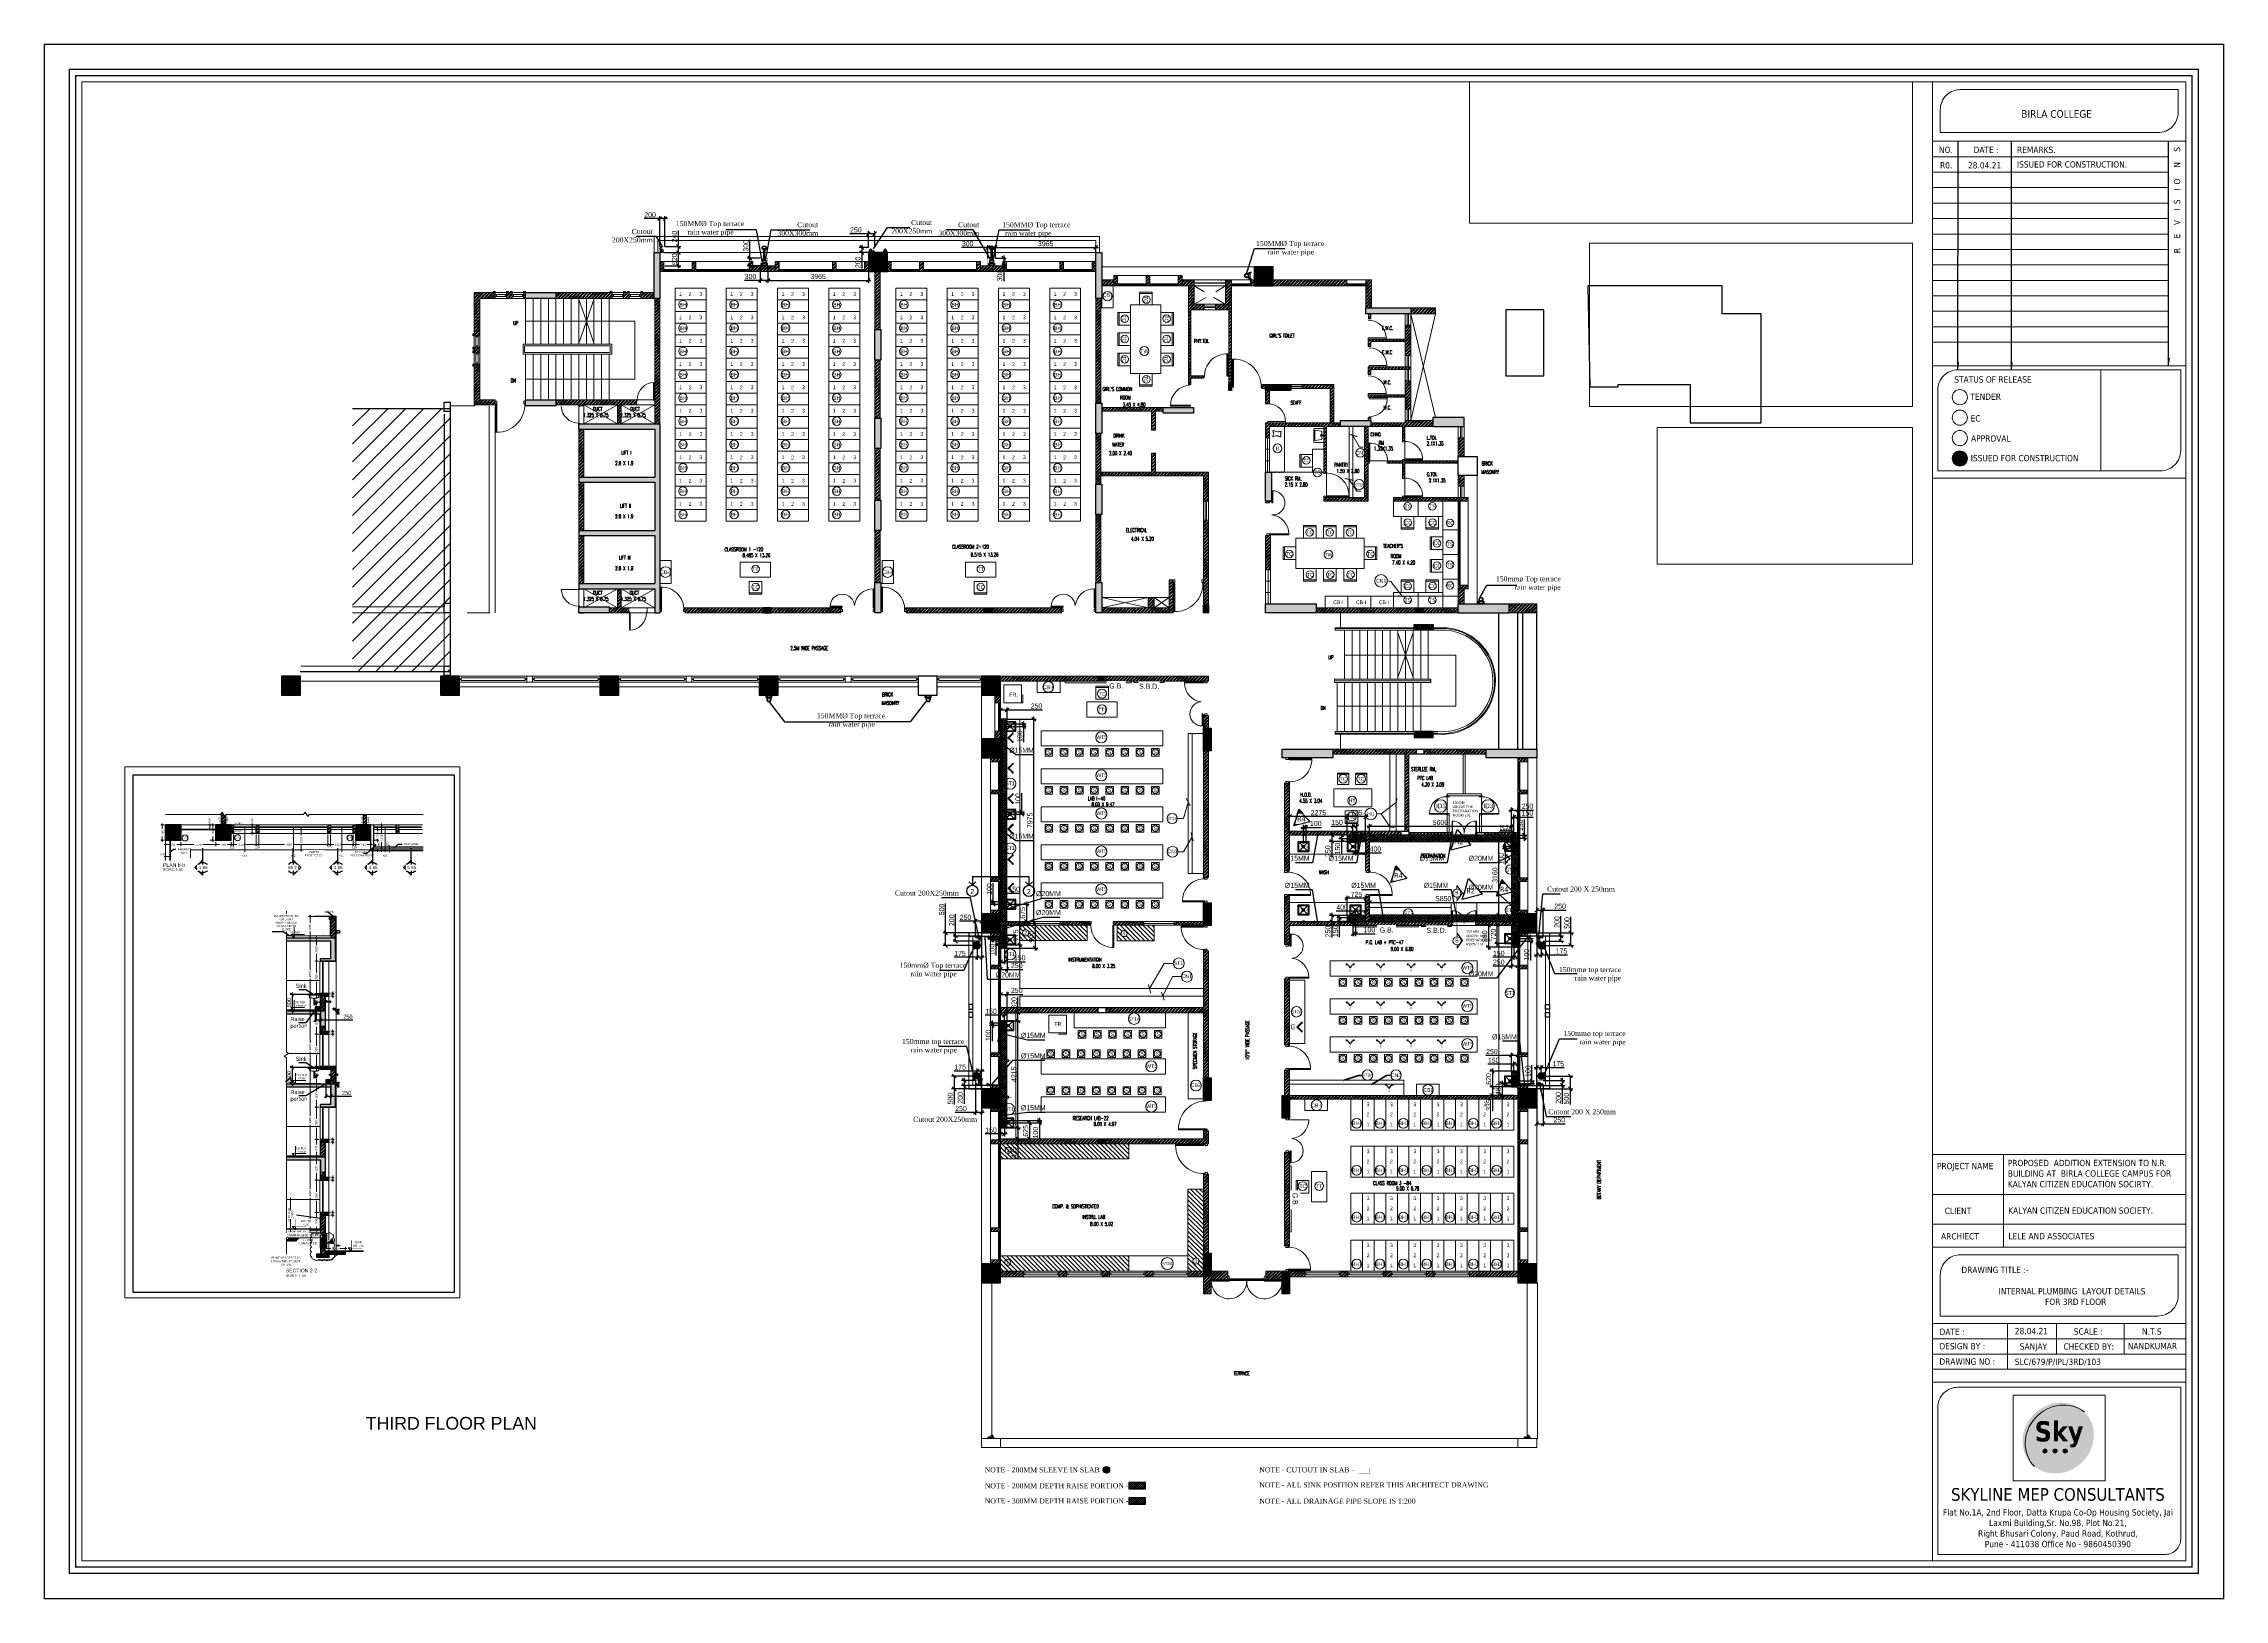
# Paper-space layout '3RD FLOOR' of a CAD drawing. Header units: inches. Extents: x 62 to 922, y 7 to 621.
# The model-space entities are those that its viewports show. They can reach past a viewport. Long polylines and large blocks are cut down to what shows.
import ezdxf
from ezdxf.enums import TextEntityAlignment as Align

# ---------------------------------------------------------------- set-up
doc = ezdxf.new("R2010")
doc.units = ezdxf.units.IN
doc.header["$MEASUREMENT"] = 0
for name, pattern in [('1', [0]), ('ACAD_ISO11W100', [33, 12, -3, 12, -3, 0, -3]), ('CONTINOUS', [0]), ('HIDDEN', [0.375, 0.25, -0.125])]:
    doc.linetypes.add(name, pattern=pattern)
doc.layers.get('Defpoints').update_dxf_attribs({"color": 8})
for name, color, linetype in [('0 slc  sleeve 200mm', 3, '1'), ('0 slc 75mm  rean water pipe', 5, 'Continuous'), ('0 slc Rwp sloape', 7, 'Continuous'), ('0 slc sleeve', 5, 'Continuous'), ('0- SLC ARCH LAYOUT', 7, 'Continuous'), ('0- SLC DIMENSION', 7, 'Continuous'), ('0- SLC HIDE BOX & CUTOUT', 6, 'Continuous'), ('0-SLC- Waste water down take', 6, 'Continuous'), ('0-SLC-100mm Soil Pipe', 190, 'Continuous'), ('0-SLC-40 MM Waste water pipe', 3, 'Continuous'), ('0-SLC-75MM WASTE PIPE', 6, 'Continuous'), ('0-SLC-Angle stop cock', 5, 'Continuous'), ('0-SLC-DOMESTIC LINE', 5, 'DOMESTIC_LINE'), ('0-SLC-DRAINAGE LINE FOR ETP', 1, 'CONTINOUS'), ('0-SLC-Multi nahani trap', 6, 'Continuous'), ('0-SLC-Raised portion', 1, 'Continuous'), ('0-SLC-Toilet fixture', 5, 'Continuous'), ('a_150 walls', 8, '1'), ('ELE 1', 8, 'Continuous'), ('P-TEXT', 7, 'Continuous'), ('rwp', 5, 'Continuous')]:
    doc.layers.add(name, color=color, linetype=linetype)
for name, color, linetype, lineweight in [('0-Drg.sheet Txt', 7, 'Continuous', 15), ('0-Fixture', 5, 'Continuous', 30), ('0-SLC-100 mm Multi nahani trap jali', 253, 'Continuous', 13), ('0-SLC-CLAMPS', 7, 'Continuous', 9), ('0-SLC-E- Skyline Logo', 7, 'Continuous', 15), ('0-SLC-P-Angle', 6, 'Continuous', 0), ('ARCL-BOARD', 8, 'Continuous', 9), ('ARCL-HATCH-B', 8, 'Continuous', 5), ('ARLC-COL', 8, 'Continuous', 30), ('ARLC-DIM0', 8, 'Continuous', 5), ('ARLC-DIM1', 8, 'Continuous', 5), ('ARLC-DIMF', 8, 'Continuous', 5), ('ARLC-DOOR-W', 8, 'Continuous', 5), ('ARLC-ELE 2', 8, 'Continuous', 5), ('ARLC-ELE0', 8, 'Continuous', 9), ('ARLC-ELE1', 8, 'Continuous', 13), ('ARLC-EXIS.FURN', 8, 'Continuous', 9), ('ARLC-EXIST', 8, 'Continuous', 5), ('ARLC-FRIDGE', 8, 'Continuous', 5), ('ARLC-FUR (NOMN)', 8, 'Continuous', 9), ('ARLC-FURN', 8, 'Continuous', 9), ('ARLC-GAS BURNER', 8, 'Continuous', 5), ('ARLC-GRILL', 8, 'Continuous', 9), ('ARLC-HATCH-C', 8, 'Continuous', 5), ('ARLC-HATCH-W', 251, 'Continuous', 9), ('ARLC-PLASTER', 251, 'Continuous', 0), ('ARLC-RCC', 8, 'Continuous', 25), ('ARLC-SINK', 8, 'Continuous', 9), ('ARLC-TEXT0', 8, 'Continuous', 20), ('ARLC-WALL', 8, 'Continuous', 15), ('ARLC-WIN.NO.', 8, 'Continuous', 15), ('ARLC_main switch', 8, 'Continuous', 5), ('int_partitions', 8, 'Continuous', 5), ('M04 Sanitaryware', 174, 'Continuous', 9), ('P-Ball valve', 7, 'Continuous', 0), ('SANITORY', 8, 'Continuous', 5), ('win marks', 41, 'Continuous', 18)]:
    doc.layers.add(name, color=color, linetype=linetype, lineweight=lineweight)
doc.styles.add('ARAIL', font='arial.ttf')
doc.styles.add('ARIAL', font='tahoma.ttf')
doc.styles.add('LT0050R', font='arial.ttf', dxfattribs={"height": 120})
doc.styles.add('RS', font='simplex8.shx', dxfattribs={"width": 0.6, "height": 150})
doc.styles.get("Standard").update_dxf_attribs({"font": 'arial.ttf'})
doc.styles.add('swati', font='GOTHIC.TTF')
doc.styles.add('swis cn bt', font='swissc.ttf')
doc.linetypes.add('DOMESTIC_LINE', pattern='A,0.5,-0.2,["DWS",ARIAL,S=0.1,R=0,X=-0.1,Y=-0.05],-0.25', length=0.95)
doc.dimstyles.new('DIM 100', dxfattribs={"dimscale": 100, "dimtxt": 1.5, "dimasz": 1.2, "dimexe": 1.5, "dimexo": 1.5, "dimgap": 0.4, "dimtad": 0, "dimdec": 0, "dimzin": 9, "dimdsep": 46, "dimtxsty": 'ARIAL', "dimblk": 'ARCHTICK', "dimblk1": 'ARCHTICK', "dimblk2": 'ARCHTICK', "dimcen": 2.5, "dimdle": 0.5, "dimclrd": 1, "dimclre": 251, "dimclrt": 4, "dimadec": 1, "dimazin": 0, "dimtfac": 1, "dimtdec": 0, "dimtmove": 2, "dimatfit": 3, "dimldrblk": 'ARCHTICK', "dimfxl": 1, "dimtzin": 0, "dimlwd": 5, "dimlwe": 5, "dimarcsym": 0})
doc.dimstyles.new('DIM 50', dxfattribs={"dimtxt": 100, "dimasz": 100, "dimexe": 0, "dimexo": 0, "dimgap": 100, "dimtad": 0, "dimdec": 3, "dimlfac": 50, "dimzin": 9, "dimdsep": 46, "dimtxsty": 'ARIAL', "dimblk1": 'ARCHTICK', "dimblk2": 'ARCHTICK', "dimsah": 1, "dimcen": 1, "dimclrd": 1, "dimclre": 8, "dimclrt": 4, "dimadec": 3, "dimazin": 0, "dimtfac": 1, "dimtmove": 0, "dimatfit": 3, "dimldrblk": 'ARCHTICK', "dimfxl": 1, "dimfxlon": 1, "dimtolj": 1, "dimtzin": 0, "dimarcsym": 0})
doc.dimstyles.new('dim-100', dxfattribs={"dimscale": 100, "dimtxt": 1.5, "dimasz": 1.2, "dimexe": 1.5, "dimexo": 1.5, "dimgap": 0.4, "dimtad": 0, "dimdec": 0, "dimdsep": 46, "dimtxsty": 'ARAIL', "dimblk": 'ARCHTICK', "dimcen": 2.5, "dimdle": 1.5, "dimclrd": 1, "dimclre": 252, "dimclrt": 4, "dimadec": 1, "dimazin": 0, "dimtfac": 1, "dimtdec": 0, "dimtmove": 2, "dimatfit": 3, "dimldrblk": 'ARCHTICK', "dimfxl": 1, "dimarcsym": 0})
doc.dimstyles.new('dim-50', dxfattribs={"dimscale": 50, "dimtxt": 2, "dimasz": 2, "dimexe": 1.5, "dimexo": 1.5, "dimgap": 1.5, "dimtad": 0, "dimdec": 0, "dimdsep": 46, "dimtxsty": 'ARAIL', "dimblk": 'ARCHTICK', "dimcen": 2.5, "dimdle": 1.5, "dimclrd": 1, "dimclre": 9, "dimclrt": 4, "dimadec": 0, "dimazin": 0, "dimtfac": 1, "dimtdec": 0, "dimtix": 1, "dimtmove": 2, "dimatfit": 3, "dimldrblk": 'ARCHTICK', "dimfxl": 1, "dimlwd": 5, "dimlwe": 9, "dimarcsym": 0})
doc.dimstyles.new('LT0050R', dxfattribs={"dimtxt": 120, "dimasz": 80, "dimexe": 80, "dimexo": 50, "dimgap": 80, "dimtad": 0, "dimdec": 0, "dimzin": 0, "dimdsep": 46, "dimtxsty": 'LT0050R', "dimblk": 'ARCHTICK', "dimcen": 1, "dimdle": 80, "dimclrd": 252, "dimclre": 252, "dimclrt": 240, "dimadec": 0, "dimazin": 0, "dimtfac": 1, "dimtdec": 0, "dimtofl": 0, "dimtmove": 1, "dimatfit": 3, "dimfxl": 1, "dimtolj": 1, "dimtzin": 0, "dimlwd": -1, "dimlwe": -1, "dimarcsym": 0})
doc.dimstyles.new('SLC', dxfattribs={"dimtxt": 200, "dimasz": 150, "dimexe": 100, "dimexo": 0, "dimgap": 50, "dimtad": 1, "dimdec": 0, "dimrnd": 5, "dimzin": 1, "dimdsep": 46, "dimtxsty": 'swis cn bt', "dimblk": 'OBLIQUE', "dimcen": 60, "dimdle": 100, "dimclrd": 256, "dimclre": 256, "dimclrt": 256, "dimazin": 0, "dimtfac": 1, "dimtdec": 0, "dimtofl": 0, "dimtmove": 0, "dimatfit": 3, "dimfxl": 0.18, "dimtolj": 1, "dimtzin": 0, "dimarcsym": 0})
doc.dimstyles.get("Standard").update_dxf_attribs({"dimtxt": 200, "dimasz": 200, "dimexe": 0.18, "dimexo": 0.0625, "dimgap": 0.09, "dimtad": 0, "dimdec": 0, "dimrnd": 5, "dimzin": 0, "dimdsep": 46, "dimtxsty": 'Standard', "dimblk": 'OBLIQUE', "dimcen": 0.09, "dimadec": 0, "dimazin": 0, "dimtfac": 1, "dimtdec": 0, "dimtofl": 0, "dimtmove": 0, "dimatfit": 3, "dimfxl": 1, "dimtolj": 1, "dimtzin": 0, "dimarcsym": 0})
pattern_1 = [(45, (-111952998.01, 238866830.27), (-79.549512883, 79.549512883), []), (45, (-111952944.97, 238866830.27), (-79.549512883, 79.549512883), [])]
pattern_2 = [(45, (-111975504.63, 238837926.83), (-79.549512883, 79.549512883), []), (45, (-111975451.6, 238837926.83), (-79.549512883, 79.549512883), [])]
pattern_3 = [(135, (-5568073.5, 103535), (-88.3883476, -88.3883476), [])]
pattern_4 = [(45, (-5568073.5, 103535), (-66.2912607, 66.2912607), []), (45, (-5568029.31, 103535), (-66.2912607, 66.2912607), [])]

# ---------------------------------------------------------------- blocks, each defined once
blk = doc.blocks.new('A$C6DDD4C9F')
at = {"true_color": 0x344379}
h = blk.add_hatch(color=177, dxfattribs=at)
h.dxf.hatch_style = 1
edge = h.paths.add_edge_path()
edge.add_ellipse((-49.34, 47.52), major_axis=(10.74, 9.96), ratio=0.917318, start_angle=8.05637, end_angle=181.98157, ccw=False)
edge.add_ellipse((-50.4, 48.47), major_axis=(10.74, 9.96), ratio=0.917318, start_angle=1.98157, end_angle=188.05637)
h = blk.add_hatch(color=133)
h.dxf.hatch_style = 1
h.set_gradient(color1=(84, 205, 242), rotation=270, centered=1, tint=1, name='INVHEMISPHERICAL')
edge = h.paths.add_edge_path()
edge.add_ellipse((-50.4, 48.47), major_axis=(10.74, 9.96), ratio=0.917318, start_angle=-171.94363, end_angle=1.98157)
edge.add_ellipse((-49.34, 47.52), major_axis=(10.74, 9.96), ratio=0.917318, start_angle=8.05637, end_angle=181.98157)
h = blk.add_hatch(color=1)
h.dxf.hatch_style = 1
edge = h.paths.add_edge_path()
edge.add_ellipse((-55.63, 43.35), major_axis=(0.645, 0.598), ratio=0.917318, start_angle=0, end_angle=360)
edge = h.paths.add_edge_path()
edge.add_ellipse((-51.63, 43.35), major_axis=(0.645, 0.598), ratio=0.917318, start_angle=0, end_angle=360)
edge = h.paths.add_edge_path()
edge.add_ellipse((-47.63, 43.35), major_axis=(0.645, 0.598), ratio=0.917318, start_angle=0, end_angle=360)
blk.add_lwpolyline([(-68.21, 65.45), (-31.82, 65.45), (-31.82, 31.6), (-68.21, 31.6)], close=True)
at = {"color": 165, "true_color": 0x4d63b3}
blk.add_ellipse((-49.34, 47.52), major_axis=(10.74, 9.96), ratio=0.917318, start_param=0.14061, end_param=3.176178, dxfattribs=at)
at = {"color": 1}
for centre in [(-55.63, 43.35), (-51.63, 43.35), (-47.63, 43.35)]:
    blk.add_ellipse(centre, major_axis=(0.645, 0.598), ratio=0.917318, start_param=-3.141592653589792, end_param=3.141592653589792, dxfattribs=at)
at = {"layer": '0-SLC-E- Skyline Logo'}
for p, q in [((0, 70.53), (-100, 70.53)), ((-100, 70.53), (-100, 0)), ((0, 70.53), (0, 0)), ((0, 0), (-100, 0))]:
    blk.add_line(p, q, dxfattribs=at)
blk.add_lwpolyline([(-90, 68.53), (-2, 68.53), (-2, 8.53, -0.414214), (-8, 2.53), (-98, 2.53), (-98, 60.53, -0.414214)], format="xyb", close=True, dxfattribs=at)
blk.add_lwpolyline([(-90, 68.53), (-2, 68.53), (-2, 8.53, -0.414214), (-8, 2.53), (-98, 2.53), (-98, 60.53, -0.414214)], format="xyb", close=True, dxfattribs=at)
at = {"style": 'ARIAL'}
for s, p in [('M', (-56.06, 42.94)), ('E', (-51.99, 42.94)), ('P', (-47.91, 42.94))]:
    blk.add_text(s, height=0.8, dxfattribs=at).set_placement(p)
at = {"color": 177, "true_color": 0x344379, "insert": (-59.68, 55.13), "char_height": 8, "attachment_point": 1, "style": 'ARIAL'}
blk.add_mtext_dynamic_manual_height_columns('\\pt0;{\\fTahoma|b1|i0|c0|p34;Sky}', width=19.784, gutter_width=12.5, heights=[0], dxfattribs=at)
at = {"layer": '0-SLC-E- Skyline Logo', "insert": (-50.52, 17.01), "char_height": 2.8812, "width": 91.126, "attachment_point": 5, "style": 'ARIAL'}
blk.add_mtext('{\\H1.7354x;\\C4;SKYLINE MEP CONSULTANTS\\H0.57624x;\\C256; \\P\\H0.86769x;Flat No.1A, 2nd Floor,\\~Datta Krupa Co-Op Housing Society, Jai Laxmi Building,Sr. No.98, Plot No.21,\\PRight Bhusari Colony,\\~Paud Road,\\~Kothrud, \\PPune - 411038 Office No - 9860450390}', dxfattribs=at)
blk = doc.blocks.new('_OBLIQUE')
at = {"color": 0, "linetype": 'ByBlock'}
blk.add_line((-0.5, -0.5), (0.5, 0.5), dxfattribs=at)
blk = doc.blocks.new('ARR')
h = blk.add_hatch()
h.set_pattern_fill('ANSI31', color=256)
h.paths.add_polyline_path([(-80, 80), (0, 0), (-80, -80), (162, 0)])
at = {"color": 7, "lineweight": 30}
blk.add_lwpolyline([(-80, -80), (0, 0), (-80, 80), (162, 0), (-80, -80)], dxfattribs=at)
blk = doc.blocks.new('FD COVER')
at = {"layer": '0-SLC-100 mm Multi nahani trap jali'}
h = blk.add_hatch(color=1, dxfattribs=at)
h.paths.add_polyline_path([(52, 0, 1), (-52, 0, 1)])
h.paths.add_polyline_path([(-50, 0, -1), (50, 0, -1)], flags=16)
h = blk.add_hatch(dxfattribs=at)
h.set_pattern_fill('HEX', color=1, scale=45.193777, style=0)
h.set_pattern_definition([(0, (-4759.384, 4380.386), (0, 9.78474), [5.649222, -11.298444]), (120, (-4759.384, 4380.386), (-8.473833, -4.89237), [5.649222, -11.298444]), (60, (-4753.735, 4380.386), (-8.473833, 4.89237), [5.649222, -11.298444])])
h.paths.add_polyline_path([(-50, 0, 1), (50, 0, 1)])
at = {"layer": '0-SLC-100 mm Multi nahani trap jali', "color": 1, "ltscale": 3}
for p, q in [((-75, 75), (-44, 44)), ((75, 75), (44, 44)), ((-44, -44), (-75, -75)), ((44, -44), (75, -75))]:
    blk.add_line(p, q, dxfattribs=at)
at = {"layer": '0-SLC-100 mm Multi nahani trap jali', "color": 1, "ltscale": 3, "const_width": 3.75}
blk.add_lwpolyline([(-75, -75), (75, -75), (75, 75), (-75, 75)], close=True, dxfattribs=at)
at = {"layer": '0-SLC-100 mm Multi nahani trap jali', "color": 1, "ltscale": 3}
blk.add_circle((0, 0), 62.5, dxfattribs=at)
blk = doc.blocks.new('A$C52224D05')
at = {"layer": '0-SLC-Multi nahani trap', "linetype": 'Continuous'}
h = blk.add_hatch(color=256, dxfattribs=at)
h.paths.add_polyline_path([(58, 0, 1), (-58, 0, 1)])
h.paths.add_polyline_path([(-55, 0, -1), (55, 0, -1)], flags=16)
for p, q in [((-96, 0), (95, 0)), ((-78, 27), (-94, 27)), ((-94, -30), (-94, 27)), ((-63, 27), (-78, 27)), ((-60, -28), (-60, 24)), ((-60, 23), (-51, 23)), ((-26, 91), (-26, 78)), ((31, 91), (-26, 91)), ((-26, 78), (-26, 60)), ((29, 58), (-24, 58)), ((-22, 58), (-22, 50)), ((0, 104), (0, -104)), ((28, 58), (28, 48)), ((31, 91), (31, 78)), ((31, 78), (31, 60)), ((41, 41), (63, 41)), ((63, -41), (63, 42)), ((65, 44), (74, 44)), ((74, 44), (98, 44)), ((98, -44), (98, 44)), ((-78, -30), (-94, -30)), ((-63, -30), (-78, -30)), ((-60, -27), (-51, -27)), ((-26, -78), (-26, -60)), ((-26, -91), (-26, -78)), ((31, -91), (-26, -91)), ((29, -58), (-24, -58)), ((-22, -58), (-22, -50)), ((28, -58), (28, -48)), ((31, -78), (31, -60)), ((31, -91), (31, -78)), ((41, -41), (63, -41)), ((65, -44), (74, -44)), ((74, -44), (98, -44))]:
    blk.add_line(p, q, dxfattribs=at)
blk.add_circle((0, 0), 55, dxfattribs=at)
for centre, radius, start, end in [((-63, 24), 2.33, 0, 90), ((-24, 60), 2.33, 180, 270), ((29, 60), 2.33, 270, 0), ((65, 42), 2.5, 90, 180), ((-63, -28), 2.33, 270, 0), ((-24, -60), 2.33, 90, 180), ((29, -60), 2.33, 0, 90), ((65, -41), 2.5, 180, 270)]:
    blk.add_arc(centre, radius, start, end, dxfattribs=at)
blk = doc.blocks.new('1248')
at = {"color": 0}
for p, q in [((-74, 21), (-75, 19)), ((-75, 19), (-71, 15)), ((-21, 74), (-74, 21)), ((-69, 16), (-71, 15)), ((-16, 69), (-69, 16)), ((-58, 5), (-69, 16)), ((-58, 5), (-59, 3)), ((-59, 3), (-56, 1)), ((-58, 5), (-5, 58)), ((-55, 1), (-56, 1)), ((-1, 55), (-55, 1)), ((-52, -1), (-55, 1)), ((-52, -1), (1, 52)), ((-52, -1), (1, 52)), ((1, 49), (-49, -1)), ((-21, 74), (-19, 75)), ((-19, 75), (-15, 70)), ((-16, 69), (-15, 70)), ((-5, 58), (-16, 69)), ((-5, 58), (-3, 59)), ((-3, 59), (-1, 56)), ((-1, 55), (-1, 56)), ((1, 52), (-1, 55)), ((1, 49), (1, 52)), ((34, 35), (36, 37)), ((34, -35), (34, 35)), ((36, 37), (40, 37)), ((36, 37), (36, -38)), ((36, 37), (36, -38)), ((40, 37), (41, 39)), ((40, -38), (40, 37)), ((43, 39), (41, 39)), ((44, 37), (43, 39)), ((44, 37), (60, 37)), ((44, 37), (44, -38)), ((60, 37), (60, 39)), ((67, 39), (60, 39)), ((60, -38), (60, 37)), ((67, 39), (68, 37)), ((68, -38), (68, 37)), ((-49, -1), (-52, -1)), ((34, -35), (36, -38)), ((36, -38), (40, -38)), ((40, -38), (41, -39)), ((43, -39), (41, -39)), ((44, -38), (43, -39)), ((44, -38), (60, -38)), ((60, -38), (60, -39)), ((67, -39), (60, -39)), ((68, -38), (67, -39))]:
    blk.add_line(p, q, dxfattribs=at)
at = {"color": 8}
blk.add_lwpolyline([(-48, 48), (0, 0), (68, 0)], dxfattribs=at)
at = {"color": 0}
for major_axis, start_param, end_param in [((0, 47.3), 2.356166, 3.141564), ((0, 118), 2.356191, 3.14159)]:
    blk.add_ellipse((34, 83), major_axis=major_axis, ratio=1, start_param=start_param, end_param=end_param, dxfattribs=at)
blk = doc.blocks.new('Hex Nut - 10 mm side')
at = {"color": 0, "linetype": 'Continuous'}
for p, q in [((-7, -7), (-7, 7)), ((-1, 9), (-6, 9)), ((-1, 5), (-6, 5)), ((0, -7), (0, 7)), ((-1, -5), (-6, -5)), ((-1, -9), (-6, -9))]:
    blk.add_line(p, q, dxfattribs=at)
for centre, radius, start, end in [((-3, 7), 4.19, 147.13278, 212.86722), ((9, 0), 15.7, 163.22135, 196.77865), ((-4, 7), 4.19, 327.13278, 32.86722), ((-16, 0), 15.7, 343.22135, 16.77865), ((-3, -7), 4.19, 147.13278, 212.86722), ((-4, -7), 4.19, 327.13278, 32.86722)]:
    blk.add_arc(centre, radius, start, end, dxfattribs=at)
blk = doc.blocks.new('balval')
at = {"layer": 'P-TEXT', "color": 7}
for p, q in [((-206, 141), (-218, 122)), ((-218, -125), (-218, 122)), ((-207, -90), (-207, 86)), ((-75, 86), (-207, 86)), ((-74, 141), (-206, 141)), ((0, 145), (64, 144)), ((31, 164), (31, 262)), ((31, 164), (47, 164)), ((47, 164), (47, 246)), ((67, 298), (222, 297)), ((83, 281), (226, 281)), ((136, -17), (186, 44)), ((186, 44), (260, -17)), ((261, 143), (286, 120)), ((286, 120), (285, -127)), ((357, 120), (286, 120)), ((294, 302), (376, 365)), ((299, 286), (380, 348)), ((356, -127), (357, 120)), ((368, 139), (357, 120)), ((367, -91), (368, 85)), ((536, 139), (368, 139)), ((535, 84), (368, 85)), ((394, 369), (479, 369)), ((398, 353), (479, 353)), ((533, 381), (479, 369)), ((533, 349), (479, 353)), ((533, 381), (760, 380)), ((533, 349), (762, 348)), ((535, -92), (535, 84)), ((536, 139), (547, 120)), ((547, 120), (546, -128)), ((760, 380), (762, 348)), ((-218, -2), (-229, -2)), ((-207, -145), (-218, -125)), ((-75, -90), (-207, -90)), ((-75, -145), (-207, -145)), ((0, -149), (258, -150)), ((186, -77), (136, -17)), ((260, -17), (186, -77)), ((259, -150), (285, -127)), ((356, -127), (285, -127)), ((367, -146), (356, -127)), ((535, -92), (367, -91)), ((535, -147), (367, -146)), ((535, -147), (546, -128))]:
    blk.add_line(p, q, dxfattribs=at)
for points in [[(-74, 163), (-39, 163), (-40, -162), (-75, -162)], [(-39, 163), (0, 163), (0, -163), (-40, -162)], [(85, 217), (215, 216), (215, 237), (85, 238)], [(266, -83), (129, -83), (130, 50), (266, 49)], [(260, -77), (135, -77), (136, 44), (260, 43)], [(260, -145), (135, -144), (135, -89), (260, -89)]]:
    blk.add_lwpolyline(points, close=True, dxfattribs=at)
for points in [[(259, 144), (260, 216), (64, 217), (64, 144)], [(136, 118), (136, 88), (260, 87), (261, 143), (258, 143)]]:
    blk.add_lwpolyline(points, dxfattribs=at)
for centre, radius, start, end in [((-181, 112), 36.2, 145.90551, 225.80836), ((-125, 42), 93.2, 151.61979, 208.04179), ((67, 262), 35.7, 89.83079, 179.83079), ((83, 246), 35.7, 89.83079, 179.83079), ((162, 312), 195, 239.6656, 299.54462), ((224, 832), 535, 269.76756, 277.56373), ((228, 816), 535, 269.76756, 277.56373), ((259, 142), 1.79, 48.40123, 123.4962), ((450, 40), 93.2, 151.61979, 208.04179), ((393, 111), 36.2, 145.90551, 225.80836), ((394, 334), 35.7, 89.83079, 120.09191), ((398, 317), 35.7, 89.83079, 120.09191), ((510, 110), 36.2, 313.85321, 33.75606), ((453, 40), 93.2, 331.61979, 28.04179), ((-125, -46), 93.2, 151.61979, 208.04179), ((-182, -116), 36.2, 133.85321, 213.75606), ((258, -148), 1.79, 269.83079, 311.26035), ((449, -48), 93.2, 151.61979, 208.04179), ((392, -118), 36.2, 133.85321, 213.75606), ((453, -48), 93.2, 331.61979, 28.04179), ((510, -118), 36.2, 325.90551, 45.80836)]:
    blk.add_arc(centre, radius, start, end, dxfattribs=at)
at = {"layer": 'P-TEXT', "color": 7, "xscale": 6.18499828221724, "yscale": 6.18499828221724, "zscale": 6.18499828221724, "rotation": 269.8307868527402}
for p in [(150, 298), (150, 238)]:
    blk.add_blockref('Hex Nut - 10 mm side', p, dxfattribs=at)
blk = doc.blocks.new('an80')
for points in [[(-46, 0), (-46, 66), (-51, 66), (-51, 76), (-35, 76), (-35, 66), (-40, 66), (-40, 0)], [(46, 0), (46, 66), (51, 66), (51, 76), (35, 76), (35, 66), (40, 66), (40, 0)]]:
    blk.add_lwpolyline(points)
for radius in [46, 40]:
    blk.add_arc((0, 0), radius, 180, 360)
blk = doc.blocks.new('80mm')
at = {"layer": '0-SLC- Waste water down take', "const_width": 5}
blk.add_lwpolyline([(-37.5, 0, 1), (37.5, 0, 1)], format="xyb", close=True, dxfattribs=at)
at = {"layer": '0-SLC- Waste water down take'}
for radius in [40, 35]:
    blk.add_circle((0, 0), radius, dxfattribs=at)
blk = doc.blocks.new('DSF')
at = {"layer": '0-SLC-CLAMPS'}
for points in [[(1498.45, 220.321), (1498.447, 220.321, -0.414214), (1498.442, 220.327), (1498.442, 220.327), (1498.461, 220.327), (1498.461, 220.274, -0.414214), (1498.456, 220.279), (1498.456, 220.316, 0.414214)], [(1498.604, 220.321), (1498.608, 220.321, 0.414214), (1498.613, 220.327), (1498.613, 220.327), (1498.593, 220.327), (1498.593, 220.274, 0.414214), (1498.599, 220.279), (1498.599, 220.316, -0.414214)]]:
    blk.add_lwpolyline(points, format="xyb", close=True, dxfattribs=at)
blk.add_lwpolyline([(1498.593, 220.306), (1498.461, 220.306), (1498.461, 220.274), (1498.593, 220.274)], close=True, dxfattribs=at)
at = {"layer": '0-SLC- Waste water down take', "lineweight": 0, "ltscale": 12, "xscale": 0.0010714285714286, "yscale": 0.0010714285714286, "zscale": 0.0010714285714286}
blk.add_blockref('80mm', (1498.524, 220.234), dxfattribs=at)
at = {"layer": '0-SLC-CLAMPS', "xscale": 0.0010714285714286, "yscale": 0.0010714285714286, "zscale": 0.0010714285714286}
blk.add_blockref('an80', (1498.524, 220.234), dxfattribs=at)
blk = doc.blocks.new('176')
at = {"layer": '0-SLC-CLAMPS', "elevation": 0}
for points in [[(-109, 77), (-109, 80, 0.414214), (-114, 85), (-114, 85), (-114, 66), (-61, 66, 0.414214), (-66, 71), (-103, 71, -0.414214)], [(-109, -76), (-109, -79, -0.414214), (-114, -85), (-114, -85), (-114, -65), (-61, -65, -0.414214), (-66, -70), (-103, -70, 0.414214)]]:
    blk.add_lwpolyline(points, format="xyb", close=True, dxfattribs=at)
blk.add_lwpolyline([(-93, 66), (-93, -65), (-61, -65), (-61, 66)], close=True, dxfattribs=at)
at = {"layer": 'rwp', "color": 5, "const_width": 5.36, "elevation": 0}
blk.add_lwpolyline([(-13, -42, 1), (-13, 38, 1)], format="xyb", close=True, dxfattribs=at)
at = {"layer": 'rwp', "color": 5}
for radius in [42.9, 37.5]:
    blk.add_circle((-13, -2, 0), radius, dxfattribs=at)
at = {"layer": '0-SLC-CLAMPS', "color": 6, "xscale": 1.0714285714286, "yscale": 1.0714285714286, "zscale": 1.0714285714286, "rotation": 90}
blk.add_blockref('an80', (-13, -2, 0), dxfattribs=at)
blk = doc.blocks.new('_ArchTick')
at = {"color": 0, "linetype": 'ByBlock', "const_width": 0.15}
blk.add_lwpolyline([(-0.5, -0.5), (0.5, 0.5)], dxfattribs=at)
blk = doc.blocks.new('*D83')
at = {"layer": 'ARLC-DIM0', "color": 1, "lineweight": 5, "ltscale": 0.1, "transparency": 16777216}
for p, q in [((-7421, 21088), (-7421, 20823)), ((-7421, 20188), (-7421, 20453))]:
    blk.add_line(p, q, dxfattribs=at)
at = {"layer": 'ARLC-DIM0', "color": 9, "lineweight": 9, "ltscale": 0.1, "transparency": 16777216}
for p, q in [((-7576, 21013), (-7346, 21013)), ((-7576, 20263), (-7346, 20263))]:
    blk.add_line(p, q, dxfattribs=at)
at = {"layer": 'Defpoints', "color": 0, "ltscale": 0.1, "transparency": 16777216}
for p in [(-7651, 21013), (-7651, 20263), (-7421, 20263)]:
    blk.add_point(p, dxfattribs=at)
at = {"layer": 'ARLC-DIM0', "color": 1, "lineweight": 5, "ltscale": 0.1, "transparency": 16777216, "xscale": 100, "yscale": 100, "zscale": 100}
for p, rotation in [((-7421, 21013), 90), ((-7421, 20263), 270)]:
    blk.add_blockref('_ArchTick', p, dxfattribs=dict(at, rotation=rotation))
at = {"layer": 'ARLC-DIM0', "color": 4, "ltscale": 0.1, "transparency": 16777216, "insert": (-7421, 20638), "char_height": 100, "attachment_point": 5, "rotation": 90, "style": 'ARAIL'}
blk.add_mtext('750', dxfattribs=at)
blk = doc.blocks.new('*D84')
at = {"layer": 'ARLC-DIM0', "color": 1, "lineweight": 5, "ltscale": 0.1, "transparency": 16777216}
for p, q in [((-9918, 21088), (-9918, 20823)), ((-9918, 20188), (-9918, 20453))]:
    blk.add_line(p, q, dxfattribs=at)
at = {"layer": 'ARLC-DIM0', "color": 9, "lineweight": 9, "ltscale": 0.1, "transparency": 16777216}
for p, q in [((-9829, 21013), (-9993, 21013)), ((-9829, 20263), (-9993, 20263))]:
    blk.add_line(p, q, dxfattribs=at)
at = {"layer": 'Defpoints', "color": 0, "ltscale": 0.1, "transparency": 16777216}
for p in [(-9918, 21013), (-9754, 21013), (-9754, 20263)]:
    blk.add_point(p, dxfattribs=at)
at = {"layer": 'ARLC-DIM0', "color": 1, "lineweight": 5, "ltscale": 0.1, "transparency": 16777216, "xscale": 100, "yscale": 100, "zscale": 100}
for p, rotation in [((-9918, 21013), 90), ((-9918, 20263), 270)]:
    blk.add_blockref('_ArchTick', p, dxfattribs=dict(at, rotation=rotation))
at = {"layer": 'ARLC-DIM0', "color": 4, "ltscale": 0.1, "transparency": 16777216, "insert": (-9918, 20638), "char_height": 100, "attachment_point": 5, "rotation": 90, "style": 'ARAIL'}
blk.add_mtext('750', dxfattribs=at)
blk = doc.blocks.new('*D85')
at = {"layer": 'ARLC-DIM0', "color": 1, "lineweight": 5, "ltscale": 0.1, "transparency": 16777216}
for p, q in [((-2631, 15525), (-2631, 13874)), ((-2631, 11775), (-2631, 13426))]:
    blk.add_line(p, q, dxfattribs=at)
at = {"layer": 'Defpoints', "color": 0, "ltscale": 0.1, "transparency": 16777216}
for p in [(-2631, 15450), (-2631, 15450), (-2631, 11850)]:
    blk.add_point(p, dxfattribs=at)
at = {"layer": 'ARLC-DIM0', "color": 1, "lineweight": 5, "ltscale": 0.1, "transparency": 16777216, "xscale": 100, "yscale": 100, "zscale": 100}
for p, rotation in [((-2631, 15450), 90), ((-2631, 11850), 270)]:
    blk.add_blockref('_ArchTick', p, dxfattribs=dict(at, rotation=rotation))
at = {"layer": 'ARLC-DIM0', "color": 4, "ltscale": 0.1, "transparency": 16777216, "insert": (-2631, 13650), "char_height": 100, "attachment_point": 5, "rotation": 90, "style": 'ARAIL'}
blk.add_mtext('3600', dxfattribs=at)
blk = doc.blocks.new('*D86')
at = {"layer": 'ARLC-DIM0', "color": 9, "lineweight": 9, "ltscale": 0.1, "transparency": 16777216}
for p, q in [((-2173, 12700), (-2395, 12700)), ((-2365, 11850), (-2395, 11850))]:
    blk.add_line(p, q, dxfattribs=at)
at = {"layer": 'ARLC-DIM0', "color": 1, "lineweight": 5, "ltscale": 0.1, "transparency": 16777216}
for p, q in [((-2320, 12775), (-2320, 12460)), ((-2320, 11775), (-2320, 12090))]:
    blk.add_line(p, q, dxfattribs=at)
at = {"layer": 'Defpoints', "color": 0, "ltscale": 0.1, "transparency": 16777216}
for p in [(-2320, 12700), (-2098, 12700), (-2290, 11850)]:
    blk.add_point(p, dxfattribs=at)
at = {"layer": 'ARLC-DIM0', "color": 1, "lineweight": 5, "ltscale": 0.1, "transparency": 16777216, "xscale": 100, "yscale": 100, "zscale": 100}
for p, rotation in [((-2320, 12700), 90), ((-2320, 11850), 270)]:
    blk.add_blockref('_ArchTick', p, dxfattribs=dict(at, rotation=rotation))
at = {"layer": 'ARLC-DIM0', "color": 4, "ltscale": 0.1, "transparency": 16777216, "insert": (-2320, 12275), "char_height": 100, "attachment_point": 5, "rotation": 90, "style": 'ARAIL'}
blk.add_mtext('850', dxfattribs=at)
blk = doc.blocks.new('*D87')
at = {"layer": 'ARLC-DIM0', "color": 9, "lineweight": 9, "ltscale": 0.1, "transparency": 16777216}
blk.add_line((-2706, 11850), (-2706, 11850), dxfattribs=at)
at = {"layer": 'ARLC-DIM0', "color": 1, "lineweight": 5, "ltscale": 0.1, "transparency": 16777216}
for p, q in [((-2631, 11925), (-2631, 10274)), ((-2631, 8175), (-2631, 9826))]:
    blk.add_line(p, q, dxfattribs=at)
at = {"layer": 'Defpoints', "color": 0, "ltscale": 0.1, "transparency": 16777216}
for p in [(-2631, 11850), (-2631, 8250), (-2631, 8250)]:
    blk.add_point(p, dxfattribs=at)
at = {"layer": 'ARLC-DIM0', "color": 1, "lineweight": 5, "ltscale": 0.1, "transparency": 16777216, "xscale": 100, "yscale": 100, "zscale": 100}
for p, rotation in [((-2631, 11850), 90), ((-2631, 8250), 270)]:
    blk.add_blockref('_ArchTick', p, dxfattribs=dict(at, rotation=rotation))
at = {"layer": 'ARLC-DIM0', "color": 4, "ltscale": 0.1, "transparency": 16777216, "insert": (-2631, 10050), "char_height": 100, "attachment_point": 5, "rotation": 90, "style": 'ARAIL'}
blk.add_mtext('3600', dxfattribs=at)
blk = doc.blocks.new('*D88')
at = {"layer": 'ARLC-DIM0', "color": 1, "lineweight": 5, "ltscale": 0.1, "transparency": 16777216}
for p, q in [((-2631, 8325), (-2631, 6674)), ((-2631, 4575), (-2631, 6226))]:
    blk.add_line(p, q, dxfattribs=at)
at = {"layer": 'ARLC-DIM0', "color": 9, "lineweight": 9, "ltscale": 0.1, "transparency": 16777216}
blk.add_line((-2706, 4650), (-2706, 4650), dxfattribs=at)
at = {"layer": 'Defpoints', "color": 0, "ltscale": 0.1, "transparency": 16777216}
for p in [(-2631, 8250), (-2631, 4650), (-2631, 4650)]:
    blk.add_point(p, dxfattribs=at)
at = {"layer": 'ARLC-DIM0', "color": 1, "lineweight": 5, "ltscale": 0.1, "transparency": 16777216, "xscale": 100, "yscale": 100, "zscale": 100}
for p, rotation in [((-2631, 8250), 90), ((-2631, 4650), 270)]:
    blk.add_blockref('_ArchTick', p, dxfattribs=dict(at, rotation=rotation))
at = {"layer": 'ARLC-DIM0', "color": 4, "ltscale": 0.1, "transparency": 16777216, "insert": (-2631, 6450), "char_height": 100, "attachment_point": 5, "rotation": 90, "style": 'ARAIL'}
blk.add_mtext('3600', dxfattribs=at)
blk = doc.blocks.new('*D89')
at = {"layer": 'ARLC-ELE0', "color": 1, "lineweight": 5, "transparency": 16777216}
for p, q in [((-2631, 4725), (-2631, 3074)), ((-2631, 975), (-2631, 2626))]:
    blk.add_line(p, q, dxfattribs=at)
at = {"layer": 'ARLC-ELE0', "color": 9, "lineweight": 9, "transparency": 16777216}
blk.add_line((-2556, 1050), (-2556, 1050), dxfattribs=at)
at = {"layer": 'Defpoints', "color": 0, "transparency": 16777216}
for p in [(-2631, 4650), (-2631, 1050), (-2631, 1050)]:
    blk.add_point(p, dxfattribs=at)
at = {"layer": 'ARLC-ELE0', "color": 1, "lineweight": 5, "transparency": 16777216, "xscale": 100, "yscale": 100, "zscale": 100}
for p, rotation in [((-2631, 4650), 90), ((-2631, 1050), 270)]:
    blk.add_blockref('_ArchTick', p, dxfattribs=dict(at, rotation=rotation))
at = {"layer": 'ARLC-ELE0', "color": 4, "transparency": 16777216, "insert": (-2631, 2850), "char_height": 100, "attachment_point": 5, "rotation": 90, "style": 'ARAIL'}
blk.add_mtext('3600', dxfattribs=at)
blk = doc.blocks.new('*D90')
at = {"layer": 'ARLC-ELE0', "color": 9, "lineweight": 9, "transparency": 16777216}
for p, q in [((-2195, 1900), (-2394, 1900)), ((-2295, 1050), (-2244, 1050))]:
    blk.add_line(p, q, dxfattribs=at)
at = {"layer": 'ARLC-ELE0', "color": 1, "lineweight": 5, "transparency": 16777216}
for p, q in [((-2319, 1975), (-2319, 1660)), ((-2319, 975), (-2319, 1290))]:
    blk.add_line(p, q, dxfattribs=at)
at = {"layer": 'Defpoints', "color": 0, "transparency": 16777216}
for p in [(-2319, 1900), (-2120, 1900), (-2370, 1050)]:
    blk.add_point(p, dxfattribs=at)
at = {"layer": 'ARLC-ELE0', "color": 1, "lineweight": 5, "transparency": 16777216, "xscale": 100, "yscale": 100, "zscale": 100}
for p, rotation in [((-2319, 1900), 90), ((-2319, 1050), 270)]:
    blk.add_blockref('_ArchTick', p, dxfattribs=dict(at, rotation=rotation))
at = {"layer": 'ARLC-ELE0', "color": 4, "transparency": 16777216, "insert": (-2319, 1475), "char_height": 100, "attachment_point": 5, "rotation": 90, "style": 'ARAIL'}
blk.add_mtext('850', dxfattribs=at)
blk = doc.blocks.new('*D91')
at = {"layer": 'ARLC-ELE0', "color": 9, "lineweight": 9, "transparency": 16777216}
for p, q in [((-2195, 5500), (-2394, 5500)), ((-2295, 4650), (-2244, 4650))]:
    blk.add_line(p, q, dxfattribs=at)
at = {"layer": 'ARLC-ELE0', "color": 1, "lineweight": 5, "transparency": 16777216}
for p, q in [((-2319, 5575), (-2319, 5260)), ((-2319, 4575), (-2319, 4890))]:
    blk.add_line(p, q, dxfattribs=at)
at = {"layer": 'Defpoints', "color": 0, "transparency": 16777216}
for p in [(-2319, 5500), (-2120, 5500), (-2370, 4650)]:
    blk.add_point(p, dxfattribs=at)
at = {"layer": 'ARLC-ELE0', "color": 1, "lineweight": 5, "transparency": 16777216, "xscale": 100, "yscale": 100, "zscale": 100}
for p, rotation in [((-2319, 5500), 90), ((-2319, 4650), 270)]:
    blk.add_blockref('_ArchTick', p, dxfattribs=dict(at, rotation=rotation))
at = {"layer": 'ARLC-ELE0', "color": 4, "transparency": 16777216, "insert": (-2319, 5075), "char_height": 100, "attachment_point": 5, "rotation": 90, "style": 'ARAIL'}
blk.add_mtext('850', dxfattribs=at)
blk = doc.blocks.new('*D92')
at = {"layer": 'ARLC-DIM0', "color": 9, "lineweight": 9, "ltscale": 0.1, "transparency": 16777216}
for p, q in [((-2195, 9100), (-2394, 9100)), ((-2295, 8250), (-2244, 8250))]:
    blk.add_line(p, q, dxfattribs=at)
at = {"layer": 'ARLC-DIM0', "color": 1, "lineweight": 5, "ltscale": 0.1, "transparency": 16777216}
for p, q in [((-2319, 9175), (-2319, 8860)), ((-2319, 8175), (-2319, 8490))]:
    blk.add_line(p, q, dxfattribs=at)
at = {"layer": 'Defpoints', "color": 0, "ltscale": 0.1, "transparency": 16777216}
for p in [(-2319, 9100), (-2120, 9100), (-2370, 8250)]:
    blk.add_point(p, dxfattribs=at)
at = {"layer": 'ARLC-DIM0', "color": 1, "lineweight": 5, "ltscale": 0.1, "transparency": 16777216, "xscale": 100, "yscale": 100, "zscale": 100}
for p, rotation in [((-2319, 9100), 90), ((-2319, 8250), 270)]:
    blk.add_blockref('_ArchTick', p, dxfattribs=dict(at, rotation=rotation))
at = {"layer": 'ARLC-DIM0', "color": 4, "ltscale": 0.1, "transparency": 16777216, "insert": (-2319, 8675), "char_height": 100, "attachment_point": 5, "rotation": 90, "style": 'ARAIL'}
blk.add_mtext('850', dxfattribs=at)
blk = doc.blocks.new('*D93')
at = {"layer": 'ARLC-DIM0', "color": 1, "lineweight": 5, "ltscale": 0.1, "transparency": 16777216}
for p, q in [((-1965, 129), (-1609, 129)), ((-815, 129), (-1170, 129))]:
    blk.add_line(p, q, dxfattribs=at)
at = {"layer": 'ARLC-DIM0', "color": 9, "lineweight": 9, "ltscale": 0.1, "transparency": 16777216}
for p, q in [((-1890, 75), (-1890, 204)), ((-890, 75), (-890, 204))]:
    blk.add_line(p, q, dxfattribs=at)
at = {"layer": 'Defpoints', "color": 0, "ltscale": 0.1, "transparency": 16777216}
for p in [(-1890, 0), (-890, 129), (-890, 0)]:
    blk.add_point(p, dxfattribs=at)
at = {"layer": 'ARLC-DIM0', "color": 1, "lineweight": 5, "ltscale": 0.1, "transparency": 16777216, "xscale": 100, "yscale": 100, "zscale": 100, "rotation": 180}
blk.add_blockref('_ArchTick', (-1890, 129), dxfattribs=at)
at = {"layer": 'ARLC-DIM0', "color": 1, "lineweight": 5, "ltscale": 0.1, "transparency": 16777216, "xscale": 100, "yscale": 100, "zscale": 100}
blk.add_blockref('_ArchTick', (-890, 129), dxfattribs=at)
at = {"layer": 'ARLC-DIM0', "color": 4, "ltscale": 0.1, "transparency": 16777216, "insert": (-1390, 129), "char_height": 100, "attachment_point": 5, "style": 'ARAIL'}
blk.add_mtext('1000', dxfattribs=at)
blk = doc.blocks.new('*D51')
at = {"layer": 'ARLC-ELE0', "color": 9, "lineweight": 9, "transparency": 16777216}
for p, q in [((-2155, 3500), (-2394, 3500)), ((-2195, 1900), (-2394, 1900))]:
    blk.add_line(p, q, dxfattribs=at)
at = {"layer": 'ARLC-ELE0', "color": 1, "lineweight": 5, "transparency": 16777216}
for p, q in [((-2319, 3575), (-2319, 2919)), ((-2319, 1825), (-2319, 2481))]:
    blk.add_line(p, q, dxfattribs=at)
at = {"layer": 'Defpoints', "color": 0, "transparency": 16777216}
for p in [(-2319, 3500), (-2080, 3500), (-2120, 1900)]:
    blk.add_point(p, dxfattribs=at)
at = {"layer": 'ARLC-ELE0', "color": 1, "lineweight": 5, "transparency": 16777216, "xscale": 100, "yscale": 100, "zscale": 100}
for p, rotation in [((-2319, 3500), 90), ((-2319, 1900), 270)]:
    blk.add_blockref('_ArchTick', p, dxfattribs=dict(at, rotation=rotation))
at = {"layer": 'ARLC-ELE0', "color": 4, "transparency": 16777216, "insert": (-2319, 2700), "char_height": 100, "attachment_point": 5, "rotation": 90, "style": 'ARAIL'}
blk.add_mtext('1600', dxfattribs=at)
blk = doc.blocks.new('*D52')
at = {"layer": 'ARLC-ELE0', "color": 9, "lineweight": 9, "transparency": 16777216}
for p, q in [((-2394, 4650), (-2394, 4650)), ((-2244, 3500), (-2244, 3500))]:
    blk.add_line(p, q, dxfattribs=at)
at = {"layer": 'ARLC-ELE0', "color": 1, "lineweight": 5, "transparency": 16777216}
for p, q in [((-2319, 4725), (-2319, 4294)), ((-2319, 3425), (-2319, 3856))]:
    blk.add_line(p, q, dxfattribs=at)
at = {"layer": 'Defpoints', "color": 0, "transparency": 16777216}
for p in [(-2319, 4650), (-2319, 4650), (-2319, 3500)]:
    blk.add_point(p, dxfattribs=at)
at = {"layer": 'ARLC-ELE0', "color": 1, "lineweight": 5, "transparency": 16777216, "xscale": 100, "yscale": 100, "zscale": 100}
for p, rotation in [((-2319, 4650), 90), ((-2319, 3500), 270)]:
    blk.add_blockref('_ArchTick', p, dxfattribs=dict(at, rotation=rotation))
at = {"layer": 'ARLC-ELE0', "color": 4, "transparency": 16777216, "insert": (-2319, 4075), "char_height": 100, "attachment_point": 5, "rotation": 90, "style": 'ARAIL'}
blk.add_mtext('1150', dxfattribs=at)
blk = doc.blocks.new('*D53')
at = {"layer": 'ARLC-DIM0', "color": 1, "lineweight": 5, "ltscale": 0.1, "transparency": 16777216}
for p, q in [((-2320, 14375), (-2320, 13719)), ((-2320, 12625), (-2320, 13281))]:
    blk.add_line(p, q, dxfattribs=at)
at = {"layer": 'ARLC-DIM0', "color": 9, "lineweight": 9, "ltscale": 0.1, "transparency": 16777216}
for p, q in [((-2247, 14300), (-2245, 14300)), ((-2247, 12700), (-2245, 12700))]:
    blk.add_line(p, q, dxfattribs=at)
at = {"layer": 'Defpoints', "color": 0, "ltscale": 0.1, "transparency": 16777216}
for p in [(-2322, 14300), (-2320, 14300), (-2322, 12700)]:
    blk.add_point(p, dxfattribs=at)
at = {"layer": 'ARLC-DIM0', "color": 1, "lineweight": 5, "ltscale": 0.1, "transparency": 16777216, "xscale": 100, "yscale": 100, "zscale": 100}
for p, rotation in [((-2320, 14300), 90), ((-2320, 12700), 270)]:
    blk.add_blockref('_ArchTick', p, dxfattribs=dict(at, rotation=rotation))
at = {"layer": 'ARLC-DIM0', "color": 4, "ltscale": 0.1, "transparency": 16777216, "insert": (-2320, 13500), "char_height": 100, "attachment_point": 5, "rotation": 90, "style": 'ARAIL'}
blk.add_mtext('1600', dxfattribs=at)
blk = doc.blocks.new('*D54')
at = {"layer": 'ARLC-DIM0', "color": 1, "lineweight": 5, "ltscale": 0.1, "transparency": 16777216}
for p, q in [((-2320, 15525), (-2320, 15094)), ((-2320, 14225), (-2320, 14656))]:
    blk.add_line(p, q, dxfattribs=at)
at = {"layer": 'ARLC-DIM0', "color": 9, "lineweight": 9, "ltscale": 0.1, "transparency": 16777216}
for p, q in [((-2195, 15450), (-2395, 15450)), ((-2195, 14300), (-2395, 14300))]:
    blk.add_line(p, q, dxfattribs=at)
at = {"layer": 'Defpoints', "color": 0, "ltscale": 0.1, "transparency": 16777216}
for p in [(-2320, 15450), (-2120, 15450), (-2120, 14300)]:
    blk.add_point(p, dxfattribs=at)
at = {"layer": 'ARLC-DIM0', "color": 1, "lineweight": 5, "ltscale": 0.1, "transparency": 16777216, "xscale": 100, "yscale": 100, "zscale": 100}
for p, rotation in [((-2320, 15450), 90), ((-2320, 14300), 270)]:
    blk.add_blockref('_ArchTick', p, dxfattribs=dict(at, rotation=rotation))
at = {"layer": 'ARLC-DIM0', "color": 4, "ltscale": 0.1, "transparency": 16777216, "insert": (-2320, 14875), "char_height": 100, "attachment_point": 5, "rotation": 90, "style": 'ARAIL'}
blk.add_mtext('1150', dxfattribs=at)
blk = doc.blocks.new('*D55')
at = {"layer": 'ARLC-DIM0', "color": 9, "lineweight": 9, "ltscale": 0.1, "transparency": 16777216}
for p, q in [((-2195, 7100), (-2395, 7100)), ((-2195, 5500), (-2395, 5500))]:
    blk.add_line(p, q, dxfattribs=at)
at = {"layer": 'ARLC-DIM0', "color": 1, "lineweight": 5, "ltscale": 0.1, "transparency": 16777216}
for p, q in [((-2320, 7175), (-2320, 6519)), ((-2320, 5425), (-2320, 6081))]:
    blk.add_line(p, q, dxfattribs=at)
at = {"layer": 'Defpoints', "color": 0, "ltscale": 0.1, "transparency": 16777216}
for p in [(-2320, 7100), (-2120, 7100), (-2120, 5500)]:
    blk.add_point(p, dxfattribs=at)
at = {"layer": 'ARLC-DIM0', "color": 1, "lineweight": 5, "ltscale": 0.1, "transparency": 16777216, "xscale": 100, "yscale": 100, "zscale": 100}
for p, rotation in [((-2320, 7100), 90), ((-2320, 5500), 270)]:
    blk.add_blockref('_ArchTick', p, dxfattribs=dict(at, rotation=rotation))
at = {"layer": 'ARLC-DIM0', "color": 4, "ltscale": 0.1, "transparency": 16777216, "insert": (-2320, 6300), "char_height": 100, "attachment_point": 5, "rotation": 90, "style": 'ARAIL'}
blk.add_mtext('1600', dxfattribs=at)
blk = doc.blocks.new('*D56')
at = {"layer": 'ARLC-DIM0', "color": 9, "lineweight": 9, "ltscale": 0.1, "transparency": 16777216}
for p, q in [((-2195, 8250), (-2395, 8250)), ((-2195, 7100), (-2395, 7100))]:
    blk.add_line(p, q, dxfattribs=at)
at = {"layer": 'ARLC-DIM0', "color": 1, "lineweight": 5, "ltscale": 0.1, "transparency": 16777216}
for p, q in [((-2320, 8325), (-2320, 7894)), ((-2320, 7025), (-2320, 7456))]:
    blk.add_line(p, q, dxfattribs=at)
at = {"layer": 'Defpoints', "color": 0, "ltscale": 0.1, "transparency": 16777216}
for p in [(-2320, 8250), (-2120, 8250), (-2120, 7100)]:
    blk.add_point(p, dxfattribs=at)
at = {"layer": 'ARLC-DIM0', "color": 1, "lineweight": 5, "ltscale": 0.1, "transparency": 16777216, "xscale": 100, "yscale": 100, "zscale": 100}
for p, rotation in [((-2320, 8250), 90), ((-2320, 7100), 270)]:
    blk.add_blockref('_ArchTick', p, dxfattribs=dict(at, rotation=rotation))
at = {"layer": 'ARLC-DIM0', "color": 4, "ltscale": 0.1, "transparency": 16777216, "insert": (-2320, 7675), "char_height": 100, "attachment_point": 5, "rotation": 90, "style": 'ARAIL'}
blk.add_mtext('1150', dxfattribs=at)
blk = doc.blocks.new('*D57')
at = {"layer": 'ARLC-DIM0', "color": 1, "lineweight": 5, "ltscale": 0.1, "transparency": 16777216}
for p, q in [((-2320, 10775), (-2320, 10119)), ((-2320, 9025), (-2320, 9681))]:
    blk.add_line(p, q, dxfattribs=at)
at = {"layer": 'ARLC-DIM0', "color": 9, "lineweight": 9, "ltscale": 0.1, "transparency": 16777216}
for p, q in [((-2247, 10700), (-2245, 10700)), ((-2247, 9100), (-2245, 9100))]:
    blk.add_line(p, q, dxfattribs=at)
at = {"layer": 'Defpoints', "color": 0, "ltscale": 0.1, "transparency": 16777216}
for p in [(-2322, 10700), (-2320, 10700), (-2322, 9100)]:
    blk.add_point(p, dxfattribs=at)
at = {"layer": 'ARLC-DIM0', "color": 1, "lineweight": 5, "ltscale": 0.1, "transparency": 16777216, "xscale": 100, "yscale": 100, "zscale": 100}
for p, rotation in [((-2320, 10700), 90), ((-2320, 9100), 270)]:
    blk.add_blockref('_ArchTick', p, dxfattribs=dict(at, rotation=rotation))
at = {"layer": 'ARLC-DIM0', "color": 4, "ltscale": 0.1, "transparency": 16777216, "insert": (-2320, 9900), "char_height": 100, "attachment_point": 5, "rotation": 90, "style": 'ARAIL'}
blk.add_mtext('1600', dxfattribs=at)
blk = doc.blocks.new('*D58')
at = {"layer": 'ARLC-DIM0', "color": 9, "lineweight": 9, "ltscale": 0.1, "transparency": 16777216}
for p, q in [((-2195, 11850), (-2395, 11850)), ((-2195, 10700), (-2395, 10700))]:
    blk.add_line(p, q, dxfattribs=at)
at = {"layer": 'ARLC-DIM0', "color": 1, "lineweight": 5, "ltscale": 0.1, "transparency": 16777216}
for p, q in [((-2320, 11925), (-2320, 11494)), ((-2320, 10625), (-2320, 11056))]:
    blk.add_line(p, q, dxfattribs=at)
at = {"layer": 'Defpoints', "color": 0, "ltscale": 0.1, "transparency": 16777216}
for p in [(-2320, 11850), (-2120, 11850), (-2120, 10700)]:
    blk.add_point(p, dxfattribs=at)
at = {"layer": 'ARLC-DIM0', "color": 1, "lineweight": 5, "ltscale": 0.1, "transparency": 16777216, "xscale": 100, "yscale": 100, "zscale": 100}
for p, rotation in [((-2320, 11850), 90), ((-2320, 10700), 270)]:
    blk.add_blockref('_ArchTick', p, dxfattribs=dict(at, rotation=rotation))
at = {"layer": 'ARLC-DIM0', "color": 4, "ltscale": 0.1, "transparency": 16777216, "insert": (-2320, 11275), "char_height": 100, "attachment_point": 5, "rotation": 90, "style": 'ARAIL'}
blk.add_mtext('1150', dxfattribs=at)
blk = doc.blocks.new('*D59')
at = {"layer": 'ARLC-DIM0', "color": 1, "lineweight": 5, "ltscale": 0.1, "transparency": 16777216}
blk.add_line((-5484, 21088), (-5484, 20538), dxfattribs=at)
at = {"layer": 'ARLC-DIM0', "color": 9, "lineweight": 9, "ltscale": 0.1, "transparency": 16777216}
for p, q in [((-5359, 21013), (-5559, 21013)), ((-5359, 20613), (-5559, 20613))]:
    blk.add_line(p, q, dxfattribs=at)
at = {"layer": 'Defpoints', "color": 0, "ltscale": 0.1, "transparency": 16777216}
for p in [(-5284, 21013), (-5484, 20613), (-5284, 20613)]:
    blk.add_point(p, dxfattribs=at)
at = {"layer": 'ARLC-DIM0', "color": 1, "lineweight": 5, "ltscale": 0.1, "transparency": 16777216, "xscale": 100, "yscale": 100, "zscale": 100}
for p, rotation in [((-5484, 21013), 90), ((-5484, 20613), 270)]:
    blk.add_blockref('_ArchTick', p, dxfattribs=dict(at, rotation=rotation))
at = {"layer": 'ARLC-DIM0', "color": 4, "ltscale": 0.1, "transparency": 16777216, "insert": (-5484, 21236), "char_height": 100, "attachment_point": 5, "rotation": 90, "style": 'ARAIL'}
blk.add_mtext('400', dxfattribs=at)
blk = doc.blocks.new('*D60')
at = {"layer": 'ARLC-DIM0', "color": 9, "lineweight": 9, "ltscale": 0.1, "transparency": 16777216}
for p, q in [((471, 20263), (768, 20263)), ((471, 19763), (768, 19763))]:
    blk.add_line(p, q, dxfattribs=at)
at = {"layer": 'ARLC-DIM0', "color": 1, "lineweight": 5, "ltscale": 0.1, "transparency": 16777216}
for p, q in [((693, 20338), (693, 20199)), ((693, 19688), (693, 19828))]:
    blk.add_line(p, q, dxfattribs=at)
at = {"layer": 'Defpoints', "color": 0, "ltscale": 0.1, "transparency": 16777216}
for p in [(396, 20263), (693, 20263), (396, 19763)]:
    blk.add_point(p, dxfattribs=at)
at = {"layer": 'ARLC-DIM0', "color": 1, "lineweight": 5, "ltscale": 0.1, "transparency": 16777216, "xscale": 100, "yscale": 100, "zscale": 100}
for p, rotation in [((693, 20263), 90), ((693, 19763), 270)]:
    blk.add_blockref('_ArchTick', p, dxfattribs=dict(at, rotation=rotation))
at = {"layer": 'ARLC-DIM0', "color": 4, "ltscale": 0.1, "transparency": 16777216, "insert": (753, 20013), "char_height": 100, "attachment_point": 5, "rotation": 90, "style": 'ARAIL'}
blk.add_mtext('500', dxfattribs=at)
blk = doc.blocks.new('*D61')
at = {"layer": 'ARLC-DIM0', "color": 9, "lineweight": 9, "ltscale": 0.1, "transparency": 16777216}
for p, q in [((596, 20783), (768, 20783)), ((471, 20263), (768, 20263))]:
    blk.add_line(p, q, dxfattribs=at)
at = {"layer": 'ARLC-DIM0', "color": 1, "lineweight": 5, "ltscale": 0.1, "transparency": 16777216}
for p, q in [((693, 20783), (693, 20883)), ((693, 20783), (693, 20709)), ((693, 20263), (693, 20338)), ((693, 20263), (693, 20163))]:
    blk.add_line(p, q, dxfattribs=at)
at = {"layer": 'Defpoints', "color": 0, "ltscale": 0.1, "transparency": 16777216}
for p in [(521, 20783), (693, 20783), (396, 20263)]:
    blk.add_point(p, dxfattribs=at)
at = {"layer": 'ARLC-DIM0', "color": 1, "lineweight": 5, "ltscale": 0.1, "transparency": 16777216, "xscale": 100, "yscale": 100, "zscale": 100}
for p, rotation in [((693, 20783), 270), ((693, 20263), 90)]:
    blk.add_blockref('_ArchTick', p, dxfattribs=dict(at, rotation=rotation))
at = {"layer": 'ARLC-DIM0', "color": 4, "ltscale": 0.1, "transparency": 16777216, "insert": (693, 20523), "char_height": 100, "attachment_point": 5, "rotation": 90, "style": 'ARAIL'}
blk.add_mtext('520', dxfattribs=at)
blk = doc.blocks.new('*D62')
at = {"layer": 'ARLC-DIM0', "color": 1, "lineweight": 5, "ltscale": 0.1, "transparency": 16777216}
for p, q in [((900, 21088), (900, 20608)), ((900, 19688), (900, 20169))]:
    blk.add_line(p, q, dxfattribs=at)
at = {"layer": 'ARLC-DIM0', "color": 9, "lineweight": 9, "ltscale": 0.1, "transparency": 16777216}
for p, q in [((768, 21013), (975, 21013)), ((768, 19763), (975, 19763))]:
    blk.add_line(p, q, dxfattribs=at)
at = {"layer": 'Defpoints', "color": 0, "ltscale": 0.1, "transparency": 16777216}
for p in [(693, 21013), (900, 21013), (693, 19763)]:
    blk.add_point(p, dxfattribs=at)
at = {"layer": 'ARLC-DIM0', "color": 1, "lineweight": 5, "ltscale": 0.1, "transparency": 16777216, "xscale": 100, "yscale": 100, "zscale": 100}
for p, rotation in [((900, 21013), 90), ((900, 19763), 270)]:
    blk.add_blockref('_ArchTick', p, dxfattribs=dict(at, rotation=rotation))
at = {"layer": 'ARLC-DIM0', "color": 4, "ltscale": 0.1, "transparency": 16777216, "insert": (900, 20388), "char_height": 100, "attachment_point": 5, "rotation": 90, "style": 'ARAIL'}
blk.add_mtext('1250', dxfattribs=at)
blk = doc.blocks.new('*D63')
at = {"layer": 'ARLC-DIM0', "color": 1, "lineweight": 5, "transparency": 16777216}
blk.add_line((-9829, 19453), (-9479, 19453), dxfattribs=at)
at = {"layer": 'ARLC-DIM0', "color": 9, "lineweight": 9, "transparency": 16777216}
blk.add_line((-9754, 19378), (-9754, 19378), dxfattribs=at)
at = {"layer": 'Defpoints', "color": 0, "transparency": 16777216}
for p in [(-9754, 19453), (-9554, 19453), (-9554, 19453)]:
    blk.add_point(p, dxfattribs=at)
at = {"layer": 'ARLC-DIM0', "color": 1, "lineweight": 5, "transparency": 16777216, "xscale": 100, "yscale": 100, "zscale": 100, "rotation": 180}
blk.add_blockref('_ArchTick', (-9754, 19453), dxfattribs=at)
at = {"layer": 'ARLC-DIM0', "color": 1, "lineweight": 5, "transparency": 16777216, "xscale": 100, "yscale": 100, "zscale": 100}
blk.add_blockref('_ArchTick', (-9554, 19453), dxfattribs=at)
at = {"layer": 'ARLC-DIM0', "color": 4, "transparency": 16777216, "insert": (-9928, 19559), "char_height": 100, "attachment_point": 5, "style": 'ARAIL'}
blk.add_mtext('200', dxfattribs=at)
blk = doc.blocks.new('*D64')
at = {"layer": 'ARLC-DIM0', "color": 1, "lineweight": 5, "transparency": 16777216}
for p, q in [((-9829, 20047), (-9564, 20047)), ((-8929, 20047), (-9194, 20047))]:
    blk.add_line(p, q, dxfattribs=at)
at = {"layer": 'ARLC-DIM0', "color": 9, "lineweight": 9, "transparency": 16777216}
for p, q in [((-9754, 19997), (-9754, 19972)), ((-9004, 20188), (-9004, 19972))]:
    blk.add_line(p, q, dxfattribs=at)
at = {"layer": 'Defpoints', "color": 0, "transparency": 16777216}
for p in [(-9004, 20263), (-9754, 20072), (-9004, 20047)]:
    blk.add_point(p, dxfattribs=at)
at = {"layer": 'ARLC-DIM0', "color": 1, "lineweight": 5, "transparency": 16777216, "xscale": 100, "yscale": 100, "zscale": 100, "rotation": 180}
blk.add_blockref('_ArchTick', (-9754, 20047), dxfattribs=at)
at = {"layer": 'ARLC-DIM0', "color": 1, "lineweight": 5, "transparency": 16777216, "xscale": 100, "yscale": 100, "zscale": 100}
blk.add_blockref('_ArchTick', (-9004, 20047), dxfattribs=at)
at = {"layer": 'ARLC-DIM0', "color": 4, "transparency": 16777216, "insert": (-9379, 20047), "char_height": 100, "attachment_point": 5, "style": 'ARAIL'}
blk.add_mtext('750', dxfattribs=at)
blk = doc.blocks.new('*D65')
at = {"layer": 'ARLC-DIM0', "color": 1, "lineweight": 5, "transparency": 16777216}
for p, q in [((-9079, 20047), (-8362, 20047)), ((-7204, 20047), (-7922, 20047))]:
    blk.add_line(p, q, dxfattribs=at)
at = {"layer": 'ARLC-DIM0', "color": 9, "lineweight": 9, "transparency": 16777216}
for p, q in [((-9004, 20188), (-9004, 19972)), ((-7279, 20188), (-7279, 19972))]:
    blk.add_line(p, q, dxfattribs=at)
at = {"layer": 'Defpoints', "color": 0, "transparency": 16777216}
for p in [(-9004, 20263), (-7279, 20263), (-7279, 20047)]:
    blk.add_point(p, dxfattribs=at)
at = {"layer": 'ARLC-DIM0', "color": 1, "lineweight": 5, "transparency": 16777216, "xscale": 100, "yscale": 100, "zscale": 100, "rotation": 180}
blk.add_blockref('_ArchTick', (-9004, 20047), dxfattribs=at)
at = {"layer": 'ARLC-DIM0', "color": 1, "lineweight": 5, "transparency": 16777216, "xscale": 100, "yscale": 100, "zscale": 100}
blk.add_blockref('_ArchTick', (-7279, 20047), dxfattribs=at)
at = {"layer": 'ARLC-DIM0', "color": 4, "transparency": 16777216, "insert": (-8142, 20047), "char_height": 100, "attachment_point": 5, "style": 'ARAIL'}
blk.add_mtext('1725', dxfattribs=at)
blk = doc.blocks.new('*D66')
at = {"layer": 'ARLC-DIM0', "color": 1, "lineweight": 5, "transparency": 16777216}
for p, q in [((-7354, 20047), (-7089, 20047)), ((-6454, 20047), (-6719, 20047))]:
    blk.add_line(p, q, dxfattribs=at)
at = {"layer": 'ARLC-DIM0', "color": 9, "lineweight": 9, "transparency": 16777216}
for p, q in [((-7279, 20188), (-7279, 19972)), ((-6529, 20188), (-6529, 19972))]:
    blk.add_line(p, q, dxfattribs=at)
at = {"layer": 'Defpoints', "color": 0, "transparency": 16777216}
for p in [(-7279, 20263), (-6529, 20263), (-6529, 20047)]:
    blk.add_point(p, dxfattribs=at)
at = {"layer": 'ARLC-DIM0', "color": 1, "lineweight": 5, "transparency": 16777216, "xscale": 100, "yscale": 100, "zscale": 100, "rotation": 180}
blk.add_blockref('_ArchTick', (-7279, 20047), dxfattribs=at)
at = {"layer": 'ARLC-DIM0', "color": 1, "lineweight": 5, "transparency": 16777216, "xscale": 100, "yscale": 100, "zscale": 100}
blk.add_blockref('_ArchTick', (-6529, 20047), dxfattribs=at)
at = {"layer": 'ARLC-DIM0', "color": 4, "transparency": 16777216, "insert": (-6904, 20047), "char_height": 100, "attachment_point": 5, "style": 'ARAIL'}
blk.add_mtext('750', dxfattribs=at)
blk = doc.blocks.new('*D67')
at = {"layer": 'ARLC-DIM0', "color": 9, "lineweight": 9, "transparency": 16777216}
for p, q in [((-6404, 20538), (-6404, 19972)), ((-6529, 20188), (-6529, 19972))]:
    blk.add_line(p, q, dxfattribs=at)
at = {"layer": 'ARLC-DIM0', "color": 1, "lineweight": 5, "transparency": 16777216}
for p, q in [((-6529, 20047), (-6629, 20047)), ((-6529, 20047), (-6404, 20047)), ((-6404, 20047), (-6304, 20047))]:
    blk.add_line(p, q, dxfattribs=at)
at = {"layer": 'Defpoints', "color": 0, "transparency": 16777216}
for p in [(-6529, 20263), (-6404, 20613), (-6404, 20047)]:
    blk.add_point(p, dxfattribs=at)
at = {"layer": 'ARLC-DIM0', "color": 1, "lineweight": 5, "transparency": 16777216, "xscale": 100, "yscale": 100, "zscale": 100}
blk.add_blockref('_ArchTick', (-6529, 20047), dxfattribs=at)
at = {"layer": 'ARLC-DIM0', "color": 1, "lineweight": 5, "transparency": 16777216, "xscale": 100, "yscale": 100, "zscale": 100, "rotation": 180}
blk.add_blockref('_ArchTick', (-6404, 20047), dxfattribs=at)
at = {"layer": 'ARLC-DIM0', "color": 4, "transparency": 16777216, "insert": (-6467, 19913), "char_height": 100, "attachment_point": 5, "style": 'ARAIL'}
blk.add_mtext('125', dxfattribs=at)
blk = doc.blocks.new('*D68')
at = {"layer": 'ARLC-DIM0', "color": 9, "lineweight": 9, "transparency": 16777216}
for p, q in [((-6404, 20538), (-6404, 19972)), ((-5284, 20538), (-5284, 19972))]:
    blk.add_line(p, q, dxfattribs=at)
at = {"layer": 'ARLC-DIM0', "color": 1, "lineweight": 5, "transparency": 16777216}
for p, q in [((-6479, 20047), (-6237, 20047)), ((-5209, 20047), (-5798, 20047))]:
    blk.add_line(p, q, dxfattribs=at)
at = {"layer": 'Defpoints', "color": 0, "transparency": 16777216}
for p in [(-6404, 20613), (-5284, 20613), (-5284, 20047)]:
    blk.add_point(p, dxfattribs=at)
at = {"layer": 'ARLC-DIM0', "color": 1, "lineweight": 5, "transparency": 16777216, "xscale": 100, "yscale": 100, "zscale": 100, "rotation": 180}
blk.add_blockref('_ArchTick', (-6404, 20047), dxfattribs=at)
at = {"layer": 'ARLC-DIM0', "color": 1, "lineweight": 5, "transparency": 16777216, "xscale": 100, "yscale": 100, "zscale": 100}
blk.add_blockref('_ArchTick', (-5284, 20047), dxfattribs=at)
at = {"layer": 'ARLC-DIM0', "color": 4, "transparency": 16777216, "insert": (-6017, 20047), "char_height": 100, "attachment_point": 5, "style": 'ARAIL'}
blk.add_mtext('1120', dxfattribs=at)
blk = doc.blocks.new('*D69')
at = {"layer": 'ARLC-DIM0', "color": 9, "lineweight": 9, "transparency": 16777216}
for p, q in [((-5284, 20538), (-5284, 19972)), ((-5159, 20538), (-5159, 19972))]:
    blk.add_line(p, q, dxfattribs=at)
at = {"layer": 'ARLC-DIM0', "color": 1, "lineweight": 5, "transparency": 16777216}
for p, q in [((-5284, 20047), (-5384, 20047)), ((-5284, 20047), (-5159, 20047)), ((-5159, 20047), (-5059, 20047))]:
    blk.add_line(p, q, dxfattribs=at)
at = {"layer": 'Defpoints', "color": 0, "transparency": 16777216}
for p in [(-5284, 20613), (-5159, 20613), (-5159, 20047)]:
    blk.add_point(p, dxfattribs=at)
at = {"layer": 'ARLC-DIM0', "color": 1, "lineweight": 5, "transparency": 16777216, "xscale": 100, "yscale": 100, "zscale": 100}
blk.add_blockref('_ArchTick', (-5284, 20047), dxfattribs=at)
at = {"layer": 'ARLC-DIM0', "color": 1, "lineweight": 5, "transparency": 16777216, "xscale": 100, "yscale": 100, "zscale": 100, "rotation": 180}
blk.add_blockref('_ArchTick', (-5159, 20047), dxfattribs=at)
at = {"layer": 'ARLC-DIM0', "color": 4, "transparency": 16777216, "insert": (-5222, 19918), "char_height": 100, "attachment_point": 5, "style": 'ARAIL'}
blk.add_mtext('125', dxfattribs=at)
blk = doc.blocks.new('*D70')
at = {"layer": 'ARLC-DIM0', "color": 9, "lineweight": 9, "transparency": 16777216}
for p, q in [((-5159, 20538), (-5159, 19972)), ((-1749, 20538), (-1749, 19972))]:
    blk.add_line(p, q, dxfattribs=at)
at = {"layer": 'ARLC-DIM0', "color": 1, "lineweight": 5, "transparency": 16777216}
for p, q in [((-5234, 20047), (-3891, 20047)), ((-1674, 20047), (-3443, 20047))]:
    blk.add_line(p, q, dxfattribs=at)
at = {"layer": 'Defpoints', "color": 0, "transparency": 16777216}
for p in [(-5159, 20613), (-1749, 20613), (-1749, 20047)]:
    blk.add_point(p, dxfattribs=at)
at = {"layer": 'ARLC-DIM0', "color": 1, "lineweight": 5, "transparency": 16777216, "xscale": 100, "yscale": 100, "zscale": 100, "rotation": 180}
blk.add_blockref('_ArchTick', (-5159, 20047), dxfattribs=at)
at = {"layer": 'ARLC-DIM0', "color": 1, "lineweight": 5, "transparency": 16777216, "xscale": 100, "yscale": 100, "zscale": 100}
blk.add_blockref('_ArchTick', (-1749, 20047), dxfattribs=at)
at = {"layer": 'ARLC-DIM0', "color": 4, "transparency": 16777216, "insert": (-3667, 20047), "char_height": 100, "attachment_point": 5, "style": 'ARAIL'}
blk.add_mtext('3410', dxfattribs=at)
blk = doc.blocks.new('*D71')
at = {"layer": 'ARLC-DIM0', "color": 9, "lineweight": 9, "transparency": 16777216}
for p, q in [((-1749, 20538), (-1749, 19972)), ((-1624, 20538), (-1624, 19972))]:
    blk.add_line(p, q, dxfattribs=at)
at = {"layer": 'ARLC-DIM0', "color": 1, "lineweight": 5, "transparency": 16777216}
for p, q in [((-1749, 20047), (-1849, 20047)), ((-1749, 20047), (-1624, 20047)), ((-1624, 20047), (-1524, 20047))]:
    blk.add_line(p, q, dxfattribs=at)
at = {"layer": 'Defpoints', "color": 0, "transparency": 16777216}
for p in [(-1749, 20613), (-1624, 20613), (-1624, 20047)]:
    blk.add_point(p, dxfattribs=at)
at = {"layer": 'ARLC-DIM0', "color": 1, "lineweight": 5, "transparency": 16777216, "xscale": 100, "yscale": 100, "zscale": 100}
blk.add_blockref('_ArchTick', (-1749, 20047), dxfattribs=at)
at = {"layer": 'ARLC-DIM0', "color": 1, "lineweight": 5, "transparency": 16777216, "xscale": 100, "yscale": 100, "zscale": 100, "rotation": 180}
blk.add_blockref('_ArchTick', (-1624, 20047), dxfattribs=at)
at = {"layer": 'ARLC-DIM0', "color": 4, "transparency": 16777216, "insert": (-1687, 19923), "char_height": 100, "attachment_point": 5, "style": 'ARAIL'}
blk.add_mtext('125', dxfattribs=at)
blk = doc.blocks.new('*D72')
at = {"layer": 'ARLC-DIM0', "color": 9, "lineweight": 9, "transparency": 16777216}
for p, q in [((-1624, 20538), (-1624, 19972)), ((-504, 20538), (-504, 19972))]:
    blk.add_line(p, q, dxfattribs=at)
at = {"layer": 'ARLC-DIM0', "color": 1, "lineweight": 5, "transparency": 16777216}
for p, q in [((-1699, 20047), (-1462, 20047)), ((-429, 20047), (-1024, 20047))]:
    blk.add_line(p, q, dxfattribs=at)
at = {"layer": 'Defpoints', "color": 0, "transparency": 16777216}
for p in [(-1624, 20613), (-504, 20613), (-504, 20047)]:
    blk.add_point(p, dxfattribs=at)
at = {"layer": 'ARLC-DIM0', "color": 1, "lineweight": 5, "transparency": 16777216, "xscale": 100, "yscale": 100, "zscale": 100, "rotation": 180}
blk.add_blockref('_ArchTick', (-1624, 20047), dxfattribs=at)
at = {"layer": 'ARLC-DIM0', "color": 1, "lineweight": 5, "transparency": 16777216, "xscale": 100, "yscale": 100, "zscale": 100}
blk.add_blockref('_ArchTick', (-504, 20047), dxfattribs=at)
at = {"layer": 'ARLC-DIM0', "color": 4, "transparency": 16777216, "insert": (-1243, 20047), "char_height": 100, "attachment_point": 5, "style": 'ARAIL'}
blk.add_mtext('1120', dxfattribs=at)
blk = doc.blocks.new('*D73')
at = {"layer": 'ARLC-DIM0', "color": 9, "lineweight": 9, "transparency": 16777216}
for p, q in [((-504, 20538), (-504, 19972)), ((-379, 20538), (-379, 19972))]:
    blk.add_line(p, q, dxfattribs=at)
at = {"layer": 'ARLC-DIM0', "color": 1, "lineweight": 5, "transparency": 16777216}
for p, q in [((-504, 20047), (-604, 20047)), ((-504, 20047), (-379, 20047)), ((-379, 20047), (-279, 20047))]:
    blk.add_line(p, q, dxfattribs=at)
at = {"layer": 'Defpoints', "color": 0, "transparency": 16777216}
for p in [(-504, 20613), (-379, 20613), (-379, 20047)]:
    blk.add_point(p, dxfattribs=at)
at = {"layer": 'ARLC-DIM0', "color": 1, "lineweight": 5, "transparency": 16777216, "xscale": 100, "yscale": 100, "zscale": 100}
blk.add_blockref('_ArchTick', (-504, 20047), dxfattribs=at)
at = {"layer": 'ARLC-DIM0', "color": 1, "lineweight": 5, "transparency": 16777216, "xscale": 100, "yscale": 100, "zscale": 100, "rotation": 180}
blk.add_blockref('_ArchTick', (-379, 20047), dxfattribs=at)
at = {"layer": 'ARLC-DIM0', "color": 4, "transparency": 16777216, "insert": (-442, 19913), "char_height": 100, "attachment_point": 5, "style": 'ARAIL'}
blk.add_mtext('125', dxfattribs=at)
blk = doc.blocks.new('*D74')
at = {"layer": 'ARLC-DIM0', "color": 9, "lineweight": 9, "transparency": 16777216}
blk.add_line((-379, 20538), (-379, 19972), dxfattribs=at)
at = {"layer": 'ARLC-DIM0', "color": 1, "lineweight": 5, "transparency": 16777216}
for p, q in [((-454, 20047), (-189, 20047)), ((446, 20047), (181, 20047))]:
    blk.add_line(p, q, dxfattribs=at)
at = {"layer": 'Defpoints', "color": 0, "transparency": 16777216}
for p in [(-379, 20613), (371, 20047), (371, 20047)]:
    blk.add_point(p, dxfattribs=at)
at = {"layer": 'ARLC-DIM0', "color": 1, "lineweight": 5, "transparency": 16777216, "xscale": 100, "yscale": 100, "zscale": 100, "rotation": 180}
blk.add_blockref('_ArchTick', (-379, 20047), dxfattribs=at)
at = {"layer": 'ARLC-DIM0', "color": 1, "lineweight": 5, "transparency": 16777216, "xscale": 100, "yscale": 100, "zscale": 100}
blk.add_blockref('_ArchTick', (371, 20047), dxfattribs=at)
at = {"layer": 'ARLC-DIM0', "color": 4, "transparency": 16777216, "insert": (-4, 20047), "char_height": 100, "attachment_point": 5, "style": 'ARAIL'}
blk.add_mtext('750', dxfattribs=at)
blk = doc.blocks.new('*D75')
at = {"layer": 'ARLC-DIM0', "color": 9, "lineweight": 9, "transparency": 16777216}
for p, q in [((-3070, 20783), (-2991, 20783)), ((-3070, 19783), (-2991, 19783))]:
    blk.add_line(p, q, dxfattribs=at)
at = {"layer": 'ARLC-DIM0', "color": 1, "lineweight": 5, "transparency": 16777216}
for p, q in [((-3066, 20858), (-3066, 20503)), ((-3066, 19708), (-3066, 20064))]:
    blk.add_line(p, q, dxfattribs=at)
at = {"layer": 'Defpoints', "color": 0, "transparency": 16777216}
for p in [(-3145, 20783), (-3145, 19783), (-3066, 19783)]:
    blk.add_point(p, dxfattribs=at)
at = {"layer": 'ARLC-DIM0', "color": 1, "lineweight": 5, "transparency": 16777216, "xscale": 100, "yscale": 100, "zscale": 100}
for p, rotation in [((-3066, 20783), 90), ((-3066, 19783), 270)]:
    blk.add_blockref('_ArchTick', p, dxfattribs=dict(at, rotation=rotation))
at = {"layer": 'ARLC-DIM0', "color": 4, "transparency": 16777216, "insert": (-3066, 20283), "char_height": 100, "attachment_point": 5, "rotation": 90, "style": 'ARAIL'}
blk.add_mtext('1000', dxfattribs=at)
blk = doc.blocks.new('*D76')
at = {"layer": 'ARLC-DIM0', "color": 1, "lineweight": 5, "transparency": 16777216}
blk.add_line((-7576, 21088), (-7576, 20738), dxfattribs=at)
at = {"layer": 'Defpoints', "color": 0, "transparency": 16777216}
for p in [(-7576, 21013), (-7576, 20813), (-7576, 20813)]:
    blk.add_point(p, dxfattribs=at)
at = {"layer": 'ARLC-DIM0', "color": 1, "lineweight": 5, "transparency": 16777216, "xscale": 100, "yscale": 100, "zscale": 100}
for p, rotation in [((-7576, 21013), 90), ((-7576, 20813), 270)]:
    blk.add_blockref('_ArchTick', p, dxfattribs=dict(at, rotation=rotation))
at = {"layer": 'ARLC-DIM0', "color": 4, "transparency": 16777216, "insert": (-7576, 21213), "char_height": 100, "attachment_point": 5, "rotation": 90, "style": 'ARAIL'}
blk.add_mtext('200', dxfattribs=at)
blk = doc.blocks.new('*D77')
at = {"layer": 'ARLC-DIM0', "color": 9, "lineweight": 9, "transparency": 16777216}
for p, q in [((-1552, 10825), (-1438, 10825)), ((-1552, 10700), (-1438, 10700))]:
    blk.add_line(p, q, dxfattribs=at)
at = {"layer": 'ARLC-DIM0', "color": 1, "lineweight": 5, "transparency": 16777216}
for p, q in [((-1513, 10825), (-1513, 10925)), ((-1513, 10825), (-1513, 10700)), ((-1513, 10700), (-1513, 10600))]:
    blk.add_line(p, q, dxfattribs=at)
at = {"layer": 'Defpoints', "color": 0, "transparency": 16777216}
for p in [(-1627, 10825), (-1627, 10700), (-1513, 10700)]:
    blk.add_point(p, dxfattribs=at)
at = {"layer": 'ARLC-DIM0', "color": 1, "lineweight": 5, "transparency": 16777216, "xscale": 100, "yscale": 100, "zscale": 100}
for p, rotation in [((-1513, 10825), 270), ((-1513, 10700), 90)]:
    blk.add_blockref('_ArchTick', p, dxfattribs=dict(at, rotation=rotation))
at = {"layer": 'ARLC-DIM0', "color": 4, "transparency": 16777216, "insert": (-1622, 10762), "char_height": 100, "attachment_point": 5, "rotation": 90, "style": 'ARAIL'}
blk.add_mtext('125', dxfattribs=at)
blk = doc.blocks.new('*D78')
at = {"layer": 'ARLC-DIM0', "color": 9, "lineweight": 9, "transparency": 16777216}
for p, q in [((-1552, 12700), (-1438, 12700)), ((-1552, 12575), (-1438, 12575))]:
    blk.add_line(p, q, dxfattribs=at)
at = {"layer": 'ARLC-DIM0', "color": 1, "lineweight": 5, "transparency": 16777216}
for p, q in [((-1513, 12700), (-1513, 12800)), ((-1513, 12700), (-1513, 12575)), ((-1513, 12575), (-1513, 12475))]:
    blk.add_line(p, q, dxfattribs=at)
at = {"layer": 'Defpoints', "color": 0, "transparency": 16777216}
for p in [(-1627, 12700), (-1627, 12575), (-1513, 12575)]:
    blk.add_point(p, dxfattribs=at)
at = {"layer": 'ARLC-DIM0', "color": 1, "lineweight": 5, "transparency": 16777216, "xscale": 100, "yscale": 100, "zscale": 100}
for p, rotation in [((-1513, 12700), 270), ((-1513, 12575), 90)]:
    blk.add_blockref('_ArchTick', p, dxfattribs=dict(at, rotation=rotation))
at = {"layer": 'ARLC-DIM0', "color": 4, "transparency": 16777216, "insert": (-1622, 12637), "char_height": 100, "attachment_point": 5, "rotation": 90, "style": 'ARAIL'}
blk.add_mtext('125', dxfattribs=at)
blk = doc.blocks.new('*D79')
at = {"layer": 'ARLC-DIM0', "color": 1, "lineweight": 5, "transparency": 16777216}
for p, q in [((-1513, 5500), (-1513, 5600)), ((-1513, 5500), (-1513, 5375)), ((-1513, 5375), (-1513, 5275))]:
    blk.add_line(p, q, dxfattribs=at)
at = {"layer": 'ARLC-DIM0', "color": 9, "lineweight": 9, "transparency": 16777216}
for p, q in [((-1552, 5500), (-1438, 5500)), ((-1552, 5375), (-1438, 5375))]:
    blk.add_line(p, q, dxfattribs=at)
at = {"layer": 'Defpoints', "color": 0, "transparency": 16777216}
for p in [(-1627, 5500), (-1627, 5375), (-1513, 5375)]:
    blk.add_point(p, dxfattribs=at)
at = {"layer": 'ARLC-DIM0', "color": 1, "lineweight": 5, "transparency": 16777216, "xscale": 100, "yscale": 100, "zscale": 100}
for p, rotation in [((-1513, 5500), 270), ((-1513, 5375), 90)]:
    blk.add_blockref('_ArchTick', p, dxfattribs=dict(at, rotation=rotation))
at = {"layer": 'ARLC-DIM0', "color": 4, "transparency": 16777216, "insert": (-1622, 5437), "char_height": 100, "attachment_point": 5, "rotation": 90, "style": 'ARAIL'}
blk.add_mtext('125', dxfattribs=at)
blk = doc.blocks.new('*D80')
at = {"layer": 'ARLC-DIM0', "color": 9, "lineweight": 9, "transparency": 16777216}
for p, q in [((-1552, 3625), (-1438, 3625)), ((-1552, 3500), (-1438, 3500))]:
    blk.add_line(p, q, dxfattribs=at)
at = {"layer": 'ARLC-DIM0', "color": 1, "lineweight": 5, "transparency": 16777216}
for p, q in [((-1513, 3625), (-1513, 3725)), ((-1513, 3625), (-1513, 3500)), ((-1513, 3500), (-1513, 3400))]:
    blk.add_line(p, q, dxfattribs=at)
at = {"layer": 'Defpoints', "color": 0, "transparency": 16777216}
for p in [(-1627, 3625), (-1627, 3500), (-1513, 3500)]:
    blk.add_point(p, dxfattribs=at)
at = {"layer": 'ARLC-DIM0', "color": 1, "lineweight": 5, "transparency": 16777216, "xscale": 100, "yscale": 100, "zscale": 100}
for p, rotation in [((-1513, 3625), 270), ((-1513, 3500), 90)]:
    blk.add_blockref('_ArchTick', p, dxfattribs=dict(at, rotation=rotation))
at = {"layer": 'ARLC-DIM0', "color": 4, "transparency": 16777216, "insert": (-1622, 3562), "char_height": 100, "attachment_point": 5, "rotation": 90, "style": 'ARAIL'}
blk.add_mtext('125', dxfattribs=at)
blk = doc.blocks.new('*D81')
at = {"layer": 'ARLC-DIM0', "color": 9, "lineweight": 9, "transparency": 16777216}
for p, q in [((-1552, 1900), (-1438, 1900)), ((-1552, 1775), (-1438, 1775))]:
    blk.add_line(p, q, dxfattribs=at)
at = {"layer": 'ARLC-DIM0', "color": 1, "lineweight": 5, "transparency": 16777216}
for p, q in [((-1513, 1900), (-1513, 2000)), ((-1513, 1900), (-1513, 1775)), ((-1513, 1775), (-1513, 1675))]:
    blk.add_line(p, q, dxfattribs=at)
at = {"layer": 'Defpoints', "color": 0, "transparency": 16777216}
for p in [(-1627, 1900), (-1627, 1775), (-1513, 1775)]:
    blk.add_point(p, dxfattribs=at)
at = {"layer": 'ARLC-DIM0', "color": 1, "lineweight": 5, "transparency": 16777216, "xscale": 100, "yscale": 100, "zscale": 100}
for p, rotation in [((-1513, 1900), 270), ((-1513, 1775), 90)]:
    blk.add_blockref('_ArchTick', p, dxfattribs=dict(at, rotation=rotation))
at = {"layer": 'ARLC-DIM0', "color": 4, "transparency": 16777216, "insert": (-1622, 1837), "char_height": 100, "attachment_point": 5, "rotation": 90, "style": 'ARAIL'}
blk.add_mtext('125', dxfattribs=at)
blk = doc.blocks.new('*D82')
at = {"layer": 'ARLC-HATCH-W', "color": 9, "lineweight": 9, "transparency": 16777216}
blk.add_line((-1725, 16500), (-2706, 16500), dxfattribs=at)
at = {"layer": 'ARLC-HATCH-W', "color": 1, "lineweight": 5, "transparency": 16777216}
for p, q in [((-2631, 16575), (-2631, 16194)), ((-2631, 15375), (-2631, 15756))]:
    blk.add_line(p, q, dxfattribs=at)
at = {"layer": 'Defpoints', "color": 0, "transparency": 16777216}
for p in [(-2631, 16500), (-1650, 16500), (-2631, 15450)]:
    blk.add_point(p, dxfattribs=at)
at = {"layer": 'ARLC-HATCH-W', "color": 1, "lineweight": 5, "transparency": 16777216, "xscale": 100, "yscale": 100, "zscale": 100}
for p, rotation in [((-2631, 16500), 90), ((-2631, 15450), 270)]:
    blk.add_blockref('_ArchTick', p, dxfattribs=dict(at, rotation=rotation))
at = {"layer": 'ARLC-HATCH-W', "color": 4, "transparency": 16777216, "insert": (-2631, 15975), "char_height": 100, "attachment_point": 5, "rotation": 90, "style": 'ARAIL'}
blk.add_mtext('1050', dxfattribs=at)
blk = doc.blocks.new('12458')
at = {"layer": '0-Fixture', "color": 140}
for p, q in [((-256, -56, -219), (-256, -62, -219)), ((-23, -244, -1093), (-23, -279, -1093)), ((-23, -279, -1093), (18, -279, -1093)), ((-21, -279, -1093), (-21, -463, -1093)), ((17, -279, -1093), (17, -539, -1093)), ((18, -244, -1093), (18, -279, -1093)), ((252, -62, -219), (252, -56, -219)), ((-121, -459, -1093), (-121, -539, -1093)), ((-83, -446, -1093), (-83, -525, -1093)), ((-21, -439, -1093), (-21, -525, -1093))]:
    blk.add_line(p, q, dxfattribs=at)
for points, elevation in [([(252, -56), (-256, -56)], -219), ([(-154, -407), (-195, -407)], -1093), ([(-195, -447), (-195, -407)], -1093), ([(-179, -447), (-179, -407)], -1093), ([(-21, -409), (17, -409)], -1093), ([(-21, -422), (17, -422)], -1093), ([(-148, -447), (-195, -447)], -1093)]:
    blk.add_lwpolyline(points, dxfattribs=dict(at, elevation=elevation))
for points, elevation in [([(-256, -62, 0.414214), (-242, -76), (238, -76, 0.414215), (252, -62)], -219), ([(-212, -76), (-212, -196, 0.400163), (-187, -222), (-2, -245), (182, -222, 0.400163), (207, -196), (207, -76)], -1093)]:
    blk.add_lwpolyline(points, format="xyb", dxfattribs=dict(at, elevation=elevation))
for centre, radius, start, end in [((-154, -491, -1093), 84.6, 32.7732, 90.9646), ((-151, -492, -1093), 44.6, 46.6418, 93.6529), ((-52, -493, -1093), 82.7, 213.7949, 326.2051), ((-52, -493, -1093), 44.6, 226.6418, 313.3582)]:
    blk.add_arc(centre, radius, start, end, dxfattribs=at)
blk = doc.blocks.new('NMM')
at = {"layer": '0-SLC-40 MM Waste water pipe', "lineweight": 30}
for p, q in [((-41, 31), (-43, 31)), ((-43, 31), (-43, -11)), ((-41, 31), (-43, 31)), ((-43, 31), (-43, -11)), ((-41, 31), (-41, -12)), ((-41, 31), (-41, -12)), ((-38, 32), (-40, 32)), ((-38, 32), (-40, 32)), ((-37, 31), (-37, -12)), ((-22, 31), (-37, 31)), ((-37, 31), (-37, -12)), ((-22, 31), (-37, 31)), ((-22, 31), (-21, 30)), ((-22, 31), (-22, -11)), ((-22, 31), (-21, 30)), ((-22, 31), (-22, -11)), ((-21, 30), (-21, -10)), ((-21, 30), (-21, -10)), ((-41, -11), (-43, -11)), ((-41, -11), (-43, -11)), ((-38, -13), (-40, -13)), ((-38, -13), (-40, -13)), ((-22, -11), (-37, -11)), ((-22, -11), (-37, -11)), ((-22, -11), (-21, -10)), ((-22, -11), (-21, -10)), ((-14, -39), (-14, -41)), ((-14, -39), (-14, -41)), ((30, -38), (-13, -38)), ((30, -38), (-13, -38)), ((30, -42), (-13, -42)), ((30, -42), (-13, -42)), ((-12, -23), (-11, -22)), ((-12, -23), (-11, -22)), ((30, -23), (-12, -23)), ((-12, -23), (-12, -38)), ((30, -23), (-12, -23)), ((-12, -42), (-12, -44)), ((-12, -42), (-12, -44)), ((30, -44), (-12, -44)), ((30, -44), (-12, -44)), ((29, -22), (-11, -22)), ((29, -22), (-11, -22)), ((30, -23), (29, -22)), ((30, -23), (29, -22)), ((30, -23), (30, -38)), ((30, -23), (30, -38)), ((30, -42), (30, -44)), ((30, -42), (30, -44)), ((31, -39), (31, -41)), ((31, -39), (31, -41))]:
    blk.add_line(p, q, dxfattribs=at)
for centre, radius, start, end in [((-40, 31), 1.04, 90.0063, 180.0063), ((-40, 31), 1.04, 90.0063, 180.0063), ((-38, 31), 1.04, 0.0063, 90.0063), ((-38, 31), 1.04, 0.0063, 90.0063), ((-22, 30), 0.347, 45.0063, 90.0063), ((-22, 30), 0.347, 45.0063, 90.0063), ((-23, -22), 51.7, 0.0063, 87.5063), ((-23, -22), 51.7, 65.2302, 87.5063), ((-40, -12), 1.04, 180.0063, 270.0063), ((-40, -12), 1.04, 180.0063, 270.0063), ((-38, -12), 1.04, 270.0063, 0.0063), ((-38, -12), 1.04, 270.0063, 0.0063), ((-22, -11), 0.347, 270.0063, 315.0063), ((-22, -11), 0.347, 270.0063, 315.0063), ((-23, -22), 12.5, 0.7162, 77.8366), ((-23, -22), 12.5, 0.7162, 77.8366), ((-13, -39), 1.04, 90.0063, 180.0063), ((-13, -39), 1.04, 90.0063, 180.0063), ((-13, -41), 1.04, 180.0063, 270.0063), ((-13, -41), 1.04, 180.0063, 270.0063), ((-12, -23), 0.347, 135.0063, 180.0063), ((-12, -23), 0.347, 135.0063, 180.0063), ((-23, -22), 51.7, 0.0063, 22.2825), ((29, -23), 0.347, 0.0063, 45.0063), ((29, -23), 0.347, 0.0063, 45.0063), ((30, -39), 1.04, 0.0063, 90.0063), ((30, -39), 1.04, 0.0063, 90.0063), ((30, -41), 1.04, 270.0063, 0.0063), ((30, -41), 1.04, 270.0063, 0.0063)]:
    blk.add_arc(centre, radius, start, end, dxfattribs=at)
at = {"layer": '0-SLC-40 MM Waste water pipe', "color": 8, "lineweight": 30}
blk.add_arc((-23, -22), 31.9, 0.0063, 87.5063, dxfattribs=at)
blk.add_arc((-23, -22), 31.9, 0.0063, 87.5063, dxfattribs=at)
blk.add_arc((-23, -22), 31.9, 0.0063, 87.5063, dxfattribs=at)
blk.add_arc((-23, -22), 31.9, 0.0063, 87.5063, dxfattribs=at)
blk = doc.blocks.new('*D127')
at = {"layer": '0- SLC DIMENSION', "lineweight": -2, "transparency": 16777216}
for p, q in [((5908682, -289198), (5907626, -289198)), ((5907726, -289098), (5907726, -290097)), ((5909113, -289997), (5907626, -289997))]:
    blk.add_line(p, q, dxfattribs=at)
at = {"layer": 'Defpoints', "color": 0, "transparency": 16777216}
for p in [(5908682, -289198), (5907726, -289997), (5909113, -289997)]:
    blk.add_point(p, dxfattribs=at)
at = {"layer": '0- SLC DIMENSION', "lineweight": -2, "transparency": 16777216, "xscale": 150, "yscale": 150, "zscale": 150}
for p, rotation in [((5907726, -289198), 90), ((5907726, -289997), 270)]:
    blk.add_blockref('_OBLIQUE', p, dxfattribs=dict(at, rotation=rotation))
at = {"layer": '0- SLC DIMENSION', "transparency": 16777216, "insert": (5907573, -289598), "char_height": 200, "attachment_point": 5, "rotation": 90, "style": 'swis cn bt'}
blk.add_mtext('\\A1;800', dxfattribs=at)
blk = doc.blocks.new('A$C23A5667F')
at = {"color": 0}
for p, q in [((-193, 50), (-198, 50)), ((-198, -50), (-198, 50)), ((-193, 122), (-122, 193)), ((-190, 119), (-193, 122)), ((-193, -52), (-193, 52)), ((-191, 118), (-118, 191)), ((-187, 111), (-191, 114)), ((-186, 54), (-191, 54)), ((-184, 111), (-111, 184)), ((-158, 87), (-183, 112)), ((-183, -52), (-183, 52)), ((-148, 50), (-183, 50)), ((-157, 87), (-87, 157)), ((-157, 87), (-154, 87)), ((-154, 87), (-87, 154)), ((-154, 87), (-115, 47)), ((-148, -50), (-148, 50)), ((-147, 50), (-145, 47)), ((-145, -48), (-145, 47)), ((-119, 190), (-122, 193)), ((-111, 187), (-114, 191)), ((-87, 158), (-112, 183)), ((-87, 157), (-87, 154)), ((-87, 154), (20, 47)), ((63, 50), (61, 47)), ((61, -48), (61, 47)), ((64, 50), (100, 50)), ((64, -50), (64, 50)), ((100, -52), (100, 52)), ((102, 54), (107, 54)), ((110, -52), (110, 52)), ((110, 50), (114, 50)), ((114, -50), (114, 50)), ((-193, -50), (-198, -50)), ((-186, -54), (-191, -54)), ((-148, -50), (-183, -50)), ((-147, -50), (-145, -48)), ((63, -50), (61, -48)), ((64, -50), (100, -50)), ((102, -54), (107, -54)), ((110, -50), (114, -50))]:
    blk.add_line(p, q, dxfattribs=at)
for points in [[(-145, 47), (-115, 47)], [(20, 47), (61, 47)], [(61, -48), (-145, -48)]]:
    blk.add_lwpolyline(points, dxfattribs=at)
at = {"color": 8}
for points in [[(61, 0), (-145, 0)], [(-120, 120), (0, 0)]]:
    blk.add_lwpolyline(points, dxfattribs=at)
at = {"color": 0}
for centre, radius, start, end in [((-191, 52), 2.5, 90, 180), ((-189, 116), 2.5, 135, 225), ((-186, 113), 2.5, 225, 315), ((-186, 52), 2.5, 0, 90), ((-157, 87), 0.833, 225, 270), ((-148, 49), 0.833, 45, 90), ((-116, 189), 2.5, 45, 135), ((-113, 186), 2.5, 315, 45), ((-87, 157), 0.833, 0, 45), ((64, 49), 0.833, 90, 135), ((102, 52), 2.5, 90, 180), ((107, 52), 2.5, 0, 90), ((-191, -52), 2.5, 180, 270), ((-186, -52), 2.5, 270, 0), ((-148, -49), 0.833, 270, 315), ((64, -49), 0.833, 225, 270), ((102, -52), 2.5, 180, 270), ((107, -52), 2.5, 270, 0)]:
    blk.add_arc(centre, radius, start, end, dxfattribs=at)
blk = doc.blocks.new('XREF1$0$Stop Cock Ele-1')
at = {"layer": '0-SLC-Angle stop cock', "color": 140}
for p, q in [((-175, 31), (-169, 39)), ((-175, 31), (-175, -31)), ((-169, 39), (-169, -39)), ((-169, 39), (-114, 33)), ((-114, 11), (-169, 13)), ((-114, 33), (-114, -33)), ((-114, 28), (-100, 28)), ((-100, 28), (-72, 49)), ((-100, -28), (-100, 28)), ((-72, 49), (-72, 81)), ((-52, 81), (-72, 81)), ((-52, 49), (-52, 81)), ((-25, 28), (-52, 49)), ((-25, -28), (-25, 28)), ((-25, 28), (-7, 28)), ((-169, -39), (-175, -31)), ((-114, -11), (-169, -13)), ((-114, -33), (-169, -39)), ((-114, -28), (-100, -28))]:
    blk.add_line(p, q, dxfattribs=at)
for points in [[(-72, 55), (-75, 58), (-72, 62), (-75, 65), (-72, 68), (-75, 71), (-72, 75), (-75, 78), (-72, 81)], [(-52, 49), (-72, 49)], [(-52, 55), (-49, 58), (-52, 62), (-49, 65), (-52, 68), (-49, 71), (-52, 75), (-49, 78), (-52, 81)]]:
    blk.add_lwpolyline(points, dxfattribs=at)
for points in [[(-25, -28), (-7, -28), (-7, 28), (-25, 28)], [(-7, 49), (-7, -49), (0, -49), (0, 49)]]:
    blk.add_lwpolyline(points, close=True, dxfattribs=at)
blk.add_arc((-62, -4), 44.2, 211.94705, 328.05295, dxfattribs=at)
blk = doc.blocks.new('A$C1D500974')
at = {"layer": '0-SLC-40 MM Waste water pipe', "lineweight": 30}
for p, q in [((43, 55), (41, 53)), ((41, 53), (41, -20)), ((43, 55), (71, 55)), ((43, 55), (43, -22)), ((71, 57), (71, -24)), ((73, 58), (77, 58)), ((79, 57), (79, -24)), ((79, 55), (82, 55)), ((82, 55), (82, -22)), ((-60, -70), (-60, -74)), ((-58, -68), (22, -68)), ((-58, -76), (22, -76)), ((-57, -40), (-55, -39)), ((-57, -41), (-57, -68)), ((-57, -41), (21, -41)), ((-57, -76), (-57, -79)), ((-57, -79), (21, -79)), ((-55, -39), (19, -39)), ((20, -40), (19, -39)), ((21, -41), (21, -68)), ((21, -76), (21, -79)), ((24, -70), (24, -74)), ((43, -22), (41, -20)), ((43, -22), (71, -22)), ((73, -25), (77, -25)), ((79, -22), (82, -22))]:
    blk.add_line(p, q, dxfattribs=at)
for centre, radius, start, end in [((41, -43), 96.3, 90, 177.5), ((41, -43), 59.4, 90, 177.5), ((41, -43), 59.4, 90, 177.5), ((43, 55), 0.646, 90, 135), ((73, 57), 1.94, 90, 180), ((77, 57), 1.94, 0, 90), ((-58, -70), 1.94, 90, 180), ((-58, -74), 1.94, 180, 270), ((-56, -41), 0.646, 135, 180), ((41, -44), 23.3, 90.70989, 167.83028), ((20, -41), 0.646, 0, 45), ((22, -70), 1.94, 0, 90), ((22, -74), 1.94, 270, 0), ((43, -22), 0.646, 225, 270), ((73, -24), 1.94, 180, 270), ((77, -24), 1.94, 270, 0)]:
    blk.add_arc(centre, radius, start, end, dxfattribs=at)
blk = doc.blocks.new('hhh')
at = {"layer": 'ARLC-DOOR-W'}
for p, q in [((5670.868, -1049.521), (5670.868, -1049.571)), ((5670.868, -1049.521), (5671.568, -1049.521)), ((5670.868, -1049.521), (5670.868, -1049.571)), ((5670.868, -1049.571), (5671.568, -1049.571)), ((5671.568, -1049.521), (5671.568, -1049.571))]:
    blk.add_line(p, q, dxfattribs=at)
blk.add_arc((5670.868, -1049.521), 0.7, 0, 90, dxfattribs=at)
blk = doc.blocks.new('gfj')
at = {"layer": 'ARLC-DOOR-W', "ltscale": 0.1}
for p, q in [((5667.573, -1069.521), (5667.574, -1069.481)), ((5668.367, -1069.521), (5667.573, -1069.521)), ((5668.367, -1069.481), (5667.574, -1069.481)), ((5668.367, -1069.481), (5668.367, -1069.521)), ((5668.327, -1070.336), (5668.327, -1070.314))]:
    blk.add_line(p, q, dxfattribs=at)
blk.add_arc((5668.367, -1069.521), 0.794, 180, 267.1369, dxfattribs=at)
blk = doc.blocks.new('hjmh')
at = {"layer": 'ARLC-DOOR-W', "ltscale": 0.1}
for p, q in [((5668.312, -1072.854), (5667.201, -1072.854)), ((5667.201, -1072.854), (5667.201, -1072.894)), ((5668.312, -1072.894), (5668.312, -1072.854)), ((5667.201, -1072.894), (5668.312, -1072.894))]:
    blk.add_line(p, q, dxfattribs=at)
blk.add_arc((5668.299, -1072.899), 1.098, 179.7169, 271.8564, dxfattribs=at)
blk = doc.blocks.new('jjuj')
at = {"layer": 'ARLC-DOOR-W', "ltscale": 0.1}
for p, q in [((5733136, -29654), (5733136, -29679)), ((5733286, -29654), (5733286, -29719))]:
    blk.add_line(p, q, dxfattribs=at)
blk.add_lwpolyline([(5733286, -29719), (5733186, -29719), (5733186, -29679), (5733136, -29679)], dxfattribs=at)
blk = doc.blocks.new('frame')
at = {"layer": 'ARLC-DOOR-W', "ltscale": 0.1}
for p, q in [((5733286, -31004), (5733286, -30939)), ((5733136, -31004), (5733136, -30979)), ((5733136, -31004), (5733286, -31004))]:
    blk.add_line(p, q, dxfattribs=at)
blk.add_lwpolyline([(5733286, -30939), (5733186, -30939), (5733186, -30979), (5733136, -30979)], dxfattribs=at)
blk = doc.blocks.new('door')
at = {"layer": 'ARLC-DOOR-W', "ltscale": 0.1}
for p, q in [((5733136, -29682), (5732386, -29682)), ((5732386, -29717), (5732386, -29682)), ((5733136, -29682), (5733136, -29717)), ((5733136, -29717), (5732386, -29717)), ((5733080, -31417), (5733080, -30939)), ((5733115, -30939), (5733080, -30939)), ((5733115, -31417), (5733115, -30939)), ((5733115, -31417), (5733080, -31417))]:
    blk.add_line(p, q, dxfattribs=at)
for centre, radius, start, end in [((5733136, -29717), 750, 180, 263.4904), ((5733080, -30939), 478, 93.4069, 270)]:
    blk.add_arc(centre, radius, start, end, dxfattribs=at)
blk = doc.blocks.new('gfhmk')
at = {"layer": 'ARLC-DOOR-W', "ltscale": 0.1}
for p, q in [((5733137, -36608), (5732262, -36608)), ((5733137, -36568), (5732263, -36568)), ((5733137, -36568), (5733137, -36608))]:
    blk.add_line(p, q, dxfattribs=at)
blk.add_arc((5733137, -36608), 875, 177.3797, 273.233, dxfattribs=at)
blk = doc.blocks.new('DJK')
for p, q in [((5608908, -121233), (5609027, -121351)), ((5609090, -121351), (5609208, -121233)), ((5608908, -121532), (5609027, -121414)), ((5609090, -121414), (5609208, -121532))]:
    blk.add_line(p, q)
for radius in [45, 25]:
    blk.add_circle((5609058, -121383), radius)
at = {"layer": 'ARLC-SINK'}
for p, q in [((5608908, -121233), (5609027, -121351)), ((5609090, -121351), (5609208, -121233)), ((5608908, -121532), (5609027, -121414)), ((5609090, -121414), (5609208, -121532))]:
    blk.add_line(p, q, dxfattribs=at)
blk.add_lwpolyline([(5608833, -121572), (5609283, -121572), (5609283, -121192), (5608833, -121192)], close=True, dxfattribs=at)
blk.add_lwpolyline([(5608908, -121547), (5609208, -121547, 0.414214), (5609258, -121497), (5609258, -121267, 0.414214), (5609208, -121217), (5608908, -121217, 0.414214), (5608858, -121267), (5608858, -121497, 0.414214)], format="xyb", close=True, dxfattribs=at)
for radius in [45, 25]:
    blk.add_circle((5609058, -121383), radius, dxfattribs=at)
blk.add_text('s', height=90, dxfattribs=at).set_placement((5609158, -121423))
blk = doc.blocks.new('FRIDGE')
at = {"layer": 'ARLC-FRIDGE'}
for p, q in [((5582541, -114332), (5582589, -114332)), ((5582589, -114332), (5582589, -114010))]:
    blk.add_line(p, q, dxfattribs=at)
blk.add_lwpolyline([(5581841, -114332), (5582541, -114332), (5582541, -113632), (5581841, -113632)], close=True, dxfattribs=at)
at = {"layer": 'ARLC-FRIDGE', "insert": (5582227, -114012), "char_height": 150, "attachment_point": 5, "style": 'swati'}
blk.add_mtext('FR.', dxfattribs=at)
blk = doc.blocks.new('GAS BURNER')
at = {"layer": 'ARLC-GAS BURNER'}
for centre, radius in [((5974102, -133874), 20.1), ((5974102, -134147), 20.1), ((5974102, -133874), 7.52), ((5974102, -134147), 7.52), ((5974237, -134011), 8.48), ((5974237, -134011), 8.48)]:
    blk.add_circle(centre, radius, dxfattribs=at)
for centre, start, end in [((5974102, -133874), 327.0836, 303.1116), ((5974102, -134147), 56.8884, 32.9164)]:
    blk.add_arc(centre, 20.1, start, end, dxfattribs=at)
for points, knots in [([(5974113, -133891), (5974113, -133889), (5974116, -133897), (5974121, -133908), (5974126, -133918), (5974130, -133926), (5974133, -133932), (5974137, -133937), (5974141, -133942), (5974146, -133947), (5974152, -133953), (5974159, -133958), (5974168, -133963), (5974177, -133968), (5974185, -133973), (5974193, -133977), (5974200, -133981), (5974206, -133985), (5974210, -133989), (5974215, -133993), (5974219, -133997), (5974224, -134002), (5974227, -134005), (5974229, -134007)], [0, 0, 0, 0, 0.738277, 1.476555, 2.214832, 2.583971, 2.95311, 3.322249, 3.691387, 4.060526, 4.429665, 5.003329, 5.576994, 6.150658, 6.724322, 7.297987, 7.871651, 8.267743, 8.663834, 9.059926, 9.456017, 9.852109, 10.248201, 10.248201, 10.248201, 10.248201]), ([(5974113, -134131), (5974113, -134132), (5974116, -134125), (5974121, -134113), (5974126, -134103), (5974130, -134095), (5974133, -134090), (5974137, -134084), (5974141, -134079), (5974146, -134074), (5974152, -134069), (5974159, -134063), (5974168, -134058), (5974177, -134053), (5974185, -134049), (5974193, -134044), (5974200, -134040), (5974206, -134036), (5974210, -134033), (5974215, -134028), (5974219, -134024), (5974224, -134019), (5974227, -134016), (5974229, -134014)], [0, 0, 0, 0, 0.738277, 1.476555, 2.214832, 2.583971, 2.95311, 3.322249, 3.691387, 4.060526, 4.429665, 5.003329, 5.576994, 6.150658, 6.724322, 7.297987, 7.871651, 8.267743, 8.663834, 9.059926, 9.456017, 9.852109, 10.248201, 10.248201, 10.248201, 10.248201]), ([(5974119, -133884), (5974129, -133908), (5974146, -133950), (5974203, -133969), (5974225, -133992), (5974234, -134002)], [0, 0, 0, 0, 88.97169, 160.2268, 209.42552, 209.42552, 209.42552, 209.42552]), ([(5974119, -134137), (5974129, -134114), (5974146, -134072), (5974203, -134052), (5974225, -134029), (5974234, -134020)], [0, 0, 0, 0, 88.97169, 160.2268, 209.42552, 209.42552, 209.42552, 209.42552])]:
    blk.add_open_spline(points, degree=3, knots=knots, dxfattribs=at)
at = {"layer": 'ARLC-GAS BURNER', "insert": (5974320, -134007), "char_height": 73.6, "attachment_point": 5, "style": 'ARIAL'}
blk.add_mtext('\\A1;G', dxfattribs=at)
blk = doc.blocks.new('DFHB')
at = {"layer": 'ARLC-FRIDGE'}
for p, q in [((5590318, -127407), (5589997, -127407)), ((5590318, -127358), (5590318, -127407))]:
    blk.add_line(p, q, dxfattribs=at)
blk.add_lwpolyline([(5590318, -126658), (5590318, -127358), (5589618, -127358), (5589618, -126658)], close=True, dxfattribs=at)
at = {"layer": 'ARLC-FRIDGE', "insert": (5590007, -127005), "char_height": 150, "attachment_point": 5, "style": 'swati'}
blk.add_mtext('FR.', dxfattribs=at)
blk = doc.blocks.new('GAS')
at = {"layer": 'ARLC-GAS BURNER'}
for points in [[(5808683, -109247), (5808674, -109238), (5808836, -109077)], [(5808683, -109229), (5808674, -109238), (5808836, -109400)], [(5808854, -109382), (5808710, -109238), (5808854, -109094)]]:
    blk.add_lwpolyline(points, dxfattribs=at)
for centre, start, end in [((5808860, -109070), 255, 195), ((5808860, -109406), 165, 105)]:
    blk.add_arc(centre, 25, start, end, dxfattribs=at)
at = {"layer": 'ARLC-GAS BURNER', "insert": (5808514, -109231), "char_height": 200, "attachment_point": 5, "style": 'ARIAL'}
blk.add_mtext('\\A1;G', dxfattribs=at)
blk = doc.blocks.new('GH685')
for name, p, xscale, yscale, zscale, rotation in [('gfhmk', (5609087, 3121438), -0.5652915141223764, 0.5652915141223764, 0.5652915141260325, 89.99999999999993), ('gfhmk', (5651463, 3121438), 0.5652915141223764, 0.5652915141223764, 0.5652915141223764, 270.0000000000001), ('frame', (5657640, 5040412), 0.8999999999941792, 0.8999999999941792, 0.8999999999941792, 270), ('frame', (5602910, 5040412), -0.8999999999941792, 0.8999999999941792, 0.9, 89.99999999999993)]:
    blk.add_blockref(name, p, dxfattribs=dict(xscale=xscale, yscale=yscale, zscale=zscale, rotation=rotation))
blk = doc.blocks.new('A$C7BA02646')
at = {"rotation": 180}
for name, p in [('frame', (5733286, -30004)), ('gfhmk', (5733287, -36539)), ('jjuj', (5733286, -29654))]:
    blk.add_blockref(name, p, dxfattribs=at)
blk = doc.blocks.new('RFGREG')
at = {"layer": 'ARLC-GAS BURNER'}
for centre, radius in [((5822272, -124202), 20.1), ((5822272, -124202), 7.52), ((5822546, -124202), 20.1), ((5822546, -124202), 7.52), ((5822409, -124337), 8.48), ((5822409, -124337), 8.48)]:
    blk.add_circle(centre, radius, dxfattribs=at)
for centre, start, end in [((5822272, -124202), 326.8884, 302.9164), ((5822546, -124202), 237.0836, 213.1116)]:
    blk.add_arc(centre, 20.1, start, end, dxfattribs=at)
for points, knots in [([(5822283, -124219), (5822306, -124228), (5822348, -124246), (5822367, -124302), (5822391, -124325), (5822400, -124334)], [0, 0, 0, 0, 88.97169, 160.2268, 209.42552, 209.42552, 209.42552, 209.42552]), ([(5822289, -124213), (5822287, -124213), (5822295, -124216), (5822307, -124221), (5822317, -124225), (5822324, -124230), (5822330, -124233), (5822335, -124237), (5822341, -124241), (5822346, -124246), (5822351, -124251), (5822356, -124259), (5822362, -124267), (5822367, -124276), (5822371, -124285), (5822375, -124293), (5822379, -124300), (5822383, -124305), (5822387, -124310), (5822391, -124314), (5822395, -124319), (5822400, -124324), (5822404, -124327), (5822405, -124329)], [0, 0, 0, 0, 0.738277, 1.476555, 2.214832, 2.583971, 2.95311, 3.322249, 3.691387, 4.060526, 4.429665, 5.003329, 5.576994, 6.150658, 6.724322, 7.297987, 7.871651, 8.267743, 8.663834, 9.059926, 9.456017, 9.852109, 10.248201, 10.248201, 10.248201, 10.248201]), ([(5822529, -124213), (5822531, -124213), (5822523, -124216), (5822511, -124221), (5822501, -124225), (5822494, -124230), (5822488, -124233), (5822483, -124237), (5822477, -124241), (5822472, -124246), (5822467, -124251), (5822461, -124259), (5822456, -124267), (5822451, -124276), (5822447, -124285), (5822443, -124293), (5822439, -124300), (5822435, -124305), (5822431, -124310), (5822427, -124314), (5822423, -124319), (5822418, -124324), (5822414, -124327), (5822413, -124329)], [0, 0, 0, 0, 0.738277, 1.476555, 2.214832, 2.583971, 2.95311, 3.322249, 3.691387, 4.060526, 4.429665, 5.003329, 5.576994, 6.150658, 6.724322, 7.297987, 7.871651, 8.267743, 8.663834, 9.059926, 9.456017, 9.852109, 10.248201, 10.248201, 10.248201, 10.248201]), ([(5822535, -124219), (5822512, -124228), (5822470, -124246), (5822451, -124302), (5822427, -124325), (5822418, -124334)], [0, 0, 0, 0, 88.97169, 160.2268, 209.42552, 209.42552, 209.42552, 209.42552])]:
    blk.add_open_spline(points, degree=3, knots=knots, dxfattribs=at)
at = {"layer": 'ARLC-GAS BURNER', "insert": (5822417, -124438), "char_height": 73.6, "attachment_point": 5, "style": 'ARIAL'}
blk.add_mtext('\\A1;G', dxfattribs=at)
blk = doc.blocks.new('sk')
for p, q in [((5826976, -135444), (5827094, -135562)), ((5827158, -135562), (5827276, -135444)), ((5826976, -135744), (5827094, -135626)), ((5827158, -135626), (5827276, -135744))]:
    blk.add_line(p, q)
for radius in [45, 25]:
    blk.add_circle((5827126, -135594), radius)
at = {"layer": 'ARLC-SINK'}
blk.add_lwpolyline([(5826901, -135784), (5827351, -135784), (5827351, -135404), (5826901, -135404)], close=True, dxfattribs=at)
blk.add_lwpolyline([(5826976, -135759), (5827276, -135759, 0.414214), (5827326, -135709), (5827326, -135479, 0.414214), (5827276, -135429), (5826976, -135429, 0.414214), (5826926, -135479), (5826926, -135709, 0.414214)], format="xyb", close=True, dxfattribs=at)
blk.add_text('s', height=90, dxfattribs=at).set_placement((5827225, -135634))
blk = doc.blocks.new('GHKY')
at = {"layer": 'ARLC-DOOR-W', "ltscale": 0.1}
for p, q in [((5808200, -119637), (5808200, -120115)), ((5808200, -119637), (5808235, -119637)), ((5808235, -119637), (5808235, -120115)), ((5808200, -120115), (5808235, -120115)), ((5808869, -121337), (5808869, -121372))]:
    blk.add_line(p, q, dxfattribs=at)
at = {"layer": 'ARLC-DOOR-W'}
for p, q in [((5808119, -121337), (5808869, -121337)), ((5808119, -121372), (5808119, -121337)), ((5808119, -121372), (5808869, -121372))]:
    blk.add_line(p, q, dxfattribs=at)
at = {"layer": 'ARLC-DOOR-W', "ltscale": 0.1}
for centre, radius, start, end in [((5808235, -120115), 478, 265.7853, 90), ((5808119, -121337), 750, 0, 83.7995)]:
    blk.add_arc(centre, radius, start, end, dxfattribs=at)
at = {"xscale": -1}
for name in ['jjuj', 'frame']:
    blk.add_blockref(name, (11541288, -90397), dxfattribs=at)
blk = doc.blocks.new('UK')
at = {"layer": 'ARLC-DOOR-W'}
for p, q in [((5806438, -115101), (5806438, -114209)), ((5806438, -114209), (5806467, -114209)), ((5806467, -114209), (5806467, -115101)), ((5806467, -115101), (5806438, -115101))]:
    blk.add_line(p, q, dxfattribs=at)
at = {"layer": 'ARLC-DOOR-W', "ltscale": 0.5}
for p, q in [((5805506, -115101), (5805506, -115201)), ((5805545, -115101), (5805506, -115101)), ((5805553, -115201), (5805506, -115201)), ((5805545, -115101), (5806438, -115101)), ((5805545, -115138), (5805545, -115101)), ((5805556, -115138), (5805545, -115138)), ((5805553, -115201), (5805556, -115198)), ((5805556, -115198), (5805556, -115138)), ((5806456, -115130), (5806467, -115130)), ((5806456, -115198), (5806456, -115130)), ((5806459, -115201), (5806456, -115198)), ((5806459, -115201), (5806506, -115201)), ((5806467, -115101), (5806506, -115101)), ((5806467, -115130), (5806467, -115101)), ((5806506, -115101), (5806506, -115201))]:
    blk.add_line(p, q, dxfattribs=at)
at = {"layer": 'ARLC-DOOR-W', "ltscale": 0.3}
blk.add_arc((5806438, -115101), 893, 90, 182.3595, dxfattribs=at)
blk = doc.blocks.new('TNGFH')
at = {"layer": 'ARLC-DOOR-W', "ltscale": 0.5}
for p, q in [((5823202, -113717), (5823102, -113717)), ((5823102, -113764), (5823102, -113717)), ((5823102, -113764), (5823105, -113768)), ((5823105, -113768), (5823173, -113768)), ((5823173, -113757), (5823202, -113757)), ((5823173, -113768), (5823173, -113757)), ((5823202, -113757), (5823202, -113717)), ((5823202, -114478), (5823202, -113786)), ((5823102, -114471), (5823105, -114467)), ((5823102, -114471), (5823102, -114518)), ((5823202, -114518), (5823102, -114518)), ((5823105, -114467), (5823165, -114467)), ((5823165, -114467), (5823165, -114478)), ((5823165, -114478), (5823202, -114478)), ((5823202, -114478), (5823202, -114518))]:
    blk.add_line(p, q, dxfattribs=at)
at = {"layer": 'ARLC-DOOR-W'}
for p, q in [((5823202, -113757), (5823202, -113786)), ((5823895, -113757), (5823202, -113757)), ((5823202, -113786), (5823895, -113786)), ((5823895, -113786), (5823895, -113757))]:
    blk.add_line(p, q, dxfattribs=at)
at = {"layer": 'ARLC-DOOR-W', "ltscale": 0.3}
blk.add_arc((5823202, -113786), 693, 270, 0.0001, dxfattribs=at)
blk = doc.blocks.new('dfg2154')
at = {"layer": 'ARLC-FURN'}
blk.add_line((5964549, -129277), (5965049, -129277), dxfattribs=at)
blk.add_lwpolyline([(5964549, -129329), (5965049, -129329), (5965049, -128829), (5964549, -128829)], close=True, dxfattribs=at)
blk = doc.blocks.new('Bennch classroom 2')
at = {"layer": 'ARLC-FURN'}
blk.add_lwpolyline([(5595529, -131192), (5596449, -131192), (5596449, -129972), (5595529, -129972)], close=True, dxfattribs=at)
blk.add_lwpolyline([(5595989, -129972), (5595989, -131192)], dxfattribs=at)
for s, p in [('3', (5596158, -130247)), ('2', (5596158, -130646)), ('1', (5596158, -131040))]:
    blk.add_text(s, height=145, dxfattribs=at).set_placement(p)
blk = doc.blocks.new('msb')
at = {"layer": 'ARLC_main switch'}
for points in [[(5800838.5, -122715.5), (5800838.5, -122765.5), (5801338.5, -122765.5), (5801338.5, -122715.5)], [(5800913.5, -122665.5), (5800913.5, -122715.5), (5800863.5, -122715.5), (5800863.5, -122665.5)], [(5801013.5, -122665.5), (5801013.5, -122715.5), (5800963.5, -122715.5), (5800963.5, -122665.5)], [(5801063.5, -122665.5), (5801063.5, -122715.5), (5801113.5, -122715.5), (5801113.5, -122665.5)], [(5801163.5, -122665.5), (5801163.5, -122715.5), (5801213.5, -122715.5), (5801213.5, -122665.5)], [(5801263.5, -122665.5), (5801263.5, -122715.5), (5801313.5, -122715.5), (5801313.5, -122665.5)]]:
    blk.add_lwpolyline(points, close=True, dxfattribs=at)
at = {"layer": 'ARLC_main switch', "insert": (5801095.5, -122547), "char_height": 150, "attachment_point": 5, "style": 'ARIAL'}
blk.add_mtext('M.S.B', dxfattribs=at)
blk = doc.blocks.new('A$C0CA930DB')
at = {"layer": 'ARLC-DOOR-W', "ltscale": 0.1}
blk.add_lwpolyline([(924, 1000), (1024, 1000)], dxfattribs=at)
for name, p in [('gfhmk', (-5732204, 37539)), ('frame', (-5732262, 31004))]:
    blk.add_blockref(name, p)
at = {"xscale": -1, "rotation": 180}
blk.add_blockref('frame', (-5732262, -30004), dxfattribs=at)
blk = doc.blocks.new('WASHBASIN')
at = {"layer": 'SANITORY', "ltscale": 0.1}
for p, q in [((6119042, -104908), (6119042, -104438)), ((6119082, -104398), (6119422, -104398)), ((6119082, -104857), (6119082, -104490)), ((6119105, -104470), (6119346, -104508)), ((6119363, -104528), (6119363, -104819)), ((6119442, -104418), (6119442, -104928)), ((6119422, -104948), (6119082, -104948)), ((6119105, -104877), (6119346, -104839))]:
    blk.add_line(p, q, dxfattribs=at)
for centre in [(6119322, -104674), (6119393, -104674)]:
    blk.add_circle(centre, 18, dxfattribs=at)
for centre, radius, start, end in [((6119082, -104438), 40, 90, 180), ((6119102, -104490), 20, 80.9394, 180), ((6119102, -104490), 20, 80.9394, 180), ((6119343, -104528), 20, 0, 80.9394), ((6119422, -104418), 20, 0, 90), ((6119082, -104908), 40, 180, 270), ((6119102, -104857), 20, 180, 279.0606), ((6119343, -104819), 20, 279.0606, 0), ((6119422, -104928), 20, 270, 0)]:
    blk.add_arc(centre, radius, start, end, dxfattribs=at)
blk = doc.blocks.new('bb4')
at = {"layer": 'ARLC-FUR (NOMN)'}
blk.add_circle((5946603, -112567), 169, dxfattribs=at)
at = {"layer": 'ARLC-FURN'}
blk.add_lwpolyline([(5947511, -112833), (5947511, -111913), (5946291, -111913), (5946291, -112833)], close=True, dxfattribs=at)
blk.add_lwpolyline([(5946291, -112373), (5947511, -112373)], dxfattribs=at)
for s, p in [('1', (5946447, -112221)), ('2', (5946824, -112225)), ('3', (5947254, -112221))]:
    blk.add_text(s, height=145).set_placement(p)
at = {"layer": 'ARLC-FUR (NOMN)'}
blk.add_text('BH', height=145.4, dxfattribs=at).set_placement((5946463, -112643))
blk = doc.blocks.new('A$C7CE91767')
at = {"layer": 'ARLC-COL'}
for points in [[(750, -750), (-500, -750), (-500, -875), (750, -875)], [(21150, -750), (22400, -750), (22400, -875), (21150, -875)], [(750, -6775), (-500, -6775), (-500, -6900), (750, -6900)], [(21150, -6775), (22400, -6775), (22400, -6900), (21150, -6900)]]:
    blk.add_lwpolyline(points, close=True, dxfattribs=at)
at = {"layer": 'ARLC-ELE1'}
for p, q in [((-500, -3763), (-500, -3888)), ((-350, -3888), (-350, -3763)), ((22250, -3888), (22250, -3763)), ((22400, -3763), (22400, -3888))]:
    blk.add_line(p, q, dxfattribs=at)
at = {"layer": 'ARLC-GRILL'}
for points in [[(-500, -3575), (-500, -875)], [(-350, -3575), (-350, -875)], [(22250, -3575), (22250, -875)], [(22400, -3575), (22400, -875)], [(-500, -6775), (-500, -4075)], [(-350, -6775), (-350, -4075)], [(22250, -6775), (22250, -4075)], [(22400, -6775), (22400, -4075)]]:
    blk.add_lwpolyline(points, dxfattribs=at)
at = {"layer": 'ARLC-RCC'}
for points in [[(-350, -3575), (-500, -3575), (-500, -3763), (-350, -3763)], [(22250, -3575), (22400, -3575), (22400, -3763), (22250, -3763)], [(-350, -3888), (-500, -3888), (-500, -4075), (-350, -4075)], [(22250, -3888), (22400, -3888), (22400, -4075), (22250, -4075)]]:
    blk.add_lwpolyline(points, close=True, dxfattribs=at)
blk = doc.blocks.new('sink22')
at = {"color": 0}
for p, q in [((-150, 150), (-32, 32)), ((-150, 150), (-32, 32)), ((32, 32), (150, 150)), ((32, 32), (150, 150)), ((-150, -150), (-32, -32)), ((-150, -150), (-32, -32)), ((32, -32), (150, -150)), ((32, -32), (150, -150))]:
    blk.add_line(p, q, dxfattribs=at)
blk.add_lwpolyline([(-225, -190), (225, -190), (225, 190), (-225, 190)], close=True, dxfattribs=at)
blk.add_lwpolyline([(-150, -165), (150, -165, 0.414214), (200, -115), (200, 115, 0.414214), (150, 165), (-150, 165, 0.414214), (-200, 115), (-200, -115, 0.414214)], format="xyb", close=True, dxfattribs=at)
for radius in [45, 45, 25, 25]:
    blk.add_circle((0, 0), radius, dxfattribs=at)
blk = doc.blocks.new('548')
at = {"color": 0}
for p, q in [((0.06, 0.083), (0.058, 0.081)), ((0.058, 0.081), (0.058, -0.017)), ((0.06, 0.083), (0.06, -0.02)), ((0.061, 0.083), (0.098, 0.083)), ((0.098, 0.085), (0.098, -0.022)), ((0.1, 0.088), (0.105, 0.088)), ((0.108, 0.085), (0.108, -0.022)), ((0.108, 0.083), (0.112, 0.083)), ((0.112, 0.083), (0.112, -0.02)), ((-0.072, -0.09), (-0.072, -0.095)), ((-0.069, -0.087), (0.038, -0.087)), ((-0.069, -0.097), (0.038, -0.097)), ((-0.067, -0.05), (-0.065, -0.047)), ((-0.067, -0.05), (-0.067, -0.087)), ((-0.067, -0.05), (0.036, -0.05)), ((-0.067, -0.097), (-0.067, -0.102)), ((-0.067, -0.102), (0.036, -0.102)), ((-0.065, -0.047), (0.033, -0.047)), ((0.036, -0.05), (0.033, -0.047)), ((0.036, -0.05), (0.036, -0.087)), ((0.036, -0.097), (0.036, -0.102)), ((0.04, -0.09), (0.04, -0.095)), ((0.06, -0.02), (0.058, -0.017)), ((0.061, -0.02), (0.098, -0.02)), ((0.1, -0.024), (0.105, -0.024)), ((0.108, -0.02), (0.112, -0.02))]:
    blk.add_line(p, q, dxfattribs=at)
for points in [[(-0.019, 0.097), (-0.084, 0.029)], [(-0.084, 0.029), (-0.055, 0.001)], [(-0.079, 0.034), (-0.057, 0.012)], [(-0.073, 0.04), (-0.053, 0.02)], [(-0.067, 0.046), (-0.048, 0.028)], [(-0.061, 0.053), (-0.043, 0.035)], [(-0.055, 0.059), (-0.037, 0.042)], [(-0.049, 0.065), (-0.031, 0.048)], [(-0.043, 0.071), (-0.025, 0.054)], [(-0.037, 0.078), (-0.018, 0.06)], [(-0.031, 0.084), (-0.011, 0.065)], [(-0.025, 0.09), (-0.003, 0.069)], [(-0.019, 0.097), (0.01, 0.069)]]:
    blk.add_lwpolyline(points, dxfattribs=at)
for centre, radius, start, end in [((0.064, -0.047), 0.128, 157.72387, 180), ((0.059, -0.043), 0.128, 114.78944, 157.71056), ((0.064, -0.047), 0.0792, 92.5, 180), ((0.064, -0.047), 0.128, 92.5, 114.77613), ((0.061, 0.083), 0.000861, 90, 135), ((0.1, 0.085), 0.00258, 90, 180), ((0.105, 0.085), 0.00258, 0, 90), ((-0.069, -0.09), 0.00258, 90, 180), ((-0.069, -0.095), 0.00258, 180, 270), ((-0.067, -0.05), 0.000861, 135, 180), ((0.064, -0.048), 0.0311, 102.16972, 179.29011), ((0.035, -0.05), 0.000861, 0, 45), ((0.038, -0.09), 0.00258, 0, 90), ((0.038, -0.095), 0.00258, 270, 0), ((0.061, -0.019), 0.000861, 225, 270), ((0.1, -0.022), 0.00258, 180, 270), ((0.105, -0.022), 0.00258, 270, 0)]:
    blk.add_arc(centre, radius, start, end, dxfattribs=at)
at = {"color": 8}
blk.add_arc((0.064, -0.047), 0.0792, 92.5, 180, dxfattribs=at)
blk = doc.blocks.new('*D227')
at = {"layer": '0- SLC DIMENSION', "lineweight": -2, "transparency": 16777216}
for p, q in [((5959079, -380452), (5959609, -380452)), ((5959509, -384769), (5959509, -380352)), ((5959079, -384669), (5959609, -384669))]:
    blk.add_line(p, q, dxfattribs=at)
at = {"layer": 'Defpoints', "color": 0, "transparency": 16777216}
for p in [(5959079, -380452), (5959509, -380452), (5959079, -384669)]:
    blk.add_point(p, dxfattribs=at)
at = {"layer": '0- SLC DIMENSION', "lineweight": -2, "transparency": 16777216, "xscale": 150, "yscale": 150, "zscale": 150}
for p, rotation in [((5959509, -380452), 90), ((5959509, -384669), 270)]:
    blk.add_blockref('_OBLIQUE', p, dxfattribs=dict(at, rotation=rotation))
at = {"layer": '0- SLC DIMENSION', "transparency": 16777216, "insert": (5959356, -382561), "char_height": 200, "attachment_point": 5, "rotation": 90, "style": 'swis cn bt'}
blk.add_mtext('\\A1;4215', dxfattribs=at)
blk = doc.blocks.new('*D228')
at = {"layer": '0- SLC DIMENSION', "lineweight": -2, "transparency": 16777216}
for p, q in [((5958729, -379407), (5959079, -379407)), ((5958829, -380452), (5958829, -379307)), ((5959079, -380452), (5959079, -379307)), ((5959079, -379407), (5959701, -379407))]:
    blk.add_line(p, q, dxfattribs=at)
at = {"layer": 'Defpoints', "color": 0, "transparency": 16777216}
for p in [(5959079, -379407), (5958829, -380452), (5959079, -380452)]:
    blk.add_point(p, dxfattribs=at)
at = {"layer": '0- SLC DIMENSION', "lineweight": -2, "transparency": 16777216, "xscale": 150, "yscale": 150, "zscale": 150, "rotation": 180}
blk.add_blockref('_OBLIQUE', (5958829, -379407), dxfattribs=at)
at = {"layer": '0- SLC DIMENSION', "lineweight": -2, "transparency": 16777216, "xscale": 150, "yscale": 150, "zscale": 150}
blk.add_blockref('_OBLIQUE', (5959079, -379407), dxfattribs=at)
at = {"layer": '0- SLC DIMENSION', "transparency": 16777216, "insert": (5959465, -379254), "char_height": 200, "attachment_point": 5, "style": 'swis cn bt'}
blk.add_mtext('\\A1;250', dxfattribs=at)
blk = doc.blocks.new('*D229')
at = {"layer": '0- SLC DIMENSION', "lineweight": -2, "transparency": 16777216}
for p, q in [((5958829, -384480), (5958829, -385016)), ((5958979, -384480), (5958979, -385016)), ((5958829, -384916), (5958214, -384916)), ((5959079, -384916), (5958829, -384916))]:
    blk.add_line(p, q, dxfattribs=at)
at = {"layer": 'Defpoints', "color": 0, "transparency": 16777216}
for p in [(5958829, -384480), (5958979, -384480), (5958829, -384916)]:
    blk.add_point(p, dxfattribs=at)
at = {"layer": '0- SLC DIMENSION', "lineweight": -2, "transparency": 16777216, "xscale": 150, "yscale": 150, "zscale": 150, "rotation": 180}
blk.add_blockref('_OBLIQUE', (5958829, -384916), dxfattribs=at)
at = {"layer": '0- SLC DIMENSION', "lineweight": -2, "transparency": 16777216, "xscale": 150, "yscale": 150, "zscale": 150}
blk.add_blockref('_OBLIQUE', (5958979, -384916), dxfattribs=at)
at = {"layer": '0- SLC DIMENSION', "transparency": 16777216, "insert": (5958446, -384763), "char_height": 200, "attachment_point": 5, "style": 'swis cn bt'}
blk.add_mtext('\\A1;150', dxfattribs=at)
blk = doc.blocks.new('*D230')
at = {"layer": '0- SLC DIMENSION', "lineweight": -2, "transparency": 16777216}
for p, q in [((5958979, -384479), (5960066, -384479)), ((5959966, -384379), (5959966, -385202)), ((5958979, -385102), (5960066, -385102))]:
    blk.add_line(p, q, dxfattribs=at)
at = {"layer": 'Defpoints', "color": 0, "transparency": 16777216}
for p in [(5958979, -384479), (5958979, -385102), (5959966, -385102)]:
    blk.add_point(p, dxfattribs=at)
at = {"layer": '0- SLC DIMENSION', "lineweight": -2, "transparency": 16777216, "xscale": 150, "yscale": 150, "zscale": 150}
for p, rotation in [((5959966, -384479), 90), ((5959966, -385102), 270)]:
    blk.add_blockref('_OBLIQUE', p, dxfattribs=dict(at, rotation=rotation))
at = {"layer": '0- SLC DIMENSION', "transparency": 16777216, "insert": (5959813, -384791), "char_height": 200, "attachment_point": 5, "rotation": 90, "style": 'swis cn bt'}
blk.add_mtext('\\A1;625', dxfattribs=at)
blk = doc.blocks.new('*D231')
at = {"layer": '0- SLC DIMENSION', "lineweight": -2, "transparency": 16777216}
for p, q in [((5959509, -384569), (5959509, -385102)), ((5959079, -384669), (5959609, -384669)), ((5959079, -385102), (5959609, -385102)), ((5959509, -385102), (5959509, -385888))]:
    blk.add_line(p, q, dxfattribs=at)
at = {"layer": 'Defpoints', "color": 0, "transparency": 16777216}
for p in [(5959079, -384669), (5959079, -385102), (5959509, -385102)]:
    blk.add_point(p, dxfattribs=at)
at = {"layer": '0- SLC DIMENSION', "lineweight": -2, "transparency": 16777216, "xscale": 150, "yscale": 150, "zscale": 150}
for p, rotation in [((5959509, -384669), 90), ((5959509, -385102), 270)]:
    blk.add_blockref('_OBLIQUE', p, dxfattribs=dict(at, rotation=rotation))
at = {"layer": '0- SLC DIMENSION', "transparency": 16777216, "insert": (5959356, -385650), "char_height": 200, "attachment_point": 5, "rotation": 90, "style": 'swis cn bt'}
blk.add_mtext('\\A1;435', dxfattribs=at)
blk = doc.blocks.new('*D232')
at = {"layer": '0- SLC DIMENSION', "lineweight": -2, "transparency": 16777216}
for p, q in [((5959509, -380132), (5959509, -379507)), ((5959079, -380132), (5959609, -380132)), ((5959509, -380552), (5959509, -380132)), ((5959079, -380452), (5959609, -380452))]:
    blk.add_line(p, q, dxfattribs=at)
at = {"layer": 'Defpoints', "color": 0, "transparency": 16777216}
for p in [(5959079, -380132), (5959509, -380132), (5959079, -380452)]:
    blk.add_point(p, dxfattribs=at)
at = {"layer": '0- SLC DIMENSION', "lineweight": -2, "transparency": 16777216, "xscale": 150, "yscale": 150, "zscale": 150}
for p, rotation in [((5959509, -380132), 90), ((5959509, -380452), 270)]:
    blk.add_blockref('_OBLIQUE', p, dxfattribs=dict(at, rotation=rotation))
at = {"layer": '0- SLC DIMENSION', "transparency": 16777216, "insert": (5959356, -379745), "char_height": 200, "attachment_point": 5, "rotation": 90, "style": 'swis cn bt'}
blk.add_mtext('\\A1;320', dxfattribs=at)
blk = doc.blocks.new('*D233')
at = {"layer": '0- SLC DIMENSION', "lineweight": -2, "transparency": 16777216}
for p, q in [((5958829, -380230), (5958214, -380230)), ((5958829, -380642), (5958829, -380130)), ((5959079, -380230), (5958829, -380230)), ((5958979, -380642), (5958979, -380130))]:
    blk.add_line(p, q, dxfattribs=at)
at = {"layer": 'Defpoints', "color": 0, "transparency": 16777216}
for p in [(5958829, -380230), (5958829, -380642), (5958979, -380642)]:
    blk.add_point(p, dxfattribs=at)
at = {"layer": '0- SLC DIMENSION', "lineweight": -2, "transparency": 16777216, "xscale": 150, "yscale": 150, "zscale": 150, "rotation": 180}
blk.add_blockref('_OBLIQUE', (5958829, -380230), dxfattribs=at)
at = {"layer": '0- SLC DIMENSION', "lineweight": -2, "transparency": 16777216, "xscale": 150, "yscale": 150, "zscale": 150}
blk.add_blockref('_OBLIQUE', (5958979, -380230), dxfattribs=at)
at = {"layer": '0- SLC DIMENSION', "transparency": 16777216, "insert": (5958446, -380077), "char_height": 200, "attachment_point": 5, "style": 'swis cn bt'}
blk.add_mtext('\\A1;150', dxfattribs=at)
blk = doc.blocks.new('*D234')
at = {"layer": '0- SLC DIMENSION', "lineweight": -2, "transparency": 16777216}
for p, q in [((5973279, -372779), (5979079, -372779)), ((5973379, -373373), (5973379, -372679)), ((5978979, -373373), (5978979, -372679))]:
    blk.add_line(p, q, dxfattribs=at)
at = {"layer": 'Defpoints', "color": 0, "transparency": 16777216}
for p in [(5978979, -372779), (5973379, -373373), (5978979, -373373)]:
    blk.add_point(p, dxfattribs=at)
at = {"layer": '0- SLC DIMENSION', "lineweight": -2, "transparency": 16777216, "xscale": 150, "yscale": 150, "zscale": 150, "rotation": 180}
blk.add_blockref('_OBLIQUE', (5973379, -372779), dxfattribs=at)
at = {"layer": '0- SLC DIMENSION', "lineweight": -2, "transparency": 16777216, "xscale": 150, "yscale": 150, "zscale": 150}
blk.add_blockref('_OBLIQUE', (5978979, -372779), dxfattribs=at)
at = {"layer": '0- SLC DIMENSION', "transparency": 16777216, "insert": (5976179, -372626), "char_height": 200, "attachment_point": 5, "style": 'swis cn bt'}
blk.add_mtext('\\A1;5600', dxfattribs=at)
blk = doc.blocks.new('*D235')
at = {"layer": '0- SLC DIMENSION', "lineweight": -2, "transparency": 16777216}
for p, q in [((5972502, -373123), (5971795, -373123)), ((5972502, -373373), (5971795, -373373)), ((5971895, -373023), (5971895, -373373)), ((5971895, -373373), (5971895, -373995))]:
    blk.add_line(p, q, dxfattribs=at)
at = {"layer": 'Defpoints', "color": 0, "transparency": 16777216}
for p in [(5971895, -373373), (5972502, -373123), (5972502, -373373)]:
    blk.add_point(p, dxfattribs=at)
at = {"layer": '0- SLC DIMENSION', "lineweight": -2, "transparency": 16777216, "xscale": 150, "yscale": 150, "zscale": 150}
for p, rotation in [((5971895, -373123), 90), ((5971895, -373373), 270)]:
    blk.add_blockref('_OBLIQUE', p, dxfattribs=dict(at, rotation=rotation))
at = {"layer": '0- SLC DIMENSION', "transparency": 16777216, "insert": (5971742, -373759), "char_height": 200, "attachment_point": 5, "rotation": 90, "style": 'swis cn bt'}
blk.add_mtext('\\A1;250', dxfattribs=at)
blk = doc.blocks.new('*D236')
at = {"layer": '0- SLC DIMENSION', "lineweight": -2, "transparency": 16777216}
for p, q in [((5972829, -373123), (5972174, -373123)), ((5972829, -373273), (5972174, -373273)), ((5972274, -373123), (5972274, -373373)), ((5972274, -373273), (5972274, -373888))]:
    blk.add_line(p, q, dxfattribs=at)
at = {"layer": 'Defpoints', "color": 0, "transparency": 16777216}
for p in [(5972274, -373123), (5972829, -373123), (5972829, -373273)]:
    blk.add_point(p, dxfattribs=at)
at = {"layer": '0- SLC DIMENSION', "lineweight": -2, "transparency": 16777216, "xscale": 150, "yscale": 150, "zscale": 150}
for p, rotation in [((5972274, -373123), 90), ((5972274, -373273), 270)]:
    blk.add_blockref('_OBLIQUE', p, dxfattribs=dict(at, rotation=rotation))
at = {"layer": '0- SLC DIMENSION', "transparency": 16777216, "insert": (5972122, -373655), "char_height": 200, "attachment_point": 5, "rotation": 90, "style": 'swis cn bt'}
blk.add_mtext('\\A1;150', dxfattribs=at)
blk = doc.blocks.new('*D237')
at = {"layer": '0- SLC DIMENSION', "lineweight": -2, "transparency": 16777216}
for p, q in [((5972829, -373273), (5972829, -373929)), ((5973229, -373273), (5973229, -373929)), ((5972729, -373829), (5973229, -373829)), ((5973229, -373829), (5973856, -373829))]:
    blk.add_line(p, q, dxfattribs=at)
at = {"layer": 'Defpoints', "color": 0, "transparency": 16777216}
for p in [(5972829, -373273), (5973229, -373273), (5973229, -373829)]:
    blk.add_point(p, dxfattribs=at)
at = {"layer": '0- SLC DIMENSION', "lineweight": -2, "transparency": 16777216, "xscale": 150, "yscale": 150, "zscale": 150, "rotation": 180}
blk.add_blockref('_OBLIQUE', (5972829, -373829), dxfattribs=at)
at = {"layer": '0- SLC DIMENSION', "lineweight": -2, "transparency": 16777216, "xscale": 150, "yscale": 150, "zscale": 150}
blk.add_blockref('_OBLIQUE', (5973229, -373829), dxfattribs=at)
at = {"layer": '0- SLC DIMENSION', "transparency": 16777216, "insert": (5973617, -373676), "char_height": 200, "attachment_point": 5, "style": 'swis cn bt'}
blk.add_mtext('\\A1;400', dxfattribs=at)
blk = doc.blocks.new('*D238')
at = {"layer": '0- SLC DIMENSION', "lineweight": -2, "transparency": 16777216}
for p, q in [((5979492, -373123), (5979492, -372508)), ((5979084, -373123), (5979592, -373123)), ((5979084, -373252), (5979592, -373252)), ((5979492, -373352), (5979492, -373123))]:
    blk.add_line(p, q, dxfattribs=at)
at = {"layer": 'Defpoints', "color": 0, "transparency": 16777216}
for p in [(5979084, -373123), (5979084, -373252), (5979492, -373123)]:
    blk.add_point(p, dxfattribs=at)
at = {"layer": '0- SLC DIMENSION', "lineweight": -2, "transparency": 16777216, "xscale": 150, "yscale": 150, "zscale": 150}
for p, rotation in [((5979492, -373123), 90), ((5979492, -373252), 270)]:
    blk.add_blockref('_OBLIQUE', p, dxfattribs=dict(at, rotation=rotation))
at = {"layer": '0- SLC DIMENSION', "transparency": 16777216, "insert": (5979339, -372740), "char_height": 200, "attachment_point": 5, "rotation": 90, "style": 'swis cn bt'}
blk.add_mtext('\\A1;130', dxfattribs=at)
blk = doc.blocks.new('*D239')
at = {"layer": '0- SLC DIMENSION', "lineweight": -2, "transparency": 16777216}
for p, q in [((5978979, -372412), (5979229, -372412)), ((5979079, -373252), (5979079, -372312)), ((5979229, -373250), (5979229, -372312)), ((5979229, -372412), (5979844, -372412))]:
    blk.add_line(p, q, dxfattribs=at)
at = {"layer": 'Defpoints', "color": 0, "transparency": 16777216}
for p in [(5979229, -372412), (5979079, -373252), (5979229, -373250)]:
    blk.add_point(p, dxfattribs=at)
at = {"layer": '0- SLC DIMENSION', "lineweight": -2, "transparency": 16777216, "xscale": 150, "yscale": 150, "zscale": 150, "rotation": 180}
blk.add_blockref('_OBLIQUE', (5979079, -372412), dxfattribs=at)
at = {"layer": '0- SLC DIMENSION', "lineweight": -2, "transparency": 16777216, "xscale": 150, "yscale": 150, "zscale": 150}
blk.add_blockref('_OBLIQUE', (5979229, -372412), dxfattribs=at)
at = {"layer": '0- SLC DIMENSION', "transparency": 16777216, "insert": (5979611, -372259), "char_height": 200, "attachment_point": 5, "style": 'swis cn bt'}
blk.add_mtext('\\A1;150', dxfattribs=at)
blk = doc.blocks.new('*D240')
at = {"layer": '0- SLC DIMENSION', "lineweight": -2, "transparency": 16777216}
for p, q in [((5978979, -373123), (5978979, -372038)), ((5979229, -373123), (5979229, -372038)), ((5978879, -372138), (5979229, -372138)), ((5979229, -372138), (5979851, -372138))]:
    blk.add_line(p, q, dxfattribs=at)
at = {"layer": 'Defpoints', "color": 0, "transparency": 16777216}
for p in [(5979229, -372138), (5978979, -373123), (5979229, -373123)]:
    blk.add_point(p, dxfattribs=at)
at = {"layer": '0- SLC DIMENSION', "lineweight": -2, "transparency": 16777216, "xscale": 150, "yscale": 150, "zscale": 150, "rotation": 180}
blk.add_blockref('_OBLIQUE', (5978979, -372138), dxfattribs=at)
at = {"layer": '0- SLC DIMENSION', "lineweight": -2, "transparency": 16777216, "xscale": 150, "yscale": 150, "zscale": 150}
blk.add_blockref('_OBLIQUE', (5979229, -372138), dxfattribs=at)
at = {"layer": '0- SLC DIMENSION', "transparency": 16777216, "insert": (5979615, -371986), "char_height": 200, "attachment_point": 5, "style": 'swis cn bt'}
blk.add_mtext('\\A1;250', dxfattribs=at)
blk = doc.blocks.new('*D241')
at = {"layer": '0- SLC DIMENSION', "lineweight": -2, "transparency": 16777216}
for p, q in [((5973279, -375785), (5979329, -375785)), ((5973379, -376285), (5973379, -375685)), ((5979229, -376285), (5979229, -375685))]:
    blk.add_line(p, q, dxfattribs=at)
at = {"layer": 'Defpoints', "color": 0, "transparency": 16777216}
for p in [(5979229, -375785), (5973379, -376285), (5979229, -376285)]:
    blk.add_point(p, dxfattribs=at)
at = {"layer": '0- SLC DIMENSION', "lineweight": -2, "transparency": 16777216, "xscale": 150, "yscale": 150, "zscale": 150, "rotation": 180}
blk.add_blockref('_OBLIQUE', (5973379, -375785), dxfattribs=at)
at = {"layer": '0- SLC DIMENSION', "lineweight": -2, "transparency": 16777216, "xscale": 150, "yscale": 150, "zscale": 150}
blk.add_blockref('_OBLIQUE', (5979229, -375785), dxfattribs=at)
at = {"layer": '0- SLC DIMENSION', "transparency": 16777216, "insert": (5976304, -375632), "char_height": 200, "attachment_point": 5, "style": 'swis cn bt'}
blk.add_mtext('\\A1;5850', dxfattribs=at)
blk = doc.blocks.new('*D242')
at = {"layer": '0- SLC DIMENSION', "lineweight": -2, "transparency": 16777216}
for p, q in [((5972829, -376121), (5972062, -376121)), ((5973229, -376121), (5972729, -376121)), ((5972829, -376386), (5972829, -376021)), ((5973229, -376386), (5973229, -376021))]:
    blk.add_line(p, q, dxfattribs=at)
at = {"layer": 'Defpoints', "color": 0, "transparency": 16777216}
for p in [(5972829, -376386), (5973229, -376121), (5973229, -376386)]:
    blk.add_point(p, dxfattribs=at)
at = {"layer": '0- SLC DIMENSION', "lineweight": -2, "transparency": 16777216, "xscale": 150, "yscale": 150, "zscale": 150, "rotation": 180}
blk.add_blockref('_OBLIQUE', (5972829, -376121), dxfattribs=at)
at = {"layer": '0- SLC DIMENSION', "lineweight": -2, "transparency": 16777216, "xscale": 150, "yscale": 150, "zscale": 150}
blk.add_blockref('_OBLIQUE', (5973229, -376121), dxfattribs=at)
at = {"layer": '0- SLC DIMENSION', "transparency": 16777216, "insert": (5972301, -375968), "char_height": 200, "attachment_point": 5, "style": 'swis cn bt'}
blk.add_mtext('\\A1;400', dxfattribs=at)
blk = doc.blocks.new('*D243')
at = {"layer": '0- SLC DIMENSION', "lineweight": -2, "transparency": 16777216}
for p, q in [((5972829, -376386), (5972090, -376386)), ((5972190, -376286), (5972190, -376535)), ((5972829, -376535), (5972090, -376535)), ((5972190, -376535), (5972190, -377150))]:
    blk.add_line(p, q, dxfattribs=at)
at = {"layer": 'Defpoints', "color": 0, "transparency": 16777216}
for p in [(5972829, -376386), (5972190, -376535), (5972829, -376535)]:
    blk.add_point(p, dxfattribs=at)
at = {"layer": '0- SLC DIMENSION', "lineweight": -2, "transparency": 16777216, "xscale": 150, "yscale": 150, "zscale": 150}
for p, rotation in [((5972190, -376386), 90), ((5972190, -376535), 270)]:
    blk.add_blockref('_OBLIQUE', p, dxfattribs=dict(at, rotation=rotation))
at = {"layer": '0- SLC DIMENSION', "transparency": 16777216, "insert": (5972037, -376918), "char_height": 200, "attachment_point": 5, "rotation": 90, "style": 'swis cn bt'}
blk.add_mtext('\\A1;150', dxfattribs=at)
blk = doc.blocks.new('*D244')
at = {"layer": '0- SLC DIMENSION', "lineweight": -2, "transparency": 16777216}
for p, q in [((5979077, -377406), (5979077, -378046)), ((5979229, -377405), (5979229, -378046)), ((5979077, -377946), (5978246, -377946)), ((5979229, -377946), (5978977, -377946))]:
    blk.add_line(p, q, dxfattribs=at)
at = {"layer": 'Defpoints', "color": 0, "transparency": 16777216}
for p in [(5979077, -377406), (5979229, -377405), (5979229, -377946)]:
    blk.add_point(p, dxfattribs=at)
at = {"layer": '0- SLC DIMENSION', "lineweight": -2, "transparency": 16777216, "xscale": 150, "yscale": 150, "zscale": 150, "rotation": 180}
blk.add_blockref('_OBLIQUE', (5979077, -377946), dxfattribs=at)
at = {"layer": '0- SLC DIMENSION', "lineweight": -2, "transparency": 16777216, "xscale": 150, "yscale": 150, "zscale": 150}
blk.add_blockref('_OBLIQUE', (5979229, -377946), dxfattribs=at)
at = {"layer": '0- SLC DIMENSION', "transparency": 16777216, "insert": (5978479, -377793), "char_height": 200, "attachment_point": 5, "style": 'swis cn bt'}
blk.add_mtext('\\A1;150', dxfattribs=at)
blk = doc.blocks.new('*D245')
at = {"layer": '0- SLC DIMENSION', "lineweight": -2, "transparency": 16777216}
for p, q in [((5978979, -377547), (5978979, -378390)), ((5979229, -377547), (5979229, -378390)), ((5978979, -378290), (5978243, -378290)), ((5979329, -378290), (5978979, -378290))]:
    blk.add_line(p, q, dxfattribs=at)
at = {"layer": 'Defpoints', "color": 0, "transparency": 16777216}
for p in [(5978979, -377547), (5979229, -377547), (5978979, -378290)]:
    blk.add_point(p, dxfattribs=at)
at = {"layer": '0- SLC DIMENSION', "lineweight": -2, "transparency": 16777216, "xscale": 150, "yscale": 150, "zscale": 150, "rotation": 180}
blk.add_blockref('_OBLIQUE', (5978979, -378290), dxfattribs=at)
at = {"layer": '0- SLC DIMENSION', "lineweight": -2, "transparency": 16777216, "xscale": 150, "yscale": 150, "zscale": 150}
blk.add_blockref('_OBLIQUE', (5979229, -378290), dxfattribs=at)
at = {"layer": '0- SLC DIMENSION', "transparency": 16777216, "insert": (5978479, -378138), "char_height": 200, "attachment_point": 5, "style": 'swis cn bt'}
blk.add_mtext('\\A1;250', dxfattribs=at)
blk = doc.blocks.new('*D246')
at = {"layer": '0- SLC DIMENSION', "lineweight": -2, "transparency": 16777216}
for p, q in [((5979078, -376685), (5978323, -376685)), ((5978423, -377505), (5978423, -376585)), ((5979078, -377405), (5978323, -377405))]:
    blk.add_line(p, q, dxfattribs=at)
at = {"layer": 'Defpoints', "color": 0, "transparency": 16777216}
for p in [(5978423, -376685), (5979078, -376685), (5979078, -377405)]:
    blk.add_point(p, dxfattribs=at)
at = {"layer": '0- SLC DIMENSION', "lineweight": -2, "transparency": 16777216, "xscale": 150, "yscale": 150, "zscale": 150}
for p, rotation in [((5978423, -376685), 90), ((5978423, -377405), 270)]:
    blk.add_blockref('_OBLIQUE', p, dxfattribs=dict(at, rotation=rotation))
at = {"layer": '0- SLC DIMENSION', "transparency": 16777216, "insert": (5978271, -377045), "char_height": 200, "attachment_point": 5, "rotation": 90, "style": 'swis cn bt'}
blk.add_mtext('\\A1;720', dxfattribs=at)
blk = doc.blocks.new('*D247')
at = {"layer": '0- SLC DIMENSION', "lineweight": -2, "transparency": 16777216}
for p, q in [((5978979, -376685), (5977978, -376685)), ((5978078, -376585), (5978078, -377647)), ((5978979, -377547), (5977978, -377547))]:
    blk.add_line(p, q, dxfattribs=at)
at = {"layer": 'Defpoints', "color": 0, "transparency": 16777216}
for p in [(5978979, -376685), (5978078, -377547), (5978979, -377547)]:
    blk.add_point(p, dxfattribs=at)
at = {"layer": '0- SLC DIMENSION', "lineweight": -2, "transparency": 16777216, "xscale": 150, "yscale": 150, "zscale": 150}
for p, rotation in [((5978078, -376685), 90), ((5978078, -377547), 270)]:
    blk.add_blockref('_OBLIQUE', p, dxfattribs=dict(at, rotation=rotation))
at = {"layer": '0- SLC DIMENSION', "transparency": 16777216, "insert": (5977926, -377116), "char_height": 200, "attachment_point": 5, "rotation": 90, "style": 'swis cn bt'}
blk.add_mtext('\\A1;860', dxfattribs=at)
blk = doc.blocks.new('*D248')
at = {"layer": '0- SLC DIMENSION', "lineweight": -2, "transparency": 16777216}
for p, q in [((5978230, -382336), (5978230, -383157)), ((5978979, -382436), (5978130, -382436)), ((5978979, -383057), (5978130, -383057))]:
    blk.add_line(p, q, dxfattribs=at)
at = {"layer": 'Defpoints', "color": 0, "transparency": 16777216}
for p in [(5978979, -382436), (5978230, -383057), (5978979, -383057)]:
    blk.add_point(p, dxfattribs=at)
at = {"layer": '0- SLC DIMENSION', "lineweight": -2, "transparency": 16777216, "xscale": 150, "yscale": 150, "zscale": 150}
for p, rotation in [((5978230, -382436), 90), ((5978230, -383057), 270)]:
    blk.add_blockref('_OBLIQUE', p, dxfattribs=dict(at, rotation=rotation))
at = {"layer": '0- SLC DIMENSION', "transparency": 16777216, "insert": (5978078, -382746), "char_height": 200, "attachment_point": 5, "rotation": 90, "style": 'swis cn bt'}
blk.add_mtext('\\A1;620', dxfattribs=at)
blk = doc.blocks.new('*D249')
at = {"layer": '0- SLC DIMENSION', "lineweight": -2, "transparency": 16777216}
for p, q in [((5978979, -383057), (5978130, -383057)), ((5978230, -382957), (5978230, -383394)), ((5978979, -383394), (5978130, -383394)), ((5978230, -383394), (5978230, -384017))]:
    blk.add_line(p, q, dxfattribs=at)
at = {"layer": 'Defpoints', "color": 0, "transparency": 16777216}
for p in [(5978979, -383057), (5978230, -383394), (5978979, -383394)]:
    blk.add_point(p, dxfattribs=at)
at = {"layer": '0- SLC DIMENSION', "lineweight": -2, "transparency": 16777216, "xscale": 150, "yscale": 150, "zscale": 150}
for p, rotation in [((5978230, -383057), 90), ((5978230, -383394), 270)]:
    blk.add_blockref('_OBLIQUE', p, dxfattribs=dict(at, rotation=rotation))
at = {"layer": '0- SLC DIMENSION', "transparency": 16777216, "insert": (5978078, -383780), "char_height": 200, "attachment_point": 5, "rotation": 90, "style": 'swis cn bt'}
blk.add_mtext('\\A1;335', dxfattribs=at)
blk = doc.blocks.new('*D250')
at = {"layer": '0- SLC DIMENSION', "lineweight": -2, "transparency": 16777216}
for p, q in [((5978979, -381816), (5977973, -381816)), ((5979229, -381816), (5978879, -381816)), ((5978979, -382436), (5978979, -381716)), ((5979229, -382436), (5979229, -381716))]:
    blk.add_line(p, q, dxfattribs=at)
at = {"layer": 'Defpoints', "color": 0, "transparency": 16777216}
for p in [(5979229, -381816), (5978979, -382436), (5979229, -382436)]:
    blk.add_point(p, dxfattribs=at)
at = {"layer": '0- SLC DIMENSION', "lineweight": -2, "transparency": 16777216, "xscale": 150, "yscale": 150, "zscale": 150, "rotation": 180}
blk.add_blockref('_OBLIQUE', (5978979, -381816), dxfattribs=at)
at = {"layer": '0- SLC DIMENSION', "lineweight": -2, "transparency": 16777216, "xscale": 150, "yscale": 150, "zscale": 150}
blk.add_blockref('_OBLIQUE', (5979229, -381816), dxfattribs=at)
at = {"layer": '0- SLC DIMENSION', "transparency": 16777216, "insert": (5978210, -381663), "char_height": 200, "attachment_point": 5, "style": 'swis cn bt'}
blk.add_mtext('\\A1;250', dxfattribs=at)
blk = doc.blocks.new('*D251')
at = {"layer": '0- SLC DIMENSION', "lineweight": -2, "transparency": 16777216}
for p, q in [((5979078, -382162), (5978045, -382162)), ((5979229, -382162), (5978978, -382162)), ((5979078, -382915), (5979078, -382062)), ((5979229, -382915), (5979229, -382062))]:
    blk.add_line(p, q, dxfattribs=at)
at = {"layer": 'Defpoints', "color": 0, "transparency": 16777216}
for p in [(5979229, -382162), (5979078, -382915), (5979229, -382915)]:
    blk.add_point(p, dxfattribs=at)
at = {"layer": '0- SLC DIMENSION', "lineweight": -2, "transparency": 16777216, "xscale": 150, "yscale": 150, "zscale": 150, "rotation": 180}
blk.add_blockref('_OBLIQUE', (5979078, -382162), dxfattribs=at)
at = {"layer": '0- SLC DIMENSION', "lineweight": -2, "transparency": 16777216, "xscale": 150, "yscale": 150, "zscale": 150}
blk.add_blockref('_OBLIQUE', (5979229, -382162), dxfattribs=at)
at = {"layer": '0- SLC DIMENSION', "transparency": 16777216, "insert": (5978278, -382009), "char_height": 200, "attachment_point": 5, "style": 'swis cn bt'}
blk.add_mtext('\\A1;150', dxfattribs=at)
blk = doc.blocks.new('*D252')
at = {"layer": '0- SLC DIMENSION', "lineweight": -2, "transparency": 16777216}
for p, q in [((5973329, -372394), (5972402, -372394)), ((5972502, -373123), (5972502, -372294)), ((5973229, -373123), (5973229, -372294))]:
    blk.add_line(p, q, dxfattribs=at)
at = {"layer": 'Defpoints', "color": 0, "transparency": 16777216}
for p in [(5972502, -372394), (5972502, -373123), (5973229, -373123)]:
    blk.add_point(p, dxfattribs=at)
at = {"layer": '0- SLC DIMENSION', "lineweight": -2, "transparency": 16777216, "xscale": 150, "yscale": 150, "zscale": 150}
for p, rotation in [((5972502, -372394), 180.0000002070784), ((5973229, -372394), 2.070784343999321e-07)]:
    blk.add_blockref('_OBLIQUE', p, dxfattribs=dict(at, rotation=rotation))
at = {"layer": '0- SLC DIMENSION', "transparency": 16777216, "insert": (5972865, -372241), "char_height": 200, "attachment_point": 5, "rotation": 0, "style": 'swis cn bt'}
blk.add_mtext('\\A1;725', dxfattribs=at)
blk = doc.blocks.new('*D253')
at = {"layer": '0- SLC DIMENSION', "lineweight": -2, "transparency": 16777216}
for p, q in [((5972602, -372394), (5970129, -372394)), ((5970229, -373123), (5970229, -372294)), ((5972502, -373123), (5972502, -372294))]:
    blk.add_line(p, q, dxfattribs=at)
at = {"layer": 'Defpoints', "color": 0, "transparency": 16777216}
for p in [(5970229, -372394), (5970229, -373123), (5972502, -373123)]:
    blk.add_point(p, dxfattribs=at)
at = {"layer": '0- SLC DIMENSION', "lineweight": -2, "transparency": 16777216, "xscale": 150, "yscale": 150, "zscale": 150, "rotation": 180}
blk.add_blockref('_OBLIQUE', (5970229, -372394), dxfattribs=at)
at = {"layer": '0- SLC DIMENSION', "lineweight": -2, "transparency": 16777216, "xscale": 150, "yscale": 150, "zscale": 150}
blk.add_blockref('_OBLIQUE', (5972502, -372394), dxfattribs=at)
at = {"layer": '0- SLC DIMENSION', "transparency": 16777216, "insert": (5971365, -372241), "char_height": 200, "attachment_point": 5, "style": 'swis cn bt'}
blk.add_mtext('\\A1;2275', dxfattribs=at)
blk = doc.blocks.new('*D254')
at = {"layer": '0- SLC DIMENSION', "lineweight": -2, "transparency": 16777216}
for p, q in [((5972502, -376292), (5971795, -376292)), ((5971895, -376192), (5971895, -376542)), ((5972502, -376542), (5971795, -376542)), ((5971895, -376542), (5971895, -377164))]:
    blk.add_line(p, q, dxfattribs=at)
at = {"layer": 'Defpoints', "color": 0, "transparency": 16777216}
for p in [(5972502, -376292), (5971895, -376542), (5972502, -376542)]:
    blk.add_point(p, dxfattribs=at)
at = {"layer": '0- SLC DIMENSION', "lineweight": -2, "transparency": 16777216, "xscale": 150, "yscale": 150, "zscale": 150}
for p, rotation in [((5971895, -376292), 90), ((5971895, -376542), 270)]:
    blk.add_blockref('_OBLIQUE', p, dxfattribs=dict(at, rotation=rotation))
at = {"layer": '0- SLC DIMENSION', "transparency": 16777216, "insert": (5971742, -376928), "char_height": 200, "attachment_point": 5, "rotation": 90, "style": 'swis cn bt'}
blk.add_mtext('\\A1;250', dxfattribs=at)
blk = doc.blocks.new('*D255')
at = {"layer": '0- SLC DIMENSION', "lineweight": -2, "transparency": 16777216}
for p, q in [((5978613, -382815), (5978613, -383494)), ((5979079, -382915), (5978513, -382915)), ((5979079, -383394), (5978513, -383394))]:
    blk.add_line(p, q, dxfattribs=at)
at = {"layer": 'Defpoints', "color": 0, "transparency": 16777216}
for p in [(5979079, -382915), (5978613, -383394), (5979079, -383394)]:
    blk.add_point(p, dxfattribs=at)
at = {"layer": '0- SLC DIMENSION', "lineweight": -2, "transparency": 16777216, "xscale": 150, "yscale": 150, "zscale": 150}
for p, rotation in [((5978613, -382915), 90), ((5978613, -383394), 270)]:
    blk.add_blockref('_OBLIQUE', p, dxfattribs=dict(at, rotation=rotation))
at = {"layer": '0- SLC DIMENSION', "transparency": 16777216, "insert": (5978460, -383154), "char_height": 200, "attachment_point": 5, "rotation": 90, "style": 'swis cn bt'}
blk.add_mtext('\\A1;480', dxfattribs=at)
blk = doc.blocks.new('200SS')
at = {"layer": '0 slc  sleeve 200mm'}
h = blk.add_hatch(dxfattribs=at)
h.set_pattern_fill('AR-HBONE', color=3, scale=10.56007, angle=90)
h.set_pattern_definition([(135, (276793.653, -63998.61), (-59.7367777, 4e-15), [126.720842, -42.24028]), (225, (276763.784, -63968.74), (-59.7367777, 4e-15), [126.720842, -42.24028])])
edge = h.paths.add_edge_path()
edge.add_arc((0, 0), 125, 0, 360)
at = {"layer": '0 slc  sleeve 200mm', "color": 3}
blk.add_circle((0, 0), 125, dxfattribs=at)
blk = doc.blocks.new('*D375')
at = {"layer": '0- SLC DIMENSION', "lineweight": -2, "transparency": 16777216}
for p, q in [((5957906, -382630), (5956893, -382630)), ((5956993, -382630), (5956993, -383232)), ((5958079, -383132), (5956893, -383132)), ((5956993, -383132), (5956993, -383756))]:
    blk.add_line(p, q, dxfattribs=at)
at = {"layer": 'Defpoints', "color": 0, "transparency": 16777216}
for p in [(5956993, -382630), (5957906, -382630), (5958079, -383132)]:
    blk.add_point(p, dxfattribs=at)
at = {"layer": '0- SLC DIMENSION', "lineweight": -2, "transparency": 16777216, "xscale": 150, "yscale": 150, "zscale": 150}
for p, rotation in [((5956993, -382630), 90), ((5956993, -383132), 270)]:
    blk.add_blockref('_OBLIQUE', p, dxfattribs=dict(at, rotation=rotation))
at = {"layer": '0- SLC DIMENSION', "transparency": 16777216, "insert": (5956840, -383519), "char_height": 200, "attachment_point": 5, "rotation": 90, "style": 'swis cn bt'}
blk.add_mtext('\\A1;500', dxfattribs=at)
blk = doc.blocks.new('*D383')
at = {"layer": '0- SLC DIMENSION', "lineweight": -2, "transparency": 16777216}
for p, q in [((5957906, -382433), (5956998, -382433)), ((5957906, -382630), (5957906, -382333)), ((5958179, -382433), (5957906, -382433)), ((5958079, -383132), (5958079, -382333))]:
    blk.add_line(p, q, dxfattribs=at)
at = {"layer": 'Defpoints', "color": 0, "transparency": 16777216}
for p in [(5957906, -382433), (5957906, -382630), (5958079, -383132)]:
    blk.add_point(p, dxfattribs=at)
at = {"layer": '0- SLC DIMENSION', "lineweight": -2, "transparency": 16777216, "xscale": 150, "yscale": 150, "zscale": 150, "rotation": 180}
blk.add_blockref('_OBLIQUE', (5957906, -382433), dxfattribs=at)
at = {"layer": '0- SLC DIMENSION', "lineweight": -2, "transparency": 16777216, "xscale": 150, "yscale": 150, "zscale": 150}
blk.add_blockref('_OBLIQUE', (5958079, -382433), dxfattribs=at)
at = {"layer": '0- SLC DIMENSION', "transparency": 16777216, "insert": (5957230, -382281), "char_height": 200, "attachment_point": 5, "style": 'swis cn bt'}
blk.add_mtext('\\A1;175', dxfattribs=at)
blk = doc.blocks.new('*D376')
at = {"layer": '0- SLC DIMENSION', "lineweight": -2, "transparency": 16777216}
for p, q in [((5956656, -376982), (5956656, -375822)), ((5958079, -376982), (5956556, -376982)), ((5956656, -377480), (5956656, -376882)), ((5957906, -377480), (5956556, -377480))]:
    blk.add_line(p, q, dxfattribs=at)
at = {"layer": 'Defpoints', "color": 0, "transparency": 16777216}
for p in [(5958079, -376982), (5956656, -377480), (5957906, -377480)]:
    blk.add_point(p, dxfattribs=at)
at = {"layer": '0- SLC DIMENSION', "lineweight": -2, "transparency": 16777216, "xscale": 150, "yscale": 150, "zscale": 150}
for p, rotation in [((5956656, -376982), 90), ((5956656, -377480), 270)]:
    blk.add_blockref('_OBLIQUE', p, dxfattribs=dict(at, rotation=rotation))
at = {"layer": '0- SLC DIMENSION', "transparency": 16777216, "insert": (5956503, -376059), "char_height": 200, "attachment_point": 5, "rotation": 90, "style": 'swis cn bt'}
blk.add_mtext('\\A1;500', dxfattribs=at)
blk = doc.blocks.new('*D384')
at = {"layer": '0- SLC DIMENSION', "lineweight": -2, "transparency": 16777216}
for p, q in [((5958079, -376982), (5958079, -378047)), ((5957906, -377480), (5957906, -378047)), ((5957906, -377947), (5956993, -377947)), ((5958179, -377947), (5957906, -377947))]:
    blk.add_line(p, q, dxfattribs=at)
at = {"layer": 'Defpoints', "color": 0, "transparency": 16777216}
for p in [(5958079, -376982), (5957906, -377480), (5957906, -377947)]:
    blk.add_point(p, dxfattribs=at)
at = {"layer": '0- SLC DIMENSION', "lineweight": -2, "transparency": 16777216, "xscale": 150, "yscale": 150, "zscale": 150, "rotation": 180}
blk.add_blockref('_OBLIQUE', (5957906, -377947), dxfattribs=at)
at = {"layer": '0- SLC DIMENSION', "lineweight": -2, "transparency": 16777216, "xscale": 150, "yscale": 150, "zscale": 150}
blk.add_blockref('_OBLIQUE', (5958079, -377947), dxfattribs=at)
at = {"layer": '0- SLC DIMENSION', "transparency": 16777216, "insert": (5957224, -377795), "char_height": 200, "attachment_point": 5, "style": 'swis cn bt'}
blk.add_mtext('\\A1;175', dxfattribs=at)
blk = doc.blocks.new('*D377')
at = {"layer": '0- SLC DIMENSION', "lineweight": -2, "transparency": 16777216}
for p, q in [((5980152, -382630), (5981403, -382630)), ((5981303, -382630), (5981303, -383232)), ((5980147, -383132), (5981403, -383132)), ((5981303, -383132), (5981303, -383756))]:
    blk.add_line(p, q, dxfattribs=at)
at = {"layer": 'Defpoints', "color": 0, "transparency": 16777216}
for p in [(5980152, -382630), (5981303, -382630), (5980147, -383132)]:
    blk.add_point(p, dxfattribs=at)
at = {"layer": '0- SLC DIMENSION', "lineweight": -2, "transparency": 16777216, "xscale": 150, "yscale": 150, "zscale": 150}
for p, rotation in [((5981303, -382630), 90), ((5981303, -383132), 270)]:
    blk.add_blockref('_OBLIQUE', p, dxfattribs=dict(at, rotation=rotation))
at = {"layer": '0- SLC DIMENSION', "transparency": 16777216, "insert": (5981150, -383519), "char_height": 200, "attachment_point": 5, "rotation": 90, "style": 'swis cn bt'}
blk.add_mtext('\\A1;500', dxfattribs=at)
blk = doc.blocks.new('*D385')
at = {"layer": '0- SLC DIMENSION', "lineweight": -2, "transparency": 16777216}
for p, q in [((5979879, -382295), (5980152, -382295)), ((5979979, -383132), (5979979, -382195)), ((5980152, -382630), (5980152, -382195)), ((5980152, -382295), (5981060, -382295))]:
    blk.add_line(p, q, dxfattribs=at)
at = {"layer": 'Defpoints', "color": 0, "transparency": 16777216}
for p in [(5980152, -382295), (5980152, -382630), (5979979, -383132)]:
    blk.add_point(p, dxfattribs=at)
at = {"layer": '0- SLC DIMENSION', "lineweight": -2, "transparency": 16777216, "xscale": 150, "yscale": 150, "zscale": 150, "rotation": 180}
blk.add_blockref('_OBLIQUE', (5979979, -382295), dxfattribs=at)
at = {"layer": '0- SLC DIMENSION', "lineweight": -2, "transparency": 16777216, "xscale": 150, "yscale": 150, "zscale": 150}
blk.add_blockref('_OBLIQUE', (5980152, -382295), dxfattribs=at)
at = {"layer": '0- SLC DIMENSION', "transparency": 16777216, "insert": (5980828, -382143), "char_height": 200, "attachment_point": 5, "style": 'swis cn bt'}
blk.add_mtext('\\A1;175', dxfattribs=at)
blk = doc.blocks.new('*D378')
at = {"layer": '0- SLC DIMENSION', "lineweight": -2, "transparency": 16777216}
for p, q in [((5981324, -376982), (5981324, -376354)), ((5979979, -376982), (5981424, -376982)), ((5981324, -377480), (5981324, -376882)), ((5980152, -377480), (5981424, -377480))]:
    blk.add_line(p, q, dxfattribs=at)
at = {"layer": 'Defpoints', "color": 0, "transparency": 16777216}
for p in [(5979979, -376982), (5980152, -377480), (5981324, -377480)]:
    blk.add_point(p, dxfattribs=at)
at = {"layer": '0- SLC DIMENSION', "lineweight": -2, "transparency": 16777216, "xscale": 150, "yscale": 150, "zscale": 150}
for p, rotation in [((5981324, -376982), 90), ((5981324, -377480), 270)]:
    blk.add_blockref('_OBLIQUE', p, dxfattribs=dict(at, rotation=rotation))
at = {"layer": '0- SLC DIMENSION', "transparency": 16777216, "insert": (5981171, -376591), "char_height": 200, "attachment_point": 5, "rotation": 90, "style": 'swis cn bt'}
blk.add_mtext('\\A1;500', dxfattribs=at)
blk = doc.blocks.new('*D379')
at = {"layer": '0- SLC DIMENSION', "lineweight": -2, "transparency": 16777216}
for p, q in [((5957049, -377107), (5957049, -376248)), ((5958087, -377107), (5956949, -377107)), ((5957049, -377307), (5957049, -377007)), ((5958087, -377307), (5956949, -377307))]:
    blk.add_line(p, q, dxfattribs=at)
at = {"layer": 'Defpoints', "color": 0, "transparency": 16777216}
for p in [(5958087, -377107), (5957049, -377307), (5958087, -377307)]:
    blk.add_point(p, dxfattribs=at)
at = {"layer": '0- SLC DIMENSION', "lineweight": -2, "transparency": 16777216, "xscale": 150, "yscale": 150, "zscale": 150}
for p, rotation in [((5957049, -377107), 90), ((5957049, -377307), 270)]:
    blk.add_blockref('_OBLIQUE', p, dxfattribs=dict(at, rotation=rotation))
at = {"layer": '0- SLC DIMENSION', "transparency": 16777216, "insert": (5956896, -376484), "char_height": 200, "attachment_point": 5, "rotation": 90, "style": 'swis cn bt'}
blk.add_mtext('\\A1;200', dxfattribs=at)
blk = doc.blocks.new('*D386')
at = {"layer": '0- SLC DIMENSION', "lineweight": -2, "transparency": 16777216}
for p, q in [((5957831, -382805), (5957290, -382805)), ((5957390, -382705), (5957390, -383005)), ((5957831, -383005), (5957290, -383005)), ((5957390, -383005), (5957390, -383725))]:
    blk.add_line(p, q, dxfattribs=at)
at = {"layer": 'Defpoints', "color": 0, "transparency": 16777216}
for p in [(5957831, -382805), (5957390, -383005), (5957831, -383005)]:
    blk.add_point(p, dxfattribs=at)
at = {"layer": '0- SLC DIMENSION', "lineweight": -2, "transparency": 16777216, "xscale": 150, "yscale": 150, "zscale": 150}
for p, rotation in [((5957390, -382805), 90), ((5957390, -383005), 270)]:
    blk.add_blockref('_OBLIQUE', p, dxfattribs=dict(at, rotation=rotation))
at = {"layer": '0- SLC DIMENSION', "transparency": 16777216, "insert": (5957237, -383489), "char_height": 200, "attachment_point": 5, "rotation": 90, "style": 'swis cn bt'}
blk.add_mtext('\\A1;200', dxfattribs=at)
blk = doc.blocks.new('*D387')
at = {"layer": '0- SLC DIMENSION', "lineweight": -2, "transparency": 16777216}
for p, q in [((5980227, -382805), (5981086, -382805)), ((5980986, -382705), (5980986, -383005)), ((5980227, -383005), (5981086, -383005)), ((5980986, -383005), (5980986, -383730))]:
    blk.add_line(p, q, dxfattribs=at)
at = {"layer": 'Defpoints', "color": 0, "transparency": 16777216}
for p in [(5980227, -382805), (5980227, -383005), (5980986, -383005)]:
    blk.add_point(p, dxfattribs=at)
at = {"layer": '0- SLC DIMENSION', "lineweight": -2, "transparency": 16777216, "xscale": 150, "yscale": 150, "zscale": 150}
for p, rotation in [((5980986, -382805), 90), ((5980986, -383005), 270)]:
    blk.add_blockref('_OBLIQUE', p, dxfattribs=dict(at, rotation=rotation))
at = {"layer": '0- SLC DIMENSION', "transparency": 16777216, "insert": (5980834, -383493), "char_height": 200, "attachment_point": 5, "rotation": 90, "style": 'swis cn bt'}
blk.add_mtext('\\A1;200', dxfattribs=at)
blk = doc.blocks.new('*D388')
at = {"layer": '0- SLC DIMENSION', "lineweight": -2, "transparency": 16777216}
for p, q in [((5980930, -377105), (5980930, -376318)), ((5980227, -377105), (5981030, -377105)), ((5980930, -377305), (5980930, -377005)), ((5980227, -377305), (5981030, -377305))]:
    blk.add_line(p, q, dxfattribs=at)
at = {"layer": 'Defpoints', "color": 0, "transparency": 16777216}
for p in [(5980227, -377105), (5980227, -377305), (5980930, -377305)]:
    blk.add_point(p, dxfattribs=at)
at = {"layer": '0- SLC DIMENSION', "lineweight": -2, "transparency": 16777216, "xscale": 150, "yscale": 150, "zscale": 150}
for p, rotation in [((5980930, -377105), 90), ((5980930, -377305), 270)]:
    blk.add_blockref('_OBLIQUE', p, dxfattribs=dict(at, rotation=rotation))
at = {"layer": '0- SLC DIMENSION', "transparency": 16777216, "insert": (5980777, -376554), "char_height": 200, "attachment_point": 5, "rotation": 90, "style": 'swis cn bt'}
blk.add_mtext('\\A1;200', dxfattribs=at)
blk = doc.blocks.new('*D380')
at = {"layer": '0- SLC DIMENSION', "lineweight": -2, "transparency": 16777216}
for p, q in [((5957830, -376523), (5957207, -376523)), ((5957830, -377105), (5957830, -376423)), ((5958180, -376523), (5957830, -376523)), ((5958080, -377105), (5958080, -376423))]:
    blk.add_line(p, q, dxfattribs=at)
at = {"layer": 'Defpoints', "color": 0, "transparency": 16777216}
for p in [(5957830, -376523), (5957830, -377105), (5958080, -377105)]:
    blk.add_point(p, dxfattribs=at)
at = {"layer": '0- SLC DIMENSION', "lineweight": -2, "transparency": 16777216, "xscale": 150, "yscale": 150, "zscale": 150}
for p, rotation in [((5957830, -376523), 180.0000000000267), ((5958080, -376523), 2.669864329618576e-11)]:
    blk.add_blockref('_OBLIQUE', p, dxfattribs=dict(at, rotation=rotation))
at = {"layer": '0- SLC DIMENSION', "transparency": 16777216, "insert": (5957443, -376371), "char_height": 200, "attachment_point": 5, "style": 'swis cn bt'}
blk.add_mtext('\\A1;250', dxfattribs=at)
blk = doc.blocks.new('*D373')
at = {"layer": '0- SLC DIMENSION', "lineweight": -2, "transparency": 16777216}
for p, q in [((5979979, -377105), (5979979, -375985)), ((5979979, -376085), (5980327, -376085)), ((5980227, -377105), (5980227, -375985)), ((5980227, -376085), (5981138, -376085))]:
    blk.add_line(p, q, dxfattribs=at)
at = {"layer": 'Defpoints', "color": 0, "transparency": 16777216}
for p in [(5979979, -376085), (5979979, -377105), (5980227, -377105)]:
    blk.add_point(p, dxfattribs=at)
at = {"layer": '0- SLC DIMENSION', "lineweight": -2, "transparency": 16777216, "xscale": 150, "yscale": 150, "zscale": 150, "rotation": 180}
blk.add_blockref('_OBLIQUE', (5979979, -376085), dxfattribs=at)
at = {"layer": '0- SLC DIMENSION', "lineweight": -2, "transparency": 16777216, "xscale": 150, "yscale": 150, "zscale": 150}
blk.add_blockref('_OBLIQUE', (5980227, -376085), dxfattribs=at)
at = {"layer": '0- SLC DIMENSION', "transparency": 16777216, "insert": (5980902, -375932), "char_height": 200, "attachment_point": 5, "style": 'swis cn bt'}
blk.add_mtext('\\A1;250', dxfattribs=at)
blk = doc.blocks.new('*D381')
at = {"layer": '0- SLC DIMENSION', "lineweight": -2, "transparency": 16777216}
for p, q in [((5979979, -376982), (5979979, -377949)), ((5980152, -377480), (5980152, -377949)), ((5979879, -377849), (5980152, -377849)), ((5980152, -377849), (5981190, -377849))]:
    blk.add_line(p, q, dxfattribs=at)
at = {"layer": 'Defpoints', "color": 0, "transparency": 16777216}
for p in [(5979979, -376982), (5980152, -377480), (5980152, -377849)]:
    blk.add_point(p, dxfattribs=at)
at = {"layer": '0- SLC DIMENSION', "lineweight": -2, "transparency": 16777216, "xscale": 150, "yscale": 150, "zscale": 150, "rotation": 180}
blk.add_blockref('_OBLIQUE', (5979979, -377849), dxfattribs=at)
at = {"layer": '0- SLC DIMENSION', "lineweight": -2, "transparency": 16777216, "xscale": 150, "yscale": 150, "zscale": 150}
blk.add_blockref('_OBLIQUE', (5980152, -377849), dxfattribs=at)
at = {"layer": '0- SLC DIMENSION', "transparency": 16777216, "insert": (5980958, -377696), "char_height": 200, "attachment_point": 5, "style": 'swis cn bt'}
blk.add_mtext('\\A1;175', dxfattribs=at)
blk = doc.blocks.new('*D374')
at = {"layer": '0- SLC DIMENSION', "lineweight": -2, "transparency": 16777216}
for p, q in [((5979979, -383005), (5979979, -384609)), ((5980227, -383005), (5980227, -384609)), ((5979979, -384509), (5980327, -384509)), ((5980227, -384509), (5981105, -384509))]:
    blk.add_line(p, q, dxfattribs=at)
at = {"layer": 'Defpoints', "color": 0, "transparency": 16777216}
for p in [(5979979, -383005), (5980227, -383005), (5979979, -384509)]:
    blk.add_point(p, dxfattribs=at)
at = {"layer": '0- SLC DIMENSION', "lineweight": -2, "transparency": 16777216, "xscale": 150, "yscale": 150, "zscale": 150, "rotation": 180}
blk.add_blockref('_OBLIQUE', (5979979, -384509), dxfattribs=at)
at = {"layer": '0- SLC DIMENSION', "lineweight": -2, "transparency": 16777216, "xscale": 150, "yscale": 150, "zscale": 150}
blk.add_blockref('_OBLIQUE', (5980227, -384509), dxfattribs=at)
at = {"layer": '0- SLC DIMENSION', "transparency": 16777216, "insert": (5980868, -384357), "char_height": 200, "attachment_point": 5, "style": 'swis cn bt'}
blk.add_mtext('\\A1;250', dxfattribs=at)
blk = doc.blocks.new('*D382')
at = {"layer": '0- SLC DIMENSION', "lineweight": -2, "transparency": 16777216}
for p, q in [((5957831, -382805), (5957831, -384164)), ((5958079, -382805), (5958079, -384164)), ((5957831, -384064), (5957028, -384064)), ((5958179, -384064), (5957831, -384064))]:
    blk.add_line(p, q, dxfattribs=at)
at = {"layer": 'Defpoints', "color": 0, "transparency": 16777216}
for p in [(5957831, -382805), (5958079, -382805), (5957831, -384064)]:
    blk.add_point(p, dxfattribs=at)
at = {"layer": '0- SLC DIMENSION', "lineweight": -2, "transparency": 16777216, "xscale": 150, "yscale": 150, "zscale": 150, "rotation": 180}
blk.add_blockref('_OBLIQUE', (5957831, -384064), dxfattribs=at)
at = {"layer": '0- SLC DIMENSION', "lineweight": -2, "transparency": 16777216, "xscale": 150, "yscale": 150, "zscale": 150}
blk.add_blockref('_OBLIQUE', (5958079, -384064), dxfattribs=at)
at = {"layer": '0- SLC DIMENSION', "transparency": 16777216, "insert": (5957264, -383912), "char_height": 200, "attachment_point": 5, "style": 'swis cn bt'}
blk.add_mtext('\\A1;250', dxfattribs=at)
blk = doc.blocks.new('*D397')
at = {"layer": '0- SLC DIMENSION', "lineweight": -2, "transparency": 16777216}
for p, q in [((5959079, -368557), (5960236, -368557)), ((5960136, -376632), (5960136, -368457)), ((5959079, -376532), (5960236, -376532))]:
    blk.add_line(p, q, dxfattribs=at)
at = {"layer": 'Defpoints', "color": 0, "transparency": 16777216}
for p in [(5959079, -368557), (5960136, -368557), (5959079, -376532)]:
    blk.add_point(p, dxfattribs=at)
at = {"layer": '0- SLC DIMENSION', "lineweight": -2, "transparency": 16777216, "xscale": 150, "yscale": 150, "zscale": 150}
for p, rotation in [((5960136, -368557), 90), ((5960136, -376532), 270)]:
    blk.add_blockref('_OBLIQUE', p, dxfattribs=dict(at, rotation=rotation))
at = {"layer": '0- SLC DIMENSION', "transparency": 16777216, "insert": (5959984, -372544), "char_height": 200, "attachment_point": 5, "rotation": 90, "style": 'swis cn bt'}
blk.add_mtext('\\A1;7975', dxfattribs=at)
blk = doc.blocks.new('*D398')
at = {"layer": '0- SLC DIMENSION', "lineweight": -2, "transparency": 16777216}
for p, q in [((5958829, -368557), (5958829, -368089)), ((5958829, -368189), (5959179, -368189)), ((5959079, -368557), (5959079, -368089)), ((5959079, -368189), (5960481, -368189))]:
    blk.add_line(p, q, dxfattribs=at)
at = {"layer": 'Defpoints', "color": 0, "transparency": 16777216}
for p in [(5958829, -368189), (5958829, -368557), (5959079, -368557)]:
    blk.add_point(p, dxfattribs=at)
at = {"layer": '0- SLC DIMENSION', "lineweight": -2, "transparency": 16777216, "xscale": 150, "yscale": 150, "zscale": 150, "rotation": 180}
blk.add_blockref('_OBLIQUE', (5958829, -368189), dxfattribs=at)
at = {"layer": '0- SLC DIMENSION', "lineweight": -2, "transparency": 16777216, "xscale": 150, "yscale": 150, "zscale": 150}
blk.add_blockref('_OBLIQUE', (5959079, -368189), dxfattribs=at)
at = {"layer": '0- SLC DIMENSION', "transparency": 16777216, "insert": (5960245, -368036), "char_height": 200, "attachment_point": 5, "style": 'swis cn bt'}
blk.add_mtext('\\A1;250', dxfattribs=at)
blk = doc.blocks.new('*D399')
at = {"layer": '0- SLC DIMENSION', "lineweight": -2, "transparency": 16777216}
for p, q in [((5958729, -375416), (5958979, -375416)), ((5958829, -375857), (5958829, -375316)), ((5958979, -375856), (5958979, -375316)), ((5958979, -375416), (5959594, -375416))]:
    blk.add_line(p, q, dxfattribs=at)
at = {"layer": 'Defpoints', "color": 0, "transparency": 16777216}
for p in [(5958979, -375416), (5958829, -375857), (5958979, -375856)]:
    blk.add_point(p, dxfattribs=at)
at = {"layer": '0- SLC DIMENSION', "lineweight": -2, "transparency": 16777216, "xscale": 150, "yscale": 150, "zscale": 150, "rotation": 180}
blk.add_blockref('_OBLIQUE', (5958829, -375416), dxfattribs=at)
at = {"layer": '0- SLC DIMENSION', "lineweight": -2, "transparency": 16777216, "xscale": 150, "yscale": 150, "zscale": 150}
blk.add_blockref('_OBLIQUE', (5958979, -375416), dxfattribs=at)
at = {"layer": '0- SLC DIMENSION', "transparency": 16777216, "insert": (5959361, -375263), "char_height": 200, "attachment_point": 5, "style": 'swis cn bt'}
blk.add_mtext('\\A1;150', dxfattribs=at)
blk = doc.blocks.new('*D400')
at = {"layer": '0- SLC DIMENSION', "lineweight": -2, "transparency": 16777216}
for p, q in [((5958979, -375856), (5959950, -375856)), ((5959850, -375756), (5959850, -376632)), ((5958979, -376532), (5959950, -376532))]:
    blk.add_line(p, q, dxfattribs=at)
at = {"layer": 'Defpoints', "color": 0, "transparency": 16777216}
for p in [(5958979, -375856), (5958979, -376532), (5959850, -376532)]:
    blk.add_point(p, dxfattribs=at)
at = {"layer": '0- SLC DIMENSION', "lineweight": -2, "transparency": 16777216, "xscale": 150, "yscale": 150, "zscale": 150}
for p, rotation in [((5959850, -375856), 90), ((5959850, -376532), 270)]:
    blk.add_blockref('_OBLIQUE', p, dxfattribs=dict(at, rotation=rotation))
at = {"layer": '0- SLC DIMENSION', "transparency": 16777216, "insert": (5959697, -376194), "char_height": 200, "attachment_point": 5, "rotation": 90, "style": 'swis cn bt'}
blk.add_mtext('\\A1;675', dxfattribs=at)
blk = doc.blocks.new('*D401')
at = {"layer": '0- SLC DIMENSION', "lineweight": -2, "transparency": 16777216}
for p, q in [((5958979, -376682), (5959679, -376682)), ((5959579, -377558), (5959579, -376582)), ((5958979, -377458), (5959679, -377458))]:
    blk.add_line(p, q, dxfattribs=at)
at = {"layer": 'Defpoints', "color": 0, "transparency": 16777216}
for p in [(5958979, -376682), (5959579, -376682), (5958979, -377458)]:
    blk.add_point(p, dxfattribs=at)
at = {"layer": '0- SLC DIMENSION', "lineweight": -2, "transparency": 16777216, "xscale": 150, "yscale": 150, "zscale": 150}
for p, rotation in [((5959579, -376682), 90), ((5959579, -377458), 270)]:
    blk.add_blockref('_OBLIQUE', p, dxfattribs=dict(at, rotation=rotation))
at = {"layer": '0- SLC DIMENSION', "transparency": 16777216, "insert": (5959427, -377070), "char_height": 200, "attachment_point": 5, "rotation": 90, "style": 'swis cn bt'}
blk.add_mtext('\\A1;775', dxfattribs=at)
blk = doc.blocks.new('*D402')
at = {"layer": '0- SLC DIMENSION', "lineweight": -2, "transparency": 16777216}
for p, q in [((5959079, -376682), (5960290, -376682)), ((5960190, -376582), (5960190, -377684)), ((5959079, -377584), (5960290, -377584))]:
    blk.add_line(p, q, dxfattribs=at)
at = {"layer": 'Defpoints', "color": 0, "transparency": 16777216}
for p in [(5959079, -376682), (5959079, -377584), (5960190, -377584)]:
    blk.add_point(p, dxfattribs=at)
at = {"layer": '0- SLC DIMENSION', "lineweight": -2, "transparency": 16777216, "xscale": 150, "yscale": 150, "zscale": 150}
for p, rotation in [((5960190, -376682), 90), ((5960190, -377584), 270)]:
    blk.add_blockref('_OBLIQUE', p, dxfattribs=dict(at, rotation=rotation))
at = {"layer": '0- SLC DIMENSION', "transparency": 16777216, "insert": (5960038, -377133), "char_height": 200, "attachment_point": 5, "rotation": 90, "style": 'swis cn bt'}
blk.add_mtext('\\A1;900', dxfattribs=at)
blk = doc.blocks.new('*D403')
at = {"layer": '0- SLC DIMENSION', "lineweight": -2, "transparency": 16777216}
for p, q in [((5958829, -377458), (5958829, -378220)), ((5958979, -377458), (5958979, -378220)), ((5958829, -378120), (5959079, -378120)), ((5958979, -378120), (5959811, -378120))]:
    blk.add_line(p, q, dxfattribs=at)
at = {"layer": 'Defpoints', "color": 0, "transparency": 16777216}
for p in [(5958829, -377458), (5958979, -377458), (5958829, -378120)]:
    blk.add_point(p, dxfattribs=at)
at = {"layer": '0- SLC DIMENSION', "lineweight": -2, "transparency": 16777216, "xscale": 150, "yscale": 150, "zscale": 150, "rotation": 180}
blk.add_blockref('_OBLIQUE', (5958829, -378120), dxfattribs=at)
at = {"layer": '0- SLC DIMENSION', "lineweight": -2, "transparency": 16777216, "xscale": 150, "yscale": 150, "zscale": 150}
blk.add_blockref('_OBLIQUE', (5958979, -378120), dxfattribs=at)
at = {"layer": '0- SLC DIMENSION', "transparency": 16777216, "insert": (5959579, -377967), "char_height": 200, "attachment_point": 5, "style": 'swis cn bt'}
blk.add_mtext('\\A1;150', dxfattribs=at)
blk = doc.blocks.new('*D404')
at = {"layer": '0- SLC DIMENSION', "lineweight": -2, "transparency": 16777216}
for p, q in [((5958829, -377584), (5958829, -378524)), ((5959079, -377584), (5959079, -378524)), ((5958729, -378424), (5959079, -378424)), ((5959079, -378424), (5959701, -378424))]:
    blk.add_line(p, q, dxfattribs=at)
at = {"layer": 'Defpoints', "color": 0, "transparency": 16777216}
for p in [(5958829, -377584), (5959079, -377584), (5959079, -378424)]:
    blk.add_point(p, dxfattribs=at)
at = {"layer": '0- SLC DIMENSION', "lineweight": -2, "transparency": 16777216, "xscale": 150, "yscale": 150, "zscale": 150, "rotation": 180}
blk.add_blockref('_OBLIQUE', (5958829, -378424), dxfattribs=at)
at = {"layer": '0- SLC DIMENSION', "lineweight": -2, "transparency": 16777216, "xscale": 150, "yscale": 150, "zscale": 150}
blk.add_blockref('_OBLIQUE', (5959079, -378424), dxfattribs=at)
at = {"layer": '0- SLC DIMENSION', "transparency": 16777216, "insert": (5959465, -378272), "char_height": 200, "attachment_point": 5, "style": 'swis cn bt'}
blk.add_mtext('\\A1;250', dxfattribs=at)
blk = doc.blocks.new('*D430')
at = {"layer": '0- SLC DIMENSION', "lineweight": -2, "transparency": 16777216}
for p, q in [((5948933, -350367), (5948933, -349642)), ((5949347, -350367), (5948833, -350367)), ((5948933, -350667), (5948933, -350267)), ((5949347, -350667), (5948833, -350667))]:
    blk.add_line(p, q, dxfattribs=at)
at = {"layer": 'Defpoints', "color": 0, "transparency": 16777216}
for p in [(5949347, -350367), (5948933, -350667), (5949347, -350667)]:
    blk.add_point(p, dxfattribs=at)
at = {"layer": '0- SLC DIMENSION', "lineweight": -2, "transparency": 16777216, "xscale": 150, "yscale": 150, "zscale": 150}
for p, rotation in [((5948933, -350367), 90), ((5948933, -350667), 270)]:
    blk.add_blockref('_OBLIQUE', p, dxfattribs=dict(at, rotation=rotation))
at = {"layer": '0- SLC DIMENSION', "transparency": 16777216, "insert": (5948780, -349880), "char_height": 200, "attachment_point": 5, "rotation": 90, "style": 'swis cn bt'}
blk.add_mtext('\\A1;300', dxfattribs=at)
blk = doc.blocks.new('*D426')
at = {"layer": '0- SLC DIMENSION', "lineweight": -2, "transparency": 16777216}
for p, q in [((5949645, -350667), (5949645, -351342)), ((5953609, -350897), (5953609, -351342)), ((5949545, -351242), (5953709, -351242))]:
    blk.add_line(p, q, dxfattribs=at)
at = {"layer": 'Defpoints', "color": 0, "transparency": 16777216}
for p in [(5949645, -350667), (5953609, -350897), (5953609, -351242)]:
    blk.add_point(p, dxfattribs=at)
at = {"layer": '0- SLC DIMENSION', "lineweight": -2, "transparency": 16777216, "xscale": 150, "yscale": 150, "zscale": 150, "rotation": 180}
blk.add_blockref('_OBLIQUE', (5949645, -351242), dxfattribs=at)
at = {"layer": '0- SLC DIMENSION', "lineweight": -2, "transparency": 16777216, "xscale": 150, "yscale": 150, "zscale": 150}
blk.add_blockref('_OBLIQUE', (5953609, -351242), dxfattribs=at)
at = {"layer": '0- SLC DIMENSION', "transparency": 16777216, "insert": (5951627, -351090), "char_height": 200, "attachment_point": 5, "style": 'swis cn bt'}
blk.add_mtext('\\A1;3965', dxfattribs=at)
blk = doc.blocks.new('*D431')
at = {"layer": '0- SLC DIMENSION', "lineweight": -2, "transparency": 16777216}
for p, q in [((5953609, -349949), (5953609, -349305)), ((5953859, -349949), (5953859, -349305)), ((5953609, -349405), (5952880, -349405)), ((5953859, -349405), (5953509, -349405))]:
    blk.add_line(p, q, dxfattribs=at)
at = {"layer": 'Defpoints', "color": 0, "transparency": 16777216}
for p in [(5953859, -349405), (5953609, -349949), (5953859, -349949)]:
    blk.add_point(p, dxfattribs=at)
at = {"layer": '0- SLC DIMENSION', "lineweight": -2, "transparency": 16777216, "xscale": 150, "yscale": 150, "zscale": 150, "rotation": 180}
blk.add_blockref('_OBLIQUE', (5953609, -349405), dxfattribs=at)
at = {"layer": '0- SLC DIMENSION', "lineweight": -2, "transparency": 16777216, "xscale": 150, "yscale": 150, "zscale": 150}
blk.add_blockref('_OBLIQUE', (5953859, -349405), dxfattribs=at)
at = {"layer": '0- SLC DIMENSION', "transparency": 16777216, "insert": (5953116, -349253), "char_height": 200, "attachment_point": 5, "style": 'swis cn bt'}
blk.add_mtext('\\A1;250', dxfattribs=at)
blk = doc.blocks.new('*D427')
at = {"layer": '0- SLC DIMENSION', "lineweight": -2, "transparency": 16777216}
for p, q in [((5953609, -349949), (5953253, -349949)), ((5953609, -350147), (5953253, -350147)), ((5953353, -349849), (5953353, -350147)), ((5953353, -350147), (5953353, -350769))]:
    blk.add_line(p, q, dxfattribs=at)
at = {"layer": 'Defpoints', "color": 0, "transparency": 16777216}
for p in [(5953353, -350147), (5953609, -349949), (5953609, -350147)]:
    blk.add_point(p, dxfattribs=at)
at = {"layer": '0- SLC DIMENSION', "lineweight": -2, "transparency": 16777216, "xscale": 150, "yscale": 150, "zscale": 150}
for p, rotation in [((5953353, -349949), 90), ((5953353, -350147), 270)]:
    blk.add_blockref('_OBLIQUE', p, dxfattribs=dict(at, rotation=rotation))
at = {"layer": '0- SLC DIMENSION', "transparency": 16777216, "insert": (5953200, -350533), "char_height": 200, "attachment_point": 5, "rotation": 90, "style": 'swis cn bt'}
blk.add_mtext('\\A1;200', dxfattribs=at)
blk = doc.blocks.new('*D432')
at = {"layer": '0- SLC DIMENSION', "lineweight": -2, "transparency": 16777216}
for p, q in [((5945384, -348809), (5944761, -348809)), ((5945384, -349907), (5945384, -348709)), ((5945684, -348809), (5945384, -348809)), ((5945584, -349907), (5945584, -348709))]:
    blk.add_line(p, q, dxfattribs=at)
at = {"layer": 'Defpoints', "color": 0, "transparency": 16777216}
for p in [(5945384, -348809), (5945384, -349907), (5945584, -349907)]:
    blk.add_point(p, dxfattribs=at)
at = {"layer": '0- SLC DIMENSION', "lineweight": -2, "transparency": 16777216, "xscale": 150, "yscale": 150, "zscale": 150, "rotation": 180}
blk.add_blockref('_OBLIQUE', (5945384, -348809), dxfattribs=at)
at = {"layer": '0- SLC DIMENSION', "lineweight": -2, "transparency": 16777216, "xscale": 150, "yscale": 150, "zscale": 150}
blk.add_blockref('_OBLIQUE', (5945584, -348809), dxfattribs=at)
at = {"layer": '0- SLC DIMENSION', "transparency": 16777216, "insert": (5944998, -348656), "char_height": 200, "attachment_point": 5, "style": 'swis cn bt'}
blk.add_mtext('\\A1;200', dxfattribs=at)
blk = doc.blocks.new('*D428')
at = {"layer": '0- SLC DIMENSION', "lineweight": -2, "transparency": 16777216}
for p, q in [((5945584, -350147), (5946213, -350147)), ((5946113, -350767), (5946113, -350047)), ((5945584, -350667), (5946213, -350667))]:
    blk.add_line(p, q, dxfattribs=at)
at = {"layer": 'Defpoints', "color": 0, "transparency": 16777216}
for p in [(5945584, -350147), (5946113, -350147), (5945584, -350667)]:
    blk.add_point(p, dxfattribs=at)
at = {"layer": '0- SLC DIMENSION', "lineweight": -2, "transparency": 16777216, "xscale": 150, "yscale": 150, "zscale": 150}
for p, rotation in [((5946113, -350147), 90), ((5946113, -350667), 270)]:
    blk.add_blockref('_OBLIQUE', p, dxfattribs=dict(at, rotation=rotation))
at = {"layer": '0- SLC DIMENSION', "transparency": 16777216, "insert": (5945960, -350407), "char_height": 200, "attachment_point": 5, "rotation": 90, "style": 'swis cn bt'}
blk.add_mtext('\\A1;520', dxfattribs=at)
blk = doc.blocks.new('*D433')
at = {"layer": '0- SLC DIMENSION', "lineweight": -2, "transparency": 16777216}
for p, q in [((5958322, -349949), (5957289, -349949)), ((5958620, -349949), (5958222, -349949)), ((5958322, -350367), (5958322, -349849)), ((5958620, -350367), (5958620, -349849))]:
    blk.add_line(p, q, dxfattribs=at)
at = {"layer": 'Defpoints', "color": 0, "transparency": 16777216}
for p in [(5958620, -349949), (5958322, -350367), (5958620, -350367)]:
    blk.add_point(p, dxfattribs=at)
at = {"layer": '0- SLC DIMENSION', "lineweight": -2, "transparency": 16777216, "xscale": 150, "yscale": 150, "zscale": 150, "rotation": 180}
blk.add_blockref('_OBLIQUE', (5958322, -349949), dxfattribs=at)
at = {"layer": '0- SLC DIMENSION', "lineweight": -2, "transparency": 16777216, "xscale": 150, "yscale": 150, "zscale": 150}
blk.add_blockref('_OBLIQUE', (5958620, -349949), dxfattribs=at)
at = {"layer": '0- SLC DIMENSION', "transparency": 16777216, "insert": (5957526, -349796), "char_height": 200, "attachment_point": 5, "style": 'swis cn bt'}
blk.add_mtext('\\A1;300', dxfattribs=at)
blk = doc.blocks.new('*D429')
at = {"layer": '0- SLC DIMENSION', "lineweight": -2, "transparency": 16777216}
for p, q in [((5958520, -349949), (5962684, -349949)), ((5958620, -350367), (5958620, -349849)), ((5962584, -350367), (5962584, -349849))]:
    blk.add_line(p, q, dxfattribs=at)
at = {"layer": 'Defpoints', "color": 0, "transparency": 16777216}
for p in [(5962584, -349949), (5958620, -350367), (5962584, -350367)]:
    blk.add_point(p, dxfattribs=at)
at = {"layer": '0- SLC DIMENSION', "lineweight": -2, "transparency": 16777216, "xscale": 150, "yscale": 150, "zscale": 150, "rotation": 180}
blk.add_blockref('_OBLIQUE', (5958620, -349949), dxfattribs=at)
at = {"layer": '0- SLC DIMENSION', "lineweight": -2, "transparency": 16777216, "xscale": 150, "yscale": 150, "zscale": 150}
blk.add_blockref('_OBLIQUE', (5962584, -349949), dxfattribs=at)
at = {"layer": '0- SLC DIMENSION', "transparency": 16777216, "insert": (5960602, -349796), "char_height": 200, "attachment_point": 5, "style": 'swis cn bt'}
blk.add_mtext('\\A1;3965', dxfattribs=at)
blk = doc.blocks.new('*D434')
at = {"layer": '0- SLC DIMENSION', "lineweight": -2, "transparency": 16777216}
for p, q in [((5958620, -350367), (5959048, -350367)), ((5958948, -350267), (5958948, -350667)), ((5958620, -350667), (5959048, -350667)), ((5958948, -350667), (5958948, -351291))]:
    blk.add_line(p, q, dxfattribs=at)
at = {"layer": 'Defpoints', "color": 0, "transparency": 16777216}
for p in [(5958620, -350367), (5958620, -350667), (5958948, -350667)]:
    blk.add_point(p, dxfattribs=at)
at = {"layer": '0- SLC DIMENSION', "lineweight": -2, "transparency": 16777216, "xscale": 150, "yscale": 150, "zscale": 150}
for p, rotation in [((5958948, -350367), 90), ((5958948, -350667), 270)]:
    blk.add_blockref('_OBLIQUE', p, dxfattribs=dict(at, rotation=rotation))
at = {"layer": '0- SLC DIMENSION', "transparency": 16777216, "insert": (5958795, -351054), "char_height": 200, "attachment_point": 5, "rotation": 90, "style": 'swis cn bt'}
blk.add_mtext('\\A1;300', dxfattribs=at)
blk = doc.blocks.new('*D435')
at = {"layer": '0- SLC DIMENSION', "lineweight": -2, "transparency": 16777216}
for p, q in [((5949347, -350667), (5949347, -351342)), ((5949645, -350667), (5949645, -351342)), ((5949347, -351242), (5948723, -351242)), ((5949745, -351242), (5949347, -351242))]:
    blk.add_line(p, q, dxfattribs=at)
at = {"layer": 'Defpoints', "color": 0, "transparency": 16777216}
for p in [(5949347, -350667), (5949645, -350667), (5949347, -351242)]:
    blk.add_point(p, dxfattribs=at)
at = {"layer": '0- SLC DIMENSION', "lineweight": -2, "transparency": 16777216, "xscale": 150, "yscale": 150, "zscale": 150, "rotation": 180}
blk.add_blockref('_OBLIQUE', (5949347, -351242), dxfattribs=at)
at = {"layer": '0- SLC DIMENSION', "lineweight": -2, "transparency": 16777216, "xscale": 150, "yscale": 150, "zscale": 150}
blk.add_blockref('_OBLIQUE', (5949645, -351242), dxfattribs=at)
at = {"layer": '0- SLC DIMENSION', "transparency": 16777216, "insert": (5948960, -351090), "char_height": 200, "attachment_point": 5, "style": 'swis cn bt'}
blk.add_mtext('\\A1;300', dxfattribs=at)
blk = doc.blocks.new('*D436')
at = {"layer": '0- SLC DIMENSION', "lineweight": -2, "transparency": 16777216}
for p, q in [((5946113, -349907), (5946113, -349281)), ((5945584, -349907), (5946213, -349907)), ((5945584, -350147), (5946213, -350147)), ((5946113, -350147), (5946113, -349807))]:
    blk.add_line(p, q, dxfattribs=at)
at = {"layer": 'Defpoints', "color": 0, "transparency": 16777216}
for p in [(5945584, -349907), (5945584, -350147), (5946113, -350147)]:
    blk.add_point(p, dxfattribs=at)
at = {"layer": '0- SLC DIMENSION', "lineweight": -2, "transparency": 16777216, "xscale": 150, "yscale": 150, "zscale": 150}
for p, rotation in [((5946113, -349907), 90), ((5946113, -350147), 270)]:
    blk.add_blockref('_OBLIQUE', p, dxfattribs=dict(at, rotation=rotation))
at = {"layer": '0- SLC DIMENSION', "transparency": 16777216, "insert": (5945960, -349517), "char_height": 200, "attachment_point": 5, "rotation": 90, "style": 'swis cn bt'}
blk.add_mtext('\\A1;240', dxfattribs=at)
blk = doc.blocks.new('*D437')
at = {"layer": '0- SLC DIMENSION', "lineweight": -2, "transparency": 16777216}
for p, q in [((5908682, -285598), (5907626, -285598)), ((5907726, -285498), (5907726, -286497)), ((5909113, -286397), (5907626, -286397))]:
    blk.add_line(p, q, dxfattribs=at)
at = {"layer": 'Defpoints', "color": 0, "transparency": 16777216}
for p in [(5908682, -285598), (5907726, -286397), (5909113, -286397)]:
    blk.add_point(p, dxfattribs=at)
at = {"layer": '0- SLC DIMENSION', "lineweight": -2, "transparency": 16777216, "xscale": 150, "yscale": 150, "zscale": 150}
for p, rotation in [((5907726, -285598), 90), ((5907726, -286397), 270)]:
    blk.add_blockref('_OBLIQUE', p, dxfattribs=dict(at, rotation=rotation))
at = {"layer": '0- SLC DIMENSION', "transparency": 16777216, "insert": (5907573, -285998), "char_height": 200, "attachment_point": 5, "rotation": 90, "style": 'swis cn bt'}
blk.add_mtext('\\A1;800', dxfattribs=at)
blk = doc.blocks.new('*D438')
at = {"layer": '0- SLC DIMENSION', "lineweight": -2, "transparency": 16777216}
for p, q in [((5909393, -289998), (5909393, -290704)), ((5909645, -289998), (5909645, -290704)), ((5909393, -290604), (5909745, -290604)), ((5909645, -290604), (5910656, -290604))]:
    blk.add_line(p, q, dxfattribs=at)
at = {"layer": 'Defpoints', "color": 0, "transparency": 16777216}
for p in [(5909393, -289998), (5909645, -289998), (5909393, -290604)]:
    blk.add_point(p, dxfattribs=at)
at = {"layer": '0- SLC DIMENSION', "lineweight": -2, "transparency": 16777216, "xscale": 150, "yscale": 150, "zscale": 150, "rotation": 180}
blk.add_blockref('_OBLIQUE', (5909393, -290604), dxfattribs=at)
at = {"layer": '0- SLC DIMENSION', "lineweight": -2, "transparency": 16777216, "xscale": 150, "yscale": 150, "zscale": 150}
blk.add_blockref('_OBLIQUE', (5909645, -290604), dxfattribs=at)
at = {"layer": '0- SLC DIMENSION', "transparency": 16777216, "insert": (5910420, -290451), "char_height": 200, "attachment_point": 5, "style": 'swis cn bt'}
blk.add_mtext('\\A1;250', dxfattribs=at)
blk = doc.blocks.new('*D439')
at = {"layer": '0- SLC DIMENSION', "lineweight": -2, "transparency": 16777216}
for p, q in [((5908873, -286398), (5908873, -286944)), ((5909125, -286398), (5909125, -286944)), ((5908873, -286844), (5909225, -286844)), ((5909125, -286844), (5910716, -286844))]:
    blk.add_line(p, q, dxfattribs=at)
at = {"layer": 'Defpoints', "color": 0, "transparency": 16777216}
for p in [(5908873, -286398), (5909125, -286398), (5908873, -286844)]:
    blk.add_point(p, dxfattribs=at)
at = {"layer": '0- SLC DIMENSION', "lineweight": -2, "transparency": 16777216, "xscale": 150, "yscale": 150, "zscale": 150, "rotation": 180}
blk.add_blockref('_OBLIQUE', (5908873, -286844), dxfattribs=at)
at = {"layer": '0- SLC DIMENSION', "lineweight": -2, "transparency": 16777216, "xscale": 150, "yscale": 150, "zscale": 150}
blk.add_blockref('_OBLIQUE', (5909125, -286844), dxfattribs=at)
at = {"layer": '0- SLC DIMENSION', "transparency": 16777216, "insert": (5910480, -286691), "char_height": 200, "attachment_point": 5, "style": 'swis cn bt'}
blk.add_mtext('\\A1;250', dxfattribs=at)
blk = doc.blocks.new('*D441')
at = {"layer": '0- SLC DIMENSION', "lineweight": -2, "transparency": 16777216}
for p, q in [((5978979, -373123), (5978383, -373123)), ((5978483, -376385), (5978483, -373023)), ((5978979, -376285), (5978383, -376285))]:
    blk.add_line(p, q, dxfattribs=at)
at = {"layer": 'Defpoints', "color": 0, "transparency": 16777216}
for p in [(5978483, -373123), (5978979, -373123), (5978979, -376285)]:
    blk.add_point(p, dxfattribs=at)
at = {"layer": '0- SLC DIMENSION', "lineweight": -2, "transparency": 16777216, "xscale": 150, "yscale": 150, "zscale": 150}
for p, rotation in [((5978483, -373123), 90), ((5978483, -376285), 270)]:
    blk.add_blockref('_OBLIQUE', p, dxfattribs=dict(at, rotation=rotation))
at = {"layer": '0- SLC DIMENSION', "transparency": 16777216, "insert": (5978331, -374704), "char_height": 200, "attachment_point": 5, "rotation": 90, "style": 'swis cn bt'}
blk.add_mtext('\\A1;3160', dxfattribs=at)
blk = doc.blocks.new('*D442')
at = {"layer": '0- SLC DIMENSION', "lineweight": -2, "transparency": 16777216}
for p, q in [((5972502, -376292), (5972502, -375519)), ((5973229, -376292), (5973229, -375519)), ((5973329, -375619), (5972402, -375619))]:
    blk.add_line(p, q, dxfattribs=at)
at = {"layer": 'Defpoints', "color": 0, "transparency": 16777216}
for p in [(5972502, -375619), (5972502, -376292), (5973229, -376292)]:
    blk.add_point(p, dxfattribs=at)
at = {"layer": '0- SLC DIMENSION', "lineweight": -2, "transparency": 16777216, "xscale": 150, "yscale": 150, "zscale": 150, "rotation": 180}
blk.add_blockref('_OBLIQUE', (5972502, -375619), dxfattribs=at)
at = {"layer": '0- SLC DIMENSION', "lineweight": -2, "transparency": 16777216, "xscale": 150, "yscale": 150, "zscale": 150}
blk.add_blockref('_OBLIQUE', (5973229, -375619), dxfattribs=at)
at = {"layer": '0- SLC DIMENSION', "transparency": 16777216, "insert": (5972865, -375466), "char_height": 200, "attachment_point": 5, "style": 'swis cn bt'}
blk.add_mtext('\\A1;725', dxfattribs=at)
blk = doc.blocks.new('*D629')
at = {"layer": '0- SLC DIMENSION', "lineweight": -2, "transparency": 16777216}
for p, q in [((5959736, -368640), (5959736, -368842)), ((5959003, -368740), (5959836, -368740)), ((5959003, -368842), (5959836, -368842)), ((5959736, -368842), (5959736, -369457))]:
    blk.add_line(p, q, dxfattribs=at)
at = {"layer": 'Defpoints', "color": 0, "transparency": 16777216}
for p in [(5959003, -368740), (5959003, -368842), (5959736, -368842)]:
    blk.add_point(p, dxfattribs=at)
at = {"layer": '0- SLC DIMENSION', "lineweight": -2, "transparency": 16777216, "xscale": 150, "yscale": 150, "zscale": 150}
for p, rotation in [((5959736, -368740), 90), ((5959736, -368842), 270)]:
    blk.add_blockref('_OBLIQUE', p, dxfattribs=dict(at, rotation=rotation))
at = {"layer": '0- SLC DIMENSION', "transparency": 16777216, "insert": (5959583, -369225), "char_height": 200, "attachment_point": 5, "rotation": 90, "style": 'swis cn bt'}
blk.add_mtext('\\A1;100', dxfattribs=at)
blk = doc.blocks.new('*D630')
at = {"layer": '0- SLC DIMENSION', "lineweight": -2, "transparency": 16777216}
for p, q in [((5959665, -372203), (5959665, -371470)), ((5959665, -372305), (5959665, -372103)), ((5958963, -372203), (5959765, -372203)), ((5958963, -372305), (5959765, -372305))]:
    blk.add_line(p, q, dxfattribs=at)
at = {"layer": 'Defpoints', "color": 0, "transparency": 16777216}
for p in [(5958963, -372203), (5958963, -372305), (5959665, -372305)]:
    blk.add_point(p, dxfattribs=at)
at = {"layer": '0- SLC DIMENSION', "lineweight": -2, "transparency": 16777216, "xscale": 150, "yscale": 150, "zscale": 150}
for p, rotation in [((5959665, -372203), 90), ((5959665, -372305), 270)]:
    blk.add_blockref('_OBLIQUE', p, dxfattribs=dict(at, rotation=rotation))
at = {"layer": '0- SLC DIMENSION', "transparency": 16777216, "insert": (5959512, -371702), "char_height": 200, "attachment_point": 5, "rotation": 90, "style": 'swis cn bt'}
blk.add_mtext('\\A1;100', dxfattribs=at)
blk = doc.blocks.new('*D631')
at = {"layer": '0- SLC DIMENSION', "lineweight": -2, "transparency": 16777216}
for p, q in [((5958537, -375754), (5958537, -375021)), ((5958963, -375754), (5958437, -375754)), ((5958963, -375857), (5958437, -375857)), ((5958537, -375857), (5958537, -375654))]:
    blk.add_line(p, q, dxfattribs=at)
at = {"layer": 'Defpoints', "color": 0, "transparency": 16777216}
for p in [(5958537, -375857), (5958963, -375754), (5958963, -375857)]:
    blk.add_point(p, dxfattribs=at)
at = {"layer": '0- SLC DIMENSION', "lineweight": -2, "transparency": 16777216, "xscale": 150, "yscale": 150, "zscale": 150}
for p, rotation in [((5958537, -375754), 90), ((5958537, -375857), 270)]:
    blk.add_blockref('_OBLIQUE', p, dxfattribs=dict(at, rotation=rotation))
at = {"layer": '0- SLC DIMENSION', "transparency": 16777216, "insert": (5958384, -375254), "char_height": 200, "attachment_point": 5, "rotation": 90, "style": 'swis cn bt'}
blk.add_mtext('\\A1;100', dxfattribs=at)
blk = doc.blocks.new('*D632')
at = {"layer": '0- SLC DIMENSION', "lineweight": -2, "transparency": 16777216}
for p, q in [((5958980, -377155), (5958536, -377155)), ((5959203, -377257), (5958536, -377257)), ((5958636, -377055), (5958636, -377257)), ((5958636, -377257), (5958636, -377872))]:
    blk.add_line(p, q, dxfattribs=at)
at = {"layer": 'Defpoints', "color": 0, "transparency": 16777216}
for p in [(5958636, -377257), (5958980, -377155), (5959203, -377257)]:
    blk.add_point(p, dxfattribs=at)
at = {"layer": '0- SLC DIMENSION', "lineweight": -2, "transparency": 16777216, "xscale": 150, "yscale": 150, "zscale": 150}
for p, rotation in [((5958636, -377155), 90), ((5958636, -377257), 270)]:
    blk.add_blockref('_OBLIQUE', p, dxfattribs=dict(at, rotation=rotation))
at = {"layer": '0- SLC DIMENSION', "transparency": 16777216, "insert": (5958483, -377640), "char_height": 200, "attachment_point": 5, "rotation": 90, "style": 'swis cn bt'}
blk.add_mtext('\\A1;100', dxfattribs=at)
blk = doc.blocks.new('*D633')
at = {"layer": '0- SLC DIMENSION', "lineweight": -2, "transparency": 16777216}
for p, q in [((5958829, -380542), (5958393, -380542)), ((5958829, -380642), (5958393, -380642)), ((5958493, -380442), (5958493, -380642)), ((5958493, -380642), (5958493, -381257))]:
    blk.add_line(p, q, dxfattribs=at)
at = {"layer": 'Defpoints', "color": 0, "transparency": 16777216}
for p in [(5958493, -380642), (5958829, -380542), (5958829, -380642)]:
    blk.add_point(p, dxfattribs=at)
at = {"layer": '0- SLC DIMENSION', "lineweight": -2, "transparency": 16777216, "xscale": 150, "yscale": 150, "zscale": 150}
for p, rotation in [((5958493, -380542), 90), ((5958493, -380642), 270)]:
    blk.add_blockref('_OBLIQUE', p, dxfattribs=dict(at, rotation=rotation))
at = {"layer": '0- SLC DIMENSION', "transparency": 16777216, "insert": (5958340, -381025), "char_height": 200, "attachment_point": 5, "rotation": 90, "style": 'swis cn bt'}
blk.add_mtext('\\A1;100', dxfattribs=at)
blk = doc.blocks.new('*D634')
at = {"layer": '0- SLC DIMENSION', "lineweight": -2, "transparency": 16777216}
for p, q in [((5958904, -384379), (5960458, -384379)), ((5958904, -384480), (5960458, -384480)), ((5960358, -384279), (5960358, -384480)), ((5960358, -384480), (5960358, -385095))]:
    blk.add_line(p, q, dxfattribs=at)
at = {"layer": 'Defpoints', "color": 0, "transparency": 16777216}
for p in [(5958904, -384379), (5958904, -384480), (5960358, -384480)]:
    blk.add_point(p, dxfattribs=at)
at = {"layer": '0- SLC DIMENSION', "lineweight": -2, "transparency": 16777216, "xscale": 150, "yscale": 150, "zscale": 150}
for p, rotation in [((5960358, -384379), 90), ((5960358, -384480), 270)]:
    blk.add_blockref('_OBLIQUE', p, dxfattribs=dict(at, rotation=rotation))
at = {"layer": '0- SLC DIMENSION', "transparency": 16777216, "insert": (5960205, -384862), "char_height": 200, "attachment_point": 5, "rotation": 90, "style": 'swis cn bt'}
blk.add_mtext('\\A1;100', dxfattribs=at)
blk = doc.blocks.new('*D635')
at = {"layer": '0- SLC DIMENSION', "lineweight": -2, "transparency": 16777216}
for p, q in [((5979788, -382819), (5979788, -382204)), ((5979154, -382819), (5979888, -382819)), ((5979788, -382919), (5979788, -382719)), ((5979154, -382919), (5979888, -382919))]:
    blk.add_line(p, q, dxfattribs=at)
at = {"layer": 'Defpoints', "color": 0, "transparency": 16777216}
for p in [(5979154, -382819), (5979154, -382919), (5979788, -382919)]:
    blk.add_point(p, dxfattribs=at)
at = {"layer": '0- SLC DIMENSION', "lineweight": -2, "transparency": 16777216, "xscale": 150, "yscale": 150, "zscale": 150}
for p, rotation in [((5979788, -382819), 90), ((5979788, -382919), 270)]:
    blk.add_blockref('_OBLIQUE', p, dxfattribs=dict(at, rotation=rotation))
at = {"layer": '0- SLC DIMENSION', "transparency": 16777216, "insert": (5979635, -382436), "char_height": 200, "attachment_point": 5, "rotation": 90, "style": 'swis cn bt'}
blk.add_mtext('\\A1;100', dxfattribs=at)
blk = doc.blocks.new('*D636')
at = {"layer": '0- SLC DIMENSION', "lineweight": -2, "transparency": 16777216}
for p, q in [((5978929, -377210), (5979833, -377210)), ((5979733, -377210), (5979733, -377060)), ((5979154, -377310), (5979833, -377310)), ((5979733, -377310), (5979733, -378075))]:
    blk.add_line(p, q, dxfattribs=at)
at = {"layer": 'Defpoints', "color": 0, "transparency": 16777216}
for p in [(5978929, -377210), (5979154, -377310), (5979733, -377310)]:
    blk.add_point(p, dxfattribs=at)
at = {"layer": '0- SLC DIMENSION', "lineweight": -2, "transparency": 16777216, "xscale": 150, "yscale": 150, "zscale": 150}
for p, rotation in [((5979733, -377210), 270), ((5979733, -377310), 90)]:
    blk.add_blockref('_OBLIQUE', p, dxfattribs=dict(at, rotation=rotation))
at = {"layer": '0- SLC DIMENSION', "transparency": 16777216, "insert": (5979580, -377843), "char_height": 200, "attachment_point": 5, "rotation": 90, "style": 'swis cn bt'}
blk.add_mtext('\\A1;100', dxfattribs=at)
blk = doc.blocks.new('*D637')
at = {"layer": '0- SLC DIMENSION', "lineweight": -2, "transparency": 16777216}
for p, q in [((5970676, -372822), (5970876, -372822)), ((5970776, -373392), (5970776, -372722)), ((5970876, -373392), (5970876, -372722)), ((5970876, -372822), (5971491, -372822))]:
    blk.add_line(p, q, dxfattribs=at)
at = {"layer": 'Defpoints', "color": 0, "transparency": 16777216}
for p in [(5970876, -372822), (5970776, -373392), (5970876, -373392)]:
    blk.add_point(p, dxfattribs=at)
at = {"layer": '0- SLC DIMENSION', "lineweight": -2, "transparency": 16777216, "xscale": 150, "yscale": 150, "zscale": 150, "rotation": 180}
blk.add_blockref('_OBLIQUE', (5970776, -372822), dxfattribs=at)
at = {"layer": '0- SLC DIMENSION', "lineweight": -2, "transparency": 16777216, "xscale": 150, "yscale": 150, "zscale": 150}
blk.add_blockref('_OBLIQUE', (5970876, -372822), dxfattribs=at)
at = {"layer": '0- SLC DIMENSION', "transparency": 16777216, "insert": (5971258, -372669), "char_height": 200, "attachment_point": 5, "style": 'swis cn bt'}
blk.add_mtext('\\A1;100', dxfattribs=at)
blk = doc.blocks.new('*D638')
at = {"layer": '0- SLC DIMENSION', "lineweight": -2, "transparency": 16777216}
for p, q in [((5972729, -372780), (5971867, -372780)), ((5972879, -372780), (5972629, -372780)), ((5972729, -373392), (5972729, -372680)), ((5972879, -373392), (5972879, -372680))]:
    blk.add_line(p, q, dxfattribs=at)
at = {"layer": 'Defpoints', "color": 0, "transparency": 16777216}
for p in [(5972879, -372780), (5972729, -373392), (5972879, -373392)]:
    blk.add_point(p, dxfattribs=at)
at = {"layer": '0- SLC DIMENSION', "lineweight": -2, "transparency": 16777216, "xscale": 150, "yscale": 150, "zscale": 150, "rotation": 180}
blk.add_blockref('_OBLIQUE', (5972729, -372780), dxfattribs=at)
at = {"layer": '0- SLC DIMENSION', "lineweight": -2, "transparency": 16777216, "xscale": 150, "yscale": 150, "zscale": 150}
blk.add_blockref('_OBLIQUE', (5972879, -372780), dxfattribs=at)
at = {"layer": '0- SLC DIMENSION', "transparency": 16777216, "insert": (5972100, -372627), "char_height": 200, "attachment_point": 5, "style": 'swis cn bt'}
blk.add_mtext('\\A1;150', dxfattribs=at)
blk = doc.blocks.new('*D639')
at = {"layer": '0- SLC DIMENSION', "lineweight": -2, "transparency": 16777216}
for p, q in [((5978934, -373573), (5978634, -373573)), ((5979159, -373673), (5978634, -373673)), ((5978734, -373473), (5978734, -373673)), ((5978734, -373673), (5978734, -374288))]:
    blk.add_line(p, q, dxfattribs=at)
at = {"layer": 'Defpoints', "color": 0, "transparency": 16777216}
for p in [(5978734, -373673), (5978934, -373573), (5979159, -373673)]:
    blk.add_point(p, dxfattribs=at)
at = {"layer": '0- SLC DIMENSION', "lineweight": -2, "transparency": 16777216, "xscale": 150, "yscale": 150, "zscale": 150}
for p, rotation in [((5978734, -373573), 90), ((5978734, -373673), 270)]:
    blk.add_blockref('_OBLIQUE', p, dxfattribs=dict(at, rotation=rotation))
at = {"layer": '0- SLC DIMENSION', "transparency": 16777216, "insert": (5978581, -374056), "char_height": 200, "attachment_point": 5, "rotation": 90, "style": 'swis cn bt'}
blk.add_mtext('\\A1;100', dxfattribs=at)
blk = doc.blocks.new('*D640')
at = {"layer": '0- SLC DIMENSION', "lineweight": -2, "transparency": 16777216}
for p, q in [((5972729, -376242), (5972729, -377114)), ((5972829, -376241), (5972829, -377114)), ((5972729, -377014), (5972929, -377014)), ((5972829, -377014), (5973610, -377014))]:
    blk.add_line(p, q, dxfattribs=at)
at = {"layer": 'Defpoints', "color": 0, "transparency": 16777216}
for p in [(5972729, -376242), (5972829, -376241), (5972729, -377014)]:
    blk.add_point(p, dxfattribs=at)
at = {"layer": '0- SLC DIMENSION', "lineweight": -2, "transparency": 16777216, "xscale": 150, "yscale": 150, "zscale": 150, "rotation": 180}
blk.add_blockref('_OBLIQUE', (5972729, -377014), dxfattribs=at)
at = {"layer": '0- SLC DIMENSION', "lineweight": -2, "transparency": 16777216, "xscale": 150, "yscale": 150, "zscale": 150}
blk.add_blockref('_OBLIQUE', (5972829, -377014), dxfattribs=at)
at = {"layer": '0- SLC DIMENSION', "transparency": 16777216, "insert": (5973377, -376861), "char_height": 200, "attachment_point": 5, "style": 'swis cn bt'}
blk.add_mtext('\\A1;100', dxfattribs=at)
blk = doc.blocks.new('A$C1A363136')
at = {"layer": 'ARLC-HATCH-C'}
for color, points in [(256, [(-9004.3, 21013.2), (-9754.3, 21013.2), (-9754.3, 20263.2), (-9004.3, 20263.2)]), (256, [(-6529.3, 20263.2), (-6529.3, 21013.2), (-7279.3, 21013.2), (-7279.3, 20263.2)]), (256, [(-379.3, 20263.2), (370.7, 20263.2), (370.7, 21013.2), (-379.3, 21013.2), (-379.3, 20613.2)]), (253, [(-1649.5, 16500), (-1649.5, 16400), (-1369.5, 16400), (-1369.5, 16500)]), (253, [(-1599.5, 14425), (-2119.5, 14425), (-2119.5, 14300), (-1369.5, 14300), (-1369.5, 14425), (-1369.5, 15450), (-3800.4, 15450), (-3800.4, 15300), (-1599.5, 15300)]), (253, [(-2119.5, 12700), (-2119.5, 12575), (-1719.5, 12575), (-1719.5, 12700)]), (253, [(-1889.5, 11850), (-3800.4, 11850), (-3800.4, 11700), (-2119.5, 11700), (-2119.5, 11100), (-1889.5, 11100)]), (253, [(-1719.5, 10700), (-1719.5, 10825), (-2119.5, 10825), (-2119.5, 10700)]), (253, [(-1369.5, 8975), (-1369.5, 9100), (-2119.5, 9100), (-2119.5, 8975)]), (256, [(-1599.5, 7225), (-2119.5, 7225), (-2119.5, 7100), (-1369.5, 7100), (-1369.5, 8250), (-3800.4, 8250), (-3800.4, 8100), (-1599.5, 8100)]), (253, [(-1719.5, 5375), (-1719.5, 5500), (-2119.5, 5500), (-2119.5, 5375)]), (253, [(-1889.5, 4650), (-3800.4, 4650), (-3800.4, 4500), (-2119.5, 4500), (-2119.5, 3900), (-1889.5, 3900)]), (253, [(-1719.5, 3500), (-1719.5, 3625), (-2119.5, 3625), (-2119.5, 3500)]), (253, [(-1719.5, 1775), (-1719.5, 1900), (-2119.5, 1900), (-2119.5, 1775)]), (253, [(-3800.4, 1050), (-3800.4, 900), (-2119.5, 900), (-2119.5, 1050)])]:
    blk.add_hatch(color=color, dxfattribs=at).paths.add_polyline_path(points)
h = blk.add_hatch(color=253, dxfattribs=at)
h.paths.add_polyline_path([(-1819.6, -150), (-1819.6, 800), (-2119.6, 800), (-2119.6, 150), (-1819.6, 150)])
h.paths.add_polyline_path([(-1889.5, 0), (-1889.5, -150), (-889.5, -150), (-889.5, 0)])
at = {"layer": 'ARLC-HATCH-C', "ltscale": 0.5}
h = blk.add_hatch(color=256, dxfattribs=at)
h.dxf.hatch_style = 1
h.paths.add_polyline_path([(-1689.6, -300), (-1689.6, -150), (-2319.6, -150), (-2319.6, -300)])
at = {"layer": 'ARLC-HATCH-W', "ltscale": 0.05}
h = blk.add_hatch(dxfattribs=at)
h.set_pattern_fill('ANSI32', color=256, scale=300, style=0)
h.set_pattern_definition(pattern_1)
h.paths.add_polyline_path([(-6804.3, 21476.4), (-6841, 21425.9), (-6965.1, 21643.1), (-7004.3, 21589.1), (-7004.3, 21013.2), (-6804.3, 21013.2)])
h = blk.add_hatch(dxfattribs=at)
h.set_pattern_fill('ANSI32', color=256, scale=300, style=0)
h.set_pattern_definition(pattern_1)
h.paths.add_polyline_path([(145.7, 21535.6), (-4.3, 21535.6), (-4.3, 21013.2), (145.7, 21013.2)])
h = blk.add_hatch(dxfattribs=at)
h.set_pattern_fill('ANSI32', color=256, scale=300, style=0)
h.set_pattern_definition(pattern_1)
h.paths.add_polyline_path([(-6404.3, 21013.2), (-6529.3, 21013.2), (-6529.3, 20613.2), (-6404.3, 20613.2)])
h = blk.add_hatch(dxfattribs=at)
h.set_pattern_fill('ANSI32', color=256, scale=300, style=0)
h.set_pattern_definition(pattern_1)
h.paths.add_polyline_path([(-5159.3, 21013.2), (-5284.3, 21013.2), (-5284.3, 20613.2), (-5159.3, 20613.2)])
h = blk.add_hatch(dxfattribs=at)
h.set_pattern_fill('ANSI32', color=256, scale=300, style=0)
h.set_pattern_definition(pattern_1)
h.paths.add_polyline_path([(-1749.3, 20613.2), (-1624.3, 20613.2), (-1624.3, 21013.2), (-1749.3, 21013.2)])
h = blk.add_hatch(dxfattribs=at)
h.set_pattern_fill('ANSI32', color=256, scale=300, style=0)
h.set_pattern_definition(pattern_1)
h.paths.add_polyline_path([(-379.3, 21013.2), (-379.3, 20263.2), (370.7, 20263.2), (370.7, 21013.2)])
h = blk.add_hatch(dxfattribs=at)
h.set_pattern_fill('ANSI32', color=256, scale=300, style=0)
h.set_pattern_definition(pattern_1)
h.paths.add_polyline_path([(1740.7, 21013.2), (1615.7, 21013.2), (1615.7, 20613.2), (1740.7, 20613.2)])
h = blk.add_hatch(dxfattribs=at)
h.set_pattern_fill('ANSI32', color=256, scale=300, style=0)
h.set_pattern_definition(pattern_2)
h.paths.add_polyline_path([(-1369.5, 16400), (-1599.5, 16400), (-1599.5, 15450), (-1369.5, 15450)])
h = blk.add_hatch(dxfattribs=at)
h.set_pattern_fill('ANSI32', color=256, scale=300, style=0)
h.set_pattern_definition(pattern_2)
h.paths.add_polyline_path([(-1889.5, 12575), (-2119.5, 12575), (-2119.5, 11850), (-1889.5, 11850)])
h = blk.add_hatch(dxfattribs=at)
h.set_pattern_fill('ANSI32', color=256, scale=300, style=0)
h.set_pattern_definition(pattern_2)
h.paths.add_polyline_path([(-1889.5, 11100), (-2119.5, 11100), (-2119.5, 10825), (-1889.5, 10825)])
h = blk.add_hatch(dxfattribs=at)
h.set_pattern_fill('ANSI32', color=256, scale=300, style=0)
h.set_pattern_definition(pattern_2)
h.paths.add_polyline_path([(-1599.5, 8250), (-1369.5, 8250), (-1369.5, 8975), (-1599.5, 8975)])
h = blk.add_hatch(dxfattribs=at)
h.set_pattern_fill('ANSI32', color=256, scale=300, style=0)
h.set_pattern_definition(pattern_2)
h.paths.add_polyline_path([(-1889.5, 5375), (-2119.5, 5375), (-2119.5, 4650), (-1889.5, 4650)])
h = blk.add_hatch(dxfattribs=at)
h.set_pattern_fill('ANSI32', color=256, scale=300, style=0)
h.set_pattern_definition(pattern_2)
h.paths.add_polyline_path([(-1889.5, 3900), (-2119.5, 3900), (-2119.5, 3625), (-1889.5, 3625)])
h = blk.add_hatch(dxfattribs=at)
h.set_pattern_fill('ANSI32', color=256, scale=300, style=0)
h.set_pattern_definition(pattern_2)
h.paths.add_polyline_path([(-1889.5, 1775), (-2119.5, 1775), (-2119.5, 1050), (-2119.5, 1050), (-2119.5, 800), (-1889.5, 800)])
for p, q in [((-7932.4, 19285.1), (-8307, 18910.5)), ((443.5, 19285.1), (68.8, 18910.5)), ((443.5, 19285.1), (443.5, 18535.8)), ((2347.7, 19285.1), (1973.1, 18910.5)), ((2347.7, 19285.1), (2347.7, 18535.8)), ((-7932.4, 18535.8), (-8307, 18910.5)), ((-3467.9, 18535.8), (-3093.3, 18910.5)), ((-1274.4, 18535.8), (-1649.1, 18910.5)), ((443.5, 18535.8), (68.8, 18910.5)), ((2347.7, 18535.8), (1973.1, 18910.5))]:
    blk.add_line(p, q)
for centre in [(-7932.4, 18910.5), (-1274.4, 18910.5), (443.5, 18910.5), (2347.7, 18910.5)]:
    blk.add_ellipse(centre, major_axis=(-187.3, 187.3), ratio=1, start_param=0.7853982, end_param=7.0685835)
at = {"extrusion": (0, 0, -1)}
blk.add_ellipse((-3467.9, 18910.5), major_axis=(187.3, 187.3), ratio=1, start_param=0.7853982, end_param=7.0685835, dxfattribs=at)
at = {"layer": 'ARLC-COL'}
for points in [[(-9754.3, 21013.2), (-9754.3, 20263.2), (-9004.3, 20263.2), (-9004.3, 21013.2)], [(-7279.3, 21013.2), (-7279.3, 20263.2), (-6529.3, 20263.2), (-6529.3, 21013.2)], [(-379.3, 21013.2), (-379.3, 20263.2), (370.7, 20263.2), (370.7, 21013.2)]]:
    blk.add_lwpolyline(points, close=True, dxfattribs=at)
at = {"layer": 'ARLC-DIM0', "color": 1}
blk.add_line((-3589, 2625), (-3589, 2019.4), dxfattribs=at)
at = {"layer": 'ARLC-DIM0', "color": 9}
blk.add_line((-3588.1, 2550), (-3664, 2550), dxfattribs=at)
at = {"layer": 'ARLC-DOOR-W', "ltscale": 0.1}
for p, q in [((-7043.2, 21535.6), (-9754.3, 21535.6)), ((-6965.1, 21643.1), (-7043.2, 21535.6)), ((-6841, 21425.9), (-6965.1, 21643.1)), ((-6761.4, 21535.6), (-6841, 21425.9)), ((-2950.4, 21535.6), (-6761.4, 21535.6)), ((-2872.3, 21643.1), (-2950.4, 21535.6)), ((-2748.2, 21425.9), (-2872.3, 21643.1)), ((-2668.5, 21535.6), (-2748.2, 21425.9)), ((2952.4, 21535.6), (-2668.5, 21535.6)), ((-3800.4, 16762.2), (-3800.4, 9819.8)), ((-3690.7, 9740.1), (-3907.9, 9616)), ((-3907.9, 9616), (-3800.4, 9537.9)), ((-3800.4, 9819.8), (-3690.7, 9740.1)), ((-3800.4, 9537.9), (-3800.4, -150))]:
    blk.add_line(p, q, dxfattribs=at)
at = {"layer": 'ARLC-DOOR-W', "lineweight": 9}
for p, q in [((-6365.1, 20914.7), (-5323.6, 20914.7)), ((-5323.6, 20881.7), (-6345.8, 20881.7)), ((-5120.1, 20914.7), (-1788.6, 20914.7)), ((-1788.6, 20881.7), (-5100.8, 20881.7)), ((-1585.1, 20914.7), (-543.6, 20914.7)), ((-543.6, 20881.7), (-1565.8, 20881.7)), ((534.9, 20914.7), (1576.4, 20914.7)), ((1576.4, 20881.7), (554.2, 20881.7)), ((1779.9, 20914.7), (2821.4, 20914.7)), ((2821.4, 20881.7), (1799.2, 20881.7)), ((-2021, 12700), (-2021, 14281)), ((-1988, 14237.9), (-1988, 12700)), ((-2021, 9100), (-2021, 10681)), ((-1988, 10637.9), (-1988, 9100)), ((-2021, 5500), (-2021, 7080)), ((-1988, 7037.9), (-1988, 5500)), ((-2021, 1900), (-2021, 3480)), ((-1988, 3437.9), (-1988, 1900))]:
    blk.add_line(p, q, dxfattribs=at)
at = {"layer": 'ARLC-ELE0', "ltscale": 0.1}
for p, q in [((-8989.3, 21013.2), (-7294.3, 21013.2)), ((-8989.3, 20768.2), (-7294.3, 20768.2)), ((-1349.5, 16525), (-3800.4, 16525)), ((-1689.5, 16520), (-3800.4, 16520)), ((-2141, 12709.5), (-2141, 14290.5)), ((-1699.5, 12720), (-1699.5, 14285)), ((-1349.5, 9120), (-1349.5, 14285)), ((-3800.4, 13350), (-2141, 13350)), ((-3680.4, 13350), (-2506.5, 13350)), ((-1699.5, 12555), (-1699.5, 10825)), ((-3800.4, 11900), (-2119.5, 11900)), ((-2141, 9109.5), (-2141, 10690.5)), ((-1699.5, 10680), (-1699.5, 9120)), ((-3680.4, 9750), (-2141, 9750)), ((-3680.4, 9750), (-2518.5, 9750)), ((-2131.5, 5519), (-2131.5, 7081)), ((-1699.5, 5520), (-1699.5, 7085)), ((-1349.5, 0), (-1349.5, 7085)), ((-3800.4, 6150), (-2131.5, 6150)), ((-3680.4, 6150), (-2506.5, 6150)), ((-1699.5, 3645), (-1699.5, 5355)), ((-3800.4, 4700), (-2119.5, 4700)), ((-2141, 1909.5), (-2141, 3490.5)), ((-1699.5, 1920.2), (-1699.5, 3480)), ((-3800.4, 2550), (-2141, 2550)), ((-3680.4, 2550), (-2506.5, 2550)), ((-1699.5, 1755), (-1699.5, 0)), ((-3800.4, 1100), (-2119.5, 1100))]:
    blk.add_line(p, q, dxfattribs=at)
at = {"layer": 'ARLC-ELE0'}
for p, q in [((-6392.3, 21025.2), (-516.3, 21025.2)), ((1603.7, 21025.2), (507.7, 21025.2)), ((1752.7, 21025.2), (2921.8, 21025.2)), ((-5139.3, 20593.2), (-1769.3, 20593.2)), ((515.7, 20593.2), (1595.7, 20593.2)), ((1760.7, 20593.2), (2917.7, 20593.2)), ((515.7, 19928.2), (2952.4, 19928.2)), ((-8524.3, 19783.2), (350.7, 19783.2)), ((515.7, 19743.2), (2953.6, 19743.2))]:
    blk.add_line(p, q, dxfattribs=at)
blk.add_circle((595.7, 20028.2), 25, dxfattribs=at)
at = {"layer": 'ARLC-GRILL'}
for p, q in [((495.7, 19863.2), (2950.9, 19863.2)), ((495.7, 19788.2), (2953.8, 19788.2))]:
    blk.add_line(p, q, dxfattribs=at)
at = {"layer": 'ARLC-HATCH-C', "linetype": 'HIDDEN', "lineweight": 13}
for p, q in [((-8989.3, 20813.2), (-7294.3, 20813.2)), ((-6384.3, 20783.2), (-5304.3, 20783.2)), ((-5139.3, 20783.2), (-1769.3, 20783.2)), ((-1604.3, 20783.2), (-524.3, 20783.2)), ((515.7, 20783.2), (1595.7, 20783.2)), ((1760.7, 20783.2), (2917.7, 20783.2))]:
    blk.add_line(p, q, dxfattribs=at)
at = {"layer": 'ARLC-HATCH-C', "linetype": 'Continuous'}
for p, q in [((-3628.3, 654), (-3763.9, 485.2)), ((-3615.4, 638.1), (-3738.3, 485.2)), ((-3602.6, 622.1), (-3712.6, 485.2)), ((-3589.8, 606.1), (-3687, 485.2)), ((-3577, 590.2), (-3661.3, 485.2)), ((-3564.1, 574.2), (-3635.7, 485.2)), ((-3551.3, 558.2), (-3610, 485.2)), ((-3538.5, 542.3), (-3584.4, 485.2)), ((-3525.6, 526.3), (-3558.7, 485.2)), ((-3512.8, 510.3), (-3533, 485.2))]:
    blk.add_line(p, q, dxfattribs=at)
at = {"layer": 'ARLC-PLASTER', "ltscale": 0.1}
for p, q in [((-7016.3, 21025.2), (-7016.3, 21572.6)), ((-6792.3, 21025.2), (-6792.3, 21493)), ((-6392.3, 21025.2), (-6792.3, 21025.2)), ((-3800.4, 15290), (-1611.5, 15290)), ((-1611.5, 14437), (-1611.5, 15290)), ((-2131.5, 14437), (-1611.5, 14437)), ((-2131.5, 14300), (-2131.5, 14437)), ((-2131.5, 11900), (-2131.5, 12700)), ((-1699.5, 12720), (-1988, 12723)), ((-1869.5, 10848), (-1869.5, 12555)), ((-1869.5, 12555), (-1739.5, 12555)), ((-1719.5, 12555), (-1699.5, 12555)), ((-1699.5, 12555), (-1699.5, 12720)), ((-3800.4, 11690), (-2141, 11690)), ((-2141, 10690.5), (-2141, 11690)), ((-1699.5, 10845), (-1869.5, 10848)), ((-1699.5, 10680), (-1699.5, 10845)), ((-2131.5, 10681), (-2017, 10681)), ((-1992, 10680), (-1739.5, 10680)), ((-1719.5, 10680), (-1699.5, 10680)), ((-2131.5, 8963), (-2131.5, 9100)), ((-2119.5, 9100), (-2131.5, 9100)), ((-1349.5, 9120), (-1988, 9122.9)), ((-1349.5, 7085), (-1349.5, 9120)), ((-1611.5, 8963), (-2131.5, 8963)), ((-1611.5, 8250), (-1611.5, 8963)), ((-3800.4, 8090), (-1611.5, 8090)), ((-1611.5, 7237), (-1611.5, 8090)), ((-2131.5, 7100), (-2131.5, 7237)), ((-1611.5, 7237), (-2131.5, 7237)), ((-2131.5, 7081), (-2017, 7081)), ((-1389.5, 7085), (-1992, 7085)), ((-1349.5, 7085), (-1369.5, 7085)), ((-2131.5, 4700), (-2131.5, 5500)), ((-1699.5, 5520), (-1988, 5522.9)), ((-1869.5, 3650), (-1869.5, 5355)), ((-1869.5, 5355), (-1739.5, 5355)), ((-1719.5, 5355), (-1699.5, 5355)), ((-1699.5, 5355), (-1699.5, 5520)), ((-3800.4, 4490), (-2131.5, 4490)), ((-2131.5, 3500), (-2131.5, 4490)), ((-2131.5, 3481), (-2017, 3481)), ((-1992, 3480), (-1739.5, 3480)), ((-1699.5, 3645), (-1869.5, 3650)), ((-1719.5, 3480), (-1699.5, 3480)), ((-1699.5, 3480), (-1699.5, 3645)), ((-2131.5, 1100), (-2131.5, 1900)), ((-1699.5, 1920), (-1988, 1922.9)), ((-1869.5, 1755), (-1739.5, 1755)), ((-1719.5, 1755), (-1699.5, 1755)), ((-1699.5, 1755), (-1699.5, 1920))]:
    blk.add_line(p, q, dxfattribs=at)
at = {"layer": 'ARLC-PLASTER'}
for p, q in [((-16.3, 21025.2), (-16.3, 21535.6)), ((157.7, 21025.2), (157.7, 21535.6)), ((-7294.3, 21025.2), (-7294.3, 20248.2)), ((-7294.3, 21025.2), (-7016.3, 21025.2)), ((-6392.3, 20910.7), (-6392.3, 21025.2)), ((-6384.3, 20593.2), (-6384.3, 20881.7)), ((-5304.3, 20881.7), (-5304.3, 20593.2)), ((-5296.3, 21025.2), (-5296.3, 20910.7)), ((-1761.3, 21025.2), (-1761.3, 20910.7)), ((-516.3, 21025.2), (-516.3, 20910.7)), ((-516.3, 21025.2), (-16.3, 21025.2)), ((157.7, 21025.2), (507.7, 21025.2)), ((507.7, 20910.7), (507.7, 21025.2)), ((1603.7, 21025.2), (1603.7, 20910.7)), ((1752.7, 21025.2), (1603.7, 21025.2)), ((-9769.3, 20248.2), (-8989.3, 20248.2)), ((-7294.3, 20248.2), (-6514.3, 20248.2)), ((-6514.3, 20248.2), (-6514.3, 20593.2)), ((-6514.3, 20593.2), (-6384.3, 20593.2)), ((-1689.5, 16520), (-1349.5, 16525)), ((-1689.5, 16360), (-1689.5, 16520)), ((-1689.5, 16360), (-1639.5, 16360)), ((-1639.5, 15615.2), (-1639.5, 16360)), ((-1349.5, 14285), (-1349.5, 16525)), ((-2119.5, 14300), (-2131.5, 14300)), ((-2131.5, 14281), (-2017, 14281)), ((-1992, 14285), (-1389.5, 14285)), ((-1369.5, 14285), (-1349.5, 14285)), ((-2131.5, 12719), (-2021, 12719)), ((-2119.5, 12700), (-2131.5, 12700)), ((-2119.5, 10700), (-2131.5, 10700)), ((-2021, 9119), (-2131.5, 9119)), ((-2119.5, 7100), (-2131.5, 7100)), ((-2021, 5519), (-2131.5, 5519)), ((-2021, 5500), (-2131.5, 5500)), ((-2119.5, 3500), (-2131.5, 3500)), ((-2021, 1919), (-2131.5, 1919)), ((-2021, 1900), (-2131.5, 1900))]:
    blk.add_line(p, q, dxfattribs=at)
at = {"layer": 'ARLC-PLASTER', "color": 1}
blk.add_line((1284.6, 19668.2), (1284.6, 20003.2), dxfattribs=at)
at = {"layer": 'ARLC-PLASTER', "color": 9}
for p, q in [((1306.4, 19928.2), (1359.6, 19928.2)), ((1306.4, 19743.2), (1359.6, 19743.2))]:
    blk.add_line(p, q, dxfattribs=at)
at = {"layer": 'ARLC-PLASTER'}
for points in [[(-8989.3, 20248.2), (-8989.3, 21025.2), (-9769.3, 21025.2), (-9769.3, 20248.2)], [(-5139.3, 20881.7), (-5139.3, 20593.2), (-5304.3, 20593.2)], [(-5147.3, 21025.2), (-5147.3, 20910.7)], [(-1604.3, 20885.7), (-1604.3, 20593.2), (-1769.3, 20593.2)], [(-1769.3, 20593.2), (-1769.3, 20885.7)], [(-1612.3, 21025.2), (-1612.3, 20910.7)], [(515.7, 19913.2), (515.7, 20881.7)], [(1595.7, 20593.2), (1760.7, 20593.2), (1760.7, 20881.7)], [(1595.7, 20593.2), (1595.7, 20881.7)], [(1752.7, 21025.2), (1752.7, 20910.7)], [(515.7, 19863.2), (515.7, 19913.2)]]:
    blk.add_lwpolyline(points, dxfattribs=at)
at = {"layer": 'ARLC-PLASTER', "ltscale": 0.1}
for centre, radius, start, end in [((-1704.7, 15615.2), 65.2, 269.99883, 0.00059), ((-1379.5, 14285), 10, 0, 180), ((-1729.5, 12555), 10, 0, 180), ((-1729.5, 10680), 10, 0, 180), ((-1379.5, 7085), 10, 0, 180), ((-1729.5, 5355), 10, 0, 180), ((-1729.5, 3480), 10, 0, 180), ((-1729.5, 1755), 10, 0, 180)]:
    blk.add_arc(centre, radius, start, end, dxfattribs=at)
at = {"layer": 'ARLC-PLASTER'}
for centre in [(-2131.5, 14290.5), (-2131.5, 12709.5), (-2131.5, 10690.5), (-2131.5, 9109.5), (-2131.5, 7090.5), (-2131.5, 5509.5), (-2131.5, 3490.5), (-2131.5, 1909.5)]:
    blk.add_arc(centre, 9.5, 90, 270, dxfattribs=at)
at = {"layer": 'ARLC-RCC'}
blk.add_line((-1649.5, 16400), (-1649.5, 16500), dxfattribs=at)
at = {"layer": 'ARLC-RCC', "ltscale": 0.1}
for p, q in [((-1369.5, 16500), (-1649.5, 16500)), ((-1649.5, 16400), (-1369.5, 16400)), ((-1369.5, 16400), (-1369.5, 16500)), ((-3800.4, 15450), (-1369.5, 15450)), ((-3800.4, 15300), (-1599.5, 15300)), ((-1599.5, 14425), (-1599.5, 15300)), ((-1369.5, 14425), (-1369.5, 15450)), ((-3800.4, 11850), (-1889.5, 11850)), ((-3800.4, 11700), (-2119.5, 11700)), ((-2119.5, 11700), (-2119.5, 11100)), ((-1889.5, 11850), (-1889.5, 11100)), ((-2119.5, 11100), (-1889.5, 11100)), ((-2119.5, 8975), (-2119.5, 9100)), ((-1369.5, 9100), (-2119.5, 9100)), ((-1369.5, 8975), (-1369.5, 9100)), ((-1369.5, 8975), (-2119.5, 8975)), ((-3800.4, 8250), (-1599.5, 8250)), ((-3800.4, 8250), (-1369.5, 8250)), ((-3800.4, 8100), (-1599.5, 8100)), ((-1599.5, 7225), (-2119.5, 7225)), ((-2119.5, 7100), (-2119.5, 7225)), ((-1369.5, 7100), (-2119.5, 7100)), ((-3800.4, 4650), (-2119.5, 4650)), ((-3800.4, 4650), (-1889.5, 4650)), ((-3800.4, 4500), (-2119.5, 4500)), ((-2119.5, 4500), (-2119.5, 3900)), ((-1889.5, 4650), (-1889.5, 3900)), ((-2119.5, 3900), (-1889.5, 3900)), ((-3800.4, 1050), (-2119.5, 1050)), ((-3800.4, 900), (-2119.5, 900)), ((-2119.5, 1050), (-2119.5, 900)), ((-1889.5, 0), (-889.5, 0)), ((-889.5, -150), (-889.5, 0)), ((-1889.5, -150), (-889.5, -150))]:
    blk.add_line(p, q, dxfattribs=at)
at = {"layer": 'ARLC-RCC', "linetype": 'Continuous'}
for p, q in [((-1369.5, 7100), (-1369.5, 8250)), ((-1599.5, 7225), (-1599.5, 8100))]:
    blk.add_line(p, q, dxfattribs=at)
at = {"layer": 'ARLC-RCC', "ltscale": 0.1}
blk.add_lwpolyline([(-1369.5, 14425), (-1369.5, 14300), (-2119.5, 14300), (-2119.5, 14425), (-1599.5, 14425)], dxfattribs=at)
for points in [[(-2119.5, 12575), (-1719.5, 12575), (-1719.5, 12700), (-2119.5, 12700)], [(-2119.5, 10700), (-1719.5, 10700), (-1719.5, 10825), (-2119.5, 10825)], [(-2119.5, 5375), (-1719.5, 5375), (-1719.5, 5500), (-2119.5, 5500)], [(-2119.5, 3500), (-1719.5, 3500), (-1719.5, 3625), (-2119.5, 3625)], [(-2119.5, 1775), (-1719.5, 1775), (-1719.5, 1900), (-2119.5, 1900)]]:
    blk.add_lwpolyline(points, close=True, dxfattribs=at)
at = {"layer": 'ARLC-RCC', "ltscale": 0.5}
blk.add_lwpolyline([(-1689.6, -300), (-1689.6, -150), (-2319.6, -150), (-2319.6, -300), (-1689.6, -300)], dxfattribs=at)
at = {"layer": 'ARLC-TEXT0', "linetype": 'Continuous', "lineweight": 13}
for p, q in [((-592.3, 521.7), (-592.3, 0)), ((-592.3, 0), (-756.6, 165.4)), ((-756.6, 165.4), (-81.6, 165.4))]:
    blk.add_line(p, q, dxfattribs=at)
at = {"layer": 'ARLC-WALL', "ltscale": 0.1}
for p, q in [((-7004.3, 21013.2), (-7004.3, 21589.1)), ((-6804.3, 21013.2), (-6804.3, 21476.4)), ((-1599.5, 15450), (-1599.5, 16400)), ((-1369.5, 15450), (-1369.5, 16400)), ((-2119.5, 11850), (-2119.5, 12575)), ((-1889.5, 11850), (-1889.5, 12575)), ((-2119.5, 10825), (-2119.5, 11100)), ((-1889.5, 10825), (-1889.5, 11100)), ((-1599.5, 8250), (-1599.5, 8975)), ((-1369.5, 8250), (-1369.5, 8975)), ((-2119.5, 4650), (-2119.5, 5375)), ((-1889.5, 4650), (-1889.5, 5375)), ((-2119.5, 3625), (-2119.5, 3900)), ((-1889.5, 3625), (-1889.5, 3900)), ((-2119.5, 800), (-2119.5, 1775)), ((-1889.6, 150), (-1889.6, -150))]:
    blk.add_line(p, q, dxfattribs=at)
at = {"layer": 'ARLC-WALL'}
for p, q in [((-4.3, 21013.2), (-4.3, 21535.6)), ((145.7, 21013.2), (145.7, 21535.6))]:
    blk.add_line(p, q, dxfattribs=at)
for points in [[(-6529.3, 20613.2), (-6404.3, 20613.2), (-6404.3, 21013.2), (-6529.3, 21013.2)], [(-5284.3, 20613.2), (-5284.3, 21013.2), (-5159.3, 21013.2), (-5159.3, 20613.2)], [(-1749.3, 20613.2), (-1749.3, 21013.2), (-1624.3, 21013.2), (-1624.3, 20613.2)], [(370.7, 19763.2), (495.7, 19763.2), (495.7, 21013.2), (370.7, 21013.2)], [(1615.7, 20613.2), (1740.7, 20613.2), (1740.7, 21013.2), (1615.7, 21013.2)]]:
    blk.add_lwpolyline(points, close=True, dxfattribs=at)
at = {"layer": 'ARLC-WIN.NO.'}
for p, q in [((-3454.3, 20858.2), (-3454.3, 19692.7)), ((-1064.3, 20858.2), (-1064.3, 19692.7)), ((1071.8, 20858.2), (1071.8, 19692.7))]:
    blk.add_line(p, q, dxfattribs=at)
at = {"layer": 'ARLC-WIN.NO.', "const_width": 0.6}
for points in [[(-5844.3, 19692.7), (-6031, 19506), (-5844.3, 19319.4), (-5657.6, 19506)], [(-3454.3, 19692.7), (-3641, 19506), (-3454.3, 19319.4), (-3267.6, 19506)], [(-1064.3, 19692.7), (-1251, 19506), (-1064.3, 19319.4), (-877.6, 19506)], [(1071.8, 19692.7), (885.1, 19506), (1071.8, 19319.4), (1258.5, 19506)]]:
    blk.add_lwpolyline(points, close=True, dxfattribs=at)
at = {"layer": 'win marks', "color": 30, "lineweight": 9}
for p, q in [((-6345.8, 20881.7), (-6387.9, 20881.7)), ((-6365.1, 20914.7), (-6384.3, 20914.7)), ((-6365.1, 20881.7), (-6365.1, 20914.7)), ((-5304.3, 20881.7), (-5346.4, 20881.7)), ((-5304.3, 20914.7), (-5323.6, 20914.7)), ((-5323.6, 20881.7), (-5323.6, 20914.7)), ((-5100.8, 20881.7), (-5142.9, 20881.7)), ((-5120.1, 20914.7), (-5139.3, 20914.7)), ((-5120.1, 20881.7), (-5120.1, 20914.7)), ((-1769.3, 20881.7), (-1811.4, 20881.7)), ((-1769.3, 20914.7), (-1788.6, 20914.7)), ((-1788.6, 20881.7), (-1788.6, 20914.7)), ((-1565.8, 20881.7), (-1607.9, 20881.7)), ((-1585.1, 20914.7), (-1604.3, 20914.7)), ((-1585.1, 20881.7), (-1585.1, 20914.7)), ((-524.3, 20881.7), (-566.4, 20881.7)), ((-524.3, 20914.7), (-543.6, 20914.7)), ((-543.6, 20881.7), (-543.6, 20914.7)), ((554.2, 20881.7), (512.1, 20881.7)), ((534.9, 20914.7), (515.7, 20914.7)), ((534.9, 20881.7), (534.9, 20914.7)), ((1595.7, 20881.7), (1553.6, 20881.7)), ((1595.7, 20914.7), (1576.4, 20914.7)), ((1576.4, 20881.7), (1576.4, 20914.7)), ((1799.2, 20881.7), (1757.1, 20881.7)), ((1779.9, 20914.7), (1760.7, 20914.7)), ((1779.9, 20881.7), (1779.9, 20914.7)), ((2840.7, 20881.7), (2798.6, 20881.7)), ((2840.7, 20914.7), (2821.4, 20914.7)), ((2821.4, 20881.7), (2821.4, 20914.7)), ((-1988, 14260.7), (-2021, 14260.7)), ((-1988, 14280), (-1988, 14237.9)), ((-1988, 12739.3), (-2021, 12739.3)), ((-1988, 10660.7), (-2021, 10660.7)), ((-1988, 10680), (-1988, 10637.9)), ((-1988, 9139.3), (-2021, 9139.3)), ((-1988, 9120), (-1988, 9162.1)), ((-1988, 7060.7), (-2021, 7060.7)), ((-1988, 7080), (-1988, 7037.9)), ((-2021, 5520), (-2021, 5539.3)), ((-1988, 5539.3), (-2021, 5539.3)), ((-1988, 5520), (-1988, 5562.1)), ((-2021, 3480), (-2021, 3460.7)), ((-1988, 3460.7), (-2021, 3460.7)), ((-1988, 3480), (-1988, 3437.9)), ((-2021, 1920), (-2021, 1939.3)), ((-1988, 1939.3), (-2021, 1939.3)), ((-1988, 1920), (-1988, 1962.1))]:
    blk.add_line(p, q, dxfattribs=at)
at = {"layer": 'win marks', "color": 4, "lineweight": 9}
for points in [[(-6404.3, 20885.7), (-6379.3, 20885.7), (-6379.3, 20910.7), (-6404.3, 20910.7)], [(-5284.3, 20885.7), (-5309.3, 20885.7), (-5309.3, 20910.7), (-5284.3, 20910.7)], [(-5159.3, 20885.7), (-5134.3, 20885.7), (-5134.3, 20910.7), (-5159.3, 20910.7)], [(-1749.3, 20885.7), (-1774.3, 20885.7), (-1774.3, 20910.7), (-1749.3, 20910.7)], [(-1624.3, 20885.7), (-1599.3, 20885.7), (-1599.3, 20910.7), (-1624.3, 20910.7)], [(-504.3, 20885.7), (-529.3, 20885.7), (-529.3, 20910.7), (-504.3, 20910.7)], [(495.7, 20885.7), (520.7, 20885.7), (520.7, 20910.7), (495.7, 20910.7)], [(1615.7, 20885.7), (1590.7, 20885.7), (1590.7, 20910.7), (1615.7, 20910.7)], [(1740.7, 20885.7), (1765.7, 20885.7), (1765.7, 20910.7), (1740.7, 20910.7)], [(2860.7, 20885.7), (2835.7, 20885.7), (2835.7, 20910.7), (2860.7, 20910.7)], [(-1992, 14300), (-1992, 14275), (-2017, 14275), (-2017, 14300)], [(-1992, 12700), (-1992, 12725), (-2017, 12725), (-2017, 12700)], [(-1992, 10700), (-1992, 10675), (-2017, 10675), (-2017, 10700)], [(-1992, 9100), (-1992, 9125), (-2017, 9125), (-2017, 9100)], [(-1992, 7100), (-1992, 7075), (-2017, 7075), (-2017, 7100)], [(-1992, 5500), (-1992, 5525), (-2017, 5525), (-2017, 5500)], [(-1992, 3500), (-1992, 3475), (-2017, 3475), (-2017, 3500)], [(-1992, 1900), (-1992, 1925), (-2017, 1925), (-2017, 1900)]]:
    blk.add_lwpolyline(points, close=True, dxfattribs=at)
at = {"layer": 'ARLC-DIM0', "color": 1, "xscale": 75, "yscale": 75, "zscale": 75, "rotation": 90}
blk.add_blockref('_ArchTick', (-3589, 2550), dxfattribs=at)
at = {"layer": 'ARLC-PLASTER', "color": 1, "xscale": 75, "yscale": 75, "zscale": 75}
for p, rotation in [((1284.6, 19928.2), 90), ((1284.6, 19743.2), 270)]:
    blk.add_blockref('_ArchTick', p, dxfattribs=dict(at, rotation=rotation))
at = {"layer": 'ARLC-DIM0', "color": 4, "char_height": 100, "attachment_point": 5, "rotation": 90, "style": 'ARAIL'}
for s, insert in [('150', (1188.3, 20074.4)), ('VITRIFIED \\PDADO', (-3589, 1800))]:
    blk.add_mtext(s, dxfattribs=dict(at, insert=insert))
at = {"layer": 'ARLC-TEXT0', "linetype": 'Continuous', "char_height": 80, "width": 292.75, "attachment_point": 5, "rotation": 90, "style": 'ARAIL'}
for s, insert in [('5250', (-7118.8, 21256)), ('5450', (-6694.7, 21256)), ('12250', (-84.3, 21256)), ('12400', (232.3, 21256))]:
    blk.add_mtext(s, dxfattribs=dict(at, insert=insert))
at = {"layer": 'ARLC-TEXT0', "linetype": 'Continuous', "attachment_point": 5, "style": 'ARAIL'}
for s, insert, char_height, width in [('21720', (-6173.1, 21108.9), 80, 292.75), ('PARAPET WALL', (-8833.2, 19725), 100, 782.04), ('RCC GRILL', (2360.8, 20077.3), 100, 782.04), ('50mm dia.\\PPVC DOWNTAKE', (-97, 19595.8), 100, 1155.573), ('SLOPE', (-1692.9, 16742.8), 100, 1196.017)]:
    blk.add_mtext(s, dxfattribs=dict(at, insert=insert, char_height=char_height, width=width))
at = {"layer": 'ARLC-TEXT0', "linetype": 'Continuous', "char_height": 130, "attachment_point": 5, "style": 'ARAIL', "bg_fill": 2}
for insert in [(-9397.4, 18823.3), (-3327.8, -1202.5)]:
    blk.add_mtext('SCALE 1:50', dxfattribs=dict(at, insert=insert))
at = {"layer": 'ARLC-DIM0', "ltscale": 0.1}
for base, p1, p2, override, picture, middle in [((-9917.8, 21013.2), (-9754.3, 20263.2), (-9754.3, 21013.2), {"dimpost": '\\X', "dimblk": 'ArchTick'}, '*D84', (-9917.8, 20638.2)), ((-7421, 20263.2), (-7651.1, 21013.2), (-7651.1, 20263.2), {"dimpost": '\\X', "dimblk": 'ArchTick'}, '*D83', (-7421, 20638.2)), ((900, 21013.2), (693.2, 19763.2), (693.2, 21013.2), {"dimpost": '\\X'}, '*D62', (900, 20388.2)), ((693.2, 20783.2), (396.1, 20263.2), (521.1, 20783.2), {"dimpost": '\\X'}, '*D61', (693.2, 20523.2)), ((-2630.5, 15450), (-2630.5, 11850), (-2630.5, 15450), {"dimpost": '\\X', "dimblk": 'ArchTick'}, '*D85', (-2630.5, 13650)), ((-2319.9, 15450), (-2119.5, 14300), (-2119.5, 15450), {"dimpost": '\\X', "dimblk": 'ArchTick'}, '*D54', (-2319.9, 14875)), ((-2319.9, 14300), (-2322, 12700), (-2322, 14300), {"dimpost": '\\X', "dimblk": 'ArchTick'}, '*D53', (-2319.9, 13500)), ((-2319.9, 12700), (-2290.1, 11850), (-2097.8, 12700), {"dimpost": '\\X', "dimblk": 'ArchTick'}, '*D86', (-2319.9, 12275)), ((-2630.5, 8250), (-2630.5, 11850), (-2630.5, 8250), {"dimpost": '\\X', "dimblk": 'ArchTick'}, '*D87', (-2630.5, 10050)), ((-2319.9, 11850), (-2119.5, 10700), (-2119.5, 11850), {"dimpost": '\\X', "dimblk": 'ArchTick'}, '*D58', (-2319.9, 11275)), ((-2319.9, 10700), (-2322, 9100), (-2322, 10700), {"dimpost": '\\X', "dimblk": 'ArchTick'}, '*D57', (-2319.9, 9900)), ((-2319.3, 9100), (-2369.9, 8250), (-2119.5, 9100), {"dimpost": '\\X', "dimblk": 'ArchTick'}, '*D92', (-2319.3, 8675)), ((-2630.5, 4650), (-2630.5, 8250), (-2630.5, 4650), {"dimpost": '\\X', "dimblk": 'ArchTick'}, '*D88', (-2630.5, 6450)), ((-2319.6, 8250), (-2119.5, 7100), (-2119.5, 8250), {"dimpost": '\\X', "dimblk": 'ArchTick'}, '*D56', (-2319.6, 7675)), ((-2319.6, 7100), (-2119.5, 5500), (-2119.5, 7100), {"dimpost": '\\X', "dimblk": 'ArchTick'}, '*D55', (-2319.6, 6300))]:
    dim = blk.add_linear_dim(base=base, p1=p1, p2=p2, angle=90, dimstyle='dim-50', override=override, dxfattribs=at)
    dim.commit()
    dim.dimension.update_dxf_attribs({"geometry": picture, "text_midpoint": middle})
at = {"layer": 'ARLC-DIM0'}
for base, p1, p2, picture, middle in [((-7576.1, 20813.2), (-7576.1, 21013.2), (-7576.1, 20813.2), '*D76', (-7576.1, 21213.4)), ((-1512.5, 12575), (-1627.1, 12700), (-1627.1, 12575), '*D78', (-1621.5, 12637.5)), ((-1512.5, 10700), (-1627.1, 10825), (-1627.1, 10700), '*D77', (-1621.5, 10762.5)), ((-1512.5, 5375), (-1627.1, 5500), (-1627.1, 5375), '*D79', (-1621.5, 5437.5)), ((-1512.5, 3500), (-1627.1, 3625), (-1627.1, 3500), '*D80', (-1621.5, 3562.5)), ((-1512.5, 1775), (-1627.1, 1900), (-1627.1, 1775), '*D81', (-1621.5, 1837.5))]:
    dim = blk.add_linear_dim(base=base, p1=p1, p2=p2, angle=90, dimstyle='dim-50', override={"dimpost": '\\X'}, dxfattribs=at)
    dim.commit()
    dim.dimension.update_dxf_attribs({"geometry": picture, "text_midpoint": middle, "dimtype": 160})
at = {"layer": 'ARLC-DIM0', "ltscale": 0.1}
for base, p1, p2, picture, middle in [((-5483.6, 20613.2), (-5284.3, 21013.2), (-5284.3, 20613.2), '*D59', (-5483.6, 21236.3)), ((693.2, 20263.2), (396.1, 19763.2), (396.1, 20263.2), '*D60', (753.1, 20013.2))]:
    dim = blk.add_linear_dim(base=base, p1=p1, p2=p2, angle=90, dimstyle='dim-50', override={"dimpost": '\\X'}, dxfattribs=at)
    dim.commit()
    dim.dimension.update_dxf_attribs({"geometry": picture, "text_midpoint": middle, "dimtype": 160})
at = {"layer": 'ARLC-DIM0'}
for base, p1, p2, picture, middle in [((-5159.3, 20046.8), (-5284.3, 20613.2), (-5159.3, 20613.2), '*D69', (-5221.8, 19917.9)), ((-1749.3, 20046.8), (-5159.3, 20613.2), (-1749.3, 20613.2), '*D70', (-3666.9, 20046.8)), ((-1624.3, 20046.8), (-1749.3, 20613.2), (-1624.3, 20613.2), '*D71', (-1686.8, 19922.5))]:
    dim = blk.add_linear_dim(base=base, p1=p1, p2=p2, dimstyle='dim-50', override={"dimpost": '\\X'}, dxfattribs=at)
    dim.commit()
    dim.dimension.update_dxf_attribs({"geometry": picture, "text_midpoint": middle, "dimtype": 160})
at = {"layer": 'ARLC-DIM0', "ltscale": 0.1}
dim = blk.add_linear_dim(base=(-889.5, 129.1), p1=(-1889.5, 0), p2=(-889.5, 0), dimstyle='dim-50', override={"dimpost": '\\X', "dimblk": 'ArchTick'}, dxfattribs=at)
dim.commit()
dim.dimension.update_dxf_attribs({"geometry": '*D93', "text_midpoint": (-1389.5, 129.1)})
at = {"layer": 'ARLC-ELE0'}
for base, p1, p2, picture, middle in [((-2319.3, 5500), (-2369.9, 4650), (-2119.5, 5500), '*D91', (-2319.3, 5075)), ((-2630.5, 1050), (-2630.5, 4650), (-2630.5, 1050), '*D89', (-2630.5, 2850)), ((-2319.3, 4650), (-2319.3, 3500), (-2319.3, 4650), '*D52', (-2319.3, 4075)), ((-2319.3, 3500), (-2119.5, 1900), (-2079.5, 3500), '*D51', (-2319.3, 2700)), ((-2319.3, 1900), (-2369.9, 1050), (-2119.5, 1900), '*D90', (-2319.3, 1475))]:
    dim = blk.add_linear_dim(base=base, p1=p1, p2=p2, angle=90, dimstyle='dim-50', override={"dimpost": '\\X'}, dxfattribs=at)
    dim.commit()
    dim.dimension.update_dxf_attribs({"geometry": picture, "text_midpoint": middle})
at = {"layer": 'ARLC-TEXT0', "linetype": 'Continuous', "lineweight": 13}
for points in [[(-9554.3, 19664.8), (-9369.5, 19823.3), (-9242.2, 19823.3)], [(582.7, 20006.9), (172.9, 19606.6), (-3.3, 19606.6)], [(1498.9, 19863.2), (1719.3, 20070.1), (1917.1, 20070.1)], [(-2901, 19783.2), (-2626.8, 19606.6), (-2450.6, 19606.6)], [(-1489.3, 16525), (-1788.4, 16734)], [(-2121.9, 1613.3), (-3301.1, 1768.9)], [(-1277.5, -150), (-1599.3, -440.1), (-2255.2, -440.1)]]:
    blk.add_leader(points, dimstyle='DIM 50', dxfattribs=at)
at = {"layer": 'ARLC-TEXT0', "attachment_point": 5, "style": 'ARAIL', "bg_fill": 2}
for s, insert, char_height in [('C28', (-8799.8, 20382), 100), ('C30', (-6203.8, 20393.1), 100), ('C36', (-666.7, 20386.5), 100), ('W2', (-3459.1, 19500.3), 100), ('W1', (-1076.3, 19500.3), 100), ('W1', (1059.8, 19500.3), 100), ('150MM THK. PCC', (-3224.9, 969.4), 90)]:
    blk.add_mtext(s, dxfattribs=dict(at, insert=insert, char_height=char_height))
at = {"layer": 'ARLC-TEXT0', "linetype": 'Continuous', "attachment_point": 5, "style": 'ARAIL', "bg_fill": 2}
for s, insert, char_height in [('PLAN b-b', (-9339.1, 19037.2), 180), ('TERRACE\\P+14550', (-3370.8, 15803.6), 100), ('MURUM\\PCOMPACTED', (-2746.6, 468.9), 100), ('SECTION 2-2', (-3053.5, -956.3), 180)]:
    blk.add_mtext(s, dxfattribs=dict(at, insert=insert, char_height=char_height))
at = {"layer": 'ARLC-TEXT0', "ltscale": 0.1, "char_height": 150, "attachment_point": 5, "style": 'ARAIL', "bg_fill": 2}
for insert in [(-7800.8, 18911.4), (575.1, 18911.4), (2479.3, 18911.4)]:
    blk.add_mtext('65', dxfattribs=dict(at, insert=insert))
at = {"layer": 'ARLC-TEXT0', "linetype": 'Continuous', "char_height": 100, "attachment_point": 5, "style": 'ARAIL', "bg_fill": 2}
for s, insert, width in [('3rd FLR.\\P+10950', (-3089.5, 12192.3), 543.645), ('2nd FLR.\\P+7350', (-3031.9, 8597), 581.944), ('1st FLR.\\P+3750', (-3054.4, 4993.5), 521.966), ('DEVP.\\PGR. LVL', (-254.3, 345), 539.679)]:
    blk.add_mtext(s, dxfattribs=dict(at, insert=insert, width=width))
at = {"layer": 'ARLC-HATCH-C', "ltscale": 0.5}
h = blk.add_hatch(dxfattribs=at)
h.set_pattern_fill('ANSI32', color=256, scale=300, style=0)
h.set_pattern_definition([(45, (-6941173.77, 84904.86), (-79.5495129, 79.5495129), []), (45, (-6941120.74, 84904.86), (-79.5495129, 79.5495129), [])])
h.paths.add_polyline_path([(-1889.6, 150), (-2119.6, 150), (-2119.6, -150), (-1889.6, -150)])
at = {"layer": 'ARLC-HATCH-W', "ltscale": 0.05}
h = blk.add_hatch(dxfattribs=at)
h.set_pattern_fill('ANSI32', color=256, scale=300, style=0)
h.set_pattern_definition(pattern_1)
h.paths.add_polyline_path([(-504.3, 20613.2), (-379.3, 20613.2), (-379.3, 21013.2), (-504.3, 21013.2)])
for p, q in [((-7932.4, 19285.1), (-7932.4, 18535.8)), ((-3467.9, 19285.1), (-3467.9, 18535.8)), ((-1274.4, 19285.1), (-1649.1, 18910.5)), ((-1274.4, 19285.1), (-1274.4, 18535.8))]:
    blk.add_line(p, q)
at = {"layer": 'ARLC-ELE0', "ltscale": 0.1}
for p, q in [((-9754.3, 20248.2), (-9754.3, 19263.2)), ((-9509.3, 19263.2), (-9509.3, 20248.2))]:
    blk.add_line(p, q, dxfattribs=at)
at = {"layer": 'ARLC-ELE0'}
for p, q in [((-6384.3, 20593.2), (-5304.3, 20593.2)), ((-1604.3, 20593.2), (-524.3, 20593.2)), ((-8524.3, 19783.2), (-8524.3, 19383.5))]:
    blk.add_line(p, q, dxfattribs=at)
at = {"layer": 'ARLC-ELE0', "lineweight": 9}
for centre in [(-8801.2, 20375.1), (-6205.2, 20386.2), (-668.1, 20379.6)]:
    blk.add_circle(centre, 147.2, dxfattribs=at)
at = {"layer": 'ARLC-ELE1', "lineweight": 40}
blk.add_line((-1889.5, 0), (0, 0), dxfattribs=at)
at = {"layer": 'ARLC-HATCH-C', "linetype": 'HIDDEN'}
blk.add_line((-9554.3, 20248.2), (-9554.3, 19263.2), dxfattribs=at)
at = {"layer": 'ARLC-HATCH-C', "linetype": 'Continuous'}
for p, q in [((-3641.1, 670), (-3789.6, 485.2)), ((-3641.1, 670), (-3492.6, 485.2)), ((-3615.4, 670), (-3479.8, 501.1)), ((-3589.8, 670), (-3466.9, 517.1)), ((-3564.1, 670), (-3454.1, 533.1)), ((-3538.5, 670), (-3441.3, 549)), ((-3512.8, 670), (-3428.5, 565)), ((-3344.1, 670), (-3492.6, 485.2)), ((-3487.2, 670), (-3415.6, 581)), ((-3318.4, 670), (-3466.9, 485.2)), ((-3461.5, 670), (-3402.8, 596.9)), ((-3292.8, 670), (-3441.3, 485.2)), ((-3435.9, 670), (-3390, 612.9)), ((-3267.1, 670), (-3415.6, 485.2)), ((-3410.2, 670), (-3377.1, 628.9)), ((-3241.5, 670), (-3390, 485.2)), ((-3384.5, 670), (-3364.3, 644.8)), ((-3215.8, 670), (-3364.3, 485.2)), ((-3190.2, 670), (-3338.7, 485.2))]:
    blk.add_line(p, q, dxfattribs=at)
at = {"layer": 'ARLC-PLASTER'}
blk.add_line((-524.3, 20593.2), (-524.3, 20881.7), dxfattribs=at)
at = {"layer": 'ARLC-PLASTER', "ltscale": 0.1}
blk.add_line((-3800.4, 15550), (-1704.7, 15550), dxfattribs=at)
at = {"layer": 'ARLC-PLASTER'}
blk.add_lwpolyline([(-524.3, 20593.2), (-394.3, 20593.2), (-394.3, 20248.2), (350.7, 20248.2), (350.7, 19743.2), (515.7, 19743.2), (515.7, 19788.2)], dxfattribs=at)
at = {"layer": 'ARLC-TEXT0', "linetype": 'Continuous', "lineweight": 13}
for p, q in [((-3413.7, 12371.7), (-3413.7, 11850)), ((-3413.7, 11850), (-3578, 12015.4)), ((-3578, 12015.4), (-2903, 12015.4)), ((-3351.4, 8771.7), (-3351.4, 8250)), ((-3351.4, 8250), (-3515.7, 8415.4)), ((-3515.7, 8415.4), (-2840.7, 8415.4)), ((-3351.4, 5171.7), (-3351.4, 4650)), ((-3351.4, 4650), (-3515.7, 4815.4)), ((-3515.7, 4815.4), (-2840.7, 4815.4)), ((-3515.7, 1215.4), (-2840.7, 1215.4))]:
    blk.add_line(p, q, dxfattribs=at)
at = {"layer": 'ARLC-WALL', "ltscale": 0.1}
for p, q in [((-3800.4, 670), (-2119.5, 670)), ((-2119.6, 150), (-2119.6, -150))]:
    blk.add_line(p, q, dxfattribs=at)
at = {"layer": 'ARLC-WALL'}
blk.add_lwpolyline([(-504.3, 20613.2), (-504.3, 21013.2), (-379.3, 21013.2), (-379.3, 20613.2)], close=True, dxfattribs=at)
at = {"layer": 'ARLC-WIN.NO.'}
blk.add_line((-5844.3, 20858.2), (-5844.3, 19692.7), dxfattribs=at)
at = {"layer": 'ARLC-TEXT0', "linetype": 'Continuous', "insert": (-6173.1, 20724.8), "char_height": 80, "width": 292.75, "attachment_point": 5, "style": 'ARAIL'}
blk.add_mtext('21520', dxfattribs=at)
at = {"layer": 'ARLC-TEXT0', "ltscale": 0.1, "char_height": 150, "attachment_point": 5, "style": 'ARAIL', "bg_fill": 2}
for s, insert in [('4', (325.9, 18911.4)), ('5', (2230.2, 18911.4))]:
    blk.add_mtext(s, dxfattribs=dict(at, insert=insert))
at = {"layer": 'ARLC-TEXT0', "linetype": 'Continuous', "insert": (-3802.7, 16198.5), "char_height": 100, "width": 2637.145, "attachment_point": 5, "style": 'ARAIL', "bg_fill": 2}
blk.add_mtext('WATERPROOFING\\PON LIGHT \\PWEIGHT BLOCK \\PCOBA LAID TO \\PSLOPE', dxfattribs=at)
at = {"layer": 'ARLC-TEXT0', "linetype": 'Continuous', "insert": (-3802.8, -495), "char_height": 100, "attachment_point": 5, "style": 'ARAIL', "bg_fill": 2}
blk.add_mtext('PLINTH PROTECTION \\P150mm THK. AT DEVP. \\PGR. LVL', dxfattribs=at)
at = {"layer": 'ARLC-DIM0'}
dim = blk.add_linear_dim(base=(-3065.9, 19783.2), p1=(-3145.4, 20783.2), p2=(-3145.4, 19783.2), angle=90, dimstyle='dim-50', override={"dimpost": '\\X'}, dxfattribs=at)
dim.commit()
dim.dimension.update_dxf_attribs({"geometry": '*D75', "text_midpoint": (-3065.9, 20283.2)})
for base, p1, p2, picture, middle in [((-9004.3, 20046.8), (-9754.3, 20072.5), (-9004.3, 20263.2), '*D64', (-9379.3, 20046.8)), ((-7279.3, 20046.8), (-9004.3, 20263.2), (-7279.3, 20263.2), '*D65', (-8141.8, 20046.8)), ((-6529.3, 20046.8), (-7279.3, 20263.2), (-6529.3, 20263.2), '*D66', (-6904.3, 20046.8)), ((370.7, 20046.8), (-379.3, 20613.2), (370.7, 20046.8), '*D74', (-4.3, 20046.8))]:
    dim = blk.add_linear_dim(base=base, p1=p1, p2=p2, dimstyle='dim-50', override={"dimpost": '\\X'}, dxfattribs=at)
    dim.commit()
    dim.dimension.update_dxf_attribs({"geometry": picture, "text_midpoint": middle})
for base, p1, p2, picture, middle in [((-6404.3, 20046.8), (-6529.3, 20263.2), (-6404.3, 20613.2), '*D67', (-6466.8, 19912.5)), ((-5284.3, 20046.8), (-6404.3, 20613.2), (-5284.3, 20613.2), '*D68', (-6017.4, 20046.8)), ((-504.3, 20046.8), (-1624.3, 20613.2), (-504.3, 20613.2), '*D72', (-1243, 20046.8)), ((-379.3, 20046.8), (-504.3, 20613.2), (-379.3, 20613.2), '*D73', (-441.8, 19912.9)), ((-9554.3, 19452.9), (-9754.3, 19452.9), (-9554.3, 19452.9), '*D63', (-9928.1, 19559))]:
    dim = blk.add_linear_dim(base=base, p1=p1, p2=p2, dimstyle='dim-50', override={"dimpost": '\\X'}, dxfattribs=at)
    dim.commit()
    dim.dimension.update_dxf_attribs({"geometry": picture, "text_midpoint": middle, "dimtype": 160})
at = {"layer": 'ARLC-DOOR-W', "linetype": 'ACAD_ISO11W100', "lineweight": 30, "ltscale": 0.04}
for p, q in [((443.5, 19863.7), (443.1, 19175.4)), ((2346.8, 19864.7), (2346.8, 19175.4))]:
    blk.add_line(p, q, dxfattribs=at)
at = {"layer": 'ARLC-TEXT0', "linetype": 'Continuous', "lineweight": 13}
for p, q in [((-3413.7, 15971.7), (-3413.7, 15450)), ((-3413.7, 15450), (-3578, 15615.4)), ((-3578, 15615.4), (-2903, 15615.4))]:
    blk.add_line(p, q, dxfattribs=at)
at = {"layer": 'ARLC-TEXT0', "insert": (-5856.3, 19500.3), "char_height": 100, "attachment_point": 5, "style": 'ARAIL', "bg_fill": 2}
blk.add_mtext('W1', dxfattribs=at)
at = {"layer": 'ARLC-TEXT0', "linetype": 'Continuous', "insert": (-2434.7, 19596), "char_height": 100, "attachment_point": 5, "style": 'ARAIL', "bg_fill": 2}
blk.add_mtext('PLINTH \\PPROTECTION', dxfattribs=at)
at = {"layer": 'ARLC-TEXT0', "ltscale": 0.1, "char_height": 150, "attachment_point": 5, "style": 'ARAIL', "bg_fill": 2}
for s, insert in [('1', (-8049.9, 18911.4)), ('65', (-1142.9, 18911.4))]:
    blk.add_mtext(s, dxfattribs=dict(at, insert=insert))
at = {"layer": 'ARLC-TEXT0', "linetype": 'Continuous', "char_height": 100, "attachment_point": 5, "style": 'ARAIL', "bg_fill": 2}
for s, insert, width in [('R2', (-3665.6, 8403.3), 132.079), ('230MM RUBBLE SOLING', (-2969.6, 786.4), 1746.096)]:
    blk.add_mtext(s, dxfattribs=dict(at, insert=insert, width=width))
at = {"layer": 'ARLC-HATCH-W'}
dim = blk.add_linear_dim(base=(-2630.5, 16500), p1=(-2630.5, 15450), p2=(-1649.5, 16500), angle=90, dimstyle='dim-50', override={"dimpost": '\\X', "dimfxl": 0, "dimtfillclr": 256}, dxfattribs=at)
dim.commit()
dim.dimension.update_dxf_attribs({"geometry": '*D82', "text_midpoint": (-2630.5, 15975)})
at = {"layer": 'ARLC-TEXT0', "linetype": 'Continuous', "lineweight": 13}
blk.add_leader([(-3641.3, 15550), (-3955.8, 15750.7), (-4504.1, 15750.7)], dimstyle='DIM 50', dxfattribs=at)
blk.add_line((-3467.9, 19285.1), (-3093.3, 18910.5))
at = {"layer": 'ARLC-DIM0', "color": 1}
blk.add_line((-3589, 975), (-3589, 1580.6), dxfattribs=at)
at = {"layer": 'ARLC-DOOR-W', "linetype": 'ACAD_ISO11W100', "lineweight": 30, "ltscale": 0.04}
blk.add_line((-7932.3, 19863.7), (-7932.4, 19175.4), dxfattribs=at)
at = {"layer": 'ARLC-ELE0', "color": 3}
for p, q in [((-3840.3, 8351.8), (-3591.6, 8581.6)), ((-3548.1, 8317.1), (-3840.3, 8351.8)), ((-3591.6, 8581.6), (-3548.1, 8317.1))]:
    blk.add_line(p, q, dxfattribs=at)
at = {"layer": 'ARLC-PLASTER', "ltscale": 0.1}
blk.add_line((-1869.5, 800), (-1869.5, 1755), dxfattribs=at)
at = {"layer": 'ARLC-RCC', "linetype": 'Continuous'}
blk.add_lwpolyline([(-2119.6, 800), (-1819.6, 800), (-1819.6, 150), (-2119.6, 150)], close=True, dxfattribs=at)
at = {"layer": 'ARLC-TEXT0', "linetype": 'Continuous', "lineweight": 13}
for p, q in [((-3351.4, 1583.1), (-3351.4, 1050)), ((-3351.4, 1050), (-3515.7, 1215.4))]:
    blk.add_line(p, q, dxfattribs=at)
at = {"layer": 'ARLC-WALL', "ltscale": 0.1}
blk.add_line((-1889.5, 800), (-1889.5, 1775), dxfattribs=at)
at = {"layer": 'ARLC-DIM0', "color": 1, "xscale": 75, "yscale": 75, "zscale": 75, "rotation": 270}
blk.add_blockref('_ArchTick', (-3589, 1100), dxfattribs=at)
at = {"layer": 'ARLC-TEXT0', "ltscale": 0.1, "insert": (-1392, 18911.4), "char_height": 150, "attachment_point": 5, "style": 'ARAIL', "bg_fill": 2}
blk.add_mtext('3', dxfattribs=at)
at = {"layer": 'ARLC-DOOR-W', "linetype": 'ACAD_ISO11W100', "lineweight": 30, "ltscale": 0.04}
blk.add_line((-1274.4, 19863.7), (-1274.8, 19175.4), dxfattribs=at)
at = {"layer": 'ARLC-TEXT0', "ltscale": 0.1, "insert": (-3593.3, 18911.4), "char_height": 150, "attachment_point": 5, "style": 'ARAIL', "bg_fill": 2}
blk.add_mtext('65', dxfattribs=at)
at = {"layer": 'ARLC-TEXT0', "linetype": 'Continuous', "char_height": 100, "attachment_point": 5, "style": 'ARAIL', "bg_fill": 2}
for s, insert, width in [('PLINTH\\P+150', (-2828.1, 1395.5), 963.785), ('R3', (-1598, 450.5), 132.079)]:
    blk.add_mtext(s, dxfattribs=dict(at, insert=insert, width=width))
at = {"layer": 'ARLC-HATCH-W'}
h = blk.add_hatch(dxfattribs=at)
h.set_pattern_fill('ANSI31', color=256, scale=200, style=0)
h.set_pattern_definition([(45, (-111967099.588, 238837303.718), (-17.6776695297, 17.6776695297), [])])
h.paths.add_polyline_path([(-1524, 628.8), (-1772.7, 399), (-1480.4, 364.3)])
at = {"layer": 'ARLC-ELE0', "color": 3}
for p, q in [((-1772.7, 399), (-1524, 628.8)), ((-1524, 628.8), (-1480.4, 364.3)), ((-1480.4, 364.3), (-1772.7, 399))]:
    blk.add_line(p, q, dxfattribs=at)
blk.add_lwpolyline([(-2555.7, 844.9, -0.5205671), (-2305.7, 844.9, -0.5205671), (-2055.7, 844.9, -0.5205671), (-1805.7, 844.9, -0.5205671), (-1555.7, 844.9, -0.5205671), (-1490.7, 659.9, -0.5205671), (-1490.7, 409.9, -0.5205671), (-1490.7, 159.9, -0.5205671), (-1490.7, -90.1, -0.5205671), (-1490.7, -340.1, -0.5205671), (-1675.9, -404.9, -0.5205671), (-1925.9, -404.9, -0.5205671), (-2175.9, -404.9, -0.5205671), (-2425.9, -404.9, -0.5205671), (-2555.7, -284.7, -0.5205671), (-2555.7, -34.7, -0.5205671), (-2555.7, 215.3, -0.5205671), (-2555.7, 465.3, -0.5205671), (-2555.7, 715.3, -0.5205671)], format="xyb", close=True, dxfattribs=at)
at = {"layer": 'ARLC-TEXT0', "ltscale": 0.1, "insert": (-3353.4, 18911.4), "char_height": 150, "attachment_point": 5, "style": 'ARAIL', "bg_fill": 2}
blk.add_mtext('2', dxfattribs=at)
at = {"layer": 'ARLC-DOOR-W', "linetype": 'ACAD_ISO11W100', "lineweight": 30, "ltscale": 0.04}
blk.add_line((-3468.2, 19175.4), (-3467.9, 19863.7), dxfattribs=at)
blk = doc.blocks.new('A$C250334D4')
at = {"layer": 'ARCL-HATCH-B'}
h = blk.add_hatch(dxfattribs=at)
h.set_pattern_fill('ANSI32', color=256, scale=250)
h.set_pattern_definition(pattern_4)
h.paths.add_polyline_path([(350, 6610), (200, 6610), (200, 6210), (325, 6210), (325, 6290), (350, 6290)])
h = blk.add_hatch(dxfattribs=at)
h.set_pattern_fill('ANSI32', color=256, scale=250)
h.set_pattern_definition(pattern_4)
h.paths.add_polyline_path([(1620, 6610), (1470, 6610), (1470, 6210), (1570, 6210), (1570, 6290), (1620, 6290)])
h = blk.add_hatch(dxfattribs=at)
h.set_pattern_fill('ANSI32', color=256, scale=250)
h.set_pattern_definition(pattern_4)
h.paths.add_polyline_path([(3870, 6610), (3720, 6610), (3720, 6290), (3745, 6290), (3745, 6210), (3870, 6210)])
h = blk.add_hatch(dxfattribs=at)
h.set_pattern_fill('ANSI32', color=256, scale=250)
h.set_pattern_definition(pattern_4)
h.paths.add_polyline_path([(4905, 6610), (4755, 6610), (4755, 6210), (4880, 6210), (4880, 6290), (4905, 6290)])
h = blk.add_hatch(dxfattribs=at)
h.set_pattern_fill('ANSI32', color=256, scale=250)
h.set_pattern_definition(pattern_4)
h.paths.add_polyline_path([(7155, 6610), (7005, 6610), (7005, 6290), (7055, 6290), (7055, 6210), (7155, 6210), (7155, 6290)])
h = blk.add_hatch(dxfattribs=at)
h.set_pattern_fill('ANSI32', color=256, scale=250)
h.set_pattern_definition(pattern_4)
h.paths.add_polyline_path([(8425, 6610), (8275, 6610), (8275, 6290), (8300, 6290), (8300, 6210), (8425, 6210)])
h = blk.add_hatch(dxfattribs=at)
h.set_pattern_fill('ANSI32', color=256, scale=250)
h.set_pattern_definition(pattern_4)
h.paths.add_polyline_path([(9325, 6610), (9175, 6610), (9175, 6210), (9300, 6210), (9300, 6290), (9325, 6290)])
h = blk.add_hatch(dxfattribs=at)
h.set_pattern_fill('ANSI32', color=256, scale=250)
h.set_pattern_definition(pattern_4)
h.paths.add_polyline_path([(10595, 6610), (10445, 6610), (10445, 6210), (10545, 6210), (10545, 6290), (10595, 6290)])
h = blk.add_hatch(dxfattribs=at)
h.set_pattern_fill('ANSI32', color=256, scale=250)
h.set_pattern_definition(pattern_4)
h.paths.add_polyline_path([(12845, 6610), (12695, 6610), (12695, 6290), (12720, 6290), (12720, 6210), (12845, 6210)])
h = blk.add_hatch(dxfattribs=at)
h.set_pattern_fill('ANSI32', color=256, scale=250)
h.set_pattern_definition(pattern_4)
h.paths.add_polyline_path([(13880, 6610), (13730, 6610), (13730, 6210), (13855, 6210), (13855, 6290), (13880, 6290)])
h = blk.add_hatch(dxfattribs=at)
h.set_pattern_fill('ANSI32', color=256, scale=250)
h.set_pattern_definition(pattern_4)
h.paths.add_polyline_path([(16130, 6610), (15980, 6610), (15980, 6290), (16030, 6290), (16030, 6210), (16130, 6210)])
h = blk.add_hatch(dxfattribs=at)
h.set_pattern_fill('ANSI32', color=256, scale=250)
h.set_pattern_definition(pattern_4)
h.paths.add_polyline_path([(17400, 6610), (17250, 6610), (17250, 6290), (17275, 6290), (17275, 6210), (17400, 6210)])
h = blk.add_hatch(dxfattribs=at)
h.set_pattern_fill('ANSI32', color=256, scale=250)
h.set_pattern_definition(pattern_4)
h.paths.add_polyline_path([(4755, 6440), (3870, 6440), (3870, 6210), (4755, 6210)])
h = blk.add_hatch(dxfattribs=at)
h.set_pattern_fill('ANSI32', color=256, scale=250)
h.set_pattern_definition(pattern_4)
h.paths.add_polyline_path([(8885, 6210), (8685, 6210), (8685, 3922), (8885, 3922)])
h = blk.add_hatch(dxfattribs=at)
h.set_pattern_fill('ANSI32', color=256, scale=250)
h.set_pattern_definition(pattern_4)
h.paths.add_polyline_path([(13730, 6440), (12845, 6440), (12845, 6210), (13595, 6210), (13595, 6290), (13645, 6290), (13645, 6210), (13730, 6210)])
h = blk.add_hatch(dxfattribs=at)
h.set_pattern_fill('ANSI32', color=256, scale=250)
h.set_pattern_definition(pattern_4)
h.paths.add_polyline_path([(18260, 6050), (18110, 6050), (18110, 5650), (18158, 5650), (18158, 5730), (18208, 5730), (18208, 5650), (18260, 5650), (18260, 5730)])
h = blk.add_hatch(dxfattribs=at)
h.set_pattern_fill('ANSI32', color=256, scale=250)
h.set_pattern_definition(pattern_4)
h.paths.add_polyline_path([(19530, 6050), (19380, 6050), (19380, 5650), (19403, 5650), (19403, 5730), (19453, 5730), (19453, 5650), (19530, 5650), (19530, 5730)])
h = blk.add_hatch(dxfattribs=at)
h.set_pattern_fill('ANSI32', color=256, scale=250)
h.set_pattern_definition(pattern_4)
h.paths.add_polyline_path([(20800, 6050), (20650, 6050), (20650, 5650), (20800, 5650)])
h = blk.add_hatch(dxfattribs=at)
h.set_pattern_fill('ANSI32', color=256, scale=250)
h.set_pattern_definition(pattern_4)
h.paths.add_polyline_path([(18110, 5880), (17630, 5880), (17630, 5650), (18110, 5650)])
h = blk.add_hatch(dxfattribs=at)
h.set_pattern_fill('ANSI32', color=256, scale=250)
h.set_pattern_definition(pattern_4)
h.paths.add_polyline_path([(21280, 5872), (21280, 4930), (22520, 4930), (22125, 4700), (22650, 4700), (22650, 1820), (22750, 1820), (22750, 2950), (22750, 2950), (22750, 3450), (22750, 5880), (22520, 5880), (21280, 5880), (20800, 5880), (20800, 5650), (21050, 5650), (21050, 1750), (21150, 1750), (21150, 2000), (21650, 2000), (21650, 2100), (21150, 2100), (21150, 4700), (21675, 4700), (21675, 4930), (22520, 4930), (22520, 5863)])
h = blk.add_hatch(dxfattribs=at)
h.set_pattern_fill('ANSI32', color=256, scale=250)
h.set_pattern_definition(pattern_4)
h.paths.add_polyline_path([(22750, 5880), (22520, 5880), (22520, 4930), (22125, 4930), (22125, 4700), (22650, 4700), (22650, 1820), (22750, 1820), (22750, 2950), (22750, 2950), (22750, 3450)])
h = blk.add_hatch(dxfattribs=at)
h.set_pattern_fill('ANSI32', color=256, scale=250)
h.set_pattern_definition(pattern_4)
h.paths.add_polyline_path([(23650, 5880), (23500, 5880), (23500, 5650), (23650, 5650)])
h = blk.add_hatch(dxfattribs=at)
h.set_pattern_fill('ANSI32', color=256, scale=250)
h.set_pattern_definition(pattern_4)
h.paths.add_polyline_path([(27300, 5730), (27300, 5880), (24400, 5880), (24400, 5650), (27300, 5650)])
h = blk.add_hatch(dxfattribs=at)
h.set_pattern_fill('ANSI32', color=256, scale=250)
h.set_pattern_definition(pattern_4)
h.paths.add_polyline_path([(28280, 5880), (28050, 5880), (28050, 4780), (28280, 4780)])
h = blk.add_hatch(dxfattribs=at)
h.set_pattern_fill('ANSI32', color=256, scale=250)
h.set_pattern_definition(pattern_4)
h.paths.add_polyline_path([(-6300, 5430), (-6375, 5430), (-6375, 5380), (-7130, 5380), (-7130, 3755), (-7180, 3755), (-7180, 3680), (-6900, 3680), (-6900, 3755), (-6900, 5150), (-6300, 5150)])
h = blk.add_hatch(dxfattribs=at)
h.set_pattern_fill('ANSI32', color=256, scale=250)
h.set_pattern_definition(pattern_4)
h.paths.add_polyline_path([(-5625, 5430), (-5700, 5430), (-5700, 5380), (-5775, 5380), (-5775, 5430), (-5850, 5430), (-5850, 5150), (-5625, 5150)])
h = blk.add_hatch(dxfattribs=at)
h.set_pattern_fill('ANSI32', color=256, scale=250)
h.set_pattern_definition(pattern_4)
h.paths.add_polyline_path([(-5100, 5430), (-5175, 5430), (-5175, 5150), (-5100, 5150)])
h = blk.add_hatch(dxfattribs=at)
h.set_pattern_fill('ANSI32', color=256, scale=250)
h.set_pattern_definition(pattern_4)
h.paths.add_polyline_path([(-1680, 5430), (-1755, 5430), (-1755, 5380), (-3900, 5380), (-3900, 5150), (-1680, 5150)])
h = blk.add_hatch(dxfattribs=at)
h.set_pattern_fill('ANSI32', color=256, scale=250)
h.set_pattern_definition(pattern_4)
h.paths.add_polyline_path([(-1005, 5430), (-1080, 5430), (-1080, 5380), (-1155, 5380), (-1155, 5430), (-1230, 5430), (-1230, 5150), (-1155, 5150), (-1005, 5150)])
h = blk.add_hatch(dxfattribs=at)
h.set_pattern_fill('ANSI32', color=256, scale=250)
h.set_pattern_definition(pattern_4)
h.paths.add_polyline_path([(-30, 5380), (-480, 5380), (-480, 5430), (-555, 5430), (-555, 5150), (-30, 5150)])
h = blk.add_hatch(dxfattribs=at)
h.set_pattern_fill('ANSI32', color=256, scale=250)
h.set_pattern_definition(pattern_4)
h.paths.add_polyline_path([(200, 5150), (0, 5150), (0, 200), (200, 200)])
h = blk.add_hatch(dxfattribs=at)
h.set_pattern_fill('ANSI32', color=256, scale=250)
h.set_pattern_definition(pattern_4)
h.paths.add_polyline_path([(17600, 5150), (17400, 5150), (17400, 1019), (17600, 1019)])
h = blk.add_hatch(dxfattribs=at)
h.set_pattern_fill('ANSI32', color=256, scale=250)
h.set_pattern_definition(pattern_4)
h.paths.add_polyline_path([(30800, 4780), (29830, 4780), (29830, 4550), (30800, 4550)])
h = blk.add_hatch(dxfattribs=at)
h.set_pattern_fill('ANSI32', color=256, scale=250)
h.set_pattern_definition(pattern_4)
h.paths.add_polyline_path([(28250, 4550), (28155, 4550), (28155, 4350), (28250, 4350)])
h = blk.add_hatch(dxfattribs=at)
h.set_pattern_fill('ANSI32', color=256, scale=250)
h.set_pattern_definition(pattern_4)
h.paths.add_polyline_path([(29830, 4100), (29600, 4100), (29600, 3550), (28150, 3550), (28150, 3250), (28250, 3250), (28250, 3450), (29600, 3450), (29600, 2900), (29830, 2900)])
h = blk.add_hatch(dxfattribs=at)
h.set_pattern_fill('ANSI32', color=256, scale=250)
h.set_pattern_definition(pattern_4)
h.paths.add_polyline_path([(-6900, 3230), (-7180, 3230), (-7180, 3155), (-7130, 3155), (-7130, 3080), (-7180, 3080), (-7180, 3005), (-6900, 3005)])
h = blk.add_hatch(dxfattribs=at)
h.set_pattern_fill('ANSI32', color=256, scale=250)
h.set_pattern_definition(pattern_4)
h.paths.add_polyline_path([(8885, 2722), (8685, 2722), (8685, 434), (8885, 434)])
h = blk.add_hatch(dxfattribs=at)
h.set_pattern_fill('ANSI32', color=256, scale=250)
h.set_pattern_definition(pattern_4)
h.paths.add_polyline_path([(-6900, 2555), (-7180, 2555), (-7180, 2480), (-7130, 2480), (-7130, 950), (-6300, 950), (-6300, 1150), (-6900, 1150)])
h = blk.add_hatch(dxfattribs=at)
h.set_pattern_fill('ANSI32', color=256, scale=250)
h.set_pattern_definition(pattern_4)
h.paths.add_polyline_path([(29830, 2450), (28150, 2450), (28150, 2150), (28250, 2150), (28250, 2350), (29830, 2350)])
h = blk.add_hatch(dxfattribs=at)
h.set_pattern_fill('ANSI32', color=256, scale=250)
h.set_pattern_definition(pattern_4)
h.paths.add_polyline_path([(24095, 1750), (23950, 1750), (23950, 1600), (24095, 1600)])
h = blk.add_hatch(dxfattribs=at)
h.set_pattern_fill('ANSI32', color=256, scale=250)
h.set_pattern_definition(pattern_4)
h.paths.add_polyline_path([(27050, 250), (26795, 250), (26795, 1750), (25545, 1750), (25545, 1600), (26645, 1600), (26645, 250), (24095, 250), (24095, -350), (24245, -350), (24245, 100), (26395, 100), (26395, -1700), (26495, -1700), (26495, 100), (27050, 100)])
h = blk.add_hatch(dxfattribs=at)
h.set_pattern_fill('ANSI32', color=256, scale=250)
h.set_pattern_definition(pattern_4)
h.paths.add_polyline_path([(29830, 1900), (29600, 1900), (29600, 1350), (28150, 1350), (28150, 1250), (29600, 1250), (29600, 780), (29830, 780)])
h = blk.add_hatch(dxfattribs=at)
h.set_pattern_fill('ANSI32', color=256, scale=250)
h.set_pattern_definition(pattern_4)
h.paths.add_polyline_path([(24245, 1520), (24095, 1520), (24095, 1000), (24245, 1000)])
h = blk.add_hatch(dxfattribs=at)
h.set_pattern_fill('ANSI32', color=256, scale=250)
h.set_pattern_definition(pattern_4)
h.paths.add_polyline_path([(-720, 1150), (-3900, 1150), (-3900, 950), (-3000, 950), (-3000, 920), (-2800, 920), (-2800, 950), (-1475, 950), (-1475, 200), (-1325, 200), (-1325, 950), (-720, 950)])
h = blk.add_hatch(dxfattribs=at)
h.set_pattern_fill('ANSI32', color=256, scale=250)
h.set_pattern_definition(pattern_4)
h.paths.add_polyline_path([(19750, 700), (20050, 700), (20050, 850), (17630, 850), (17630, 700), (19600, 700), (19600, -50), (19750, -50)])
h = blk.add_hatch(dxfattribs=at)
h.set_pattern_fill('ANSI32', color=256, scale=250)
h.set_pattern_definition(pattern_4)
h.paths.add_polyline_path([(28250, 450), (28150, 450), (28150, 330), (28250, 330)])
h = blk.add_hatch(dxfattribs=at)
h.set_pattern_fill('ANSI32', color=256, scale=250)
h.set_pattern_definition(pattern_4)
h.paths.add_polyline_path([(-2800, 0), (-3000, 0), (-3000, -1900), (-2800, -1900)])
h = blk.add_hatch(dxfattribs=at)
h.set_pattern_fill('ANSI32', color=256, scale=250)
h.set_pattern_definition(pattern_4)
h.paths.add_polyline_path([(28145, 100), (27995, 100), (27995, -2700), (26395, -2700), (26395, -2850), (28145, -2850), (28145, -2700)])
h = blk.add_hatch(dxfattribs=at)
h.set_pattern_fill('ANSI32', color=256, scale=250)
h.set_pattern_definition(pattern_4)
h.paths.add_polyline_path([(30695, 330), (29600, 330), (29600, 250), (28250, 250), (28250, 100), (29495, 100), (29495, -450), (29595, -450), (29595, 100), (30695, 100)])
h = blk.add_hatch(dxfattribs=at)
h.set_pattern_fill('ANSI32', color=256, scale=250)
h.set_pattern_definition(pattern_4)
h.paths.add_polyline_path([(17600, -181), (17400, -181), (17400, -2171), (17600, -2171)])
h = blk.add_hatch(dxfattribs=at)
h.set_pattern_fill('ANSI32', color=256, scale=250)
h.set_pattern_definition(pattern_4)
h.paths.add_polyline_path([(31925, -350), (31695, -350), (31695, -1090), (31925, -1090)])
h = blk.add_hatch(dxfattribs=at)
h.set_pattern_fill('ANSI32', color=256, scale=250)
h.set_pattern_definition(pattern_4)
h.paths.add_polyline_path([(8885, -766), (8685, -766), (8685, -2808), (8885, -2808)])
h = blk.add_hatch(dxfattribs=at)
h.set_pattern_fill('ANSI32', color=256, scale=250)
h.set_pattern_definition(pattern_4)
h.paths.add_polyline_path([(21845, -1700), (19750, -1700), (19750, -950), (19600, -950), (19600, -1700), (17600, -1700), (17600, -1850), (21645, -1850), (21645, -2850), (21845, -2850)])
h = blk.add_hatch(dxfattribs=at)
h.set_pattern_fill('ANSI32', color=256, scale=250)
h.set_pattern_definition(pattern_4)
h.paths.add_polyline_path([(31695, -1250), (28945, -1250), (28945, -1350), (29495, -1350), (29495, -1900), (29595, -1900), (29595, -1350), (31695, -1350)])
h = blk.add_hatch(dxfattribs=at)
h.set_pattern_fill('ANSI32', color=256, scale=250)
h.set_pattern_definition(pattern_4)
h.paths.add_polyline_path([(-2800, -2100), (-3000, -2100), (-3000, -4000), (-2800, -4000)])
h = blk.add_hatch(dxfattribs=at)
h.set_pattern_fill('ANSI32', color=256, scale=250)
h.set_pattern_definition(pattern_4)
h.paths.add_polyline_path([(31925, -1840), (31695, -1840), (31695, -2250), (31925, -2250)])
h = blk.add_hatch(dxfattribs=at)
h.set_pattern_fill('ANSI32', color=256, scale=250)
h.set_pattern_definition(pattern_4)
h.paths.add_polyline_path([(31695, -2700), (29145, -2700), (29145, -2850), (31695, -2850), (31695, -2850)])
h = blk.add_hatch(dxfattribs=at)
h.set_pattern_fill('ANSI32', color=256, scale=250)
h.set_pattern_definition(pattern_4)
h.paths.add_polyline_path([(32095, -2700), (31695, -2700), (31695, -2850), (31775, -2850), (32095, -2850)])
h = blk.add_hatch(dxfattribs=at)
h.set_pattern_fill('ANSI32', color=256, scale=250)
h.set_pattern_definition(pattern_4)
h.paths.add_polyline_path([(17600, -3371), (17400, -3371), (17400, -5550), (17400, -5550), (17400, -6050), (17600, -6050)])
h = blk.add_hatch(dxfattribs=at)
h.set_pattern_fill('ANSI32', color=256, scale=250)
h.set_pattern_definition(pattern_4)
h.paths.add_polyline_path([(21845, -3600), (21645, -3600), (21645, -6950), (21845, -6950)])
h = blk.add_hatch(dxfattribs=at)
h.set_pattern_fill('ANSI32', color=256, scale=250)
h.set_pattern_definition(pattern_4)
h.paths.add_polyline_path([(-2800, -4200), (-3000, -4200), (-3000, -6100), (-2800, -6100)])
h = blk.add_hatch(dxfattribs=at)
h.set_pattern_fill('ANSI32', color=256, scale=250)
h.set_pattern_definition(pattern_4)
h.paths.add_polyline_path([(8885, -4008), (8685, -4008), (8685, -5550), (8685, -5550), (8685, -6050), (8885, -6050)])
h = blk.add_hatch(dxfattribs=at)
h.set_pattern_fill('ANSI32', color=256, scale=250)
h.set_pattern_definition(pattern_4)
h.paths.add_polyline_path([(24295, -4200), (24095, -4200), (24095, -5550), (24295, -5550)])
h = blk.add_hatch(dxfattribs=at)
h.set_pattern_fill('ANSI32', color=256, scale=250)
h.set_pattern_definition(pattern_4)
h.paths.add_polyline_path([(20445, -5950), (20295, -5950), (20295, -7050), (18945, -7050), (18945, -7250), (20445, -7250)])
h = blk.add_hatch(dxfattribs=at)
h.set_pattern_fill('ANSI32', color=256, scale=250)
h.set_pattern_definition(pattern_4)
h.paths.add_polyline_path([(20445, -5950), (20295, -5950), (20295, -7050), (20295, -7250), (20445, -7250)])
h = blk.add_hatch(dxfattribs=at)
h.set_pattern_fill('ANSI32', color=256, scale=250)
h.set_pattern_definition(pattern_4)
h.paths.add_polyline_path([(-1325, -6300), (-1475, -6300), (-1475, -7050), (-1800, -7050), (-1800, -7250), (-1022, -7250), (-1022, -7050), (-1325, -7050)])
h = blk.add_hatch(dxfattribs=at)
h.set_pattern_fill('ANSI32', color=256, scale=250)
h.set_pattern_definition(pattern_4)
h.paths.add_polyline_path([(32095, -6160), (31695, -6160), (31695, -6210), (31775, -6210), (31775, -6260), (31695, -6260), (31695, -6310), (32095, -6310)])
h = blk.add_hatch(dxfattribs=at)
h.set_pattern_fill('ANSI32', color=256, scale=250)
h.set_pattern_definition(pattern_4)
h.paths.add_polyline_path([(31925, -6310), (31695, -6310), (31695, -6900), (31925, -6900)])
h = blk.add_hatch(dxfattribs=at)
h.set_pattern_fill('ANSI32', color=256, scale=250)
h.set_pattern_definition(pattern_4)
h.paths.add_polyline_path([(19695, -6650), (19465, -6650), (19465, -7050), (19695, -7050)])
h = blk.add_hatch(dxfattribs=at)
h.set_pattern_fill('ANSI32', color=256, scale=250)
h.set_pattern_definition(pattern_4)
h.paths.add_polyline_path([(4292, -7050), (1200, -7050), (1200, -7250), (4292, -7250)])
h = blk.add_hatch(dxfattribs=at)
h.set_pattern_fill('ANSI32', color=256, scale=250)
h.set_pattern_definition(pattern_4)
h.paths.add_polyline_path([(7335, -7050), (4592, -7050), (4592, -7250), (7335, -7250)])
h = blk.add_hatch(dxfattribs=at)
h.set_pattern_fill('ANSI32', color=256, scale=250)
h.set_pattern_definition(pattern_4)
h.paths.add_polyline_path([(12992, -7050), (9915, -7050), (9915, -7250), (12992, -7250)])
h = blk.add_hatch(dxfattribs=at)
h.set_pattern_fill('ANSI32', color=256, scale=250)
h.set_pattern_definition(pattern_4)
h.paths.add_polyline_path([(16050, -7050), (13292, -7050), (13292, -7250), (16050, -7250)])
h = blk.add_hatch(dxfattribs=at)
h.set_pattern_fill('ANSI32', color=256, scale=250)
h.set_pattern_definition(pattern_4)
h.paths.add_polyline_path([(18945, -7050), (17630, -7050), (17630, -7250), (18945, -7250)])
h = blk.add_hatch(dxfattribs=at)
h.set_pattern_fill('ANSI32', color=256, scale=250)
h.set_pattern_definition(pattern_4)
h.paths.add_polyline_path([(29995, -7050), (26095, -7050), (26095, -7250), (29995, -7250)])
h = blk.add_hatch(dxfattribs=at)
h.set_pattern_fill('ANSI32', color=256, scale=250)
h.set_pattern_definition(pattern_4)
h.paths.add_polyline_path([(31695, -7050), (30295, -7050), (30295, -7250), (31695, -7250)])
h = blk.add_hatch(dxfattribs=at)
h.set_pattern_fill('ANSI32', color=256, scale=250)
h.set_pattern_definition(pattern_4)
h.paths.add_polyline_path([(34795, -6900), (33695, -6900), (33695, -7250), (34795, -7250)])
h = blk.add_hatch(dxfattribs=at)
h.set_pattern_fill('ANSI32', color=256, scale=250)
h.set_pattern_definition(pattern_4)
h.paths.add_polyline_path([(17495, -9750), (13645, -9750), (13645, -9950), (17495, -9950)])
h = blk.add_hatch(dxfattribs=at)
h.set_pattern_fill('ANSI32', color=256, scale=250)
h.set_pattern_definition(pattern_4)
h.paths.add_polyline_path([(21845, -9750), (17795, -9750), (17795, -9950), (18795, -9950), (21845, -9950)])
h = blk.add_hatch(dxfattribs=at)
h.set_pattern_fill('ANSI32', color=256, scale=250)
h.set_pattern_definition(pattern_4)
h.paths.add_polyline_path([(13645, -10500), (13415, -10500), (13415, -10803), (13645, -10803)])
h = blk.add_hatch(dxfattribs=at)
h.set_pattern_fill('ANSI32', color=256, scale=250)
h.set_pattern_definition(pattern_4)
h.paths.add_polyline_path([(21845, -11300), (21645, -11300), (21645, -11800), (21845, -11800)])
h = blk.add_hatch(dxfattribs=at)
h.set_pattern_fill('ANSI32', color=256, scale=250)
h.set_pattern_definition(pattern_4)
h.paths.add_polyline_path([(13645, -11923), (13415, -11923), (13415, -12225), (13645, -12225)])
h = blk.add_hatch(dxfattribs=at)
h.set_pattern_fill('ANSI32', color=256, scale=250)
h.set_pattern_definition(pattern_4)
h.paths.add_polyline_path([(21845, -12700), (21645, -12700), (21645, -17685), (21845, -17685)])
h = blk.add_hatch(dxfattribs=at)
h.set_pattern_fill('ANSI32', color=256, scale=250)
h.set_pattern_definition(pattern_4)
h.paths.add_polyline_path([(30045, -12625), (26745, -12625), (26745, -12825), (29595, -12825), (29595, -15865), (29745, -15865), (29745, -12825), (30045, -12825)])
h = blk.add_hatch(dxfattribs=at)
h.set_pattern_fill('ANSI32', color=256, scale=250)
h.set_pattern_definition(pattern_4)
h.paths.add_polyline_path([(32795, -12625), (30345, -12625), (30345, -12825), (32795, -12825)])
h = blk.add_hatch(dxfattribs=at)
h.set_pattern_fill('ANSI32', color=256, scale=250)
h.set_pattern_definition(pattern_4)
h.paths.add_polyline_path([(13645, -12975), (13245, -12975), (13245, -13125), (13645, -13125)])
h = blk.add_hatch(dxfattribs=at)
h.set_pattern_fill('ANSI32', color=256, scale=250)
h.set_pattern_definition(pattern_4)
h.paths.add_polyline_path([(34445, -12975), (34045, -12975), (34045, -13125), (34125, -13125), (34445, -13125)])
h = blk.add_hatch(dxfattribs=at)
h.set_pattern_fill('ANSI32', color=256, scale=250)
h.set_pattern_definition(pattern_4)
h.paths.add_polyline_path([(29445, -15866), (25045, -15866), (25045, -13975), (24845, -13975), (24845, -17428), (25045, -17428), (25045, -16016), (27995, -16016), (28045, -16016), (28045, -17428), (28195, -17428), (28195, -16016), (29445, -16016)])
h = blk.add_hatch(dxfattribs=at)
h.set_pattern_fill('ANSI32', color=256, scale=250)
h.set_pattern_definition(pattern_4)
h.paths.add_polyline_path([(13645, -14245), (13245, -14245), (13245, -14245), (13245, -14395), (13645, -14395)])
h = blk.add_hatch(dxfattribs=at)
h.set_pattern_fill('ANSI32', color=256, scale=250)
h.set_pattern_definition(pattern_4)
h.paths.add_polyline_path([(34445, -14245), (34045, -14245), (34045, -14395), (34125, -14395), (34445, -14395)])
h = blk.add_hatch(dxfattribs=at)
h.set_pattern_fill('ANSI32', color=256, scale=250)
h.set_pattern_definition(pattern_4)
h.paths.add_polyline_path([(31434, -15916), (29745, -15916), (29745, -16016), (31434, -16016)])
h = blk.add_hatch(dxfattribs=at)
h.set_pattern_fill('ANSI32', color=256, scale=250)
h.set_pattern_definition(pattern_4)
h.paths.add_polyline_path([(34045, -15916), (32734, -15916), (32734, -16016), (34045, -16016)])
h = blk.add_hatch(dxfattribs=at)
h.set_pattern_fill('ANSI32', color=256, scale=250)
h.set_pattern_definition(pattern_4)
h.paths.add_polyline_path([(13645, -17705), (13565, -17705), (13245, -17705), (13245, -17855), (13645, -17855)])
h = blk.add_hatch(dxfattribs=at)
h.set_pattern_fill('ANSI32', color=256, scale=250)
h.set_pattern_definition(pattern_4)
h.paths.add_polyline_path([(34445, -17705), (34125, -17705), (34125, -17705), (34045, -17705), (34045, -17855), (34445, -17855)])
h = blk.add_hatch(dxfattribs=at)
h.set_pattern_fill('ANSI32', color=256, scale=250)
h.set_pattern_definition(pattern_4)
h.paths.add_polyline_path([(25045, -19578), (31434, -19578), (31434, -19428), (28195, -19428), (28195, -18428), (28045, -18428), (28045, -19428), (25045, -19428), (25045, -18428), (24844, -18428), (24844, -20335), (25045, -20335)])
h = blk.add_hatch(dxfattribs=at)
h.set_pattern_fill('ANSI32', color=256, scale=250)
h.set_pattern_definition(pattern_4)
h.paths.add_polyline_path([(13645, -18975), (13565, -18975), (13245, -18975), (13245, -19125), (13645, -19125)])
h = blk.add_hatch(dxfattribs=at)
h.set_pattern_fill('ANSI32', color=256, scale=250)
h.set_pattern_definition(pattern_4)
h.paths.add_polyline_path([(34445, -18975), (34125, -18975), (34125, -18975), (34045, -18975), (34045, -19125), (34445, -19125)])
h = blk.add_hatch(dxfattribs=at)
h.set_pattern_fill('ANSI32', color=256, scale=250)
h.set_pattern_definition(pattern_4)
h.paths.add_polyline_path([(14795, -19425), (13645, -19425), (13645, -19575), (14795, -19575)])
h = blk.add_hatch(dxfattribs=at)
h.set_pattern_fill('ANSI32', color=256, scale=250)
h.set_pattern_definition(pattern_4)
h.paths.add_polyline_path([(16845, -19425), (15995, -19425), (15995, -19575), (16845, -19575)])
h = blk.add_hatch(dxfattribs=at)
h.set_pattern_fill('ANSI32', color=256, scale=250)
h.set_pattern_definition(pattern_4)
h.paths.add_polyline_path([(19295, -19425), (18145, -19425), (18145, -19575), (19295, -19575)])
h = blk.add_hatch(dxfattribs=at)
h.set_pattern_fill('ANSI32', color=256, scale=250)
h.set_pattern_definition(pattern_4)
h.paths.add_polyline_path([(21645, -19425), (20495, -19425), (20495, -19575), (21645, -19575)])
h = blk.add_hatch(dxfattribs=at)
h.set_pattern_fill('ANSI32', color=256, scale=250)
h.set_pattern_definition(pattern_4)
h.paths.add_polyline_path([(34045, -19428), (32434, -19428), (32434, -19578), (34045, -19578)])
h = blk.add_hatch(dxfattribs=at)
h.set_pattern_fill('ANSI32', color=256, scale=250)
h.set_pattern_definition(pattern_4)
h.paths.add_polyline_path([(13645, -19875), (13245, -19875), (13245, -20025), (13645, -20025)])
h = blk.add_hatch(dxfattribs=at)
h.set_pattern_fill('ANSI32', color=256, scale=250)
h.set_pattern_definition(pattern_4)
h.paths.add_polyline_path([(34445, -19875), (34045, -19875), (34045, -20025), (34125, -20025), (34445, -20025)])
h = blk.add_hatch(dxfattribs=at)
h.set_pattern_fill('ANSI32', color=256, scale=250)
h.set_pattern_definition(pattern_4)
h.paths.add_polyline_path([(21845, -20585), (21645, -20585), (21645, -22825), (17795, -22825), (17795, -23025), (21645, -23025), (21645, -25588), (21845, -25588)])
h = blk.add_hatch(dxfattribs=at)
h.set_pattern_fill('ANSI32', color=256, scale=250)
h.set_pattern_definition(pattern_4)
h.paths.add_polyline_path([(13645, -21145), (13245, -21145), (13245, -21295), (13645, -21295)])
h = blk.add_hatch(dxfattribs=at)
h.set_pattern_fill('ANSI32', color=256, scale=250)
h.set_pattern_definition(pattern_4)
h.paths.add_polyline_path([(34445, -21145), (34045, -21145), (34045, -21295), (34125, -21295), (34445, -21295)])
h = blk.add_hatch(dxfattribs=at)
h.set_pattern_fill('ANSI32', color=256, scale=250)
h.set_pattern_definition(pattern_4)
h.paths.add_polyline_path([(25045, -22385), (25045, -22385), (25045, -21885), (25045, -21685), (24845, -21685), (24845, -22825), (24845, -24287), (25045, -24287)])
h = blk.add_hatch(dxfattribs=at)
h.set_pattern_fill('ANSI32', color=256, scale=250)
h.set_pattern_definition(pattern_4)
h.paths.add_polyline_path([(17495, -22825), (13645, -22825), (13645, -23025), (17495, -23025)])
h = blk.add_hatch(dxfattribs=at)
h.set_pattern_fill('ANSI32', color=256, scale=250)
h.set_pattern_definition(pattern_4)
h.paths.add_polyline_path([(13645, -24605), (13565, -24605), (13245, -24605), (13245, -24755), (13645, -24755)])
h = blk.add_hatch(dxfattribs=at)
h.set_pattern_fill('ANSI32', color=256, scale=250)
h.set_pattern_definition(pattern_4)
h.paths.add_polyline_path([(34445, -24605), (34045, -24605), (34045, -24755), (34125, -24755), (34445, -24755), (34445, -24755)])
h = blk.add_hatch(dxfattribs=at)
h.set_pattern_fill('ANSI32', color=256, scale=250)
h.set_pattern_definition(pattern_4)
h.paths.add_polyline_path([(25045, -25287), (24845, -25287), (24845, -26287), (25045, -26287)])
h = blk.add_hatch(dxfattribs=at)
h.set_pattern_fill('ANSI32', color=256, scale=250)
h.set_pattern_definition(pattern_4)
h.paths.add_polyline_path([(13645, -25875), (13565, -25875), (13245, -25875), (13245, -26025), (13645, -26025)])
h = blk.add_hatch(dxfattribs=at)
h.set_pattern_fill('ANSI32', color=256, scale=250)
h.set_pattern_definition(pattern_4)
h.paths.add_polyline_path([(34445, -25875), (34045, -25875), (34045, -26025), (34445, -26025)])
h = blk.add_hatch(dxfattribs=at)
h.set_pattern_fill('ANSI32', color=256, scale=250)
h.set_pattern_definition(pattern_4)
h.paths.add_polyline_path([(34045, -26287), (25045, -26287), (25045, -26437), (25545, -26437), (34045, -26437)])
h = blk.add_hatch(dxfattribs=at)
h.set_pattern_fill('ANSI32', color=256, scale=250)
h.set_pattern_definition(pattern_4)
h.paths.add_polyline_path([(13645, -26775), (13245, -26775), (13245, -26925), (13645, -26925)])
h = blk.add_hatch(dxfattribs=at)
h.set_pattern_fill('ANSI32', color=256, scale=250)
h.set_pattern_definition(pattern_4)
h.paths.add_polyline_path([(34445, -26775), (34045, -26775), (34045, -26925), (34125, -26925), (34445, -26925)])
h = blk.add_hatch(dxfattribs=at)
h.set_pattern_fill('ANSI32', color=256, scale=250)
h.set_pattern_definition(pattern_4)
h.paths.add_polyline_path([(21845, -27688), (21645, -27688), (21645, -27995), (17795, -27995), (17795, -28195), (18705, -28195), (21845, -28195)])
h = blk.add_hatch(dxfattribs=at)
h.set_pattern_fill('ANSI32', color=256, scale=250)
h.set_pattern_definition(pattern_4)
h.paths.add_polyline_path([(13645, -28045), (13565, -28045), (13245, -28045), (13245, -28195), (13645, -28195)])
h = blk.add_hatch(dxfattribs=at)
h.set_pattern_fill('ANSI32', color=256, scale=250)
h.set_pattern_definition(pattern_4)
h.paths.add_polyline_path([(17495, -27995), (13645, -27995), (13645, -28045), (13645, -28195), (17495, -28195)])
h = blk.add_hatch(dxfattribs=at)
h.set_pattern_fill('ANSI32', color=256, scale=250)
h.set_pattern_definition(pattern_4)
h.paths.add_polyline_path([(34445, -28045), (34045, -28045), (34045, -28195), (34125, -28195), (34445, -28195)])
h = blk.add_hatch(dxfattribs=at)
h.set_pattern_fill('ANSI32', color=256, scale=250)
h.set_pattern_definition(pattern_4)
h.paths.add_polyline_path([(25045, -28537), (24845, -28537), (24845, -32215), (25045, -32215)])
h = blk.add_hatch(dxfattribs=at)
h.set_pattern_fill('ANSI32', color=256, scale=250)
h.set_pattern_definition(pattern_4)
h.paths.add_polyline_path([(21845, -29395), (21645, -29395), (21645, -32515), (21845, -32515)])
h = blk.add_hatch(dxfattribs=at)
h.set_pattern_fill('ANSI32', color=256, scale=250)
h.set_pattern_definition(pattern_4)
h.paths.add_polyline_path([(13645, -31505), (13565, -31505), (13245, -31505), (13245, -31655), (13645, -31655)])
h = blk.add_hatch(dxfattribs=at)
h.set_pattern_fill('ANSI32', color=256, scale=250)
h.set_pattern_definition(pattern_4)
h.paths.add_polyline_path([(34445, -31505), (34045, -31505), (34045, -31655), (34125, -31655), (34445, -31655), (34445, -31655)])
h = blk.add_hatch(dxfattribs=at)
h.set_pattern_fill('ANSI32', color=256, scale=250)
h.set_pattern_definition(pattern_4)
h.paths.add_polyline_path([(13645, -32775), (13565, -32775), (13245, -32775), (13245, -32925), (13645, -32925)])
h = blk.add_hatch(dxfattribs=at)
h.set_pattern_fill('ANSI32', color=256, scale=250)
h.set_pattern_definition(pattern_4)
h.paths.add_polyline_path([(34445, -32775), (34045, -32775), (34045, -32925), (34445, -32925)])
h = blk.add_hatch(dxfattribs=at)
h.set_pattern_fill('ANSI32', color=256, scale=250)
h.set_pattern_definition(pattern_4)
h.paths.add_polyline_path([(14545, -33215), (13645, -33215), (13645, -33445), (14545, -33445)])
h = blk.add_hatch(dxfattribs=at)
h.set_pattern_fill('ANSI32', color=256, scale=250)
h.set_pattern_definition(pattern_4)
h.paths.add_polyline_path([(16245, -33215), (15945, -33215), (15945, -33445), (16245, -33445)])
h = blk.add_hatch(dxfattribs=at)
h.set_pattern_fill('ANSI32', color=256, scale=250)
h.set_pattern_definition(pattern_4)
h.paths.add_polyline_path([(17945, -33215), (17645, -33215), (17645, -33445), (17945, -33445)])
h = blk.add_hatch(dxfattribs=at)
h.set_pattern_fill('ANSI32', color=256, scale=250)
h.set_pattern_definition(pattern_4)
h.paths.add_polyline_path([(19645, -33215), (19345, -33215), (19345, -33290), (19345, -33290), (19345, -33370), (19345, -33445), (19645, -33445)])
h = blk.add_hatch(dxfattribs=at)
h.set_pattern_fill('ANSI32', color=256, scale=250)
h.set_pattern_definition(pattern_4)
h.paths.add_polyline_path([(21045, -33215), (21045, -33290), (21045, -33290), (21045, -33370), (21045, -33445), (21645, -33445), (21645, -33415), (21645, -33215)])
h = blk.add_hatch(dxfattribs=at)
h.set_pattern_fill('ANSI32', color=256, scale=250)
h.set_pattern_definition(pattern_4)
h.paths.add_polyline_path([(21945, -33415), (21645, -33415), (21645, -34115), (21945, -34115)])
h = blk.add_hatch(dxfattribs=at)
h.set_pattern_fill('ANSI32', color=256, scale=250)
h.set_pattern_definition(pattern_4)
h.paths.add_polyline_path([(22601, -33215), (21945, -33215), (21945, -33415), (21945, -33415), (21945, -33565), (22601, -33565)])
h = blk.add_hatch(dxfattribs=at)
h.set_pattern_fill('ANSI32', color=256, scale=250)
h.set_pattern_definition(pattern_4)
h.paths.add_polyline_path([(24745, -33215), (24101, -33215), (24101, -33565), (24745, -33565)])
h = blk.add_hatch(dxfattribs=at)
h.set_pattern_fill('ANSI32', color=256, scale=250)
h.set_pattern_definition(pattern_4)
h.paths.add_polyline_path([(25645, -33215), (25045, -33215), (25045, -33445), (25645, -33445)])
h = blk.add_hatch(dxfattribs=at)
h.set_pattern_fill('ANSI32', color=256, scale=250)
h.set_pattern_definition(pattern_4)
h.paths.add_polyline_path([(27345, -33215), (27045, -33215), (27045, -33445), (27345, -33445)])
h = blk.add_hatch(dxfattribs=at)
h.set_pattern_fill('ANSI32', color=256, scale=250)
h.set_pattern_definition(pattern_4)
h.paths.add_polyline_path([(29045, -33215), (28745, -33215), (28745, -33445), (29045, -33445)])
h = blk.add_hatch(dxfattribs=at)
h.set_pattern_fill('ANSI32', color=256, scale=250)
h.set_pattern_definition(pattern_4)
h.paths.add_polyline_path([(30745, -33215), (30445, -33215), (30445, -33290), (30445, -33290), (30445, -33370), (30445, -33445), (30745, -33445)])
h = blk.add_hatch(dxfattribs=at)
h.set_pattern_fill('ANSI32', color=256, scale=250)
h.set_pattern_definition(pattern_4)
h.paths.add_polyline_path([(34045, -33215), (32145, -33215), (32145, -33290), (32145, -33290), (32145, -33370), (32145, -33445), (34045, -33445)])
at = {"layer": 'ARLC-DIM0', "ltscale": 0.01}
h = blk.add_hatch(dxfattribs=at)
h.set_pattern_fill('ANSI31', color=256, scale=4000, style=0)
h.set_pattern_definition([(45, (-5711491.3, 16954.34), (-353.55339, 353.55339), [])])
h.paths.add_polyline_path([(-11922, 810), (-11922, -9580), (-8075, -9580), (-8075, 810)])
at = {"layer": 'ARLC-ELE 2'}
h = blk.add_hatch(dxfattribs=at)
h.set_pattern_fill('ANSI36', color=256, scale=40, angle=30.6309, style=0)
h.set_pattern_definition([(75.63093549, (-4028323.25, -2280412.726), (-2.672126204, 9.7171107615), [12.5, -2.5, 0, -2.5])])
h.paths.add_polyline_path([(25211, -15654), (25411, -14997), (25844, -15491), (25211, -15654)])
h = blk.add_hatch(dxfattribs=at)
h.set_pattern_fill('ANSI36', color=256, scale=40, angle=30.6309, style=0)
h.set_pattern_definition([(75.63093549, (-4024492.7754, -2282645.4126), (-2.672126204, 9.7171107615), [12.5, -2.5, 0, -2.5])])
h.paths.add_polyline_path([(29042, -17886), (29241, -17230), (29674, -17724), (29042, -17886)])
h = blk.add_hatch(dxfattribs=at)
h.set_pattern_fill('ANSI36', color=256, scale=40, angle=30.6309, style=0)
h.set_pattern_definition([(75.63093549, (-4020321.5174, -2283185.1354), (-2.672126204, 9.7171107615), [12.5, -2.5, 0, -2.5])])
h.paths.add_polyline_path([(33213, -18426), (33413, -17770), (33845, -18263), (33213, -18426)])
at = {"layer": 'ARLC-HATCH-C', "ltscale": 0.1}
for points in [[(-30, 5216), (-30, 6960), (200, 6960), (200, 6571), (200, 6171), (200, 5150), (-30, 5150)], [(8425, 6960), (8425, 6210), (9175, 6210), (9175, 6960)], [(17400, 6210), (17400, 5150), (17600, 5150), (17630, 5150), (17630, 5650), (17630, 5850), (17630, 6960), (17400, 6960), (17400, 6610)], [(23650, 5650), (24188, 5650), (24208, 5650), (24400, 5650), (24400, 5850), (24400, 6400), (23650, 6400), (23650, 5850)], [(-5100, 5150), (-4800, 5150), (-4500, 5150), (-4200, 5150), (-3900, 5150), (-3900, 5380), (-5100, 5380)], [(8685, 2722), (8685, 3922), (8915, 3922), (8915, 2722)], [(22750, 1820), (22650, 1820), (22650, 1520), (22750, 1520)], [(25095, 1750), (25095, 1520), (24095, 1520), (24095, 1750)], [(-5100, 920), (-5100, 1150), (-4800, 1150), (-4500, 1150), (-4200, 1150), (-4044, 1150), (-3900, 1150), (-3900, 950), (-3900, 920)], [(17400, -181), (17400, 1019), (17600, 1019), (17630, 1019), (17630, 850), (17630, 700), (17630, -181), (17600, -181)], [(8685, -766), (8685, 434), (8915, 434), (8915, -766)], [(20050, 850), (21250, 850), (21250, 650), (21250, 620), (21081, 620), (20931, 620), (20050, 620), (20050, 650)], [(30695, 250), (30695, 100), (31095, 100), (31295, 100), (31925, 100), (31925, 450), (31695, 450), (31495, 450), (30695, 450)], [(-3000, 0), (-3000, 200), (-2800, 200), (200, 200), (200, 0), (0, 0), (-2800, 0)], [(-3000, -1900), (-2800, -1900), (0, -1900), (0, 0), (200, 0), (200, -6100), (0, -6100), (0, -4200), (-2800, -4200), (-3000, -4200), (-3000, -4000), (-2800, -4000), (0, -4000), (0, -2100), (-2800, -2100), (-3000, -2100)], [(27050, 330), (28250, 330), (28250, 130), (28250, 100), (28081, 100), (27931, 100), (27050, 100), (27050, 130)], [(24325, -1700), (24095, -1700), (24095, -2850), (24325, -2850)], [(17400, -3371), (17400, -2171), (17600, -2171), (17630, -2171), (17630, -3371), (17600, -3371)], [(8685, -4008), (8685, -2808), (8915, -2808), (8915, -4008)], [(200, -7250), (0, -7250), (0, -7050), (0, -6300), (-2800, -6300), (-3000, -6300), (-3000, -6100), (-2800, -6100), (0, -6100), (200, -6100), (200, -7050)], [(8915, -7250), (8915, -7050), (8915, -6050), (8715, -6050), (8685, -6050), (8685, -7250)], [(17630, -7250), (17630, -7050), (17630, -6050), (17600, -6050), (17400, -6050), (17400, -7250)], [(-3000, -7250), (-3000, -7020), (-2700, -7020), (-2400, -7020), (-2100, -7020), (-1944, -7020), (-1800, -7020), (-1800, -7220), (-1800, -7250)], [(4292, -7250), (4292, -7050), (4592, -7050), (4592, -7250)], [(13292, -7250), (13292, -7050), (12992, -7050), (12992, -7250)], [(21845, -6950), (21645, -6950), (21645, -7250), (21845, -7250)], [(26095, -6900), (26095, -7250), (24095, -7250), (24095, -6900)], [(30295, -7250), (30295, -7050), (29995, -7050), (29995, -7250)], [(33695, -6900), (33695, -7250), (31695, -7250), (31695, -6900)], [(29956, -7938), (29956, -7708), (30706, -7708), (30706, -7938)], [(-14732, -10325), (-14732, -10500), (-14632, -10500), (-14357, -10500), (-14357, -9750), (-14732, -9750), (-14732, -9950)], [(-14357, -10500), (-14082, -10500), (-13982, -10500), (-13982, -10325), (-13982, -9950), (-13982, -9750), (-14357, -9750)], [(-8450, -10325), (-8450, -10500), (-8350, -10500), (-8075, -10500), (-8075, -9750), (-8450, -9750), (-8450, -9950)], [(-8075, -10500), (-7800, -10500), (-7700, -10500), (-7700, -10325), (-7700, -9950), (-7700, -9750), (-8075, -9750)], [(-2168, -9750), (-2168, -10500), (-1418, -10500), (-1418, -9750)], [(4114, -9750), (4114, -10500), (4864, -10500), (4864, -9750)], [(12895, -9750), (12895, -10500), (13645, -10500), (13645, -9750)], [(17795, -9950), (17795, -9750), (17495, -9750), (17495, -9950)], [(17795, -9950), (17795, -9750), (17495, -9750), (17495, -9950)], [(21645, -12700), (21945, -12700), (21945, -11800), (21645, -11800), (21645, -12500)], [(29956, -11938), (29956, -12168), (30706, -12168), (30706, -11938)], [(12895, -12225), (12895, -12975), (13645, -12975), (13645, -12225)], [(26745, -12625), (26745, -12975), (24745, -12975), (24745, -12625)], [(34795, -12625), (34795, -12975), (32795, -12975), (32795, -12625)], [(21645, -19585), (21645, -18685), (21945, -18685), (21945, -19585)], [(12895, -19125), (12895, -19875), (13645, -19875), (13645, -19125)], [(34045, -19875), (34445, -19875), (34795, -19875), (34795, -19125), (34445, -19125), (34045, -19125), (34045, -19415), (34045, -19615)], [(16845, -19425), (17145, -19425), (17145, -19575), (16845, -19575)], [(21645, -26488), (21645, -25588), (21945, -25588), (21945, -26488)], [(12895, -26025), (12895, -26775), (13645, -26775), (13645, -26025)], [(34045, -26025), (34045, -26775), (34795, -26775), (34795, -26025)], [(24745, -27187), (24745, -26287), (25045, -26287), (25045, -27187)], [(17795, -28195), (17795, -27995), (17495, -27995), (17495, -28195)], [(17795, -28195), (17795, -27995), (17495, -27995), (17495, -28195)], [(21645, -33415), (21645, -32515), (21945, -32515), (21945, -33415)], [(12895, -32925), (12895, -33675), (13645, -33675), (13645, -32925)], [(34045, -32925), (34045, -33675), (34795, -33675), (34795, -32925)], [(24745, -34115), (24745, -33215), (25045, -33215), (25045, -34115)]]:
    blk.add_hatch(color=256, dxfattribs=at).paths.add_polyline_path(points)
h = blk.add_hatch(color=256, dxfattribs=at)
edge = h.paths.add_edge_path()
edge.add_line((29830, 4780), (29830, 4550))
edge.add_line((29800, 4550), (28050, 4550))
edge.add_line((28050, 4550), (28050, 4780))
edge.add_line((28050, 4780), (29800, 4780))
at = {"layer": 'ARLC-HATCH-C'}
h = blk.add_hatch(dxfattribs=at)
h.set_pattern_fill('ANSI31', color=256, scale=1000, angle=90, style=0)
h.set_pattern_definition([(135, (-5614681.91, 105629.48), (-88.3883476, -88.3883476), [])])
h.paths.add_polyline_path([(14395, -19575), (14395, -20175), (17055, -20175), (17055, -19575)])
h.paths.add_polyline_path([(14756, -19874, -1), (14513, -19874, -1)], flags=16)
h.paths.add_polyline_path([(19695, -20185), (19695, -19575), (18245, -19575), (18245, -20185)])
h.paths.add_polyline_path([(18391, -19902, -1), (18635, -19902, -1)], flags=16)
h.paths.add_polyline_path([(14534, -19984), (14720, -19984), (14720, -19765), (14534, -19765)], flags=24)
h.paths.add_polyline_path([(18412, -20011), (18598, -20011), (18598, -19793), (18412, -19793)], flags=24)
h = blk.add_hatch(dxfattribs=at)
h.set_pattern_fill('ANSI31', color=256, scale=1000, angle=90, style=0)
h.set_pattern_definition(pattern_3)
h.paths.add_polyline_path([(13645, -28795), (18705, -28795), (18705, -28195), (13645, -28195)])
h = blk.add_hatch(dxfattribs=at)
h.set_pattern_fill('ANSI31', color=256, scale=1000, angle=90, style=0)
h.set_pattern_definition([(135, (-5612798, 103535), (-88.3883476, -88.3883476), [])])
h.paths.add_polyline_path([(21645, -29985), (21035, -29985), (21035, -33215), (21645, -33215)])
h.paths.add_polyline_path([(21469, -32817, -1), (21225, -32817, -1)], flags=16)
h.paths.add_polyline_path([(21246, -32930), (21433, -32930), (21433, -32707), (21246, -32707)], flags=24)
h = blk.add_hatch(dxfattribs=at)
h.set_pattern_fill('ANSI31', color=256, scale=1000, angle=90, style=0)
h.set_pattern_definition(pattern_3)
h.paths.add_polyline_path([(13645, -33215), (18705, -33215), (18705, -32615), (13645, -32615)])
blk.add_lwpolyline([(-11922, 810), (-8075, 810), (-8075, -9580), (-13992, -9580)])
at = {"layer": 'a_150 walls'}
for p, q in [((-8305, 580), (-8305, -7020)), ((-8075, 810), (-8075, -7250))]:
    blk.add_line(p, q, dxfattribs=at)
at = {"layer": 'ARCL-BOARD'}
for points in [[(18795, -9950), (18795, -10008), (16195, -10008), (16195, -9950)], [(18895, -9950), (20095, -9950), (20095, -10000), (18895, -10000)], [(30134, -19578), (30134, -19636), (27534, -19636), (27534, -19578)], [(30234, -19578), (31434, -19578), (31434, -19628), (30234, -19628)], [(25103, -31664), (25045, -31664), (25045, -29064), (25103, -29064)]]:
    blk.add_lwpolyline(points, close=True, dxfattribs=at)
at = {"layer": 'ARLC-COL'}
blk.add_line((31695, -7250), (33695, -7250), dxfattribs=at)
for points in [[(-30, 6960), (200, 6960), (200, 5150), (-30, 5150)], [(8425, 6210), (9175, 6210), (9175, 6960), (8425, 6960)], [(17400, 6960), (17630, 6960), (17630, 5150), (17400, 5150)], [(23650, 5650), (24400, 5650), (24400, 6400), (23650, 6400)], [(29830, 4780), (29830, 4550), (28050, 4550), (28050, 4780)], [(8915, 3922), (8915, 2722), (8685, 2722), (8685, 3922)], [(22650, 1520), (22650, 1820), (22750, 1820), (22750, 1520)], [(25095, 1750), (25095, 1520), (24095, 1520), (24095, 1750)], [(-5100, 1150), (-3900, 1150), (-3900, 920), (-5100, 920)], [(17630, 1019), (17630, -181), (17400, -181), (17400, 1019)], [(8915, 434), (8915, -766), (8685, -766), (8685, 434)], [(21250, 620), (20050, 620), (20050, 850), (21250, 850)], [(28250, 100), (27050, 100), (27050, 330), (28250, 330)], [(31695, -1090), (32445, -1090), (32445, -1840), (31695, -1840)], [(31695, -1090), (32445, -1090), (32445, -1840), (31695, -1840)], [(24095, -1700), (24325, -1700), (24325, -2850), (24095, -2850)], [(17630, -2171), (17630, -3371), (17400, -3371), (17400, -2171)], [(8915, -2808), (8915, -4008), (8685, -4008), (8685, -2808)], [(8915, -6050), (8915, -7250), (8685, -7250), (8685, -6050)], [(17630, -6050), (17630, -7250), (17400, -7250), (17400, -6050)], [(-3000, -7020), (-1800, -7020), (-1800, -7250), (-3000, -7250)], [(4592, -7050), (4292, -7050), (4292, -7250), (4592, -7250)], [(12992, -7050), (13292, -7050), (13292, -7250), (12992, -7250)], [(21645, -7250), (21645, -6950), (21845, -6950), (21845, -7250)], [(26095, -6900), (26095, -7250), (24095, -7250), (24095, -6900)], [(29995, -7050), (30295, -7050), (30295, -7250), (29995, -7250)], [(29956, -7938), (29956, -7708), (30706, -7708), (30706, -7938)], [(-14732, -10500), (-13982, -10500), (-13982, -9750), (-14732, -9750)], [(-8450, -10500), (-7700, -10500), (-7700, -9750), (-8450, -9750)], [(-2168, -10500), (-1418, -10500), (-1418, -9750), (-2168, -9750)], [(4114, -10500), (4864, -10500), (4864, -9750), (4114, -9750)], [(10396, -10500), (11146, -10500), (11146, -9750), (10396, -9750)], [(13645, -9750), (12895, -9750), (12895, -10500), (13645, -10500)], [(17495, -9750), (17795, -9750), (17795, -9950), (17495, -9950)], [(17495, -9750), (17795, -9750), (17795, -9950), (17495, -9950)], [(21645, -11800), (21945, -11800), (21945, -12700), (21645, -12700)], [(29956, -11938), (29956, -12168), (30706, -12168), (30706, -11938)], [(13645, -12225), (12895, -12225), (12895, -12975), (13645, -12975)], [(26745, -12625), (26745, -12975), (24745, -12975), (24745, -12625)], [(30045, -12625), (30345, -12625), (30345, -12825), (30045, -12825)], [(34795, -12625), (34795, -12975), (32795, -12975), (32795, -12625)], [(29445, -15865), (29745, -15865), (29745, -16015), (29445, -16015)], [(32434, -15915), (32734, -15915), (32734, -16015), (32434, -16015)], [(21645, -18685), (21945, -18685), (21945, -19585), (21645, -19585)], [(13645, -19125), (12895, -19125), (12895, -19875), (13645, -19875)], [(34795, -19125), (34045, -19125), (34045, -19875), (34795, -19875)], [(16845, -19425), (17145, -19425), (17145, -19575), (16845, -19575)], [(16845, -19425), (17145, -19425), (17145, -19575), (16845, -19575)], [(17495, -22825), (17795, -22825), (17795, -23025), (17495, -23025)], [(17495, -22825), (17795, -22825), (17795, -23025), (17495, -23025)], [(21645, -25588), (21945, -25588), (21945, -26488), (21645, -26488)], [(13645, -26025), (12895, -26025), (12895, -26775), (13645, -26775)], [(34795, -26025), (34045, -26025), (34045, -26775), (34795, -26775)], [(24745, -26287), (25045, -26287), (25045, -27187), (24745, -27187)], [(17495, -27995), (17795, -27995), (17795, -28195), (17495, -28195)], [(17495, -27995), (17795, -27995), (17795, -28195), (17495, -28195)], [(17495, -27995), (17795, -27995), (17795, -28195), (17495, -28195)], [(17495, -27995), (17795, -27995), (17795, -28195), (17495, -28195)], [(21945, -33415), (21645, -33415), (21645, -32515), (21945, -32515)], [(13645, -32925), (12895, -32925), (12895, -33675), (13645, -33675)], [(34795, -32925), (34045, -32925), (34045, -33675), (34795, -33675)], [(24745, -33215), (25045, -33215), (25045, -34115), (24745, -34115)]]:
    blk.add_lwpolyline(points, close=True, dxfattribs=at)
at = {"layer": 'ARLC-COL', "ltscale": 0.1}
for points in [[(-5100, 5380), (-3900, 5380), (-3900, 5150), (-5100, 5150)], [(30695, 450), (30695, 100), (31925, 100), (31925, 450)]]:
    blk.add_lwpolyline(points, close=True, dxfattribs=at)
at = {"layer": 'ARLC-COL'}
blk.add_lwpolyline([(31695, -7250), (31695, -6900), (33695, -6900), (33695, -7250)], dxfattribs=at)
at = {"layer": 'ARLC-DIM0'}
for p, q in [((21280, 5880), (22520, 5880)), ((21280, 5880), (22520, 5880)), ((21280, 5764), (22520, 5764)), ((21280, 5757), (22520, 5757)), ((21280, 5650), (22520, 5650)), ((21280, 5650), (21672, 5406)), ((21280, 5650), (22520, 5650)), ((21280, 5650), (21672, 5406)), ((22128, 5406), (22520, 5650)), ((22128, 5406), (22520, 5650)), ((21280, 4930), (21749, 5188)), ((21280, 4930), (21749, 5188)), ((22051, 5188), (22498, 4930)), ((22051, 5188), (22520, 4930)), ((29830, 4550), (30800, 450)), ((29830, 330), (30800, 4550)), ((29830, 4550), (30800, 450))]:
    blk.add_line(p, q, dxfattribs=at)
for points in [[(375, 6290), (325, 6290), (325, 6210), (375, 6210)], [(1445, 6290), (1395, 6290), (1395, 6210), (1445, 6210)], [(1445, 6290), (1395, 6290), (1395, 6210), (1445, 6210)], [(1620, 6290), (1570, 6290), (1570, 6210), (1620, 6210)], [(1620, 6290), (1570, 6290), (1570, 6210), (1620, 6210)], [(3745, 6290), (3695, 6290), (3695, 6210), (3745, 6210)], [(3745, 6290), (3695, 6290), (3695, 6210), (3745, 6210)], [(4930, 6290), (4880, 6290), (4880, 6210), (4930, 6210)], [(4930, 6290), (4880, 6290), (4880, 6210), (4930, 6210)], [(7055, 6290), (7005, 6290), (7005, 6210), (7055, 6210)], [(7055, 6290), (7005, 6290), (7005, 6210), (7055, 6210)], [(7230, 6290), (7180, 6290), (7180, 6210), (7230, 6210)], [(7230, 6290), (7180, 6290), (7180, 6210), (7230, 6210)], [(8300, 6290), (8250, 6290), (8250, 6210), (8300, 6210)], [(8300, 6290), (8250, 6290), (8250, 6210), (8300, 6210)], [(9350, 6290), (9300, 6290), (9300, 6210), (9350, 6210)], [(10160, 6290), (10110, 6290), (10110, 6210), (10160, 6210)], [(10335, 6290), (10285, 6290), (10285, 6210), (10335, 6210)], [(10420, 6290), (10370, 6290), (10370, 6210), (10420, 6210)], [(10595, 6290), (10545, 6290), (10545, 6210), (10595, 6210)], [(12460, 6290), (12410, 6290), (12410, 6210), (12460, 6210)], [(12720, 6290), (12670, 6290), (12670, 6210), (12720, 6210)], [(13645, 6290), (13595, 6290), (13595, 6210), (13645, 6210)], [(13905, 6290), (13855, 6290), (13855, 6210), (13905, 6210)], [(15770, 6290), (15720, 6290), (15720, 6210), (15770, 6210)], [(15945, 6290), (15895, 6290), (15895, 6210), (15945, 6210)], [(16030, 6290), (15980, 6290), (15980, 6210), (16030, 6210)], [(16205, 6290), (16155, 6290), (16155, 6210), (16205, 6210)], [(17015, 6290), (16965, 6290), (16965, 6210), (17015, 6210)], [(17275, 6290), (17225, 6290), (17225, 6210), (17275, 6210)], [(18208, 5730), (18158, 5730), (18158, 5650), (18208, 5650)], [(18208, 5730), (18158, 5730), (18158, 5650), (18208, 5650)], [(19277, 5730), (19227, 5730), (19227, 5650), (19277, 5650)], [(19277, 5730), (19227, 5730), (19227, 5650), (19277, 5650)], [(19453, 5730), (19403, 5730), (19403, 5650), (19453, 5650)], [(19453, 5730), (19403, 5730), (19403, 5650), (19453, 5650)], [(20522, 5730), (20472, 5730), (20472, 5650), (20522, 5650)], [(20522, 5730), (20472, 5730), (20472, 5650), (20522, 5650)], [(31775, -2850), (31775, -2900), (31695, -2900), (31695, -2850)], [(31775, -6210), (31775, -6260), (31695, -6260), (31695, -6210)]]:
    blk.add_lwpolyline(points, close=True, dxfattribs=at)
at = {"layer": 'ARLC-DIMF'}
blk.add_lwpolyline([(24325, -1700), (26395, -1700)], dxfattribs=at)
blk.add_spline([(24325, -1700), (24337, -1684), (24343, -1716), (24359, -1684), (24368, -1716), (24387, -1684), (24387, -1716), (24411, -1684), (24411, -1716), (24430, -1684), (24436, -1716), (24455, -1684), (24473, -1716), (24502, -1684), (24520, -1716), (24556, -1684), (24574, -1716), (24604, -1684), (24615, -1716), (24640, -1684), (24648, -1716), (24710, -1684), (24724, -1716), (24750, -1684), (24769, -1716), (24796, -1684), (24806, -1716), (24831, -1684)], degree=3, dxfattribs=at)
at = {"layer": 'ARLC-DOOR-W', "ltscale": 0.1}
for p, q in [((1470, 6250), (350, 6250)), ((3720, 6250), (1620, 6250)), ((7005, 6250), (4905, 6250)), ((8275, 6250), (7155, 6250)), ((10445, 6250), (9325, 6250)), ((12695, 6250), (10595, 6250)), ((15980, 6250), (13880, 6250)), ((17250, 6250), (16130, 6250)), ((19380, 5690), (18260, 5690)), ((20650, 5690), (19530, 5690)), ((23500, 5690), (22750, 5690)), ((28050, 5690), (27300, 5690)), ((24170, -1700), (24170, -800)), ((31735, -6160), (31735, -2850)), ((13605, -10803), (13605, -11923)), ((13605, -13125), (13605, -14245)), ((34085, -13125), (34085, -14245)), ((13605, -14395), (13605, -17705)), ((34085, -14395), (34085, -17705)), ((13605, -17855), (13605, -18975)), ((34085, -17855), (34085, -18975)), ((13605, -20025), (13605, -21145)), ((25066, -19921), (25066, -20398)), ((25066, -19921), (25101, -19921)), ((25101, -19921), (25101, -20398)), ((34085, -20025), (34085, -21145)), ((25066, -20398), (25101, -20398)), ((13605, -21295), (13605, -24605)), ((34085, -21295), (34085, -24605)), ((25797, -21621), (25797, -21656)), ((13605, -24755), (13605, -25875)), ((34085, -24755), (34085, -25875)), ((13605, -26925), (13605, -28045)), ((34085, -26925), (34085, -28045)), ((13605, -28195), (13605, -31505)), ((34085, -28195), (34085, -31505)), ((25066, -28947), (25066, -28469)), ((25066, -28469), (25101, -28469)), ((25101, -28947), (25101, -28469)), ((25066, -28947), (25101, -28947)), ((13605, -31655), (13605, -32775)), ((34085, -31655), (34085, -32775)), ((22654, -33571), (21954, -33571)), ((22654, -33611), (21954, -33611)), ((22654, -33571), (22654, -33611)), ((22654, -33571), (22654, -33611)), ((24049, -33571), (24748, -33571)), ((24049, -33571), (24049, -33611)), ((24049, -33611), (24748, -33611))]:
    blk.add_line(p, q, dxfattribs=at)
at = {"layer": 'ARLC-DOOR-W'}
for p, q in [((-6300, 5305), (-5850, 5305)), ((-6300, 5225), (-5850, 5225)), ((-6250, 5305), (-6250, 5225)), ((-5900, 5305), (-5900, 5225)), ((-5625, 5305), (-5175, 5305)), ((-5625, 5225), (-5175, 5225)), ((-5575, 5305), (-5575, 5225)), ((-5225, 5305), (-5225, 5225)), ((-1680, 5305), (-1230, 5305)), ((-1680, 5225), (-1230, 5225)), ((-1630, 5305), (-1630, 5225)), ((-1280, 5305), (-1280, 5225)), ((-1005, 5305), (-555, 5305)), ((-1005, 5225), (-555, 5225)), ((-955, 5305), (-955, 5225)), ((-605, 5305), (-605, 5225)), ((22125, 4846), (21675, 4846)), ((22125, 4794), (21675, 4794)), ((29687, 4550), (29687, 4100)), ((29740, 4550), (29740, 4100)), ((-7055, 3230), (-7055, 3680)), ((-7055, 3630), (-6975, 3630)), ((-6975, 3230), (-6975, 3680)), ((-7055, 3280), (-6975, 3280)), ((-7055, 2555), (-7055, 3005)), ((-7055, 2955), (-6975, 2955)), ((-7055, 2605), (-6975, 2605)), ((-6975, 2555), (-6975, 3005)), ((29687, 2900), (29687, 2450)), ((29740, 2900), (29740, 2450)), ((29687, 2350), (29687, 1900)), ((29740, 2350), (29740, 1900)), ((-50, 1150), (-50, 1840)), ((-30, 1150), (-30, 1840)), ((25545, 1750), (25095, 1750)), ((25545, 1690), (25095, 1690)), ((25545, 1660), (25095, 1660)), ((25545, 1600), (25095, 1600)), ((-3000, 890), (-3000, 920)), ((-3000, 870), (-3000, 890)), ((-2960, 890), (-2960, 920)), ((-720, 1110), (-690, 1110)), ((-30, 1150), (-50, 1150)), ((-30, 1110), (0, 1110)), ((29687, 780), (29687, 330)), ((29740, 780), (29740, 330)), ((-2960, 200), (-2960, 230)), ((31785, 100), (31785, -350)), ((31838, 100), (31838, -350)), ((31783, -2250), (31783, -2700)), ((31836, -2250), (31836, -2700)), ((21709, -2850), (21709, -3600)), ((21761, -2850), (21761, -3600)), ((-3689, -6330), (-3000, -6330)), ((-3000, -6330), (-3000, -6300)), ((-3000, -6350), (-3000, -6330)), ((-2960, -6330), (-2960, -6300)), ((-2960, -7020), (-2960, -6990)), ((-992, -7210), (-1022, -7210)), ((-992, -7250), (-1022, -7250)), ((-992, -7250), (-992, -7940)), ((-992, -7250), (-972, -7250)), ((-972, -7250), (-972, -7940)), ((-303, -7210), (-332, -7210)), ((-303, -7250), (-332, -7250)), ((15995, -19425), (14795, -19425)), ((15995, -19500), (14795, -19500)), ((15995, -19575), (14795, -19575)), ((20495, -19425), (19295, -19425)), ((20495, -19500), (19295, -19500)), ((20495, -19575), (19295, -19575)), ((25047, -21621), (25797, -21621)), ((25047, -21656), (25047, -21621)), ((25047, -21656), (25797, -21656)), ((22654, -33529), (22657, -33529)), ((22654, -33529), (22654, -33568)), ((22658, -33529), (22661, -33529)), ((22661, -33520), (24042, -33520)), ((22661, -33560), (22661, -33520)), ((22666, -33469), (22666, -33518)), ((24036, -33469), (24036, -33518)), ((24042, -33560), (24042, -33520)), ((24045, -33529), (24042, -33529)), ((24049, -33529), (24046, -33529)), ((24049, -33529), (24049, -33568)), ((24748, -33421), (24748, -33461)), ((25047, -33540), (25047, -33505)), ((21954, -33611), (21954, -33571)), ((22661, -33560), (24042, -33560))]:
    blk.add_line(p, q, dxfattribs=at)
at = {"layer": 'ARLC-DOOR-W', "ltscale": 0.003}
blk.add_line((24170, -800), (24170, -350), dxfattribs=at)
at = {"layer": 'ARLC-DOOR-W', "extrusion": (-4.56449e-15, -1.72488e-07, 1)}
for p, q in [((22614, -33433), (22601, -33433)), ((22601, -33528), (22614, -33528)), ((22654, -33413), (22614, -33413)), ((22614, -33413), (22614, -33433)), ((22614, -33528), (22614, -33563)), ((22666, -33469), (22654, -33413)), ((22654, -33518), (22666, -33518)), ((22654, -33518), (22654, -33563)), ((22657, -33529), (22657, -33564)), ((22658, -33529), (22658, -33564)), ((22661, -33529), (22661, -33568)), ((22654, -33563), (22614, -33563))]:
    blk.add_line(p, q, dxfattribs=at)
at = {"layer": 'ARLC-DOOR-W', "extrusion": (4.56449e-15, -1.72488e-07, 1)}
for p, q in [((24036, -33469), (24049, -33413)), ((24049, -33518), (24036, -33518)), ((24042, -33529), (24042, -33568)), ((24045, -33529), (24045, -33564)), ((24046, -33529), (24046, -33564)), ((24049, -33413), (24089, -33413)), ((24049, -33518), (24049, -33563)), ((24089, -33413), (24089, -33433)), ((24089, -33433), (24101, -33433)), ((24101, -33528), (24089, -33528)), ((24089, -33528), (24089, -33563)), ((24049, -33563), (24089, -33563))]:
    blk.add_line(p, q, dxfattribs=at)
at = {"layer": 'ARLC-DOOR-W'}
for points in [[(1470, 6210), (1470, 6290), (350, 6290), (350, 6210)], [(3720, 6210), (3720, 6290), (1620, 6290), (1620, 6210)], [(7005, 6210), (7005, 6290), (4905, 6290), (4905, 6210)], [(8275, 6210), (8275, 6290), (7155, 6290), (7155, 6210)], [(10445, 6210), (10445, 6290), (9325, 6290), (9325, 6210)], [(12695, 6210), (12695, 6290), (10595, 6290), (10595, 6210)], [(15980, 6210), (15980, 6290), (13880, 6290), (13880, 6210)], [(17250, 6210), (17250, 6290), (16130, 6290), (16130, 6210)], [(19380, 5650), (19380, 5730), (18260, 5730), (18260, 5650)], [(20650, 5650), (20650, 5730), (19530, 5730), (19530, 5650)], [(23500, 5650), (23500, 5730), (22750, 5730), (22750, 5650)], [(28050, 5650), (28050, 5730), (27300, 5730), (27300, 5650)], [(22125, 4930), (22125, 4700), (21675, 4700), (21675, 4930)], [(29600, 4550), (29830, 4550), (29830, 4100), (29600, 4100)], [(29600, 2900), (29830, 2900), (29830, 2450), (29600, 2450)], [(29600, 2350), (29830, 2350), (29830, 1900), (29600, 1900)], [(29600, 780), (29830, 780), (29830, 330), (29600, 330)], [(31695, 100), (31925, 100), (31925, -350), (31695, -350)], [(31695, -2250), (31925, -2250), (31925, -2700), (31695, -2700)], [(21645, -2850), (21845, -2850), (21845, -3600), (21645, -3600)], [(31695, -6160), (31775, -6160), (31775, -2850), (31695, -2850)], [(13645, -10803), (13565, -10803), (13565, -11923), (13645, -11923)], [(13645, -13125), (13565, -13125), (13565, -14245), (13645, -14245)], [(34045, -13125), (34125, -13125), (34125, -14245), (34045, -14245)], [(13645, -14395), (13565, -14395), (13565, -17705), (13645, -17705)], [(34045, -14395), (34125, -14395), (34125, -17705), (34045, -17705)], [(13645, -17855), (13565, -17855), (13565, -18975), (13645, -18975)], [(34045, -17855), (34125, -17855), (34125, -18975), (34045, -18975)], [(13645, -20025), (13565, -20025), (13565, -21145), (13645, -21145)], [(34045, -20025), (34125, -20025), (34125, -21145), (34045, -21145)], [(13645, -21295), (13565, -21295), (13565, -24605), (13645, -24605)], [(34045, -21295), (34125, -21295), (34125, -24605), (34045, -24605)], [(13645, -24755), (13565, -24755), (13565, -25875), (13645, -25875)], [(34045, -24755), (34125, -24755), (34125, -25875), (34045, -25875)], [(13645, -26925), (13565, -26925), (13565, -28045), (13645, -28045)], [(34045, -26925), (34125, -26925), (34125, -28045), (34045, -28045)], [(13645, -28195), (13565, -28195), (13565, -31505), (13645, -31505)], [(34045, -28195), (34125, -28195), (34125, -31505), (34045, -31505)], [(13645, -31655), (13565, -31655), (13565, -32775), (13645, -32775)], [(34045, -31655), (34125, -31655), (34125, -32775), (34045, -32775)], [(14545, -33370), (14595, -33370), (14595, -33290), (14545, -33290)], [(14595, -33290), (14595, -33370), (15895, -33370), (15895, -33290)], [(15895, -33370), (15945, -33370), (15945, -33290), (15895, -33290)], [(16245, -33370), (16295, -33370), (16295, -33290), (16245, -33290)], [(16295, -33290), (16295, -33370), (17595, -33370), (17595, -33290)], [(17595, -33370), (17645, -33370), (17645, -33290), (17595, -33290)], [(17945, -33370), (17995, -33370), (17995, -33290), (17945, -33290)], [(17995, -33290), (17995, -33370), (19295, -33370), (19295, -33290)], [(19295, -33370), (19345, -33370), (19345, -33290), (19295, -33290)], [(19645, -33370), (19695, -33370), (19695, -33290), (19645, -33290)], [(19695, -33290), (19695, -33370), (20995, -33370), (20995, -33290)], [(20995, -33370), (21045, -33370), (21045, -33290), (20995, -33290)], [(25645, -33370), (25695, -33370), (25695, -33290), (25645, -33290)], [(25695, -33290), (25695, -33370), (26995, -33370), (26995, -33290)], [(26995, -33370), (27045, -33370), (27045, -33290), (26995, -33290)], [(27345, -33370), (27395, -33370), (27395, -33290), (27345, -33290)], [(27395, -33290), (27395, -33370), (28695, -33370), (28695, -33290)], [(28695, -33370), (28745, -33370), (28745, -33290), (28695, -33290)], [(29045, -33370), (29095, -33370), (29095, -33290), (29045, -33290)], [(29095, -33290), (29095, -33370), (30395, -33370), (30395, -33290)], [(30395, -33370), (30445, -33370), (30445, -33290), (30395, -33290)], [(30745, -33370), (30795, -33370), (30795, -33290), (30745, -33290)], [(30795, -33290), (30795, -33370), (32095, -33370), (32095, -33290)], [(32095, -33370), (32145, -33370), (32145, -33290), (32095, -33290)]]:
    blk.add_lwpolyline(points, close=True, dxfattribs=at)
at = {"layer": 'ARLC-DOOR-W', "ltscale": 0.1}
for points in [[(-2960, 890), (-3000, 890)], [(-690, 1110), (-690, 1150)], [(-30, 1110), (-30, 1150)], [(-2960, 230), (-3000, 230)], [(24195, -6000), (24195, -6450)], [(-2960, -6330), (-3000, -6330)], [(24195, -6450), (24195, -6900)], [(-2960, -6990), (-3000, -6990)], [(-992, -7210), (-992, -7250)], [(-332, -7210), (-332, -7250)]]:
    blk.add_lwpolyline(points, dxfattribs=at)
at = {"layer": 'ARLC-DOOR-W', "ltscale": 0.003}
for points in [[(24245, -350), (24245, -800), (24095, -800), (24095, -350)], [(24295, -5550), (24295, -6000), (24095, -6000), (24095, -5550)]]:
    blk.add_lwpolyline(points, close=True, dxfattribs=at)
at = {"layer": 'ARLC-DOOR-W', "ltscale": 0.1}
for points in [[(24245, -800), (24245, -1250), (24095, -1250), (24095, -800)], [(24245, -1250), (24245, -1700), (24095, -1700), (24095, -1250)], [(24295, -6000), (24295, -6450), (24095, -6450), (24095, -6000)], [(24295, -6450), (24295, -6900), (24095, -6900), (24095, -6450)]]:
    blk.add_lwpolyline(points, close=True, dxfattribs=at)
at = {"layer": 'ARLC-DOOR-W', "ltscale": 0.003}
blk.add_lwpolyline([(24195, -5550), (24195, -6000)], dxfattribs=at)
at = {"layer": 'ARLC-DOOR-W'}
blk.add_lwpolyline([(25797, -27247), (25045, -27247)], dxfattribs=at)
for centre, radius in [((31002, -14869), 245), ((32872, -14869), 245), ((22657, -33568), 3.5), ((24045, -33568), 3.5)]:
    blk.add_circle(centre, radius, dxfattribs=at)
for centre, radius, start, end in [((0, 1150), 690, 92.4919, 180), ((-3000, 920), 690, 182.4919, 270), ((-3000, -6300), 690, 182.4919, 270), ((-1022, -7250), 690, 272.4919, 0), ((25101, -20398), 478, 273.5633, 90), ((25047, -21621), 750, 0, 83.5441), ((25047, -27247), 750, 276.4559, 0), ((25101, -28469), 478, 270, 86.4367), ((22654, -33611), 700, 180, 4.1593), ((24049, -33611), 700, 175.8407, 0)]:
    blk.add_arc(centre, radius, start, end, dxfattribs=at)
at = {"layer": 'ARLC-ELE0'}
for p, q in [((200, 6960), (8425, 6960)), ((9175, 6960), (17400, 6960)), ((350, 6610), (1470, 6610)), ((1620, 6610), (3720, 6610)), ((4905, 6610), (7005, 6610)), ((7155, 6610), (8275, 6610)), ((9325, 6610), (10445, 6610)), ((10595, 6610), (12695, 6610)), ((13880, 6610), (15980, 6610)), ((16130, 6610), (17250, 6610)), ((23650, 6400), (17630, 6400)), ((18260, 6050), (19380, 6050)), ((19530, 6050), (20650, 6050)), ((22750, 5880), (23500, 5880)), ((27300, 5880), (28050, 5880)), ((-5850, 5380), (-6300, 5380)), ((-5175, 5380), (-5625, 5380)), ((-1230, 5380), (-1680, 5380)), ((-555, 5380), (-1005, 5380)), ((-5850, 5150), (-6300, 5150)), ((-5175, 5150), (-5625, 5150)), ((-1230, 5150), (-1680, 5150)), ((-555, 5150), (-1005, 5150)), ((-7130, 3230), (-7130, 3680)), ((-6900, 3230), (-6900, 3680)), ((-7130, 2555), (-7130, 3005)), ((-6900, 2555), (-6900, 3005)), ((-7100, 920), (-8075, 920)), ((-3000, 920), (-3000, 200)), ((-2800, 950), (-1475, 200)), ((-1475, 950), (-2800, 200)), ((-2800, 920), (-2800, 200)), ((-1325, 950), (0, 200)), ((0, 950), (-1325, 200)), ((0, 1150), (-720, 1150)), ((0, 950), (-720, 950)), ((32445, -1840), (32445, -6900)), ((32095, -6160), (32095, -2850)), ((-2800, -6300), (-1475, -7050)), ((-1475, -6300), (-2800, -7050)), ((-1325, -6300), (0, -7050)), ((0, -6300), (-1325, -7050)), ((19465, -6650), (17630, -6650)), ((20295, -7050), (19695, -6650)), ((20295, -6650), (19695, -7050)), ((-1022, -7050), (-303, -7050)), ((-1022, -7250), (-303, -7250)), ((-13982, -9950), (-8450, -9950)), ((12895, -10500), (12895, -12225)), ((13415, -11923), (13415, -10803)), ((12895, -12975), (12895, -19125)), ((13245, -13125), (13245, -14245)), ((34445, -13125), (34445, -14245)), ((34795, -19125), (34795, -12975)), ((13245, -14395), (13245, -17705)), ((34445, -14395), (34445, -17705)), ((13245, -17855), (13245, -18975)), ((34445, -17855), (34445, -18975)), ((12895, -19875), (12895, -26025)), ((13245, -20025), (13245, -21145)), ((34445, -20025), (34445, -21145)), ((34795, -26025), (34795, -19875)), ((13245, -21295), (13245, -24605)), ((34445, -21295), (34445, -24605)), ((13245, -24755), (13245, -25875)), ((34445, -24755), (34445, -25875)), ((12895, -26775), (12895, -32925)), ((13245, -26925), (13245, -28045)), ((34445, -26925), (34445, -28045)), ((34795, -32925), (34795, -26775)), ((13245, -28195), (13245, -31505)), ((34445, -28195), (34445, -31505)), ((13245, -31655), (13245, -32775)), ((34445, -31655), (34445, -32775))]:
    blk.add_line(p, q, dxfattribs=at)
at = {"layer": 'ARLC-ELE0', "ltscale": 0.1}
for p, q in [((-6530, 920), (-6530, -7250)), ((-6300, 920), (-6300, -7250)), ((-3000, -6300), (-3000, -7020)), ((-2800, -6300), (-2800, -7020))]:
    blk.add_line(p, q, dxfattribs=at)
at = {"layer": 'ARLC-ELE0', "ltscale": 0.01}
for p, q in [((29956, -7838), (26846, -7838)), ((26846, -7938), (26846, -7838)), ((29956, -7873), (26846, -7873)), ((29956, -7938), (26846, -7938)), ((26816, -10003), (26816, -9873)), ((26816, -9873), (30616, -9873)), ((30616, -9873), (30616, -10003)), ((26816, -9938), (30616, -9938)), ((26816, -10003), (30616, -10003)), ((26846, -12038), (26846, -11938)), ((29956, -11938), (26846, -11938)), ((29956, -12003), (26846, -12003)), ((29956, -12038), (26846, -12038)), ((30895, -11938), (30706, -11938)), ((30895, -12003), (30706, -12003)), ((30895, -12038), (30706, -12038))]:
    blk.add_line(p, q, dxfattribs=at)
at = {"layer": 'ARLC-ELE0', "ltscale": 0.006}
for p, q in [((14545, -33215), (15945, -33215)), ((14545, -33445), (15945, -33445)), ((16245, -33215), (17645, -33215)), ((16245, -33445), (17645, -33445)), ((17945, -33215), (19345, -33215)), ((17945, -33445), (19345, -33445)), ((19645, -33215), (21045, -33215)), ((19645, -33445), (21045, -33445)), ((25645, -33215), (27045, -33215)), ((25645, -33445), (27045, -33445)), ((27345, -33215), (28745, -33215)), ((27345, -33445), (28745, -33445)), ((29045, -33215), (30445, -33215)), ((29045, -33445), (30445, -33445)), ((30745, -33215), (32145, -33215)), ((30745, -33445), (32145, -33445))]:
    blk.add_line(p, q, dxfattribs=at)
at = {"layer": 'ARLC-ELE0'}
for points in [[(17630, -6650), (19465, -7050)], [(17630, -7050), (19465, -6650)]]:
    blk.add_lwpolyline(points, dxfattribs=at)
at = {"layer": 'ARLC-ELE0', "ltscale": 0.01}
for points in [[(31233, -7838), (30706, -7838)], [(31233, -7873), (30706, -7873)], [(31233, -7938), (30706, -7938)]]:
    blk.add_lwpolyline(points, dxfattribs=at)
at = {"layer": 'ARLC-ELE0'}
for points in [[(12895, -33675), (13295, -33675), (13295, -39825), (12895, -39825)], [(34420, -33675), (34820, -33675), (34820, -39825), (34420, -39825)], [(13645, -39825), (12895, -39825), (12895, -40175), (13645, -40175)], [(34045, -39825), (34045, -40175), (13645, -40175), (13645, -39825)], [(34795, -39825), (34045, -39825), (34045, -40175), (34795, -40175)]]:
    blk.add_lwpolyline(points, close=True, dxfattribs=at)
at = {"layer": 'ARLC-ELE0', "ltscale": 0.01}
for radius in [2107, 2072, 2007]:
    blk.add_arc((31061, -9938), radius, 265.25, 85.0806, dxfattribs=at)
at = {"layer": 'ARLC-ELE1'}
for p, q in [((-30, 7590), (17550, 7590)), ((-30, 6960), (-30, 7590)), ((120, 7440), (17400, 7440)), ((120, 6960), (120, 7440)), ((17400, 6960), (17400, 7440)), ((17550, 6960), (17550, 7590)), ((-5100, 5150), (-5100, 3350)), ((-4800, 5150), (-4800, 3350)), ((-4500, 5150), (-4500, 3350)), ((-4200, 5150), (-4200, 3350)), ((-3900, 5150), (-3900, 3350)), ((-3600, 5150), (-3600, 3350)), ((-3300, 5150), (-3300, 3350)), ((-3014, 5150), (-2700, 4250)), ((-3000, 5150), (-3000, 3350)), ((-2700, 5150), (-2700, 3350)), ((-2386, 5150), (-2700, 4250)), ((-2400, 5150), (-2400, 3350)), ((-2100, 5150), (-2100, 3350)), ((-1800, 5150), (-1800, 3350)), ((-2700, 4250), (-5100, 4250)), ((-2700, 4250), (-3014, 3350)), ((-2700, 4250), (-792, 4250)), ((-2700, 4250), (-2386, 3350)), ((-792, 4250), (-792, 1973)), ((-5200, 2950), (-5200, 3350)), ((-5200, 3350), (-1700, 3350)), ((-5135, 3015), (-5135, 3285)), ((-5135, 3285), (-1765, 3285)), ((-5135, 3015), (-1765, 3015)), ((-1765, 3015), (-1765, 3285)), ((-1700, 2950), (-1700, 3350)), ((-5200, 2950), (-1700, 2950)), ((-5100, 2950), (-5100, 1150)), ((-4800, 2950), (-4800, 1150)), ((-4500, 2950), (-4500, 1150)), ((-4200, 2950), (-4200, 1151)), ((-3900, 2950), (-3900, 1150)), ((-3600, 2950), (-3600, 1150)), ((-3300, 2950), (-3300, 1150)), ((-3000, 2950), (-3000, 1151)), ((-2700, 2950), (-2700, 1150)), ((-2400, 2950), (-2400, 1150)), ((-2100, 2950), (-2100, 1150)), ((-1800, 2950), (-1800, 1150)), ((-792, 1973), (-5100, 1973)), ((27046, -7838), (27046, -7250)), ((27216, -7938), (27216, -9873)), ((27516, -7938), (27516, -9873)), ((27816, -7938), (27816, -9873)), ((28116, -7938), (28116, -9873)), ((28416, -7938), (28416, -9873)), ((28716, -7938), (28716, -9873)), ((29016, -7938), (29016, -9873)), ((29316, -7938), (29316, -9873)), ((29316, -8025), (29616, -8915)), ((29616, -7938), (29616, -9873)), ((29916, -8025), (29616, -8915)), ((29916, -7938), (29916, -9873)), ((30216, -7938), (30216, -9873)), ((30516, -7938), (30516, -9873)), ((29616, -8915), (27216, -8915)), ((29616, -8915), (29316, -9805)), ((29616, -8915), (29916, -9805)), ((29616, -8915), (31608, -8915)), ((31608, -8915), (31608, -10930)), ((26916, -10003), (26916, -11938)), ((27216, -10003), (27216, -11938)), ((27516, -10003), (27516, -11938)), ((27816, -10003), (27816, -11938)), ((28116, -10003), (28116, -11938)), ((28416, -10003), (28416, -11938)), ((28716, -10003), (28716, -11938)), ((29016, -10003), (29016, -11938)), ((29316, -10003), (29316, -11938)), ((29616, -10003), (29616, -11938)), ((29916, -10003), (29916, -11938)), ((30216, -10003), (30216, -11938)), ((31608, -10930), (26916, -10930)), ((27046, -12038), (27046, -12625))]:
    blk.add_line(p, q, dxfattribs=at)
at = {"layer": 'ARLC-ELE1', "ltscale": 0.1}
for p, q in [((-7702, -9853), (-7637, -9853)), ((-7702, -9878), (-7637, -9878)), ((-7700, -9750), (-2168, -9750)), ((-7637, -9915), (-7637, -9815)), ((-7637, -9815), (-5115, -9815)), ((-5115, -9915), (-5115, -9815)), ((-5115, -9853), (-5050, -9853)), ((-5115, -9878), (-5050, -9878)), ((-5050, -9750), (-4820, -9750)), ((-5050, -9980), (-5050, -9750)), ((-4820, -9980), (-4820, -9750)), ((-4820, -9853), (-4755, -9853)), ((-4820, -9878), (-4755, -9878)), ((-4755, -9915), (-4755, -9815)), ((-4755, -9815), (-2233, -9815)), ((-2233, -9915), (-2233, -9815)), ((-2233, -9853), (-2168, -9853)), ((-2233, -9878), (-2168, -9878)), ((-1420, -9853), (-1355, -9853)), ((-1420, -9878), (-1355, -9878)), ((-1418, -9750), (4114, -9750)), ((-1355, -9915), (-1355, -9815)), ((-1355, -9815), (1167, -9815)), ((1167, -9915), (1167, -9815)), ((1167, -9853), (1232, -9853)), ((1167, -9878), (1232, -9878)), ((1232, -9750), (1462, -9750)), ((1232, -9980), (1232, -9750)), ((1462, -9980), (1462, -9750)), ((1462, -9853), (1527, -9853)), ((1462, -9878), (1527, -9878)), ((1527, -9915), (1527, -9815)), ((1527, -9815), (4049, -9815)), ((4049, -9915), (4049, -9815)), ((4049, -9853), (4114, -9853)), ((4049, -9878), (4114, -9878)), ((4862, -9853), (4927, -9853)), ((4862, -9878), (4927, -9878)), ((4864, -9750), (10396, -9750)), ((4927, -9915), (4927, -9815)), ((4927, -9815), (7449, -9815)), ((7449, -9915), (7449, -9815)), ((7449, -9853), (7514, -9853)), ((7449, -9878), (7514, -9878)), ((7514, -9750), (7744, -9750)), ((7514, -9980), (7514, -9750)), ((7744, -9980), (7744, -9750)), ((7744, -9853), (7809, -9853)), ((7744, -9878), (7809, -9878)), ((7809, -9915), (7809, -9815)), ((7809, -9815), (10331, -9815)), ((10331, -9915), (10331, -9815)), ((10331, -9853), (10396, -9853)), ((10331, -9878), (10396, -9878)), ((11146, -9750), (12895, -9750)), ((11146, -9853), (11211, -9853)), ((11146, -9878), (11211, -9878)), ((11211, -9915), (11211, -9815)), ((11211, -9815), (12830, -9815)), ((12830, -9915), (12830, -9815)), ((12830, -9853), (12895, -9853)), ((12830, -9878), (12895, -9878)), ((-7700, -9980), (-2168, -9980)), ((-7700, -10175), (-2168, -10175)), ((-7637, -9915), (-5115, -9915)), ((-5050, -9980), (-4820, -9980)), ((-4755, -9915), (-2233, -9915)), ((-1418, -9980), (4114, -9980)), ((-1418, -10175), (4114, -10175)), ((-1355, -9915), (1167, -9915)), ((1232, -9980), (1462, -9980)), ((1527, -9915), (4049, -9915)), ((4864, -9980), (10396, -9980)), ((4864, -10175), (10396, -10175)), ((4927, -9915), (7449, -9915)), ((7514, -9980), (7744, -9980)), ((7809, -9915), (10331, -9915)), ((11145, -10175), (12895, -10175)), ((11146, -9980), (12895, -9980)), ((12830, -9915), (11211, -9915))]:
    blk.add_line(p, q, dxfattribs=at)
at = {"layer": 'ARLC-ELE1'}
blk.add_lwpolyline([(19695, -6650), (20295, -6650)], dxfattribs=at)
at = {"layer": 'ARLC-EXIS.FURN'}
for points in [[(14395, -20175), (17055, -20175), (17055, -19575), (14395, -19575)], [(18245, -20185), (19695, -20185), (19695, -19575), (18245, -19575)], [(13645, -28795), (18705, -28795), (18705, -28195), (13645, -28195)], [(21035, -29985), (21035, -33215), (21645, -33215), (21645, -29985)], [(13645, -33215), (18705, -33215), (18705, -32615), (13645, -32615)]]:
    blk.add_lwpolyline(points, close=True, dxfattribs=at)
at = {"layer": 'ARLC-EXIST', "ltscale": 5}
for p, q in [((-11922, 810), (-8305, 810)), ((-8305, 560), (-8305, -7145)), ((-8074, 560), (-8075, -7250)), ((-11922, -9350), (-8075, -9350))]:
    blk.add_line(p, q, dxfattribs=at)
at = {"layer": 'ARLC-FRIDGE'}
blk.add_lwpolyline([(34045, -16016), (34045, -19428)], dxfattribs=at)
at = {"layer": 'ARLC-FUR (NOMN)'}
for centre, radius in [((17861, 5239), 181), ((19393, 5108), 150), ((18543, 4351), 150), ((20191, 4351), 150), ((18543, 3551), 150), ((20191, 3551), 150), ((19313, 3076), 174), ((18543, 2751), 150), ((20191, 2751), 150), ((19393, 1960), 150), ((24568, -764), 174), ((27836, -941), 174), ((25708, -1240), 150), ((26149, -1715), 174), ((27791, -2193), 199), ((29706, -3049), 150), ((30680, -3049), 150), ((29708, -3690), 150), ((30683, -3690), 150), ((31369, -3701), 150), ((25831, -4075), 150), ((26631, -4075), 150), ((27431, -4075), 150), ((30858, -4510), 150), ((31369, -4537), 150), ((25031, -4925), 150), ((26580, -4953), 174), ((28231, -4925), 150), ((425, -5642), 211), ((3975, -5527), 150), ((9185, -5642), 211), ((12862, -5527), 150), ((25850, -5740), 150), ((26650, -5740), 150), ((27450, -5740), 150), ((30858, -5390), 150), ((31369, -5353), 150), ((28654, -5988), 248), ((31369, -6172), 150), ((3975, -6226), 150), ((12862, -6226), 150), ((29708, -6190), 150), ((30683, -6190), 150), ((29706, -6743), 150), ((30680, -6743), 150), ((15524, -10175), 211), ((17645, -11062), 181), ((17619, -12165), 219), ((15543, -12746), 122), ((16143, -12746), 122), ((16743, -12746), 122), ((17343, -12746), 122), ((17943, -12746), 122), ((18543, -12746), 122), ((19143, -12746), 122), ((19743, -12746), 122), ((17619, -13665), 219), ((27161, -13797), 174), ((27869, -13797), 174), ((14030, -13991), 216), ((15543, -14246), 122), ((16143, -14246), 122), ((16743, -14246), 122), ((17343, -14246), 122), ((17943, -14246), 122), ((18543, -14246), 122), ((19143, -14246), 122), ((19743, -14246), 122), ((27511, -14658), 174), ((17619, -15165), 219), ((28249, -15183), 231), ((20409, -15365), 199), ((27494, -15287), 174), ((15543, -15746), 122), ((16143, -15746), 122), ((16743, -15746), 122), ((17343, -15746), 122), ((17943, -15746), 122), ((18543, -15746), 122), ((19143, -15746), 122), ((19743, -15746), 122), ((14030, -16543), 216), ((17619, -16665), 219), ((20425, -16675), 216), ((15543, -17246), 122), ((16143, -17246), 122), ((16743, -17246), 122), ((17343, -17246), 122), ((17943, -17246), 122), ((18543, -17246), 122), ((19143, -17246), 122), ((19743, -17246), 122), ((33748, -17379), 186), ((17619, -18165), 219), ((15543, -18746), 122), ((16143, -18746), 122), ((16743, -18746), 122), ((17343, -18746), 122), ((17943, -18746), 122), ((18543, -18746), 122), ((19143, -18746), 122), ((19743, -18746), 122), ((29727, -19107), 186), ((33730, -18980), 186), ((14634, -19874), 122), ((18513, -19902), 122), ((14030, -20725), 216), ((20673, -21082), 216), ((32056, -21264), 219), ((20989, -21598), 216), ((27144, -21824), 122), ((27744, -21824), 122), ((28344, -21824), 122), ((28944, -21824), 122), ((29544, -21824), 122), ((30144, -21824), 122), ((30744, -21824), 122), ((31344, -21824), 122), ((31944, -21824), 122), ((33730, -22247), 186), ((25318, -22990), 207), ((32056, -22764), 219), ((18909, -23259), 225), ((27144, -23324), 122), ((27744, -23324), 122), ((28344, -23324), 122), ((28944, -23324), 122), ((29544, -23324), 122), ((30144, -23324), 122), ((30744, -23324), 122), ((31344, -23324), 122), ((31944, -23324), 122), ((16857, -23871), 122), ((17457, -23871), 122), ((18057, -23871), 122), ((18657, -23871), 122), ((19257, -23871), 122), ((19857, -23871), 122), ((32056, -24264), 219), ((15620, -24641), 122), ((16220, -24641), 122), ((16820, -24641), 122), ((17428, -24641), 122), ((18020, -24641), 122), ((18620, -24641), 122), ((19220, -24641), 122), ((19820, -24641), 122), ((19589, -25139), 219), ((27144, -24824), 122), ((27744, -24824), 122), ((28344, -24824), 122), ((28944, -24824), 122), ((29544, -24824), 122), ((30144, -24824), 122), ((30744, -24824), 122), ((31344, -24824), 122), ((31944, -24824), 122), ((28116, -25486), 207), ((29241, -25486), 207), ((21348, -25897), 216), ((15620, -26091), 122), ((16220, -26091), 122), ((16820, -26091), 122), ((17420, -26091), 122), ((18020, -26091), 122), ((18620, -26091), 122), ((19220, -26091), 122), ((19820, -26091), 122), ((30504, -26068), 207), ((13971, -26829), 226), ((19589, -26726), 219), ((26108, -26675), 211), ((27689, -27384), 193), ((28609, -27384), 193), ((29529, -27384), 193), ((30449, -27384), 193), ((31369, -27384), 193), ((32289, -27384), 193), ((33209, -27384), 193), ((13939, -28455), 122), ((27689, -29237), 193), ((28609, -29237), 193), ((29529, -29237), 193), ((30449, -29237), 193), ((31369, -29237), 193), ((32289, -29237), 193), ((33209, -29237), 193), ((25558, -29864), 174), ((26211, -29864), 174), ((27689, -31089), 193), ((28609, -31089), 193), ((29529, -31089), 193), ((30449, -31089), 193), ((31369, -31089), 193), ((32289, -31089), 193), ((33209, -31089), 193), ((20218, -32919), 236), ((13927, -32875), 122), ((21347, -32817), 122), ((27689, -32942), 193), ((28609, -32942), 193), ((29529, -32942), 193), ((30449, -32942), 193), ((31369, -32942), 193), ((32289, -32942), 193), ((33209, -32942), 193)]:
    blk.add_circle(centre, radius, dxfattribs=at)
at = {"layer": 'ARLC-FURN', "ltscale": 0.1}
for p, q in [((27395, 100), (27395, -2700)), ((30120, -3450), (30120, -2850)), ((31095, -3450), (31095, -2850)), ((31095, -3975), (31695, -3975)), ((31095, -4950), (31695, -4950)), ((31095, -5925), (31695, -5925)), ((30120, -7050), (30120, -6450)), ((31095, -7050), (31095, -6450)), ((14395, -11450), (13645, -11450)), ((14395, -19425), (14395, -11450)), ((15245, -12500), (15245, -11900)), ((20045, -11900), (20045, -12500)), ((21045, -12013), (21045, -17533)), ((28995, -15866), (28995, -12825)), ((15245, -14000), (15245, -13400)), ((20045, -13400), (20045, -14000)), ((15245, -15500), (15245, -14900)), ((20045, -14900), (20045, -15500)), ((15245, -17000), (15245, -16400)), ((20045, -16400), (20045, -17000)), ((15245, -18500), (15245, -17900)), ((20045, -17900), (20045, -18500)), ((14395, -22075), (21645, -22075))]:
    blk.add_line(p, q, dxfattribs=at)
at = {"layer": 'ARLC-FURN', "ltscale": 0.002}
for p, q in [((27545, 100), (27545, -2700)), ((29145, -6600), (31695, -6600)), ((21195, -12013), (21195, -17535)), ((29245, -15866), (29245, -12825)), ((14395, -22375), (21645, -22375)), ((14395, -22375), (14395, -22825)), ((25045, -25837), (29545, -25837))]:
    blk.add_line(p, q, dxfattribs=at)
at = {"layer": 'ARLC-FURN'}
for p, q in [((15245, -11900), (20045, -11900)), ((21623, -12013), (21045, -12013)), ((15245, -12500), (20045, -12500)), ((15245, -13400), (20045, -13400)), ((26936, -13615), (27386, -13615)), ((27644, -13615), (28094, -13615)), ((15245, -14000), (20045, -14000)), ((31259, -15216), (31259, -14466)), ((32609, -15916), (32609, -14466)), ((15245, -14900), (20045, -14900)), ((15245, -15500), (20045, -15500)), ((27234, -15514), (27734, -15514)), ((28195, -16166), (34045, -16166)), ((33295, -16016), (34045, -16016)), ((33295, -16016), (34045, -16016)), ((15245, -16400), (20045, -16400)), ((25045, -16766), (28045, -16766)), ((15245, -17000), (20045, -17000)), ((21645, -17533), (21045, -17533)), ((15245, -17900), (20045, -17900)), ((15245, -18500), (20045, -18500)), ((25045, -18678), (28045, -18678)), ((28195, -18678), (31425, -18678)), ((28195, -18878), (31425, -18878)), ((31425, -18678), (32434, -18678)), ((32434, -18678), (33295, -18678)), ((14395, -19575), (14395, -22075)), ((31434, -19578), (32434, -19578)), ((33295, -26287), (33295, -19578)), ((26645, -21578), (26645, -20978)), ((32445, -20978), (26645, -20978)), ((32445, -21578), (32445, -20978)), ((26645, -21578), (32445, -21578)), ((26645, -23078), (26645, -22478)), ((32445, -22478), (26645, -22478)), ((32445, -23078), (32445, -22478)), ((14245, -23025), (14245, -27995)), ((16545, -23625), (16545, -23025)), ((20145, -23625), (20145, -23025)), ((21045, -23025), (21045, -26425)), ((26645, -23087), (32445, -23078)), ((16545, -23625), (20145, -23625)), ((26645, -24578), (26645, -23978)), ((32445, -23978), (26645, -23978)), ((32445, -24578), (32445, -23978)), ((15245, -24845), (20145, -24845)), ((15245, -24845), (15245, -25445)), ((20145, -24845), (20145, -25445)), ((26645, -24578), (32445, -24578)), ((15245, -25445), (20145, -25445)), ((29545, -25687), (25045, -25687)), ((29545, -26287), (29545, -25687)), ((15245, -26345), (15245, -26945)), ((15245, -26345), (20145, -26345)), ((17145, -26345), (20145, -26345)), ((20145, -26345), (20145, -26945)), ((21045, -26425), (21645, -26425)), ((15245, -26945), (20145, -26945)), ((18705, -32615), (21035, -32615))]:
    blk.add_line(p, q, dxfattribs=at)
for points in [[(17630, 4780), (17630, 5680), (18080, 5680), (18080, 4780)], [(650, -5192), (650, -6092), (200, -6092), (200, -5192)], [(9414, -5192), (9414, -6092), (8964, -6092), (8964, -5192)], [(26445, -6600), (27345, -6600), (27345, -7050), (26445, -7050)], [(27345, -6600), (28245, -6600), (28245, -7050), (27345, -7050)], [(28245, -6600), (29145, -6600), (29145, -7050), (28245, -7050)], [(15089, -9950), (15989, -9950), (15989, -10400), (15089, -10400)], [(15395, -12600), (15395, -12900), (15695, -12900), (15695, -12600)], [(15995, -12600), (15995, -12900), (16295, -12900), (16295, -12600)], [(16595, -12600), (16595, -12900), (16895, -12900), (16895, -12600)], [(17195, -12600), (17195, -12900), (17495, -12900), (17495, -12600)], [(17795, -12600), (17795, -12900), (18095, -12900), (18095, -12600)], [(18395, -12600), (18395, -12900), (18695, -12900), (18695, -12600)], [(18995, -12600), (18995, -12900), (19295, -12900), (19295, -12600)], [(19595, -12600), (19595, -12900), (19895, -12900), (19895, -12600)], [(31896, -12825), (31971, -12825), (31971, -14391), (31896, -14391)], [(26936, -14022), (27386, -14022), (27386, -13572), (26936, -13572)], [(27644, -14022), (28094, -14022), (28094, -13572), (27644, -13572)], [(15395, -14100), (15395, -14400), (15695, -14400), (15695, -14100)], [(15995, -14100), (15995, -14400), (16295, -14400), (16295, -14100)], [(16595, -14100), (16595, -14400), (16895, -14400), (16895, -14100)], [(17195, -14100), (17195, -14400), (17495, -14400), (17495, -14100)], [(17795, -14100), (17795, -14400), (18095, -14400), (18095, -14100)], [(18395, -14100), (18395, -14400), (18695, -14400), (18695, -14100)], [(18995, -14100), (18995, -14400), (19295, -14400), (19295, -14100)], [(19595, -14100), (19595, -14400), (19895, -14400), (19895, -14100)], [(26795, -14900), (28295, -14900), (28295, -14200), (26795, -14200)], [(31259, -14391), (32609, -14391), (32609, -14466), (31259, -14466)], [(27234, -15566), (27734, -15566), (27734, -15066), (27234, -15066)], [(31259, -15916), (31334, -15916), (31334, -15216), (31259, -15216)], [(32534, -15916), (32609, -15916), (32609, -15216), (32534, -15216)], [(15395, -15600), (15395, -15900), (15695, -15900), (15695, -15600)], [(15995, -15600), (15995, -15900), (16295, -15900), (16295, -15600)], [(16595, -15600), (16595, -15900), (16895, -15900), (16895, -15600)], [(17195, -15600), (17195, -15900), (17495, -15900), (17495, -15600)], [(17795, -15600), (17795, -15900), (18095, -15900), (18095, -15600)], [(18395, -15600), (18395, -15900), (18695, -15900), (18695, -15600)], [(18995, -15600), (18995, -15900), (19295, -15900), (19295, -15600)], [(19595, -15600), (19595, -15900), (19895, -15900), (19895, -15600)], [(15395, -17100), (15395, -17400), (15695, -17400), (15695, -17100)], [(15995, -17100), (15995, -17400), (16295, -17400), (16295, -17100)], [(16595, -17100), (16595, -17400), (16895, -17400), (16895, -17100)], [(17195, -17100), (17195, -17400), (17495, -17400), (17495, -17100)], [(17795, -17100), (17795, -17400), (18095, -17400), (18095, -17100)], [(18395, -17100), (18395, -17400), (18695, -17400), (18695, -17100)], [(18995, -17100), (18995, -17400), (19295, -17400), (19295, -17100)], [(19595, -17100), (19595, -17400), (19895, -17400), (19895, -17100)], [(15395, -18600), (15395, -18900), (15695, -18900), (15695, -18600)], [(15995, -18600), (15995, -18900), (16295, -18900), (16295, -18600)], [(16595, -18600), (16595, -18900), (16895, -18900), (16895, -18600)], [(17195, -18600), (17195, -18900), (17495, -18900), (17495, -18600)], [(17795, -18600), (17795, -18900), (18095, -18900), (18095, -18600)], [(18395, -18600), (18395, -18900), (18695, -18900), (18695, -18600)], [(18995, -18600), (18995, -18900), (19295, -18900), (19295, -18600)], [(19595, -18600), (19595, -18900), (19895, -18900), (19895, -18600)], [(25645, -21735), (25045, -21735), (25045, -24235), (25645, -24235)], [(26995, -21678), (26995, -21978), (27295, -21978), (27295, -21678)], [(27595, -21678), (27595, -21978), (27895, -21978), (27895, -21678)], [(28195, -21678), (28195, -21978), (28495, -21978), (28495, -21678)], [(28795, -21678), (28795, -21978), (29095, -21978), (29095, -21678)], [(29395, -21678), (29395, -21978), (29695, -21978), (29695, -21678)], [(29995, -21678), (29995, -21978), (30295, -21978), (30295, -21678)], [(30595, -21678), (30595, -21978), (30895, -21978), (30895, -21678)], [(31195, -21678), (31195, -21978), (31495, -21978), (31495, -21678)], [(31795, -21678), (31795, -21978), (32095, -21978), (32095, -21678)], [(26995, -23178), (26995, -23478), (27295, -23478), (27295, -23178)], [(27595, -23178), (27595, -23478), (27895, -23478), (27895, -23178)], [(28195, -23178), (28195, -23478), (28495, -23478), (28495, -23178)], [(28795, -23178), (28795, -23478), (29095, -23478), (29095, -23178)], [(29395, -23178), (29395, -23478), (29695, -23478), (29695, -23178)], [(29995, -23178), (29995, -23478), (30295, -23478), (30295, -23178)], [(30595, -23178), (30595, -23478), (30895, -23478), (30895, -23178)], [(31195, -23178), (31195, -23478), (31495, -23478), (31495, -23178)], [(31795, -23178), (31795, -23478), (32095, -23478), (32095, -23178)], [(16708, -23725), (16708, -24025), (17008, -24025), (17008, -23725)], [(17308, -23725), (17308, -24025), (17608, -24025), (17608, -23725)], [(17908, -23725), (17908, -24025), (18208, -24025), (18208, -23725)], [(18508, -23725), (18508, -24025), (18808, -24025), (18808, -23725)], [(19108, -23725), (19108, -24025), (19408, -24025), (19408, -23725)], [(19708, -23725), (19708, -24025), (20008, -24025), (20008, -23725)], [(15472, -24495), (15472, -24795), (15772, -24795), (15772, -24495)], [(16072, -24495), (16072, -24795), (16372, -24795), (16372, -24495)], [(16672, -24495), (16672, -24795), (16972, -24795), (16972, -24495)], [(17272, -24495), (17272, -24795), (17572, -24795), (17572, -24495)], [(17872, -24495), (17872, -24795), (18172, -24795), (18172, -24495)], [(18472, -24495), (18472, -24795), (18772, -24795), (18772, -24495)], [(19072, -24495), (19072, -24795), (19372, -24795), (19372, -24495)], [(19672, -24495), (19672, -24795), (19972, -24795), (19972, -24495)], [(26995, -24678), (26995, -24978), (27295, -24978), (27295, -24678)], [(27595, -24678), (27595, -24978), (27895, -24978), (27895, -24678)], [(28195, -24678), (28195, -24978), (28495, -24978), (28495, -24678)], [(28795, -24678), (28795, -24978), (29095, -24978), (29095, -24678)], [(29395, -24678), (29395, -24978), (29695, -24978), (29695, -24678)], [(29995, -24678), (29995, -24978), (30295, -24978), (30295, -24678)], [(30595, -24678), (30595, -24978), (30895, -24978), (30895, -24678)], [(31195, -24678), (31195, -24978), (31495, -24978), (31495, -24678)], [(31795, -24678), (31795, -24978), (32095, -24978), (32095, -24678)], [(15472, -25945), (15472, -26245), (15772, -26245), (15772, -25945)], [(16072, -25945), (16072, -26245), (16372, -26245), (16372, -25945)], [(16672, -25945), (16672, -26245), (16972, -26245), (16972, -25945)], [(17272, -25945), (17272, -26245), (17572, -26245), (17572, -25945)], [(17872, -25945), (17872, -26245), (18172, -26245), (18172, -25945)], [(18472, -25945), (18472, -26245), (18772, -26245), (18772, -25945)], [(19072, -25945), (19072, -26245), (19372, -26245), (19372, -25945)], [(19672, -25945), (19672, -26245), (19972, -26245), (19972, -25945)], [(30045, -25837), (30945, -25837), (30945, -26287), (30045, -26287)], [(25645, -26437), (26545, -26437), (26545, -26887), (25645, -26887)]]:
    blk.add_lwpolyline(points, close=True, dxfattribs=at)
at = {"layer": 'ARLC-FURN', "ltscale": 0.1}
for points in [[(19966, 4894), (18766, 4894), (18766, 2194), (19966, 2194), (19966, 4894)], [(26395, -1700), (25945, -1700), (25945, -800), (26395, -800), (26395, -1700)], [(29145, -2850), (29145, -3450), (31095, -3450), (31095, -6450), (29145, -6450), (29145, -7050)], [(25287, -4300), (25287, -5500), (27987, -5500), (27987, -4300), (25287, -4300)]]:
    blk.add_lwpolyline(points, dxfattribs=at)
for points in [[(24245, -1700), (24845, -1700), (24845, 100), (24245, 100)], [(4569, -5250), (4569, -5850), (3369, -5850), (3369, -5250)], [(13454, -5250), (13454, -5850), (12254, -5850), (12254, -5250)], [(18245, -10762), (18245, -11362), (17045, -11362), (17045, -10762)], [(25911, -29287), (26511, -29287), (26511, -30487), (25911, -30487)]]:
    blk.add_lwpolyline(points, close=True, dxfattribs=at)
at = {"layer": 'ARLC-FURN'}
for points in [[(33295, -16016), (33295, -18678)], [(31425, -19428), (31425, -18678)], [(32434, -19428), (32434, -18678)]]:
    blk.add_lwpolyline(points, dxfattribs=at)
for points in [[(31645, -18472), (31649, -18598), (31860, -18294), (31645, -18009), (31645, -18150, -1)], [(31649, -20351), (31654, -20478), (31865, -20174), (31649, -19889), (31649, -20030, -1)]]:
    blk.add_lwpolyline(points, format="xyb", close=True, dxfattribs=at)
for centre in [(31645, -18311), (31649, -20190)]:
    blk.add_circle(centre, 161, dxfattribs=at)
at = {"layer": 'ARLC-FURN', "ltscale": 0.1}
blk.add_spline([(24575, -273), (24538, -270), (24451, -284), (24379, -300), (24386, -285), (24393, -230), (24417, -181), (24403, -141), (24392, -102), (24380, -63), (24395, -66), (24429, -74), (24469, -81), (24570, -109), (24617, -105), (24672, -94), (24710, -104), (24710, -107), (24704, -130), (24704, -158), (24694, -196), (24684, -221), (24703, -256), (24699, -276), (24691, -303), (24673, -298), (24617, -285), (24575, -273)], degree=3, dxfattribs=at)
at = {"layer": 'ARLC-GAS BURNER'}
for q in [(32051, -19420), (32197, -19429)]:
    blk.add_line((32144, -19275), q, dxfattribs=at)
at = {"layer": 'ARLC-HATCH-C', "ltscale": 0.1}
blk.add_line((22654, -33591), (24049, -33591), dxfattribs=at)
at = {"layer": 'ARLC-RCC'}
for p, q in [((-8305, 1060), (-8075, 1060)), ((-8305, 685), (-8305, 1060)), ((-8075, 1060), (-8075, 685)), ((-8075, 685), (-8305, 685)), ((-3000, 0), (0, 0)), ((0, 0), (0, -1900)), ((-3000, -1900), (0, -1900)), ((-3000, -1900), (-3000, -2100)), ((-3000, -2100), (0, -2100)), ((0, -2100), (0, -4000)), ((200, -3451), (200, -3651)), ((-3000, -4000), (0, -4000)), ((-3000, -4000), (-3000, -4200)), ((-3000, -4200), (0, -4200)), ((0, -4200), (0, -6100)), ((-3000, -6100), (0, -6100)), ((-3000, -6100), (-3000, -6300)), ((-3000, -6300), (0, -6300)), ((-3000, -6300), (0, -6300)), ((0, -6300), (0, -7250)), ((200, -6100), (200, -7250)), ((-8305, -6875), (-8075, -6875)), ((-8305, -7250), (-8305, -6875)), ((-8075, -6875), (-8075, -7250)), ((-8075, -7250), (-8305, -7250)), ((-3000, -7250), (-2800, -7250)), ((0, -7250), (200, -7250)), ((-8305, -9350), (-8075, -9350)), ((-8305, -9725), (-8305, -9350)), ((-8075, -9350), (-8075, -9725)), ((-8075, -9725), (-8305, -9725))]:
    blk.add_line(p, q, dxfattribs=at)
at = {"layer": 'ARLC-RCC', "ltscale": 2}
blk.add_line((-8839, -7250), (-9069, -7250), dxfattribs=at)
at = {"layer": 'ARLC-RCC', "ltscale": 0.5}
for p, q in [((33295, -12625), (33295, -7250)), ((34045, -12625), (34045, -7250)), ((34245, -12625), (34245, -7250)), ((34795, -12625), (34795, -7250))]:
    blk.add_line(p, q, dxfattribs=at)
at = {"layer": 'ARLC-RCC'}
blk.add_lwpolyline([(-3000, 0), (-3000, 200), (200, 200), (200, -6100)], dxfattribs=at)
at = {"layer": 'ARLC-WALL'}
for p, q in [((3870, 6440), (4755, 6440)), ((4755, 6210), (3870, 6210)), ((12845, 6440), (13730, 6440)), ((13730, 6210), (12845, 6210)), ((-720, 950), (-720, 1150)), ((28145, -2700), (28145, -2850)), ((18945, -7250), (18945, -7050)), ((13415, -10803), (13415, -10497)), ((13645, -10803), (13645, -10500)), ((13415, -10803), (13645, -10803)), ((13415, -12225), (13415, -11923)), ((13415, -11923), (13645, -11923)), ((13645, -12225), (13645, -11923)), ((24845, -21685), (24845, -22825)), ((25045, -21685), (25045, -24287)), ((16245, -33445), (16245, -33215)), ((17645, -33445), (17645, -33215)), ((17945, -33445), (17945, -33215)), ((19345, -33445), (19345, -33215)), ((19645, -33445), (19645, -33215)), ((27345, -33445), (27345, -33215)), ((28745, -33445), (28745, -33215)), ((29045, -33445), (29045, -33215)), ((30445, -33445), (30445, -33215)), ((30745, -33445), (30745, -33215))]:
    blk.add_line(p, q, dxfattribs=at)
at = {"layer": 'ARLC-WALL', "ltscale": 0.1}
for p, q in [((8685, 6210), (8685, 3922)), ((8885, 6210), (8885, 3922)), ((17630, 5880), (18110, 5880)), ((17630, 5650), (18110, 5650)), ((21050, 5650), (20685, 5650)), ((21280, 5880), (20800, 5880)), ((21050, 5650), (21050, 1750)), ((21280, 5880), (21280, 4930)), ((22520, 5880), (22750, 5880)), ((22520, 5880), (22520, 4930)), ((22750, 5880), (22750, 1820)), ((23500, 5880), (23652, 5880)), ((23500, 5880), (23500, 5650)), ((23660, 5650), (23500, 5650)), ((24400, 5880), (27300, 5880)), ((27300, 5650), (24400, 5650)), ((27300, 5650), (27300, 5880)), ((28050, 5880), (28280, 5880)), ((28050, 4780), (28050, 5880)), ((28280, 4780), (28280, 5880)), ((-7130, 5380), (-6900, 5380)), ((-7130, 5380), (-7130, 3755)), ((-6900, 5380), (-6375, 5380)), ((-5775, 5380), (-5700, 5380)), ((-3900, 5380), (-1755, 5380)), ((-1155, 5380), (-1080, 5380)), ((-555, 5430), (-480, 5430)), ((-555, 5150), (-555, 5430)), ((-480, 5430), (-480, 5380)), ((-480, 5380), (-30, 5380)), ((-6900, 5150), (-6300, 5150)), ((-6900, 5150), (-6900, 3755)), ((-555, 5150), (-30, 5150)), ((0, 5150), (0, 200)), ((200, 5150), (200, 200)), ((17400, 5150), (17400, 1019)), ((17600, 5150), (17600, 1019)), ((21280, 4930), (21675, 4930)), ((21675, 4930), (21675, 4700)), ((22125, 4930), (22520, 4930)), ((22125, 4700), (22125, 4930)), ((29830, 4780), (30800, 4780)), ((30800, 4550), (30800, 4780)), ((21150, 4700), (21150, 2100)), ((21150, 4700), (21675, 4700)), ((22125, 4700), (22650, 4700)), ((22650, 1820), (22650, 4700)), ((28050, 4550), (29250, 4550)), ((28155, 4550), (28155, 4350)), ((28155, 4350), (28250, 4350)), ((28250, 4550), (28250, 4350)), ((29830, 4550), (30800, 4550)), ((29600, 4100), (29600, 3550)), ((29600, 4100), (29830, 4100)), ((29830, 4100), (29830, 2900)), ((28150, 3550), (28150, 3250)), ((28150, 3550), (29600, 3550)), ((28250, 3450), (28250, 3250)), ((28250, 3450), (29600, 3450)), ((29600, 3450), (29600, 2900)), ((-7130, 3080), (-7130, 3155)), ((28150, 3250), (28250, 3250)), ((8685, 2722), (8685, 434)), ((8885, 2722), (8885, 434)), ((29600, 2900), (29830, 2900)), ((-6900, 2555), (-6900, 1150)), ((28150, 2450), (28150, 2150)), ((28150, 2450), (29830, 2450)), ((28250, 2350), (28250, 2150)), ((28250, 2350), (29830, 2350)), ((29830, 2450), (29830, 2350)), ((21050, 1750), (21150, 1750)), ((21150, 2100), (21650, 2100)), ((21150, 2000), (21150, 1750)), ((21150, 2000), (21650, 2000)), ((21650, 2000), (21650, 2100)), ((23950, 1750), (23950, 1600)), ((24095, 1750), (23950, 1750)), ((25095, 1750), (26795, 1750)), ((25545, 1600), (25545, 1750)), ((26795, 1750), (26795, 250)), ((28150, 2150), (28250, 2150)), ((29600, 1900), (29600, 1350)), ((29600, 1900), (29830, 1900)), ((29830, 1900), (29830, 780)), ((22650, 1520), (22750, 1520)), ((24095, 1600), (23950, 1600)), ((24095, 1650), (24095, 1000)), ((24095, 1000), (24095, 1520)), ((24245, 1000), (24245, 1520)), ((25095, 1600), (26645, 1600)), ((26645, 1600), (26645, 250)), ((28150, 1350), (28150, 1250)), ((28150, 1350), (29600, 1350)), ((-7130, 950), (-6300, 950)), ((-6900, 1150), (-6300, 1150)), ((-6300, 950), (-6300, 1150)), ((-720, 1150), (-3900, 1150)), ((-3900, 950), (-3000, 950)), ((-3000, 920), (-3000, 950)), ((-2800, 920), (-3000, 920)), ((-2800, 950), (-1475, 950)), ((-2800, 920), (-2800, 950)), ((-1475, 950), (-1475, 200)), ((-1325, 950), (-720, 950)), ((-1325, 950), (-1325, 200)), ((24095, 1000), (24245, 1000)), ((28150, 1250), (29600, 1250)), ((29600, 1250), (29600, 780)), ((-11922, 810), (-8075, 810)), ((-8305, -7020), (-8305, 580)), ((-8075, -9580), (-8075, 810)), ((17630, 850), (20050, 850)), ((17630, 700), (19600, 700)), ((19600, 700), (19600, -50)), ((19750, 700), (20050, 700)), ((19750, 700), (19750, -50)), ((28150, 450), (28150, 330)), ((28150, 450), (28250, 450)), ((28250, 450), (28250, 330)), ((29600, 780), (29830, 780)), ((-3000, 0), (-3000, -1900)), ((-2800, 0), (-2800, -1900)), ((24095, 250), (24095, -350)), ((24095, 250), (26645, 250)), ((24245, 100), (26395, 100)), ((24245, 100), (24245, -350)), ((26395, 100), (26395, -1700)), ((26495, 100), (27050, 100)), ((26495, 100), (26495, -1700)), ((26795, 250), (27050, 250)), ((27995, 100), (27995, -2700)), ((28145, 100), (28145, -2850)), ((28250, 250), (29600, 250)), ((28250, 100), (29495, 100)), ((29495, 100), (29495, -450)), ((29595, 100), (30695, 100)), ((29595, 100), (29595, -450)), ((29600, 330), (30695, 330)), ((29600, 330), (29600, 250)), ((17400, -181), (17400, -2171)), ((17600, -181), (17600, -2171)), ((19750, -50), (19600, -50)), ((24095, -350), (24245, -350)), ((31695, -350), (31695, -1090)), ((31695, -350), (31925, -350)), ((31925, -350), (31925, -1090)), ((8685, -766), (8685, -2808)), ((8885, -766), (8885, -2808)), ((29495, -450), (29595, -450)), ((19600, -950), (19600, -1700)), ((19750, -950), (19600, -950)), ((19750, -950), (19750, -1700)), ((28945, -1250), (28945, -1350)), ((28945, -1250), (31695, -1250)), ((17600, -1700), (19600, -1700)), ((19750, -1700), (21845, -1700)), ((21845, -1700), (21845, -2850)), ((26395, -1700), (26495, -1700)), ((28945, -1350), (29495, -1350)), ((29495, -1350), (29495, -1900)), ((29595, -1350), (31695, -1350)), ((29595, -1350), (29595, -1900)), ((-3000, -2100), (-3000, -4000)), ((-2800, -2100), (-2800, -4000)), ((17600, -1850), (21645, -1850)), ((21645, -1850), (21645, -2850)), ((29495, -1900), (29595, -1900)), ((21645, -2850), (21845, -2850)), ((27995, -2700), (26395, -2700)), ((28145, -2850), (26395, -2850)), ((29145, -2700), (29145, -2850)), ((29145, -2700), (31695, -2700)), ((29145, -2850), (31695, -2850)), ((17400, -3371), (17400, -6050)), ((17600, -3371), (17600, -6050)), ((21645, -3600), (21645, -6950)), ((21645, -3600), (21845, -3600)), ((21845, -3600), (21845, -6950)), ((-3000, -4200), (-3000, -6100)), ((-2800, -4200), (-2800, -6100)), ((8685, -4008), (8685, -6050)), ((8885, -4008), (8885, -6050)), ((24095, -4200), (24095, -5550)), ((24095, -4200), (24295, -4200)), ((24295, -4200), (24295, -5550)), ((24295, -5550), (24095, -5550)), ((20295, -5950), (20295, -7050)), ((20295, -5950), (20445, -5950)), ((20445, -5950), (20445, -7250)), ((-1475, -6300), (-1475, -7050)), ((-1325, -6300), (-1325, -7050)), ((31695, -6900), (31695, -6310)), ((31925, -6900), (31925, -6310)), ((-11922, -7020), (-8305, -7020)), ((-11922, -7250), (-8305, -7250)), ((-8305, -9350), (-8305, -7250)), ((-7400, -7250), (-6500, -7250)), ((-1800, -7050), (-1475, -7050)), ((-1800, -7250), (-1022, -7250)), ((-1325, -7050), (-1022, -7050)), ((-1022, -7050), (-1022, -7250)), ((-303, -7050), (-303, -7250)), ((-303, -7050), (0, -7050)), ((-303, -7250), (0, -7250)), ((1200, -7050), (4292, -7050)), ((1200, -7250), (1200, -7050)), ((1200, -7250), (4292, -7250)), ((4592, -7050), (7335, -7050)), ((4592, -7250), (7335, -7250)), ((7335, -7050), (7335, -7250)), ((7335, -7250), (7335, -7050)), ((9915, -7050), (12992, -7050)), ((9915, -7050), (9915, -7250)), ((9915, -7250), (12992, -7250)), ((13292, -7050), (16050, -7050)), ((13292, -7250), (16050, -7250)), ((16050, -7050), (16050, -7250)), ((16050, -7250), (16050, -7050)), ((17630, -7050), (20295, -7050)), ((17630, -7250), (20445, -7250)), ((21645, -7250), (21845, -7250)), ((26095, -7050), (29995, -7050)), ((26095, -7250), (29995, -7250)), ((30295, -7050), (31695, -7050)), ((30295, -7250), (31695, -7250)), ((31895, -6900), (33645, -6900)), ((33695, -6900), (34795, -6900)), ((33695, -7250), (34795, -7250)), ((34795, -7250), (34795, -6900)), ((-13963, -9350), (-8305, -9350)), ((-11922, -9580), (-8075, -9580)), ((13645, -9750), (17495, -9750)), ((17795, -9750), (21845, -9750)), ((21845, -9950), (21845, -9750)), ((17495, -9950), (13645, -9950)), ((21845, -9950), (17795, -9950)), ((21645, -11300), (21845, -11300)), ((21645, -11800), (21645, -11300)), ((21845, -11800), (21845, -11300)), ((21645, -12700), (21645, -17685)), ((21845, -17685), (21845, -12700)), ((26740, -12825), (29595, -12825)), ((26740, -12825), (29595, -12825)), ((26745, -12625), (32795, -12625)), ((26745, -12625), (32795, -12625)), ((29595, -15866), (29595, -12825)), ((29745, -12825), (32795, -12825)), ((29745, -12825), (32795, -12825)), ((29745, -15916), (29745, -12825)), ((24845, -17428), (24845, -13975)), ((25045, -13975), (24845, -13975)), ((25045, -15866), (25045, -13975)), ((29595, -15866), (25045, -15866)), ((29745, -15916), (31434, -15916)), ((31434, -16016), (31434, -15916)), ((32434, -15916), (34045, -15916)), ((32434, -16016), (32434, -15916)), ((25045, -17428), (25045, -16016)), ((28045, -16016), (25045, -16016)), ((25045, -16016), (27995, -16016)), ((28045, -17428), (28045, -16016)), ((31434, -16016), (28195, -16016)), ((28195, -17428), (28195, -16016)), ((30485, -16016), (31434, -16016)), ((32434, -16016), (34045, -16016)), ((32434, -16016), (34045, -16016)), ((24845, -17428), (25045, -17428)), ((28045, -17428), (28195, -17428)), ((21645, -17685), (21845, -17685)), ((24845, -18428), (25045, -18428)), ((28045, -19428), (28045, -18428)), ((28045, -18428), (28195, -18428)), ((28195, -19428), (28195, -18428)), ((17145, -19425), (13645, -19425)), ((17145, -19575), (13645, -19575)), ((14795, -19575), (14795, -19425)), ((15995, -19575), (15995, -19425)), ((17145, -19575), (17145, -19425)), ((21645, -19425), (18145, -19425)), ((18145, -19575), (18145, -19425)), ((21645, -19575), (18145, -19575)), ((19295, -19575), (19295, -19425)), ((20495, -19575), (20495, -19425)), ((25045, -19428), (28045, -19428)), ((25045, -19578), (31434, -19578)), ((28195, -19428), (31434, -19428)), ((31434, -19578), (31434, -19428)), ((32434, -19428), (34045, -19428)), ((32434, -19428), (32434, -19578)), ((32434, -19578), (34045, -19578)), ((21645, -20585), (21645, -22825)), ((21645, -20585), (21845, -20585)), ((21845, -25588), (21845, -20585)), ((13645, -22825), (21645, -22825)), ((13645, -23025), (21645, -23025)), ((21645, -23025), (21645, -25588)), ((24845, -22825), (24845, -24287)), ((24845, -24287), (25045, -24287)), ((24845, -26287), (24845, -25287)), ((25045, -25287), (24845, -25287)), ((25045, -26287), (25045, -25287)), ((25045, -26287), (29345, -26287)), ((25045, -26287), (34045, -26287)), ((25045, -26437), (34045, -26437)), ((25045, -26437), (34045, -26437)), ((29645, -26287), (34045, -26287)), ((21645, -27688), (21645, -27995)), ((21645, -27688), (21845, -27688)), ((21845, -27688), (21845, -28195)), ((13645, -27995), (17495, -27995)), ((13645, -28195), (17495, -28195)), ((17795, -27995), (21645, -27995)), ((17795, -28195), (21845, -28195)), ((24845, -28537), (24845, -32215)), ((24845, -28537), (25045, -28537)), ((25045, -28512), (25045, -32215)), ((21645, -29395), (21645, -32515)), ((21645, -29395), (21845, -29395)), ((21660, -29395), (21860, -29395)), ((21845, -29394), (21845, -32515)), ((13645, -29750), (13645, -29950)), ((34045, -29750), (34045, -29900)), ((25045, -32215), (24845, -32215)), ((13645, -33215), (14545, -33215)), ((13645, -33445), (14545, -33445)), ((14545, -33445), (14545, -33215)), ((15945, -33445), (15945, -33215)), ((15945, -33215), (16245, -33215)), ((15945, -33445), (16245, -33445)), ((17645, -33215), (17945, -33215)), ((17645, -33445), (17945, -33445)), ((19345, -33215), (19645, -33215)), ((19345, -33445), (19645, -33445)), ((21945, -33215), (22601, -33215)), ((22601, -33215), (22601, -33565)), ((24101, -33215), (24745, -33215)), ((24101, -33215), (24101, -33565)), ((25645, -33215), (25045, -33215)), ((25645, -33445), (25045, -33445)), ((25645, -33445), (25645, -33215)), ((27045, -33445), (27045, -33215)), ((27045, -33215), (27345, -33215)), ((27045, -33445), (27345, -33445)), ((28745, -33215), (29045, -33215)), ((28745, -33445), (29045, -33445)), ((30445, -33215), (30745, -33215)), ((30445, -33445), (30745, -33445)), ((21945, -33565), (22601, -33565)), ((24101, -33565), (24745, -33565))]:
    blk.add_line(p, q, dxfattribs=at)
at = {"layer": 'ARLC-WALL'}
for points in [[(350, 6610), (350, 6210), (200, 6210), (200, 6610)], [(1620, 6610), (1620, 6210), (1470, 6210), (1470, 6610)], [(3870, 6610), (3870, 6210), (3720, 6210), (3720, 6610)], [(4905, 6610), (4905, 6210), (4755, 6210), (4755, 6610)], [(7155, 6610), (7155, 6210), (7005, 6210), (7005, 6610)], [(8425, 6610), (8425, 6210), (8275, 6210), (8275, 6610)], [(9325, 6610), (9325, 6210), (9175, 6210), (9175, 6610)], [(10595, 6610), (10595, 6210), (10445, 6210), (10445, 6610)], [(12845, 6610), (12845, 6210), (12695, 6210), (12695, 6610)], [(13880, 6610), (13880, 6210), (13730, 6210), (13730, 6610)], [(16130, 6610), (16130, 6210), (15980, 6210), (15980, 6610)], [(17400, 6610), (17400, 6210), (17250, 6210), (17250, 6610)], [(18260, 6050), (18260, 5650), (18110, 5650), (18110, 6050)], [(19530, 6050), (19530, 5650), (19380, 5650), (19380, 6050)], [(20800, 6050), (20800, 5650), (20650, 5650), (20650, 6050)], [(31925, -1840), (31695, -1840), (31695, -2250), (31925, -2250)], [(32095, -2700), (31695, -2700), (31695, -2850), (32095, -2850)], [(32095, -6160), (31695, -6160), (31695, -6310), (32095, -6310)], [(13245, -12975), (13645, -12975), (13645, -13125), (13245, -13125)], [(34445, -12975), (34045, -12975), (34045, -13125), (34445, -13125)], [(13245, -14245), (13645, -14245), (13645, -14395), (13245, -14395)], [(34445, -14245), (34045, -14245), (34045, -14395), (34445, -14395)], [(13245, -17705), (13645, -17705), (13645, -17855), (13245, -17855)], [(34445, -17705), (34045, -17705), (34045, -17855), (34445, -17855)], [(13245, -18975), (13645, -18975), (13645, -19125), (13245, -19125)], [(34445, -18975), (34045, -18975), (34045, -19125), (34445, -19125)], [(13245, -19875), (13645, -19875), (13645, -20025), (13245, -20025)], [(34445, -19875), (34045, -19875), (34045, -20025), (34445, -20025)], [(13245, -21145), (13645, -21145), (13645, -21295), (13245, -21295)], [(34445, -21145), (34045, -21145), (34045, -21295), (34445, -21295)], [(13245, -24605), (13645, -24605), (13645, -24755), (13245, -24755)], [(34445, -24605), (34045, -24605), (34045, -24755), (34445, -24755)], [(13245, -25875), (13645, -25875), (13645, -26025), (13245, -26025)], [(34445, -25875), (34045, -25875), (34045, -26025), (34445, -26025)], [(13245, -26775), (13645, -26775), (13645, -26925), (13245, -26925)], [(34445, -26775), (34045, -26775), (34045, -26925), (34445, -26925)], [(13245, -28045), (13645, -28045), (13645, -28195), (13245, -28195)], [(34445, -28045), (34045, -28045), (34045, -28195), (34445, -28195)], [(13245, -31505), (13645, -31505), (13645, -31655), (13245, -31655)], [(34445, -31505), (34045, -31505), (34045, -31655), (34445, -31655)], [(13245, -32775), (13645, -32775), (13645, -32925), (13245, -32925)], [(34445, -32775), (34045, -32775), (34045, -32925), (34445, -32925)]]:
    blk.add_lwpolyline(points, close=True, dxfattribs=at)
at = {"layer": 'ARLC-WALL', "ltscale": 0.1}
for points in [[(-7130, 5380), (-6375, 5380), (-6375, 5430), (-6300, 5430), (-6300, 5150), (-6900, 5150)], [(-5700, 5380), (-5700, 5430), (-5625, 5430), (-5625, 5150), (-5850, 5150), (-5850, 5150)], [(-5850, 5150), (-5850, 5150), (-5850, 5150), (-5850, 5430), (-5775, 5430), (-5775, 5380)], [(-1755, 5380), (-1755, 5430), (-1680, 5430), (-1680, 5150), (-3900, 5150)], [(-1080, 5380), (-1080, 5430), (-1005, 5430), (-1005, 5150), (-1230, 5150), (-1230, 5150)], [(-1155, 5150), (-1155, 5150), (-1230, 5150), (-1230, 5430), (-1155, 5430), (-1155, 5380)], [(-6900, 3755), (-6900, 3680), (-7180, 3680), (-7180, 3755), (-7130, 3755)], [(-7130, 3155), (-7180, 3155), (-7180, 3230), (-6900, 3230), (-6900, 3005), (-6900, 3005)], [(-6900, 3005), (-6900, 3005), (-6900, 3005), (-7180, 3005), (-7180, 3080), (-7130, 3080)], [(-7130, 950), (-7130, 2480), (-7180, 2480), (-7180, 2555), (-6900, 2555), (-6900, 2555)], [(26395, -2700), (26395, -2850)], [(19465, -7050), (19465, -6650), (19695, -6650), (19695, -7050)], [(25045, -19578), (25045, -20335), (24844, -20335), (24844, -18429)], [(25045, -18429), (25045, -19428)], [(21645, -33445), (21045, -33445), (21045, -33215), (21645, -33215)], [(34045, -33445), (32145, -33445), (32145, -33215), (34045, -33215)]]:
    blk.add_lwpolyline(points, dxfattribs=at)
for points in [[(-5175, 5430), (-5100, 5430), (-5100, 5150), (-5175, 5150)], [(21645, -33415), (21945, -33415), (21945, -34115), (21645, -34115)]]:
    blk.add_lwpolyline(points, close=True, dxfattribs=at)
at = {"layer": 'ARLC-WALL'}
blk.add_lwpolyline([(25045, -21685), (24845, -21685)], dxfattribs=at)
at = {"layer": 'ELE 1', "ltscale": 0.01, "const_width": 15}
blk.add_lwpolyline([(31649, -19885), (31645, -18472)], dxfattribs=at)
at = {"layer": 'int_partitions'}
blk.add_lwpolyline([(24325, -1700), (26395, -1700)], dxfattribs=at)
blk.add_spline([(24325, -1700), (24337, -1684), (24343, -1716), (24359, -1684), (24368, -1716), (24387, -1684), (24387, -1716), (24411, -1684), (24411, -1716), (24430, -1684), (24436, -1716), (24455, -1684), (24473, -1716), (24502, -1684), (24520, -1716), (24556, -1684), (24574, -1716), (24604, -1684), (24615, -1716), (24640, -1684), (24648, -1716), (24710, -1684), (24724, -1716), (24750, -1684), (24769, -1716), (24796, -1684), (24806, -1716), (24831, -1684)], degree=3, dxfattribs=at)
at = {"rotation": 90}
blk.add_blockref('jjuj', (-35954, -5732186), dxfattribs=at)
at = {"xscale": -1}
for name, p, rotation in [('jjuj', (24554, -5732186), 270), ('A$C0CA930DB', (1200, -6176), 90), ('A$C0CA930DB', (9914, -6176), 90)]:
    blk.add_blockref(name, p, dxfattribs=dict(at, rotation=rotation))
blk.add_blockref('jjuj', (5758181, 2467), dxfattribs=at)
for name, p in [('jjuj', (-5711476, 1459)), ('frame', (-5711476, 1609))]:
    blk.add_blockref(name, p)
at = {"layer": 'ARLC-DIM0'}
blk.add_blockref('msb', (-5767494, 106849), dxfattribs=at)
at = {"layer": 'ARLC-DIM1'}
for p in [(-5945491, 117473), (-5943471, 117473), (-5941446, 117473), (-5939426, 117473), (-5936776, 117473), (-5934756, 117473), (-5932731, 117473), (-5930711, 117473), (-5945491, 116553), (-5943471, 116553), (-5941446, 116553), (-5939426, 116553), (-5936776, 116553), (-5934756, 116553), (-5932731, 116553), (-5930711, 116553), (-5945491, 115633), (-5943471, 115633), (-5941446, 115633), (-5939426, 115633), (-5936776, 115633), (-5934756, 115633), (-5932731, 115633), (-5930711, 115633), (-5945491, 114713), (-5943471, 114713), (-5941446, 114713), (-5939426, 114713), (-5936776, 114713), (-5934756, 114713), (-5932731, 114713), (-5930711, 114713), (-5945491, 113793), (-5943471, 113793), (-5941446, 113793), (-5939426, 113793), (-5936776, 113793), (-5934756, 113793), (-5932731, 113793), (-5930711, 113793), (-5945491, 112873), (-5943471, 112873), (-5941446, 112873), (-5939426, 112873), (-5936776, 112873), (-5934756, 112873), (-5932731, 112873), (-5930711, 112873), (-5945491, 111953), (-5943471, 111953), (-5941446, 111953), (-5939426, 111953), (-5936776, 111953), (-5934756, 111953), (-5932731, 111953), (-5930711, 111953), (-5945491, 111033), (-5943471, 111033), (-5941446, 111033), (-5939426, 111033), (-5936776, 111033), (-5934756, 111033), (-5932731, 111033), (-5930711, 111033), (-5945491, 110113), (-5943471, 110113), (-5941446, 110113), (-5939426, 110113), (-5936776, 110113), (-5934756, 110113), (-5932731, 110113), (-5930711, 110113), (-5945491, 109193), (-5943471, 109193), (-5941446, 109193), (-5939426, 109193), (-5936776, 109193), (-5934756, 109193), (-5932731, 109193), (-5930711, 109193)]:
    blk.add_blockref('bb4', p, dxfattribs=at)
at = {"layer": 'ARLC-DOOR-W', "ltscale": 0.1, "xscale": 1000, "yscale": 1000, "zscale": 1000}
for name, p in [('hhh', (-5642718, 1053121)), ('hhh', (-5642681, 1052021)), ('hhh', (-5642718, 1050921)), ('hjmh', (-5646655, 1044633))]:
    blk.add_blockref(name, p, dxfattribs=at)
at = {"layer": 'ARLC-DOOR-W'}
for name, p, rotation in [('gfhmk', (59170, 5735223), 270), ('TNGFH', (-85573, -5824452), 90.00000000000001), ('UK', (141596, 5803806), 270), ('door', (38337, 5726086), 270), ('door', (47052, 5726086), 270), ('frame', (38339, 5726086), 270), ('jjuj', (38339, 5726086), 270), ('frame', (47054, 5726086), 270), ('jjuj', (47054, 5726086), 270), ('frame', (5758131, -48433), 180), ('gfhmk', (5758131, -54968), 180), ('frame', (5761356, -48432), 180), ('gfhmk', (5761357, -54967), 180), ('jjuj', (5758131, -48083), 180), ('jjuj', (5761356, -48082), 180), ('frame', (5758181, -55292), 180), ('gfhmk', (5758131, -61827), 180), ('jjuj', (5758181, -58191), 180), ('frame', (5758181, -63220), 180), ('gfhmk', (5758131, -69755), 180)]:
    blk.add_blockref(name, p, dxfattribs=dict(at, rotation=rotation))
at = {"layer": 'ARLC-DOOR-W', "yscale": 1000, "zscale": 1000}
for name, p, xscale, rotation in [('hjmh', (-1050068, 5669961), -1000, 89.99999999999993), ('gfj', (-5647227, -1068586), -1000, 180), ('hjmh', (-1052379, -5674404), 1000, 90), ('hjmh', (-5646540, -1100502), -1000, 180)]:
    blk.add_blockref(name, p, dxfattribs=dict(at, xscale=xscale, rotation=rotation))
at = {"layer": 'ARLC-DOOR-W', "ltscale": 0.1, "yscale": 1000, "zscale": 1000}
for name, p, xscale, rotation in [('hjmh', (-1079128, -5667331), 1000, 90), ('hhh', (-5642670, -1048331), -1000, 180)]:
    blk.add_blockref(name, p, dxfattribs=dict(at, xscale=xscale, rotation=rotation))
at = {"layer": 'ARLC-DOOR-W'}
for name, p, xscale, yscale, zscale in [('hhh', (-5646682, 1049821), 1000, 1000, 1000), ('A$C7BA02646', (31334, -15216), -0.7501102443562113, 0.7501102443562113, 0.7501102443562113), ('A$C7BA02646', (32534, -15216), 0.7501102443562113, 0.7501102443562113, 0.7501102443562113), ('GH685', (-5191625, 91366), 0.9277626003039522, 0.9277626003039522, 0.9277626003039522)]:
    blk.add_blockref(name, p, dxfattribs=dict(at, xscale=xscale, yscale=yscale, zscale=zscale))
at = {"layer": 'ARLC-DOOR-W', "xscale": -1}
for name, p, rotation in [('TNGFH', (-5793607, -114967), 180), ('TNGFH', (-5793607, -116418), 180), ('frame', (51449, -5739236), 270), ('jjuj', (51299, -5739236), 270), ('gfhmk', (-5711447, -55225), 180), ('frame', (-5711497, -48690), 180), ('frame', (48149, -5752711), 270), ('gfhmk', (54684, -5752711), 270), ('jjuj', (47799, -5752711), 270), ('jjuj', (-5711491, -50239), 180)]:
    blk.add_blockref(name, p, dxfattribs=dict(at, rotation=rotation))
at = {"layer": 'ARLC-DOOR-W'}
for name, p in [('GHKY', (-5783856, 117201)), ('door', (-5711491, 19704)), ('jjuj', (-5711491, 19704)), ('frame', (-5711491, 19704)), ('GAS', (-5794740, 97059)), ('GAS', (-5794740, 95858)), ('GAS', (-5794740, 94658)), ('GAS', (-5794744, 93458)), ('GAS', (-5794740, 92258)), ('GAS', (-5794736, 91122)), ('frame', (-5711497, 12319)), ('gfhmk', (-5711491, 16954)), ('jjuj', (-5711491, 10069)), ('GAS', (-5783340, 85648)), ('frame', (-5711491, 3316))]:
    blk.add_blockref(name, p, dxfattribs=at)
at = {"layer": 'ARLC-DOOR-W', "xscale": -1}
for name, p in [('jjuj', (5757381, 26804)), ('jjuj', (5758181, 16679)), ('jjuj', (5758181, 16679)), ('gfhmk', (5758181, 23564)), ('frame', (5758181, 17029)), ('jjuj', (5758181, 9319)), ('frame', (5758181, 9319)), ('frame', (5758181, 5717)), ('frame', (5758181, -2211))]:
    blk.add_blockref(name, p, dxfattribs=at)
at = {"layer": 'ARLC-FRIDGE'}
for name, p in [('FRIDGE', (-5568074, 103535)), ('DFHB', (-5574074, 103535))]:
    blk.add_blockref(name, p, dxfattribs=at)
at = {"layer": 'ARLC-FRIDGE', "xscale": 0.9277626003039522, "yscale": 0.9277626003039522, "zscale": 0.9277626003039522}
blk.add_blockref('GH685', (-5191625, 94903), dxfattribs=at)
at = {"layer": 'ARLC-FURN'}
for p in [(-5568074, 103535), (-5567154, 103535), (-5566234, 103535), (-5565314, 103535), (-5564394, 103535), (-5563474, 103535), (-5562554, 103535), (-5568074, 101682), (-5567154, 101682), (-5566234, 101682), (-5565314, 101682), (-5564394, 101682), (-5563474, 101682), (-5562554, 101682), (-5568074, 99830), (-5567154, 99830), (-5566234, 99830), (-5565314, 99830), (-5564394, 99830), (-5563474, 99830), (-5562554, 99830), (-5568074, 97977), (-5567154, 97977), (-5566234, 97977), (-5565314, 97977), (-5564394, 97977), (-5563474, 97977), (-5562554, 97977)]:
    blk.add_blockref('Bennch classroom 2', p, dxfattribs=at)
at = {"layer": 'ARLC-FURN', "rotation": 270}
blk.add_blockref('dfg2154', (154628, 5934912), dxfattribs=at)
at = {"layer": 'ARLC-GAS BURNER'}
for p, rotation in [((5984165, -123935), 180), ((147595, 5969144), 270), ((147595, 5968344), 270), ((147595, 5967544), 270), ((154774, 5963549), 270), ((154116, 5959899), 270), ((159924, 5959399), 270)]:
    blk.add_blockref('dfg2154', p, dxfattribs=dict(at, rotation=rotation))
at = {"layer": 'ARLC-GAS BURNER', "xscale": -1}
for p, rotation in [((-108863, 5969144), 90), ((-108863, 5968344), 90), ((-108863, 5967544), 90), ((5984165, 131023), 359.9999999999999), ((-5938962, -133129), 180), ((-5938162, -133129), 180), ((-5937362, -133129), 180), ((159924, -5969299), 270), ((-100841, 5959899), 90), ((-5935104, -135279), 180), ((-5934129, -135279), 180)]:
    blk.add_blockref('dfg2154', p, dxfattribs=dict(at, rotation=rotation))
at = {"layer": 'ARLC-GAS BURNER'}
for name, p in [('dfg2154', (-5935104, 125379)), ('dfg2154', (-5934129, 125379)), ('dfg2154', (-5938962, 123329)), ('dfg2154', (-5938162, 123329)), ('dfg2154', (-5937362, 123329)), ('GAS BURNER', (-5940497, 117056)), ('RFGREG', (-5794974, 103087)), ('RFGREG', (-5793774, 103087)), ('RFGREG', (-5792574, 103087)), ('RFGREG', (-5791374, 103087)), ('RFGREG', (-5794974, 101587)), ('RFGREG', (-5793774, 101587)), ('RFGREG', (-5792574, 101587)), ('RFGREG', (-5791374, 101587)), ('RFGREG', (-5794974, 100087)), ('RFGREG', (-5793774, 100087)), ('RFGREG', (-5792574, 100087)), ('RFGREG', (-5791374, 100087)), ('GAS BURNER', (-5960263, 109097)), ('GAS BURNER', (-5960263, 107652)), ('RFGREG', (-5793440, 98336))]:
    blk.add_blockref(name, p, dxfattribs=at)
at = {"layer": 'ARLC-GAS BURNER', "xscale": -1}
for p in [(5968768, 122812), (5977653, 122812)]:
    blk.add_blockref('dfg2154', p, dxfattribs=at)
at = {"layer": 'ARLC-SINK'}
for name, p in [('DJK', (-5595039, 109647)), ('DJK', (-5595039, 106184)), ('sk', (-5801534, 119119)), ('sk', (-5799581, 119119)), ('sk', (-5793376, 119128)), ('DJK', (-5595039, 102632)), ('DJK', (-5595039, 101233)), ('DJK', (-5575314, 101279)), ('DJK', (-5595114, 97847)), ('DJK', (-5575314, 95670)), ('DJK', (-5595114, 94010))]:
    blk.add_blockref(name, p, dxfattribs=at)
at = {"layer": 'ARLC-SINK', "xscale": -1, "rotation": 180}
for p in [(-5801534, -154563), (-5799481, -154563)]:
    blk.add_blockref('sk', p, dxfattribs=at)
at = {"layer": 'SANITORY', "xscale": -1, "rotation": 180}
blk.add_blockref('WASHBASIN', (-6093047, -104925), dxfattribs=at)
at = {"layer": 'ARLC-DOOR-W'}
for p in [(30820, -14957), (32691, -14957)]:
    blk.add_text('ID3', height=180, dxfattribs=at).set_placement(p)
at = {"layer": 'ARLC-FUR (NOMN)'}
for s, height, p in [('CB1', 145.4, (17677, 5215)), ('TW', 145.4, (19156, 2999)), ('B', 145, (24495, -844)), ('TC', 145.4, (25580, -1319)), ('CN1', 145.4, (27645, -1018)), ('TS', 145.4, (26017, -1791)), ('ST2A', 116.3, (27588, -2255)), ('TS', 145.4, (29577, -3128)), ('TS', 145.4, (30552, -3128)), ('CC', 145.4, (29580, -3769)), ('CC', 145.4, (30555, -3769)), ('RC', 145.4, (31228, -3779)), ('TC', 145.4, (25703, -4153)), ('TC', 145.4, (26503, -4153)), ('TC', 145.4, (27303, -4153)), ('CC', 145.4, (30730, -4576)), ('TS', 145.4, (31241, -4615)), ('TC', 145.4, (24903, -5003)), ('TW', 145.4, (26423, -5030)), ('TC', 145.4, (28103, -5003)), ('CB-I', 145.4, (218, -5721)), ('TT', 145.4, (3847, -5605)), ('CB-I', 145.4, (8978, -5721)), ('TT', 145.4, (12734, -5605)), ('CC', 145.4, (30730, -5469)), ('TS', 145.4, (31241, -5432)), ('TC', 145.4, (25722, -5819)), ('TC', 145.4, (26522, -5819)), ('TC', 145.4, (27322, -5819)), ('CN1', 145.4, (28453, -6065)), ('TC', 145.4, (3847, -6305)), ('TC', 145.4, (12734, -6305)), ('CC', 145.4, (29580, -6269)), ('CC', 145.4, (30555, -6269)), ('RC', 145.4, (31228, -6251)), ('CB-I', 145.4, (26765, -6909)), ('CB-I', 145.4, (27665, -6909)), ('CB-I', 145.4, (28565, -6909)), ('TS', 145.4, (29577, -6822)), ('TS', 145.4, (30552, -6822)), ('CB-I', 145.4, (15317, -10253)), ('TT1', 145.4, (17481, -11141)), ('WT5', 145.4, (17418, -12225)), ('S ', 145.4, (15479, -12819)), ('S ', 145.4, (16079, -12819)), ('S ', 145.4, (16679, -12819)), ('S ', 145.4, (17279, -12819)), ('S ', 145.4, (17879, -12819)), ('S ', 145.4, (18479, -12819)), ('S ', 145.4, (19079, -12819)), ('S ', 145.4, (19679, -12819)), ('WT5', 145.4, (17418, -13725)), ('TC', 145.4, (27016, -13873)), ('TC', 145.4, (27724, -13873)), ('ST1', 145.4, (13827, -14049)), ('S ', 145.4, (15479, -14319)), ('S ', 145.4, (16079, -14319)), ('S ', 145.4, (16679, -14319)), ('S ', 145.4, (17279, -14319)), ('S ', 145.4, (17879, -14319)), ('S ', 145.4, (18479, -14319)), ('S ', 145.4, (19079, -14319)), ('S ', 145.4, (19679, -14319)), ('HT', 145.4, (27374, -14731)), ('WT5', 145.4, (17418, -15225)), ('ST2A', 116.3, (20206, -15427)), ('HC', 145.4, (27349, -15364)), ('HU', 145.4, (28103, -15252)), ('S ', 145.4, (15479, -15819)), ('S ', 145.4, (16079, -15819)), ('S ', 145.4, (16679, -15819)), ('S ', 145.4, (17279, -15819)), ('S ', 145.4, (17879, -15819)), ('S ', 145.4, (18479, -15819)), ('S ', 145.4, (19079, -15819)), ('S ', 145.4, (19679, -15819)), ('ST1', 145.4, (13827, -16601)), ('WT5', 145.4, (17418, -16725)), ('CN1', 145.4, (20223, -16733)), ('S ', 145.4, (15479, -17319)), ('S ', 145.4, (16079, -17319)), ('S ', 145.4, (16679, -17319)), ('S ', 145.4, (17279, -17319)), ('S ', 145.4, (17879, -17319)), ('S ', 145.4, (18479, -17319)), ('S ', 145.4, (19079, -17319)), ('S ', 145.4, (19679, -17319)), ('ST3', 145.4, (33572, -17453)), ('WT5', 145.4, (17418, -18225)), ('S ', 145.4, (15479, -18819)), ('S ', 145.4, (16079, -18819)), ('S ', 145.4, (16679, -18819)), ('S ', 145.4, (17279, -18819)), ('S ', 145.4, (17879, -18819)), ('S ', 145.4, (18479, -18819)), ('S ', 145.4, (19079, -18819)), ('S ', 145.4, (19679, -18819)), ('ST3', 145.4, (33554, -19053)), ('ST3', 145.4, (29551, -19180)), ('2', 145, (14570, -19947)), ('4', 145, (18449, -19975)), ('ST1', 145.4, (13827, -20783)), ('ST1', 145.4, (20471, -21140)), ('CN1', 145.4, (20786, -21655)), ('WT5', 145.4, (31855, -21325)), ('S ', 145.4, (27080, -21897)), ('S ', 145.4, (27680, -21897)), ('S ', 145.4, (28280, -21897)), ('S ', 145.4, (28880, -21897)), ('S ', 145.4, (29480, -21897)), ('S ', 145.4, (30080, -21897)), ('S ', 145.4, (30680, -21897)), ('S ', 145.4, (31280, -21897)), ('S ', 145.4, (31880, -21897)), ('ST1', 145.4, (33554, -22320)), ('WT5', 145.4, (31855, -22825)), ('ST1A', 130.8, (18684, -23339)), ('ST2A', 116.3, (25113, -23052)), ('S ', 145.4, (27080, -23397)), ('S ', 145.4, (27680, -23397)), ('S ', 145.4, (28280, -23397)), ('S ', 145.4, (28880, -23397)), ('S ', 145.4, (29480, -23397)), ('S ', 145.4, (30080, -23397)), ('S ', 145.4, (30680, -23397)), ('S ', 145.4, (31280, -23397)), ('S ', 145.4, (31880, -23397)), ('S ', 145.4, (16793, -23944)), ('S ', 145.4, (17393, -23944)), ('S ', 145.4, (17993, -23944)), ('S ', 145.4, (18593, -23944)), ('S ', 145.4, (19193, -23944)), ('S ', 145.4, (19793, -23944)), ('WT5', 145.4, (31855, -24325)), ('S ', 145.4, (15556, -24714)), ('S ', 145.4, (16156, -24714)), ('S ', 145.4, (16756, -24714)), ('S ', 145.4, (17364, -24714)), ('S ', 145.4, (17956, -24714)), ('S ', 145.4, (18556, -24714)), ('S ', 145.4, (19156, -24714)), ('S ', 145.4, (19756, -24714)), ('S ', 145.4, (27080, -24897)), ('S ', 145.4, (27680, -24897)), ('S ', 145.4, (28280, -24897)), ('S ', 145.4, (28880, -24897)), ('S ', 145.4, (29480, -24897)), ('S ', 145.4, (30080, -24897)), ('S ', 145.4, (30680, -24897)), ('S ', 145.4, (31280, -24897)), ('S ', 145.4, (31880, -24897)), ('WT5', 145.4, (19388, -25200)), ('CB2', 145.4, (21145, -25955)), ('ST2A', 116.3, (27911, -25548)), ('CN2', 145.4, (29039, -25563)), ('S ', 145.4, (15556, -26164)), ('S ', 145.4, (16156, -26164)), ('S ', 145.4, (16756, -26164)), ('S ', 145.4, (17356, -26164)), ('S ', 145.4, (17956, -26164)), ('S ', 145.4, (18556, -26164)), ('S ', 145.4, (19156, -26164)), ('S ', 145.4, (19756, -26164)), ('CB1', 145.4, (30322, -26146)), ('WT5', 145.4, (19388, -26787)), ('CB-I', 145.4, (25901, -26754)), ('ST1', 145.4, (13798, -26906)), ('BH1', 145.4, (27506, -27460)), ('BH1', 145.4, (28426, -27460)), ('BH1', 145.4, (29346, -27460)), ('BH1', 145.4, (30266, -27460)), ('BH1', 145.4, (31186, -27460)), ('BH1', 145.4, (32106, -27460)), ('BH1', 145.4, (33026, -27460)), ("1'", 145.4, (13875, -28528)), ('BH1', 145.4, (27506, -29313)), ('BH1', 145.4, (28426, -29313)), ('BH1', 145.4, (29346, -29313)), ('BH1', 145.4, (30266, -29313)), ('BH1', 145.4, (31186, -29313)), ('BH1', 145.4, (32106, -29313)), ('BH1', 145.4, (33026, -29313)), ('TC', 145.4, (25432, -29941)), ('TT', 145.4, (26085, -29941)), ('BH1', 145.4, (27506, -31165)), ('BH1', 145.4, (28426, -31165)), ('BH1', 145.4, (29346, -31165)), ('BH1', 145.4, (30266, -31165)), ('BH1', 145.4, (31186, -31165)), ('BH1', 145.4, (32106, -31165)), ('BH1', 145.4, (33026, -31165)), ('1', 145, (13863, -32948)), ('ST2A', 116.3, (20014, -32981)), ('3', 145, (21283, -32890)), ('BH1', 145.4, (27506, -33018)), ('BH1', 145.4, (28426, -33018)), ('BH1', 145.4, (29346, -33018)), ('BH1', 145.4, (30266, -33018)), ('BH1', 145.4, (31186, -33018)), ('BH1', 145.4, (32106, -33018)), ('BH1', 145.4, (33026, -33018))]:
    blk.add_text(s, height=height, dxfattribs=at).set_placement(p)
for p in [(19293, 5246), (18443, 4488), (20115, 4482), (18443, 3688), (20091, 3688), (18443, 2888), (20091, 2888), (19293, 2098)]:
    blk.add_text('TC', height=145.4, rotation=270, dxfattribs=at).set_placement(p)
at = {"layer": 'ARLC-FURN'}
for p in [(31573, -18366), (31577, -20245)]:
    blk.add_text('B', height=145, dxfattribs=at).set_placement(p)
at = {"layer": 'ARLC-TEXT0', "style": 'RS', "width": 0.6}
for s, p in [('UP', (-5589, 4102)), ('E.W.C.', (28691, 3908)), ('PHY.TOI.', (21272, 3395)), ("GIRL'S TOILET", (24251, 3610)), ('E.W.C', (28697, 2951)), ('DN', (-5680, 1839)), ('W.C.', (28756, 1763)), ("GIRL'S COMMON", (17664, 1502)), (' ROOM', (18284, 1164)), ('DUCT', (-2439, 716)), ('DUCT', (-969, 716)), ('3.45 X 4.80', (18458, 887)), (' STAFF', (25010, 962)), ('W.C.', (28756, 769)), ('1.325 X 0.75', (-2825, 469)), ('1.325 X 0.75', (-1355, 469)), ('DRINK', (18093, -334)), ('CHNG', (28233, -288)), ('L.TOI.', (30457, -417)), ('LIFT I', (-1321, -1004)), ('WATER', (18053, -691)), ('1.35X1.35', (28374, -846)), ('RM', (28553, -618)), ('2.1X1.35', (30461, -644)), ('2.8 X 1.9', (-1565, -1421)), ('2.00 X 2.40', (17919, -1029)), ('PANTRY', (26810, -1487)), ('1.50 X 2.80', (26895, -1729)), ('G.TOI.', (30464, -1864)), ('SICK RM.', (24852, -2027)), ('2.15 X 2.80', (24854, -2264)), ('2.1X1.35', (30537, -2102)), ('LIFT II', (-1370, -3104)), ('2.8 X 1.9', (-1565, -3521)), ('ELECTRICAL ', (18586, -4067)), ('4.04 X 5.20', (18789, -4405)), ('CLASSROOM 1 -120', (2752, -4822)), ('CLASSROOM 2-120', (11736, -4718)), ("TEACHER'S", (28735, -4686)), ('LIFT III', (-1418, -5152)), ('8.485 X 13.26', (3465, -5055)), ('8.515 X 13.26', (12465, -5031)), ('ROOM', (29036, -5092)), ('2.8 X 1.9', (-1565, -5569)), ('7.40 X 4.20', (29090, -5340)), ('DUCT', (-2439, -6534)), ('DUCT', (-992, -6534)), ('1.325 X 0.75', (-2825, -6781)), ('1.325 X 0.75', (-1344, -6781)), ('2.5M WIDE PASSAGE', (5348, -8719)), ('UP', (26575, -9083)), ('DN', (26266, -11077)), ('STERLIZE RM, ', (29836, -13494)), ('PTC LAB', (30090, -13843)), ('4.30 X 3.09', (30242, -14095)), ('LAB I-40', (17086, -14652)), ('4.55 X 3.04', (25427, -14740)), ('H.O.D.', (25470, -14500)), ('8.00 X 9.47', (17231, -14877)), ('PREPARATION ', (30215, -16914)), ('WASH', (26199, -17559)), ('P.G. LAB + PTC-47', (28047, -20324)), ('9.00 X 6.80', (29031, -20586)), ('INSTRUMENTATION ', (16322, -21005)), ('8.00 X 3.25', (17260, -21261)), ('RESEARCH LAB-22', (16491, -27261)), ('8.00 X 4.97', (17314, -27493)), ('CLASS ROOM 3 -84', (28341, -29822)), ('9.00 X 6.78', (29250, -30034)), ('COMP. & SOPHISTICATED', (15684, -30738)), (' INSTRU. LAB', (16790, -31161)), ('8.00 X 5.02', (17176, -31433)), ('TERRACE', (22833, -37328))]:
    blk.add_text(s, height=150, dxfattribs=at).set_placement(p)
at = {"layer": 'ARLC-TEXT0', "ltscale": 0.1, "style": 'RS', "width": 0.6}
for s, p in [('BRICK ', (32627, -1435)), ('       MASONRY', (32087, -1772)), ('       MASONRY', (8429, -10885)), ('BRICK ', (8969, -10548))]:
    blk.add_text(s, height=150, dxfattribs=at).set_placement(p)
at = {"layer": 'ARLC-TEXT0', "style": 'RS', "width": 0.6}
for s, p in [("10'0'' WIDE PASSAGE", (23454, -24891)), ('SPECIMEN STORAGE', (21384, -25251)), ('BOTANY DEPARTMENT', (37324, -30391))]:
    blk.add_text(s, height=150, rotation=90, dxfattribs=at).set_placement(p)
at = {"layer": 'ARLC-TEXT0', "insert": (-11406, -38970), "char_height": 500, "width": 8054.97, "attachment_point": 1}
blk.add_mtext('THIRD FLOOR PLAN ', dxfattribs=at)
at = {"layer": 'ARLC-WALL', "char_height": 100, "attachment_point": 1}
for insert in [(31477, -14687), (32008, -19773)]:
    blk.add_mtext_dynamic_manual_height_columns('150 MM ABOVE THE PREPARATION ROOM LVL', width=996.7, gutter_width=1, heights=[0], dxfattribs=dict(at, insert=insert))
at = {"layer": 'ARLC-DIMF'}
for points in [[(27200, -25687), (27765, -25497), (27914, -25497)], [(28298, -25837), (28862, -25497), (29035, -25495)]]:
    blk.add_leader(points, dimstyle='dim-100', override={"dimscale": 100, "dimtxt": 1, "dimasz": 1, "dimgap": 0.4, "dimtad": 0, "dimclrd": 1, "dimlwd": 65534}, dxfattribs=at)
at = {"layer": 'ARLC-FUR (NOMN)'}
for points in [[(27545, -250), (27799, -721), (27952, -721)], [(27395, -1986), (27697, -2457), (27850, -2457)], [(29492, -6600), (29041, -6016), (28901, -5988)], [(29255, -14732), (28661, -15177)], [(29005, -15689), (28661, -15177), (28480, -15176)]]:
    blk.add_leader(points, dimstyle='DIM 100', override={"dimasz": 2.5}, dxfattribs=at)
at = {"layer": 'ARLC-GAS BURNER'}
for points in [[(21045, -14716), (20859, -15365), (20608, -15365)], [(21195, -16083), (20859, -16681), (20641, -16681)], [(19519, -22075), (20101, -21078), (20455, -21078)], [(20044, -22375), (20418, -21598), (20773, -21598)]]:
    blk.add_leader(points, dimstyle='dim-100', override={"dimasz": 2.5, "dimdle": 0.05, "dimlwd": 0, "dimlwe": 0}, dxfattribs=at)
at = {"layer": 'ARCL-BOARD', "ltscale": 350, "char_height": 200, "attachment_point": 5, "style": 'swati', "bg_fill": 2}
for insert in [(18205, -10137), (28872, -19765)]:
    blk.add_mtext('G.B.', dxfattribs=dict(at, insert=insert))
at = {"layer": 'ARCL-BOARD', "ltscale": 350, "char_height": 200, "width": 641.88, "attachment_point": 5, "style": 'swati', "bg_fill": 2}
for insert in [(19503, -10149), (30842, -19777)]:
    blk.add_mtext('S.B.D.', dxfattribs=dict(at, insert=insert))
at = {"layer": 'ARCL-BOARD', "ltscale": 350, "insert": (25261, -30402), "char_height": 200, "attachment_point": 5, "rotation": 270, "style": 'swati', "bg_fill": 2}
blk.add_mtext('G.B.', dxfattribs=at)
at = {"layer": 'ARLC-TEXT0', "ltscale": 0.1, "attachment_point": 5, "style": 'ARIAL', "bg_fill": 2}
for s, insert, char_height in [('R4', (25509, -15382), 205.1), ('R2', (31734, -16276), 213.7), ('R4', (29339, -17614), 205.1), ('R2', (32184, -18215), 213.7), ('R4', (33510, -18154), 205.1)]:
    blk.add_mtext(s, dxfattribs=dict(at, insert=insert, char_height=char_height))
for points in [[(25211, -15654), (25411, -14997), (25844, -15491), (25211, -15654)], [(31407, -16616), (31656, -15796), (32197, -16413), (31407, -16616)], [(29042, -17886), (29241, -17230), (29674, -17724), (29042, -17886)], [(31856, -18555), (32106, -17735), (32647, -18352), (31856, -18555)], [(33213, -18426), (33413, -17770), (33845, -18263), (33213, -18426)]]:
    blk.add_lwpolyline(points, close=True)
at = {"layer": 'ARLC-FUR (NOMN)'}
blk.add_circle((17645, -10438), 174, dxfattribs=at)
at = {"color": 1}
blk.add_blockref('A$C7CE91767', (12895, -19125), dxfattribs=at)
at = {"layer": 'ARLC-FURN', "ltscale": 0.1, "rotation": 180}
blk.add_blockref('dfg2154', (5982444, -139479), dxfattribs=at)
at = {"layer": 'ARLC-FUR (NOMN)'}
blk.add_text('TC', height=145.4, dxfattribs=at).set_placement((17519, -10515))

msp = doc.modelspace()

# ---------------------------------------------------------------- hatches: boundary and pattern name
at = {"layer": '0-SLC-Raised portion'}
h = msp.add_hatch(dxfattribs=at)
h.set_pattern_fill('ANSI37', color=256, scale=500, angle=270)
h.set_pattern_definition([(315, (8743314.726, 206902.715), (44.1941738, 44.1941738), []), (45, (8743314.726, 206902.715), (-44.1941738, 44.1941738), [])])
h.paths.add_polyline_path([(5963886.4, -398916.5), (5964538, -398916.5), (5964538, -398666.5), (5963886.4, -398666.5)])
h = msp.add_hatch(dxfattribs=at)
h.set_pattern_fill('ANSI37', color=4, scale=500, angle=270)
h.set_pattern_definition([(315, (8743314.726, 206303.68), (44.1941738, 44.1941738), []), (45, (8743314.726, 206303.68), (-44.1941738, 44.1941738), [])])
h.paths.add_polyline_path([(5963886.4, -399515.5), (5964538, -399515.5), (5964538, -399265.5), (5963886.4, -399265.5)])

# ---------------------------------------------------------------- linework, layer by layer
msp.add_lwpolyline([(5899882.4, -274754.9), (5915724.2, -274754.9), (5915724.2, -300281.4), (5899882.4, -300281.4)], close=True)
at = {"layer": '0- SLC HIDE BOX & CUTOUT', "const_width": 5}
msp.add_lwpolyline([(5972957, -398093.8), (5973380.5, -398093.8), (5973380.5, -398293.8), (5972957, -398293.8)], close=True, dxfattribs=at)
at = {"layer": '0-SLC-Raised portion'}
msp.add_lwpolyline([(5963886.4, -398916.5), (5964538, -398916.5), (5964538, -398666.5), (5963886.4, -398666.5)], close=True, dxfattribs=at)
at = {"layer": '0-SLC-Raised portion', "color": 4}
msp.add_lwpolyline([(5963886.4, -399515.5), (5964538, -399515.5), (5964538, -399265.5), (5963886.4, -399265.5)], close=True, dxfattribs=at)

# ---------------------------------------------------------------- block references
at = {"layer": '0 slc  sleeve 200mm', "color": 3}
msp.add_blockref('200SS', (5963001.8, -398163.6), dxfattribs=at)
at = {"layer": '0- SLC ARCH LAYOUT'}
msp.add_blockref('A$C250334D4', (5945183.9, -357106.9), dxfattribs=at)

# ---------------------------------------------------------------- texts
at = {"layer": '0 slc sleeve', "color": 0, "char_height": 200, "attachment_point": 1, "style": 'ARIAL'}
for s, insert, width in [('{\\fTimes New Roman|b0|i0|c0|p18;NOTE - 200MM SLEEVE IN SLAB -}', (5958196.5, -398063.3, 0), 5970.763), ('{\\fTimes New Roman|b0|i0|c0|p18;NOTE - CUTOUT IN SLAB -}', (5969030.5, -398063.3, 0), 5970.763), ('{\\fTimes New Roman|b0|i0|c0|p18;NOTE - 200MM DEPTH RAISE PORTION -}', (5958200.9, -398691.8, 0), 5970.763), ('{\\fTimes New Roman|b0|i0|c0|p18;NOTE - ALL SINK POSITION REFER THIS ARCHITECT DRAWING }', (5969030.5, -398657.8, 0), 9073.06), ('{\\fTimes New Roman|b0|i0|c0|p18;NOTE - 300MM DEPTH RAISE PORTION -}', (5958200.9, -399290.9, 0), 5970.763), ('{\\fTimes New Roman|b0|i0|c0|p18;NOTE - ALL DRAINAGE PIPE SLOPE IS 1:200}', (5969030.5, -399295.3, 0), 9073.06)]:
    msp.add_mtext(s, dxfattribs=dict(at, insert=insert, width=width))

# ---------------------------------------------------------------- next in the draw order: hatches: boundary and pattern name
at = {"layer": '0-SLC-Raised portion'}
h = msp.add_hatch(dxfattribs=at)
h.set_pattern_fill('ANSI37', color=256, scale=500, angle=360)
h.set_pattern_definition([(45, (5353259.684, 2404469.825), (-44.1941738, 44.1941738), []), (135, (5353259.684, 2404469.825), (-44.1941738, -44.1941738), [])])
h.paths.add_polyline_path([(5959078.9, -376531.9), (5959078.9, -368556.9), (5958828.9, -368556.9), (5958828.9, -376531.9)])
h = msp.add_hatch(dxfattribs=at)
h.set_pattern_fill('ANSI37', color=4, scale=500, angle=270)
h.set_pattern_definition([(315, (8746255.6, 232446.27), (44.1941738, 44.1941738), []), (45, (8746255.6, 232446.27), (-44.1941738, 44.1941738), [])])
h.paths.add_polyline_path([(5972501.6, -373372.9), (5973228.9, -373372.9), (5973228.9, -373122.9), (5972501.6, -373122.9)])
h = msp.add_hatch(dxfattribs=at)
h.set_pattern_fill('ANSI37', color=4, scale=500, angle=270)
h.set_pattern_definition([(315, (8752005.6, 232446.27), (44.1941738, 44.1941738), []), (45, (8752005.6, 232446.27), (-44.1941738, 44.1941738), [])])
h.paths.add_polyline_path([(5973378.9, -373372.9), (5978978.9, -373372.9), (5978978.9, -373122.9), (5973378.9, -373122.9)])
h = msp.add_hatch(dxfattribs=at)
h.set_pattern_fill('ANSI37', color=256, scale=500, angle=180)
h.set_pattern_definition([(225, (6584798.05, -3152597.575), (44.1941738, -44.1941738), []), (315, (6584798.05, -3152597.575), (44.1941738, 44.1941738), [])])
h.paths.add_polyline_path([(5978978.9, -373122.9), (5978978.9, -376284.9), (5979228.9, -376284.9), (5979228.9, -373122.9)])
h = msp.add_hatch(dxfattribs=at)
h.set_pattern_fill('ANSI37', color=4, scale=500, angle=270)
h.set_pattern_definition([(315, (8746255.6, 229277.57), (44.1941738, 44.1941738), []), (45, (8746255.6, 229277.57), (-44.1941738, 44.1941738), [])])
h.paths.add_polyline_path([(5972501.6, -376541.6), (5973228.9, -376541.6), (5973228.9, -376291.6), (5972501.6, -376291.6)])
h = msp.add_hatch(dxfattribs=at)
h.set_pattern_fill('ANSI37', color=4, scale=500, angle=270)
h.set_pattern_definition([(315, (8752005.6, 229284.275), (44.1941738, 44.1941738), []), (45, (8752005.6, 229284.275), (-44.1941738, 44.1941738), [])])
h.paths.add_polyline_path([(5973378.9, -376534.9), (5979228.9, -376534.9), (5979228.9, -376284.9), (5973378.9, -376284.9)])
h = msp.add_hatch(dxfattribs=at)
h.set_pattern_fill('ANSI37', color=256, scale=500, angle=180)
h.set_pattern_definition([(225, (6564648.05, -3153440.484), (44.1941738, -44.1941738), []), (315, (6564648.05, -3153440.484), (44.1941738, 44.1941738), [])])
h.paths.add_polyline_path([(5958828.9, -376681.9), (5958828.9, -377583.8), (5959078.9, -377583.8), (5959078.9, -376681.9)])
h = msp.add_hatch(dxfattribs=at)
h.set_pattern_fill('ANSI37', color=256, scale=500, angle=180)
h.set_pattern_definition([(225, (6584798.05, -3153443.484), (44.1941738, -44.1941738), []), (315, (6584798.05, -3153443.484), (44.1941738, 44.1941738), [])])
h.paths.add_polyline_path([(5978978.9, -376684.9), (5978978.9, -377546.8), (5979228.9, -377546.8), (5979228.9, -376684.9)])
h = msp.add_hatch(dxfattribs=at)
h.set_pattern_fill('ANSI37', color=256, scale=500, angle=360)
h.set_pattern_definition([(45, (5353259.684, 2394805.256), (-44.1941738, 44.1941738), []), (135, (5353259.684, 2394805.256), (-44.1941738, -44.1941738), [])])
h.paths.add_polyline_path([(5959078.9, -384669.4), (5959078.9, -380451.9), (5958828.9, -380451.9), (5958828.9, -384669.4)])
h = msp.add_hatch(dxfattribs=at)
h.set_pattern_fill('ANSI37', color=256, scale=500, angle=180)
h.set_pattern_definition([(225, (6584798.05, -3161933.64), (44.1941738, -44.1941738), []), (315, (6584798.05, -3161933.64), (44.1941738, 44.1941738), [])])
h.paths.add_polyline_path([(5978978.9, -382436), (5978978.9, -383056.9), (5979228.9, -383056.9), (5979228.9, -382436)])

# ---------------------------------------------------------------- next in the draw order: linework, layer by layer
at = {"layer": '0 slc 75mm  rean water pipe', "const_width": 100}
for points in [[(5949500.6, -349969.9), (5949500.6, -350489.9)], [(5958475.6, -349969.9), (5958475.6, -350489.9)]]:
    msp.add_lwpolyline(points, dxfattribs=at)
at = {"layer": '0 slc 75mm  rean water pipe'}
for centre, radius in [((5949500.6, -349969.9), 86), ((5949500.6, -349969.9), 74.8), ((5958475.6, -349969.9), 86), ((5958475.6, -349969.9), 74.8)]:
    msp.add_circle(centre, radius, dxfattribs=at)
at = {"layer": '0- SLC HIDE BOX & CUTOUT', "const_width": 5}
for points in [[(5945583.9, -350146.9), (5945583.9, -349906.9), (5945383.9, -349906.9), (5945383.9, -350146.9)], [(5953608.9, -350146.9), (5953608.9, -349949.1), (5953858.9, -349949.1), (5953858.9, -350146.9)], [(5949645.3, -350366.9), (5949347.5, -350366.9), (5949347.5, -350666.9), (5949645.3, -350666.9)], [(5958620.3, -350366.9), (5958322.5, -350366.9), (5958322.5, -350666.9), (5958620.3, -350666.9)], [(5958079.7, -377105.4), (5957829.7, -377105.4), (5957829.7, -377305.4), (5958079.7, -377305.4)], [(5979978.9, -377105.4), (5980226.7, -377105.4), (5980226.7, -377305.4), (5979978.9, -377305.4)], [(5958078.9, -382805.4), (5957831.1, -382805.4), (5957831.1, -383005.4), (5958078.9, -383005.4)], [(5979978.9, -382805.4), (5980226.7, -382805.4), (5980226.7, -383005.4), (5979978.9, -383005.4)]]:
    msp.add_lwpolyline(points, close=True, dxfattribs=at)
at = {"layer": '0-SLC-40 MM Waste water pipe', "lineweight": 30}
for centre in [(5958805.5, -368842), (5959202.9, -368842), (5958805.5, -372305.4), (5959202.9, -372305.4), (5972607.4, -373097.3), (5972828.6, -373097.9), (5979254.2, -373252.7), (5970775.5, -373431.7), (5970775.5, -373431.7), (5972828.6, -373431.7), (5978933.9, -373573), (5958805.5, -375856.9), (5959202.9, -375856.9), (5970775.5, -376076.1), (5972828.6, -376076.1), (5972607.4, -376561), (5972828.6, -376556.6), (5958808.9, -377256.9), (5959202.9, -377256.9), (5978928.9, -377209.9), (5979248.9, -377259.9), (5958803.9, -380641.9), (5959128.9, -380641.9), (5978928.9, -382819), (5979253.9, -382493.9), (5958803.9, -384479.4), (5959128.9, -384479.4)]:
    msp.add_circle(centre, 20, dxfattribs=at)
at = {"layer": '0-SLC-DOMESTIC LINE', "color": 5, "linetype": '1', "const_width": 3.2}
for points in [[(5945423, -349943.3, 1), (5945457.2, -349943.3, 1), (5945423, -349943.3)], [(5953816.7, -350107.7, -1), (5953816.7, -350073.6, -1), (5953816.7, -350107.7)], [(5957865, -377146.1, -1), (5957865, -377180.2, -1), (5957865, -377146.1)], [(5980193.6, -377146.1, 1), (5980193.6, -377180.2, 1), (5980193.6, -377146.1)], [(5957865, -382967.7, 1), (5957865, -382933.6, 1), (5957865, -382967.7)], [(5980193.6, -382967.7, -1), (5980193.6, -382933.6, -1), (5980193.6, -382967.7)], [(5958364.6, -396892.7, 1), (5958364.6, -396858.6, 1), (5958364.6, -396892.7)], [(5979514.6, -396892.7, 1), (5979514.6, -396858.6, 1), (5979514.6, -396892.7)]]:
    msp.add_lwpolyline(points, format="xyb", dxfattribs=at)
at = {"layer": '0-SLC-DOMESTIC LINE', "color": 5, "linetype": '1', "const_width": 5}
for points in [[(5958788.9, -377131.9), (5958890, -377131.9), (5958890, -368739.5), (5958788.9, -368739.5), (5959002.9, -368739.5)], [(5958977.9, -372205.4), (5958788.9, -372205.4)], [(5970875.5, -373059.5), (5970875.5, -373391.7)], [(5970875.5, -373059.5), (5973228.9, -373059.5), (5973228.9, -373172.9), (5979178.9, -373172.9), (5979178.9, -373672.9)], [(5972878.6, -373059.5), (5972878.6, -373391.7)], [(5979158.9, -373672.9), (5979178.9, -373672.9), (5979178.9, -376081.9)], [(5958977.9, -375756.9), (5958788.9, -375756.9)], [(5970675.5, -376241.1), (5970675.5, -376558.5)], [(5972728.6, -376241.7), (5972728.6, -376559)], [(5973210, -376515.5), (5979178.9, -376515.5), (5979178.9, -376081.9)], [(5973210, -376558.5), (5970675.5, -376558.5)], [(5973210, -376515.5), (5973210, -376558.5)], [(5979178.9, -376515.5), (5979178.9, -377131.9), (5979246, -377131.9)], [(5957865, -377130.4), (5957865, -377130.4), (5958788.9, -377130.4), (5958788.9, -377156.9), (5958978.9, -377156.9)], [(5957865, -377163.2), (5957865, -377130.5)], [(5980193.6, -377163.2), (5980193.6, -377131.9), (5979246, -377131.9), (5979246, -377309.9)], [(5979153.9, -377309.9), (5979246, -377309.9)], [(5957865.4, -382951.6), (5957865, -382981.9), (5958748.9, -382981.9), (5958748.9, -380541.9), (5958903.9, -380541.9)], [(5958748.9, -382981.9), (5958858.5, -382981.9), (5958858.5, -383939.5), (5958748.9, -383939.5), (5958748.9, -384379.4), (5958903.9, -384379.4)], [(5979178.9, -382919), (5979153.9, -382919)], [(5979178.9, -382919), (5979178.9, -382990.1), (5980193.6, -382990.1), (5980193.6, -382990.1)], [(5980193.6, -382990.1), (5980193.6, -382950.7)]]:
    msp.add_lwpolyline(points, dxfattribs=at)
at = {"layer": '0-SLC-DOMESTIC LINE', "color": 5, "linetype": '1'}
for centre, radius in [((5958788.9, -368737.5), 12), ((5958788.9, -368737.5), 9), ((5958788.9, -372205.4), 12), ((5958788.9, -372205.4), 9), ((5958788.9, -375756.9), 12), ((5958788.9, -375756.9), 9), ((5973210, -376558.5), 12), ((5973210, -376558.5), 9), ((5958788.9, -377131.9), 12), ((5958788.9, -377131.9), 9)]:
    msp.add_circle(centre, radius, dxfattribs=at)
at = {"layer": '0-SLC-DRAINAGE LINE FOR ETP', "color": 1}
for points in [[(5987287.9, -351456.9), (5981987.9, -351456.9), (5982069, -355445.3), (5983187.9, -355445.3), (5983187.9, -355356.9), (5986032.9, -355356.9), (5986032.9, -356856.9), (5988837.9, -356856.9), (5988837.9, -352556.9), (5987287.9, -352556.9), (5987287.9, -351456.9)], [(5980257.9, -352406.9), (5978757.9, -352406.9), (5978757.9, -355006.9), (5980257.9, -355006.9), (5980257.9, -352406.9)]]:
    msp.add_lwpolyline(points, dxfattribs=at)
at = {"layer": '0-SLC-P-Angle', "color": 0}
for points in [[(5945388.7, -349901.4), (5945388.7, -349891.6, 0.4142136), (5945383.9, -349886.7), (5945383.9, -349886.7), (5945383.9, -349911.1), (5945423, -349911.1, 0.4142136), (5945418.1, -349906.3), (5945393.6, -349906.3, -0.4142136)], [(5945388.7, -349985.7), (5945388.7, -349995.5, -0.4142136), (5945383.9, -350000.4), (5945383.9, -350000.4), (5945383.9, -349976), (5945423, -349976, -0.4142136), (5945418.1, -349980.9), (5945393.6, -349980.9, 0.4142136)], [(5945443.9, -349961.1), (5945398, -349961.1), (5945398, -349958.4), (5945392.6, -349958.4), (5945392.6, -349967), (5945398, -349967), (5945398, -349964.3), (5945443.9, -349964.3, 0.80169), (5945443.9, -349923.2), (5945398, -349923.2), (5945398, -349920.5), (5945392.6, -349920.5), (5945392.6, -349929), (5945398, -349929), (5945398, -349926.4), (5945443.9, -349926.4, -0.7661365)], [(5953774.3, -350142), (5953764.5, -350142, 0.4142136), (5953759.6, -350146.9), (5953759.6, -350146.9), (5953784, -350146.9), (5953784, -350107.7, 0.4142136), (5953779.1, -350112.6), (5953779.1, -350137.1, -0.4142136)], [(5953798.9, -350086.9), (5953798.9, -350132.8), (5953801.6, -350132.8), (5953801.6, -350138.1), (5953793, -350138.1), (5953793, -350132.8), (5953795.7, -350132.8), (5953795.7, -350086.9, -0.80169), (5953836.9, -350086.9), (5953836.9, -350132.8), (5953839.5, -350132.8), (5953839.5, -350138.1), (5953831, -350138.1), (5953831, -350132.8), (5953833.6, -350132.8), (5953833.6, -350086.9, 0.7661365)], [(5953858.5, -350142), (5953868.3, -350142, -0.4142136), (5953873.1, -350146.9), (5953873.1, -350146.9), (5953848.7, -350146.9), (5953848.7, -350107.7, -0.4142136), (5953853.6, -350112.6), (5953853.6, -350137.1, 0.4142136)], [(5957823.1, -377111.8), (5957813.3, -377111.8, -0.4142136), (5957808.4, -377106.9), (5957808.4, -377106.9), (5957832.9, -377106.9), (5957832.9, -377146.1, -0.4142136), (5957828, -377141.2), (5957828, -377116.7, 0.4142136)], [(5957882.8, -377166.9), (5957882.8, -377121), (5957880.1, -377121), (5957880.1, -377115.7), (5957888.7, -377115.7), (5957888.7, -377121), (5957886, -377121), (5957886, -377166.9, -0.80169), (5957844.9, -377166.9), (5957844.9, -377121), (5957842.2, -377121), (5957842.2, -377115.7), (5957850.8, -377115.7), (5957850.8, -377121), (5957848.1, -377121), (5957848.1, -377166.9, 0.7661365)], [(5957907.5, -377111.8), (5957917.2, -377111.8, 0.4142136), (5957922.1, -377106.9), (5957922.1, -377106.9), (5957897.7, -377106.9), (5957897.7, -377146.1, 0.4142136), (5957902.6, -377141.2), (5957902.6, -377116.7, -0.4142136)], [(5980151.1, -377111.8), (5980141.4, -377111.8, -0.4142136), (5980136.5, -377106.9), (5980136.5, -377106.9), (5980160.9, -377106.9), (5980160.9, -377146.1, -0.4142136), (5980156, -377141.2), (5980156, -377116.7, 0.4142136)], [(5980175.8, -377166.9), (5980175.8, -377121), (5980178.4, -377121), (5980178.4, -377115.7), (5980169.9, -377115.7), (5980169.9, -377121), (5980172.6, -377121), (5980172.6, -377166.9, 0.80169), (5980213.7, -377166.9), (5980213.7, -377121), (5980216.4, -377121), (5980216.4, -377115.7), (5980207.8, -377115.7), (5980207.8, -377121), (5980210.5, -377121), (5980210.5, -377166.9, -0.7661365)], [(5980235.5, -377111.8), (5980245.2, -377111.8, 0.4142136), (5980250.1, -377106.9), (5980250.1, -377106.9), (5980225.7, -377106.9), (5980225.7, -377146.1, 0.4142136), (5980230.6, -377141.2), (5980230.6, -377116.7, -0.4142136)], [(5957823.1, -383002), (5957813.3, -383002, 0.4142136), (5957808.4, -383006.9), (5957808.4, -383006.9), (5957832.9, -383006.9), (5957832.9, -382967.7, 0.4142136), (5957828, -382972.6), (5957828, -382997.1, -0.4142136)], [(5957882.8, -382946.9), (5957882.8, -382992.8), (5957880.1, -382992.8), (5957880.1, -382998.1), (5957888.7, -382998.1), (5957888.7, -382992.8), (5957886, -382992.8), (5957886, -382946.9, 0.80169), (5957844.9, -382946.9), (5957844.9, -382992.8), (5957842.2, -382992.8), (5957842.2, -382998.1), (5957850.8, -382998.1), (5957850.8, -382992.8), (5957848.1, -382992.8), (5957848.1, -382946.9, -0.7661365)], [(5957907.5, -383002), (5957917.2, -383002, -0.4142136), (5957922.1, -383006.9), (5957922.1, -383006.9), (5957897.7, -383006.9), (5957897.7, -382967.7, -0.4142136), (5957902.6, -382972.6), (5957902.6, -382997.1, 0.4142136)], [(5980151.1, -383002), (5980141.4, -383002, 0.4142136), (5980136.5, -383006.9), (5980136.5, -383006.9), (5980160.9, -383006.9), (5980160.9, -382967.7, 0.4142136), (5980156, -382972.6), (5980156, -382997.1, -0.4142136)], [(5980175.8, -382946.9), (5980175.8, -382992.8), (5980178.4, -382992.8), (5980178.4, -382998.1), (5980169.9, -382998.1), (5980169.9, -382992.8), (5980172.6, -382992.8), (5980172.6, -382946.9, -0.80169), (5980213.7, -382946.9), (5980213.7, -382992.8), (5980216.4, -382992.8), (5980216.4, -382998.1), (5980207.8, -382998.1), (5980207.8, -382992.8), (5980210.5, -382992.8), (5980210.5, -382946.9, 0.7661365)], [(5980235.5, -383002), (5980245.2, -383002, -0.4142136), (5980250.1, -383006.9), (5980250.1, -383006.9), (5980225.7, -383006.9), (5980225.7, -382967.7, -0.4142136), (5980230.6, -382972.6), (5980230.6, -382997.1, 0.4142136)], [(5958322.8, -396927), (5958313, -396927, 0.4142136), (5958308.1, -396931.9), (5958308.1, -396931.9), (5958332.5, -396931.9), (5958332.5, -396892.7, 0.4142136), (5958327.6, -396897.6), (5958327.6, -396922.1, -0.4142136)], [(5958382.5, -396871.9), (5958382.5, -396917.8), (5958379.8, -396917.8), (5958379.8, -396923.1), (5958388.4, -396923.1), (5958388.4, -396917.8), (5958385.7, -396917.8), (5958385.7, -396871.9, 0.80169), (5958344.5, -396871.9), (5958344.5, -396917.8), (5958341.9, -396917.8), (5958341.9, -396923.1), (5958350.4, -396923.1), (5958350.4, -396917.8), (5958347.7, -396917.8), (5958347.7, -396871.9, -0.7661365)], [(5958407.1, -396927), (5958416.9, -396927, -0.4142136), (5958421.8, -396931.9), (5958421.8, -396931.9), (5958397.4, -396931.9), (5958397.4, -396892.7, -0.4142136), (5958402.2, -396897.6), (5958402.2, -396922.1, 0.4142136)], [(5979472.8, -396927), (5979463, -396927, 0.4142136), (5979458.1, -396931.9), (5979458.1, -396931.9), (5979482.5, -396931.9), (5979482.5, -396892.7, 0.4142136), (5979477.6, -396897.6), (5979477.6, -396922.1, -0.4142136)], [(5979532.5, -396871.9), (5979532.5, -396917.8), (5979529.8, -396917.8), (5979529.8, -396923.1), (5979538.4, -396923.1), (5979538.4, -396917.8), (5979535.7, -396917.8), (5979535.7, -396871.9, 0.80169), (5979494.5, -396871.9), (5979494.5, -396917.8), (5979491.9, -396917.8), (5979491.9, -396923.1), (5979500.4, -396923.1), (5979500.4, -396917.8), (5979497.7, -396917.8), (5979497.7, -396871.9, -0.7661365)], [(5979557.1, -396927), (5979566.9, -396927, -0.4142136), (5979571.8, -396931.9), (5979571.8, -396931.9), (5979547.4, -396931.9), (5979547.4, -396892.7, -0.4142136), (5979552.2, -396897.6), (5979552.2, -396922.1, 0.4142136)]]:
    msp.add_lwpolyline(points, format="xyb", close=True, dxfattribs=at)
for points in [[(5945423, -349976.1), (5945398.3, -349976.1), (5945398.3, -349911.1), (5945423, -349911.1)], [(5953783.9, -350107.7), (5953783.9, -350132.5), (5953848.9, -350132.5), (5953848.9, -350107.7)], [(5957897.8, -377146.1), (5957897.8, -377121.3), (5957832.9, -377121.3), (5957832.9, -377146.1)], [(5980160.7, -377146.1), (5980160.7, -377121.3), (5980225.7, -377121.3), (5980225.7, -377146.1)], [(5957897.8, -382967.7), (5957897.8, -382992.5), (5957832.9, -382992.5), (5957832.9, -382967.7)], [(5980160.7, -382967.7), (5980160.7, -382992.5), (5980225.7, -382992.5), (5980225.7, -382967.7)], [(5958397.5, -396892.7), (5958397.5, -396917.5), (5958332.5, -396917.5), (5958332.5, -396892.7)], [(5979547.5, -396892.7), (5979547.5, -396917.5), (5979482.5, -396917.5), (5979482.5, -396892.7)]]:
    msp.add_lwpolyline(points, close=True, dxfattribs=at)
at = {"layer": '0-SLC-Raised portion'}
for p, q in [((5957711.6, -375105.3), (5957568.8, -374962.4)), ((5957711.6, -374758.3), (5959946.1, -374758.3)), ((5957711.6, -374758.3), (5957711.6, -375105.3)), ((5957711.6, -375105.3), (5957854.5, -374962.4)), ((5959946.1, -375105.3), (5959803.3, -374962.4)), ((5959946.1, -374758.3), (5959946.1, -375105.3)), ((5959946.1, -375105.3), (5960089, -374962.4))]:
    msp.add_line(p, q, dxfattribs=at)
for points in [[(5959078.9, -376531.9), (5959078.9, -368556.9), (5958828.9, -368556.9), (5958828.9, -376531.9)], [(5978978.9, -373122.9), (5978978.9, -376284.9), (5979228.9, -376284.9), (5979228.9, -373122.9)], [(5958828.9, -376681.9), (5958828.9, -377583.8), (5959078.9, -377583.8), (5959078.9, -376681.9)], [(5978978.9, -376684.9), (5978978.9, -377546.8), (5979228.9, -377546.8), (5979228.9, -376684.9)], [(5959078.9, -384669.4), (5959078.9, -380451.9), (5958828.9, -380451.9), (5958828.9, -384669.4)], [(5978978.9, -382436), (5978978.9, -383056.9), (5979228.9, -383056.9), (5979228.9, -382436)]]:
    msp.add_lwpolyline(points, close=True, dxfattribs=at)
at = {"layer": '0-SLC-Raised portion', "color": 4}
for points in [[(5972501.6, -373372.9), (5973228.9, -373372.9), (5973228.9, -373122.9), (5972501.6, -373122.9)], [(5973378.9, -373372.9), (5978978.9, -373372.9), (5978978.9, -373122.9), (5973378.9, -373122.9)], [(5972501.6, -376541.6), (5973228.9, -376541.6), (5973228.9, -376291.6), (5972501.6, -376291.6)], [(5973378.9, -376534.9), (5979228.9, -376534.9), (5979228.9, -376284.9), (5973378.9, -376284.9)]]:
    msp.add_lwpolyline(points, close=True, dxfattribs=at)
at = {"layer": '0-SLC-Raised portion'}
for centre in [(5957711.6, -375325.5), (5959946.1, -375325.5)]:
    msp.add_circle(centre, 220.3, dxfattribs=at)

# ---------------------------------------------------------------- next in the draw order: block references
at = {"layer": '0 slc  sleeve 200mm', "color": 3, "xscale": -1, "rotation": 180}
for p in [(5957905.9, -377480.4), (5980151.8, -377480.4)]:
    msp.add_blockref('200SS', p, dxfattribs=at)
at = {"layer": '0 slc  sleeve 200mm', "color": 3}
msp.add_blockref('200SS', (5957905.9, -382630.4), dxfattribs=at)
at = {"layer": '0 slc  sleeve 200mm', "color": 3, "xscale": -1}
msp.add_blockref('200SS', (5980151.8, -382630.4), dxfattribs=at)
at = {"layer": '0- SLC ARCH LAYOUT'}
msp.add_blockref('A$C1A363136', (5911244.1, -298248.3), dxfattribs=at)
at = {"layer": '0-SLC-100 mm Multi nahani trap jali', "lineweight": -3}
for p, rotation in [((5972827.8, -373272.5), 180), ((5979084.1, -373253), 270), ((5958978.6, -375857.1), 180), ((5958978.6, -377457.1), 180), ((5979077.2, -377406.3), 270), ((5958978.6, -380642.1), 180), ((5958978.6, -384479.7), 180)]:
    msp.add_blockref('FD COVER', p, dxfattribs=dict(at, rotation=rotation))
msp.add_blockref('FD COVER', (5972829.1, -376385.8), dxfattribs=at)
at = {"layer": '0-SLC-100 mm Multi nahani trap jali', "lineweight": -3, "xscale": -1, "rotation": 270}
msp.add_blockref('FD COVER', (5979079.2, -382914.4), dxfattribs=at)
at = {"layer": '0-SLC-100mm Soil Pipe', "color": 30, "yscale": 1000, "zscale": 1000}
for p, xscale, rotation in [((6165710.5, 1148455), -1000, 90), ((7452221.8, -129820.2), 1000, 180), ((4455745.9, -129820.2), -1000, 180), ((4459466.7, -162680.2), -1000, 180), ((7478591.8, -162680.2), 1000, 180), ((4459966.4, -176605.2), -1000, 180), ((4481116.4, -176605.2), -1000, 180)]:
    msp.add_blockref('DSF', p, dxfattribs=dict(at, xscale=xscale, rotation=rotation))
for p, xscale in [((4459466.7, -597433.6), 1000), ((7478591.8, -597433.6), -1000)]:
    msp.add_blockref('DSF', p, dxfattribs=dict(at, xscale=xscale))
at = {"layer": '0-SLC-40 MM Waste water pipe', "lineweight": 30}
for name, p, xscale, yscale, zscale, rotation in [('1248', (5958978.9, -369015.3), -0.5333650478352799, 0.5333650478352798, 0.5333650478352798, 90.0017440023582), ('A$C23A5667F', (5958978.9, -372478.8), -0.4, 0.4, 0.4, 89.99901792934337), ('A$C1D500974', (5970784, -373107.3), -0.5159295009309889, 0.5159295009309889, 0.5159295009309889, 90), ('1248', (5972607.5, -373209.7), -0.53336504783528, 0.53336504783528, 0.53336504783528, 270.0017440004933), ('1248', (5972670, -373272.2), 0.5333650478352798, 0.5333650478352798, 0.5333650478352798, 0.006762318480701864), ('1248', (5972607.5, -376448.7), 0.53336504783528, 0.53336504783528, 0.53336504783528, 269.9982559995067), ('1248', (5972670, -376386.1), -0.5333650478352798, 0.5333650478352798, 0.5333650478352798, 179.9932376815193), ('A$C1D500974', (5970784, -376551), 0.5159295009309889, 0.5159295009309889, 0.5159295009309889, 90), ('1248', (5958939.7, -377256.9), 0.53336504783528, 0.53336504783528, 0.53336504783528, 179.9982559995067), ('1248', (5958978, -377295.2), -0.5333650478352798, 0.5333650478352798, 0.5333650478352798, 89.99323768151929), ('1248', (5979080.6, -377297.4), 0.5333650478352798, 0.5333650478352798, 0.5333650478352798, 270.0067623184807), ('1248', (5979118.1, -377259.9), -0.53336504783528, 0.53336504783528, 0.53336504783528, 180.0017440004933), ('1248', (5979078.9, -382669), 0.5333650478352798, 0.5333650478352798, 0.5333650478352798, 270.0067623184807)]:
    msp.add_blockref(name, p, dxfattribs=dict(at, xscale=xscale, yscale=yscale, zscale=zscale, rotation=rotation))
at = {"layer": '0-SLC-75MM WASTE PIPE', "color": 8, "xscale": 0.8, "yscale": 0.8, "zscale": 0.8}
for p in [(5973483.9, -373272.7), (5975910.5, -373272.7), (5977811.3, -373272.8), (5973483.8, -376386.1), (5975910.5, -376386.1), (5977811.2, -376386.1)]:
    msp.add_blockref('ARR', p, dxfattribs=at)
at = {"layer": '0-SLC-75MM WASTE PIPE'}
for name, p, xscale, yscale, zscale, rotation in [('1248', (5978813.4, -373272.5), -1.000059464691146, 1.000059464691146, 1.000059464691146, 134.9974381949443), ('A$C23A5667F', (5979083.9, -373542.9), -0.75, 0.75, 0.75, 90.00054988675716), ('1248', (5978904.7, -376386.1), -1.000059464691146, 1.000059464691146, 1.000059464691146, 134.9975434898812), ('A$C23A5667F', (5979083.8, -376565.2), -0.75, 0.75, 0.75, 90.00054988675716), ('A$C23A5667F', (5958422.4, -377199.1), 0.75, 0.75, 0.75, 179.9994501132428), ('1248', (5958883.3, -377199), 1.000059464691146, 1.000059464691146, 1.000059464691146, 45.00246332100692), ('1248', (5958979.1, -377103.2), -1.000059464691146, 1.000059464691146, 1.000059464691146, 44.99743819494422), ('1248', (5979083.8, -377103.3), 1.000059464691145, 1.000059464691145, 1.000059464691145, 315.0019007669202), ('1248', (5979179.6, -377199.1), -1.000059464691145, 1.000059464691146, 1.000059464691146, 314.9970174511671), ('1248', (5958681.2, -377457.8), -1.000059464691146, 1.000059464691146, 1.000059464691146, 314.9972130369184), ('548', (5980055.9, -377381.7), 750, 750, 750, 180.0101355504485), ('548', (5958015, -382770.5), -750, 750, 750, 89.98986444955146), ('1248', (5958878, -382758.7), 1.000059464691146, 1.000059464691146, 1.000059464691146, 45.0024565101186), ('1248', (5958878.1, -382914.7), -1.000059464691146, 1.000059464691146, 1.000059464691146, 134.9975434898814), ('1248', (5958978.8, -382657.9), -1.000059464691146, 1.000059464691146, 1.000059464691146, 44.99742363366405), ('1248', (5958978.9, -383015.6), 1.000059464691146, 1.000059464691146, 1.000059464691146, 135.0025763663359)]:
    msp.add_blockref(name, p, dxfattribs=dict(at, xscale=xscale, yscale=yscale, zscale=zscale, rotation=rotation))
at = {"layer": '0-SLC-75MM WASTE PIPE', "color": 8, "yscale": 0.8, "zscale": 0.8, "rotation": 90}
for p, xscale in [((5979083.9, -373759.6), -0.8), ((5979083.9, -375109.6), -0.8), ((5958978.9, -381519.5), -0.8), ((5958978.9, -384029.3), 0.8)]:
    msp.add_blockref('ARR', p, dxfattribs=dict(at, xscale=xscale))
at = {"layer": '0-SLC-CLAMPS', "yscale": 1.744186046511625, "zscale": 1.744186046511625}
for p, xscale, rotation in [((5949497.1, -350468.1, 0), 1.744186046511625, 89.99999999999999), ((5958472.1, -350468.1, 0), 1.744186046511625, 89.99999999999999), ((5968511.1, -351058, 0), 1.744186046511625, 180), ((5977777.9, -363808.1, 0), 1.744186046511625, 89.9996829967519), ((5949682.9, -367805.7, 0), -1.744186046511625, 90), ((5955964.9, -367805.7, 0), -1.744186046511625, 90), ((5957927.7, -377485.4, 0), -1.744186046511625, 180), ((5980130, -377484.5, 0), 1.744186046511625, 180)]:
    msp.add_blockref('176', p, dxfattribs=dict(at, xscale=xscale, rotation=rotation))
for p, xscale in [((5957927.7, -382628.4, 0), 1.744186046511625), ((5980130, -382628.4, 0), -1.744186046511625)]:
    msp.add_blockref('176', p, dxfattribs=dict(at, xscale=xscale))
at = {"layer": '0-SLC-DOMESTIC LINE', "color": 5, "linetype": '1', "yscale": 0.4, "zscale": 0.4, "rotation": 90}
for p, xscale in [((5979178.9, -374182.2), 0.4), ((5979178.9, -375716.2), 0.4), ((5958748.9, -381240.8), 0.4), ((5958858.5, -383674.9), -0.4)]:
    msp.add_blockref('ARR', p, dxfattribs=dict(at, xscale=xscale))
at = {"layer": '0-SLC-DOMESTIC LINE', "color": 5, "linetype": '1', "xscale": -0.4, "yscale": 0.4, "zscale": 0.4}
for p in [(5971194.7, -376558.5), (5973378.9, -376515.5), (5975550, -376515.5), (5978089.3, -376515.5)]:
    msp.add_blockref('ARR', p, dxfattribs=at)
at = {"layer": '0-SLC-Multi nahani trap', "linetype": 'Continuous', "extrusion": (0, 0, -1), "xscale": -1, "zscale": -1}
for p in [(-5972828.6, -373272.7), (-5972828.5, -376386.3), (-5979078.1, -377405.5)]:
    msp.add_blockref('A$C52224D05', p, dxfattribs=at)
for p, rotation in [((-5979083.9, -373252.6), 90.000380709363), ((-5958978.9, -375856.8), 90), ((-5958978, -377457.8), 179.9999999994383), ((-5958978.9, -380641.8), 90)]:
    msp.add_blockref('A$C52224D05', p, dxfattribs=dict(at, rotation=rotation))
at = {"layer": '0-SLC-Multi nahani trap', "linetype": 'Continuous', "extrusion": (0, 0, -1), "zscale": -1}
for p, rotation in [((-5979078.9, -382914.7), 179.9999999998479), ((-5958978.9, -384479.4), 90)]:
    msp.add_blockref('A$C52224D05', p, dxfattribs=dict(at, rotation=rotation))
at = {"layer": '0-SLC-Toilet fixture', "color": 140}
for p in [(5959202.9, -368842), (5959202.9, -372305.4), (5970775.5, -373581.7), (5972728.6, -373581.7), (5978933.9, -373573), (5959202.9, -375856.9), (5970775.5, -376076.1), (5972828.6, -376076.1), (5959202.9, -377256.9), (5978928.9, -377209.9), (5959128.9, -380641.9), (5978928.9, -382819), (5959128.9, -384479.4)]:
    msp.add_blockref('sink22', p, dxfattribs=at)
at = {"layer": 'P-Ball valve', "lineweight": 50, "yscale": 0.10247897088, "zscale": 0.10247897088, "rotation": 180}
for p, xscale in [((5958365.1, -377130.4), 0.10247897088), ((5979676.5, -377131.9), -0.10247897088)]:
    msp.add_blockref('balval', p, dxfattribs=dict(at, xscale=xscale))
at = {"layer": 'P-Ball valve', "lineweight": 50, "yscale": 0.10247897088, "zscale": 0.10247897088}
for p, xscale in [((5958367.6, -382981.9), -0.10247897088), ((5979683, -382990.1), 0.10247897088)]:
    msp.add_blockref('balval', p, dxfattribs=dict(at, xscale=xscale))

# ---------------------------------------------------------------- next in the draw order: texts
at = {"layer": '0- SLC HIDE BOX & CUTOUT', "char_height": 200, "style": 'ARIAL'}
for s, insert, width, attachment_point in [('{\\fTimes New Roman|b0|i0|c0|p18;Cutout 200X250mm}', (5956125.8, -348858.6), 1754.296, 3), ('{\\fTimes New Roman|b0|i0|c0|p18;Cutout 200X250mm}', (5945103.4, -349214.4), 1754.296, 3), ('{\\fTimes New Roman|b0|i0|c0|p18;Cutout 300X300mm}', (5951630.3, -348947.1), 1754.296, 3), ('{\\fTimes New Roman|b0|i0|c0|p18;Cutout 300X300mm}', (5957981.6, -348947.1), 1754.296, 3), ('{\\fTimes New Roman|b0|i0|c0|p18;Cutout 200X250mm}', (5957177.8, -375312.7, 0), 2675.326, 3), ('{\\fTimes New Roman|b0|i0|c0|p18;Cutout 200 X 250mm}', (5980386.5, -375153, 0), 2605.109, 1), ('{\\fTimes New Roman|b0|i0|c0|p18;Cutout 200 X 250mm}', (5980433.5, -383939.5, 0), 2605.109, 1), ('{\\fTimes New Roman|b0|i0|c0|p18;Cutout 200X250mm}', (5957898.8, -384237.6, 0), 2675.326, 3)]:
    msp.add_mtext(s, dxfattribs=dict(at, insert=insert, width=width, attachment_point=attachment_point))
at = {"layer": '0-SLC-DOMESTIC LINE', "linetype": '1', "char_height": 200, "width": 687.595, "attachment_point": 3}
for s, insert in [('{\\fSwis721 Cn BT|b0|i0|c0|p34;%%C15MM}', (5960141.2, -369677.4)), ('{\\fSwis721 Cn BT|b0|i0|c0|p34;%%C15MM}', (5960141.2, -373068.9)), ('{\\fSwis721 Cn BT|b0|i0|c0|p34;%%C15MM}', (5971017.9, -373939.4)), ('{\\fSwis721 Cn BT|b0|i0|c0|p34;%%C15MM}', (5972749.4, -373939.4)), ('{\\fSwis721 Cn BT|b0|i0|c0|p34;%%C15MM}', (5976330.4, -373939.4)), ('{\\fSwis721 Cn BT|b0|i0|c0|p34;%%C20MM}', (5978268.9, -373939.4)), ('{\\fSwis721 Cn BT|b0|i0|c0|p34;%%C15MM}', (5971017.9, -375007)), ('{\\fSwis721 Cn BT|b0|i0|c0|p34;%%C15MM}', (5973633.4, -375007)), ('{\\fSwis721 Cn BT|b0|i0|c0|p34;%%C15MM}', (5976493.4, -375007)), ('{\\fSwis721 Cn BT|b0|i0|c0|p34;%%C20MM}', (5978268.9, -375082.9)), ('{\\fSwis721 Cn BT|b0|i0|c0|p34;%%C20MM}', (5961200.9, -375332.8)), ('{\\fSwis721 Cn BT|b0|i0|c0|p34;%%C20MM}', (5961200.9, -376082.3)), ('{\\fSwis721 Cn BT|b0|i0|c0|p34;%%C20MM}', (5959610.3, -378540.4)), ('{\\fSwis721 Cn BT|b0|i0|c0|p34;%%C20MM}', (5978268.9, -378495.9)), ('{\\fSwis721 Cn BT|b0|i0|c0|p34;%%C15MM}', (5960603.1, -380925.4)), ('{\\fSwis721 Cn BT|b0|i0|c0|p34;%%C15MM}', (5979192.3, -380982.4)), ('{\\fSwis721 Cn BT|b0|i0|c0|p34;%%C15MM}', (5960603.1, -381734)), ('{\\fSwis721 Cn BT|b0|i0|c0|p34;%%C15MM}', (5960603.1, -383777.8))]:
    msp.add_mtext(s, dxfattribs=dict(at, insert=insert))
at = {"layer": '0-SLC-Raised portion'}
for p in [(5957706.5, -375515.2), (5959941, -375515.2)]:
    msp.add_text('2', height=200, dxfattribs=at).set_placement(p, align=Align.BOTTOM_CENTER)
at = {"layer": 'P-TEXT', "color": 7, "char_height": 200, "width": 3434.546}
for s, insert, attachment_point, rotation in [('\\pi438.42;{\\fTimes New Roman|b0|i0|c0|p18;\\C3;150MMØ Top terrace\\P\\pi820.8; rain water pipe }', (5945573.6, -349202), 4, 360), ('\\pi438.42;{\\fTimes New Roman|b0|i0|c0|p18;\\C3;150MMØ Top terrace\\P\\pi820.8; rain water pipe }', (5945573.6, -349202), 4, 360), ('\\pi7.1136;{\\fTimes New Roman|b0|i0|c0|p18;\\C3;150MMØ Top terrace\\P\\pi43.542; rain water pipe }', (5958882.5, -349247.5), 4, 360), ('\\pi7.1136;{\\fTimes New Roman|b0|i0|c0|p18;\\C3;150MMØ Top terrace\\P\\pi43.542; rain water pipe }', (5958882.5, -349247.5), 4, 360), ('\\pi438.42;{\\fTimes New Roman|b0|i0|c0|p18;\\C3;150MMØ Top terrace\\P\\pi820.8; rain water pipe }', (5968465.5, -349987.2), 4, 360), ('\\pi7.1136;{\\fTimes New Roman|b0|i0|c0|p18;\\C3;150mmø Top terrace\\P\\pi43.542; rain water pipe }', (5980926.6, -363215.5), 6, 0), ('\\pi438.42;{\\fTimes New Roman|b0|i0|c0|p18;\\C3;150MMØ Top terrace\\P\\pi820.8; rain water pipe }', (5951138.7, -368616.9), 4, 360), ('\\pi471.3;{\\fTimes New Roman|b0|i0|c0|p18;\\C3;150mmØ Top terrace\\P\\pi820.8; rain water pipe }', (5954368.7, -378459.4), 4, 0), ('\\pi7.1136;{\\fTimes New Roman|b0|i0|c0|p18;\\C3;150mmø top terrace\\P\\pi43.542; rain water pipe }', (5983311.8, -378628.5), 6, 0), ('\\pi7.1136;{\\fTimes New Roman|b0|i0|c0|p18;\\C3;150mmø top terrace\\P\\pi43.542; rain water pipe }', (5983488.3, -381148), 6, 0), ('\\pi553.27;{\\fTimes New Roman|b0|i0|c0|p18;\\C3;150mmø top terrace\\P\\pi820.8; rain water pipe }', (5954382.1, -381465.8), 4, 360)]:
    msp.add_mtext(s, dxfattribs=dict(at, insert=insert, attachment_point=attachment_point, rotation=rotation))

# ---------------------------------------------------------------- next in the draw order: dimensions: what is measured, and where the dimension line sits
at = {"layer": '0- SLC DIMENSION'}
for p1, p2, distance, picture, middle in [((5945583.9, -349906.9), (5945383.9, -349906.9), -1098.1, '*D432', (5944997.6, -348656)), ((5958620.3, -350366.9), (5962583.9, -350366.9), 418.4, '*D429', (5960602.1, -349795.9)), ((5945583.9, -350666.9), (5945583.9, -350146.9), -529.1, '*D428', (5945960.2, -350406.9)), ((5958620.3, -350366.9), (5958620.3, -350666.9), 327.2, '*D434', (5958795, -351054.2))]:
    dim = msp.add_aligned_dim(p1=p1, p2=p2, distance=distance, dimstyle='SLC', override={"dimfxl": 0}, dxfattribs=at)
    dim.commit()
    dim.dimension.update_dxf_attribs({"geometry": picture, "text_midpoint": middle})
at = {"layer": '0- SLC DIMENSION', "color": 1}
for base, p1, p2, angle, picture, middle, dimtype in [((5946113, -350146.9), (5945583.9, -349906.9), (5945583.9, -350146.9), 90, '*D436', (5946113, -349516.9), 160), ((5959665, -372305.4093), (5958963.3001, -372202.9327), (5958963.3001, -372305.4093), 90, '*D630', (5959665, -371702.5), 160), ((5972274.5, -373122.9), (5972828.6, -373272.7), (5972828.6, -373122.9), 90, '*D236', (5972274.5, -373655.3), 160), ((5958537, -375856.9093), (5958963.3001, -375754.4327), (5958963.3001, -375856.9093), 90, '*D631', (5958537, -375254), 160), ((5979228.9, -381816), (5978978.9, -382436), (5979228.9, -382436), 0, '*D250', (5978209.5, -381816), 161), ((5959508.6840415, -385101.9092889), (5959078.8680829, -384669.4092888), (5959078.8680829, -385101.9092889), 90, '*D231', (5959508.6840415, -385650), 160)]:
    dim = msp.add_linear_dim(base=base, p1=p1, p2=p2, angle=angle, dimstyle='SLC', dxfattribs=at)
    dim.commit()
    dim.dimension.update_dxf_attribs({"geometry": picture, "text_midpoint": middle, "dimtype": dimtype})
at = {"layer": '0- SLC DIMENSION'}
for base, p1, p2, picture, middle in [((5953858.9, -349405.5), (5953608.9, -349949.1), (5953858.9, -349949.1), '*D431', (5953116.5, -349405.5)), ((5957905.9, -377947.3), (5958078.9, -376981.9), (5957905.9, -377480.4), '*D384', (5957224.3, -377947.3)), ((5957905.9, -382433.3), (5958078.9, -383131.9), (5957905.9, -382630.4), '*D383', (5957229.5, -382433.3))]:
    dim = msp.add_linear_dim(base=base, p1=p1, p2=p2, dimstyle='SLC', override={"dimfxl": 0}, dxfattribs=at)
    dim.commit()
    dim.dimension.update_dxf_attribs({"geometry": picture, "text_midpoint": middle, "dimtype": 160})
for base, p1, p2, angle, picture, middle, dimtype in [((5948933, -350666.9), (5949347.5, -350366.9), (5949347.5, -350666.9), 270, '*D430', (5948933, -349879.6), 161), ((5958620.3, -349948.5), (5958322.5, -350366.9), (5958620.3, -350366.9), 0, '*D433', (5957526.5, -349948.5), 161), ((5956655.5, -377480.408), (5958078.8662, -376981.9093), (5957905.9011, -377480.408), 270, '*D376', (5956655.5, -376058.9816), 160), ((5957049, -377306.9), (5958087.1, -377106.9), (5958087.1, -377306.9), 90, '*D379', (5957049, -376484), 160), ((5981323.5, -377480.408), (5979978.8662, -376981.9093), (5980151.8313, -377480.408), 270, '*D378', (5981323.5, -376590.837), 160), ((5980929.5, -377305.4), (5980226.7, -377105.4), (5980226.7, -377305.4), 270, '*D388', (5980929.5, -376553.8), 161), ((5956993, -382630.4106), (5958078.8662, -383131.9093), (5957905.9011, -382630.4106), 90, '*D375', (5956993, -383518.7924), 160), ((5957389.5, -383005.4), (5957831.1, -382805.4), (5957831.1, -383005.4), 90, '*D386', (5957389.5, -383489), 160), ((5980986.4, -383005.4), (5980226.7, -382805.4), (5980226.7, -383005.4), 270, '*D387', (5980986.4, -383493.3), 161)]:
    dim = msp.add_linear_dim(base=base, p1=p1, p2=p2, angle=angle, dimstyle='SLC', override={"dimfxl": 0}, dxfattribs=at)
    dim.commit()
    dim.dimension.update_dxf_attribs({"geometry": picture, "text_midpoint": middle, "dimtype": dimtype})
dim = msp.add_linear_dim(base=(5953353, -350146.9), p1=(5953608.9, -349949.1), p2=(5953608.9, -350146.9), angle=90, dimstyle='SLC', override={"dimfxl": 0}, dxfattribs=at)
dim.commit()
dim.dimension.update_dxf_attribs({"geometry": '*D427', "text_midpoint": (5953200.2, -350533.1)})
for base, p2, picture, middle in [((5949347.5, -351242.3), (5949347.5, -350666.9), '*D435', (5948960.2, -351089.8)), ((5953608.9, -351242.3), (5953608.9, -350896.9), '*D426', (5951627.1, -351089.7))]:
    dim = msp.add_linear_dim(base=base, p1=(5949645.3, -350666.9), p2=p2, dimstyle='SLC', override={"dimfxl": 0}, dxfattribs=at)
    dim.commit()
    dim.dimension.update_dxf_attribs({"geometry": picture, "text_midpoint": middle})
at = {"layer": '0- SLC DIMENSION', "color": 1}
for base, p1, p2, picture, middle in [((5958828.9, -368188.6), (5959078.9, -368556.9), (5958828.9, -368556.9), '*D398', (5960245, -368188.6)), ((5972878.6, -372780), (5972728.6, -373391.7), (5972878.6, -373391.7), '*D638', (5972099.5, -372780)), ((5979228.9, -372412), (5979078.9, -373252), (5979228.9, -373249.7), '*D239', (5979611.5, -372412)), ((5973228.9, -376121), (5972829.1, -376385.8), (5973228.9, -376385.8), '*D242', (5972301, -376121)), ((5979978.9, -376084.8), (5980226.7, -377105.4), (5979978.9, -377105.4), '*D373', (5980901.9, -376084.8)), ((5972728.6, -377013.8), (5972828.6, -376241.1), (5972728.6, -376241.7), '*D640', (5973377, -377013.8)), ((5980151.8, -377848.8), (5979978.9, -376981.9), (5980151.8, -377480.4), '*D381', (5980958.5, -377848.8)), ((5958828.9, -378120), (5958978.6, -377457.8), (5958828.9, -377457.8), '*D403', (5959578.9, -378120)), ((5978978.9, -378290.5), (5979228.9, -377546.8), (5978978.9, -377546.8), '*D245', (5978478.9, -378290.5)), ((5979228.9, -377946), (5979077.2, -377406.3), (5979228.9, -377405.5), '*D244', (5978478.9, -377946)), ((5979228.8662, -382162), (5979078.3911, -382914.7111), (5979228.8662, -382914.7111), '*D251', (5978277.5, -382162)), ((5957831.1, -384064.3), (5958078.9, -382805.4), (5957831.1, -382805.4), '*D382', (5957264, -384064.3)), ((5979978.9, -384509.3), (5980226.7, -383005.4), (5979978.9, -383005.4), '*D374', (5980868.5, -384509.3))]:
    dim = msp.add_linear_dim(base=base, p1=p1, p2=p2, dimstyle='SLC', dxfattribs=at)
    dim.commit()
    dim.dimension.update_dxf_attribs({"geometry": picture, "text_midpoint": middle, "dimtype": 160})
for base, p1, p2, picture, middle in [((5959736, -368841.9766), (5959002.9447, -368739.5), (5959002.9447, -368841.9766), '*D629', (5959583.3377, -369224.574)), ((5960136.5, -368556.9), (5959078.9, -376531.9), (5959078.9, -368556.9), '*D397', (5959983.8, -372544.4)), ((5979492, -373122.9), (5979083.9, -373252), (5979083.9, -373122.9), '*D238', (5979339.3, -372740.3)), ((5971895.1, -373372.9), (5972501.6, -373122.9), (5972501.6, -373372.9), '*D235', (5971742.3, -373759.1)), ((5978483.2, -373122.9), (5978978.9, -376284.9), (5978978.9, -373122.9), '*D441', (5978330.5, -374703.9)), ((5978733.9, -373672.9), (5978933.9, -373572.9), (5979158.9, -373672.9), '*D639', (5978581.2, -374055.5)), ((5959850, -376531.9), (5958978.9, -375856.3), (5958979, -376531.9), '*D400', (5959697.3, -376194.1)), ((5971895.1, -376541.6), (5972501.6, -376291.6), (5972501.6, -376541.6), '*D254', (5971742.3, -376927.8)), ((5972189.5, -376534.9), (5972829.1, -376385.8), (5972829.1, -376534.9), '*D243', (5972036.8, -376917.5)), ((5959578.9, -376681.9), (5958978.6, -377457.8), (5958979, -376681.9), '*D401', (5959426.9, -377069.9)), ((5958636, -377256.9), (5958980.1, -377155.3), (5959202.9, -377256.9), '*D632', (5958483.3, -377639.5)), ((5979733, -377309.9), (5978928.9, -377209.9), (5979153.9, -377309.9), '*D636', (5979580.3, -377842.5)), ((5959508.7, -380131.9), (5959078.9, -380451.9), (5959078.9, -380131.9), '*D232', (5959355.9, -379744.6)), ((5958493, -380641.9), (5958828.9, -380541.9), (5958828.9, -380641.9), '*D633', (5958340.3, -381024.5)), ((5959508.6840415, -380451.9092888), (5959078.8680829, -384669.4092888), (5959078.8680829, -380451.9092888), '*D227', (5959355.8918337, -382560.6592888)), ((5978613, -383393.9), (5979079, -382914.7), (5979079, -383393.9), '*D255', (5978460.3, -383154.3)), ((5960357.5, -384479.7), (5958903.9, -384379.4), (5958903.6, -384479.7), '*D634', (5960204.8, -384862.3)), ((5959965.5, -385101.9), (5958978.9, -384479.3), (5958978.9, -385101.9), '*D230', (5959812.7, -384790.6))]:
    dim = msp.add_linear_dim(base=base, p1=p1, p2=p2, angle=90, dimstyle='SLC', dxfattribs=at)
    dim.commit()
    dim.dimension.update_dxf_attribs({"geometry": picture, "text_midpoint": middle})
for p1, p2, distance, picture, middle in [((5972501.6, -373122.9), (5970228.9, -373122.9), -729, '*D253', (5971365.2, -372241.1)), ((5973228.9, -373122.9), (5972501.6, -373122.9), -729, '*D252', (5972865.2, -372241.1)), ((5978978.9, -373122.9), (5979228.9, -373122.9), 984.4, '*D240', (5979615.1, -371985.7)), ((5973378.9, -376284.9), (5979228.9, -376284.9), 500, '*D241', (5976303.9, -375632.2)), ((5958079.7, -377105.4), (5957829.7, -377105.4), -582.1, '*D380', (5957443.5, -376370.5)), ((5959078.9, -376681.9), (5959078.9, -377583.8), 1111.6, '*D402', (5960037.8, -377132.9)), ((5978978.9, -376684.9), (5978978.9, -377546.8), -900.4, '*D247', (5977925.8, -377115.9)), ((5979078.1, -377405.5), (5979078.1, -376684.9), 654.8, '*D246', (5978270.5, -377045.2)), ((5978978.9, -382436), (5978978.9, -383056.9), -748.4, '*D248', (5978077.7, -382746.5)), ((5978978.9, -383056.9), (5978978.9, -383393.9), -748.4, '*D249', (5978078, -383780.2))]:
    dim = msp.add_aligned_dim(p1=p1, p2=p2, distance=distance, dimstyle='SLC', dxfattribs=at)
    dim.commit()
    dim.dimension.update_dxf_attribs({"geometry": picture, "text_midpoint": middle})
for base, p1, p2, picture, middle in [((5970875.5, -372822), (5970775.5, -373391.7), (5970875.5, -373391.7), '*D637', (5971258.1, -372669.3)), ((5978978.9, -372779), (5973378.9, -373372.9), (5978978.9, -373372.9), '*D234', (5976178.9, -372626.3)), ((5973228.9, -373828.9), (5972828.6, -373272.7), (5973228.9, -373272.7), '*D237', (5973617.4, -373676.4)), ((5958978.9, -375415.5), (5958828.9, -375856.9), (5958978.9, -375856.3), '*D399', (5959361.5, -375262.8)), ((5972501.6, -375619.2), (5973228.9, -376291.6), (5972501.6, -376291.6), '*D442', (5972865.2, -375466.4)), ((5959078.9, -378424.5), (5958828.9, -377583.8), (5959078.9, -377583.8), '*D404', (5959465.1, -378271.7)), ((5959078.9, -379407), (5958828.9, -380451.9), (5959078.9, -380451.9), '*D228', (5959465.1, -379254.2)), ((5958828.9, -380230), (5958978.6, -380642.1), (5958828.9, -380642.1), '*D233', (5958446.3, -380077.3)), ((5958828.9, -384915.5), (5958978.6, -384479.7), (5958828.9, -384479.7), '*D229', (5958446.3, -384762.8))]:
    dim = msp.add_linear_dim(base=base, p1=p1, p2=p2, dimstyle='SLC', dxfattribs=at)
    dim.commit()
    dim.dimension.update_dxf_attribs({"geometry": picture, "text_midpoint": middle})
at = {"layer": '0- SLC DIMENSION'}
for base, p1, p2, angle, picture, middle in [((5979788, -382919), (5979153.9, -382819), (5979154.2, -382919), 90, '*D635', (5979788, -382436.4)), ((5980151.8, -382295.3), (5979978.9, -383131.9), (5980151.8, -382630.4), 180, '*D385', (5980828, -382295.3)), ((5981302.5543, -382630.4105), (5980146.6556, -383131.9093), (5980151.8313, -382630.4105), 90, '*D377', (5981302.5543, -383518.7924))]:
    dim = msp.add_linear_dim(base=base, p1=p1, p2=p2, angle=angle, dimstyle='SLC', dxfattribs=at)
    dim.commit()
    dim.dimension.update_dxf_attribs({"geometry": picture, "text_midpoint": middle, "dimtype": 160})

# ---------------------------------------------------------------- next in the draw order: leaders
at = {"layer": '0 slc Rwp sloape', "color": 2}
for points in [[(5949414.9, -350483.8), (5949194.9, -349247.5), (5948001.5, -349247.5)], [(5949414.9, -350483.8), (5949194.9, -349247.5), (5948001.5, -349247.5)], [(5958536.4, -350429.1), (5958772.8, -349247.5), (5959966.2, -349247.5)], [(5958536.4, -350429.1), (5958772.8, -349247.5), (5959966.2, -349247.5)], [(5968532.9, -350979.7), (5968841.3, -349987.2), (5970034.6, -349987.2)], [(5977735.3, -363752.9), (5978004.4, -363261), (5979197.7, -363261)], [(5949685.1, -367854.2), (5950299, -368662.4), (5952673.5, -368662.4)], [(5955874.4, -367854.2), (5955260.5, -368662.4), (5952673.5, -368662.4)], [(5957729.6, -377632.9), (5957369.5, -378472.6), (5956410.1, -378472.6)], [(5980295.5, -377608.3), (5980678, -378586.1), (5981571.4, -378586.1)], [(5957730.5, -382478), (5957489, -381461.3), (5956385.5, -381461.3)], [(5980310.2, -382493.2), (5980879, -381165.4), (5981571.4, -381165.4)]]:
    msp.add_leader(points, dimstyle='Standard', override={"dimasz": 200, "dimclrd": 3, "dimfxl": 0.18}, dxfattribs=at)
at = {"layer": '0- SLC HIDE BOX & CUTOUT'}
for points in [[(5949558.2, -350387.7), (5949769, -349251.3), (5951308.5, -349251.3)], [(5953808.9, -349993.3), (5954365, -349162.8), (5955241.8, -349162.8)], [(5958409.6, -350387.7), (5957738, -349251.3), (5956659.3, -349251.3)], [(5945483.9, -349906.9), (5945257, -349518.7), (5944454.9, -349518.7)], [(5980067, -377105.4), (5980224.1, -375439.3), (5980898, -375439.3)], [(5957954.7, -377105.4), (5957642.5, -375603), (5956498.2, -375603)], [(5980102.8, -383005.4), (5980350.5, -384225.8), (5981320.4, -384225.8)]]:
    msp.add_leader(points, dimstyle='LT0050R', override={"dimasz": 200, "dimclrd": 256, "dimfxl": 160}, dxfattribs=at)
at = {"layer": '0-SLC-DOMESTIC LINE', "linetype": '1'}
for points in [[(5958890, -369506.7), (5959430.9, -369951.5), (5960109.8, -369951.5)], [(5958890, -372940.7), (5959430.9, -373343), (5960109.8, -373343)], [(5971340.3, -373059.5), (5971134.5, -374213.5), (5970455.5, -374213.5)], [(5973071.8, -373059.5), (5972866, -374213.5), (5972187, -374213.5)], [(5976632.6, -373172.9), (5976447, -374213.5), (5975768, -374213.5)], [(5979178.9, -373821.5), (5978385.5, -374213.5), (5977706.5, -374213.5)], [(5971340.3, -376580.6), (5971134.5, -375281.2), (5970455.5, -375281.2)], [(5973955.8, -376580.6), (5973750, -375281.2), (5973071, -375281.2)], [(5976867.5, -376515.5), (5976610, -375281.2), (5975931, -375281.2)], [(5979178.9, -376081.9), (5978385.5, -375357), (5977706.5, -375357)], [(5958890, -376082.5), (5960490.5, -375606.9), (5961169.5, -375606.9)], [(5958890, -376832), (5960490.5, -376356.4), (5961169.5, -376356.4)], [(5958203.9, -377106.9), (5958302.5, -378814.5), (5959578.9, -378814.5)], [(5979628.9, -377131.9), (5978385.5, -378770), (5977706.5, -378770)], [(5958788.9, -380927.5), (5959892.8, -381199.5), (5960571.7, -381199.5)], [(5979514.5, -383006.9), (5979308.9, -381256.5), (5978629.9, -381256.5)], [(5958470, -382981.9), (5959323, -382008.1), (5960571.7, -382008.1)], [(5958748.9, -384204.5), (5959892.8, -384051.9), (5960571.7, -384051.9)]]:
    msp.add_leader(points, dimstyle='SLC', override={"dimgap": 50, "dimtad": 0, "dimfxlon": 1}, dxfattribs=at)

# ---------------------------------------------------------------- next in the draw order: hatches: boundary and pattern name
at = {"layer": '0-SLC-Raised portion'}
h = msp.add_hatch(dxfattribs=at)
h.set_pattern_fill('ANSI37', color=256, scale=500, angle=270)
h.set_pattern_definition([(315, (8687901.32, 319420.9), (44.1941738, 44.1941738), []), (45, (8687901.32, 319420.9), (-44.1941738, 44.1941738), [])])
h.paths.add_polyline_path([(5908873, -286398.3), (5909124.6, -286398.3), (5909124.6, -286198.3), (5908873, -286198.3)])
h = msp.add_hatch(dxfattribs=at)
h.set_pattern_fill('ANSI37', color=256, scale=500, angle=270)
h.set_pattern_definition([(315, (8688421.32, 315820.9), (44.1941738, 44.1941738), []), (45, (8688421.32, 315820.9), (-44.1941738, 44.1941738), [])])
h.paths.add_polyline_path([(5909393, -289998.3), (5909644.6, -289998.3), (5909644.6, -289798.3), (5909393, -289798.3)])
at = {"layer": 'M04 Sanitaryware'}
h = msp.add_hatch(dxfattribs=at)
h.set_pattern_fill('ANGLE', color=22, scale=10.318975, style=0)
h.set_pattern_definition([(0, (5414247.4973, -290455.8154), (0, 2.837718187), [2.063795045, -0.773923142]), (90, (5414247.4973, -290455.8154), (-2.837718187, 0), [2.063795045, -0.773923142])])
h.paths.add_polyline_path([(5909014.2, -286193.5), (5908911, -286193.5), (5908911, -286198.3), (5909014.2, -286198.3)])
h = msp.add_hatch(dxfattribs=at)
h.set_pattern_fill('ANGLE', color=22, scale=10.318975, style=0)
h.set_pattern_definition([(0, (5414767.4973, -294055.8154), (0, 2.837718187), [2.063795045, -0.773923142]), (90, (5414767.4973, -294055.8154), (-2.837718187, 0), [2.063795045, -0.773923142])])
h.paths.add_polyline_path([(5909534.2, -289793.5), (5909431, -289793.5), (5909431, -289798.3), (5909534.2, -289798.3)])

# ---------------------------------------------------------------- next in the draw order: linework, layer by layer
at = {"color": 0}
for points in [[(5909112.6, -285598.3), (5908510.3, -285598.3), (5908510.3, -285618.2), (5909112.6, -285618.2)], [(5909112.6, -289198.3), (5908510.3, -289198.3), (5908510.3, -289218.2), (5909112.6, -289218.2)]]:
    msp.add_lwpolyline(points, close=True, dxfattribs=at)
at = {"layer": '0-SLC-75MM WASTE PIPE'}
msp.add_lwpolyline([(5909934.9, -282444.7), (5910070.9, -282444.7), (5910070.9, -282567.5), (5909934.9, -282567.5)], close=True, dxfattribs=at)
msp.add_lwpolyline([(5909921.9, -297977), (5909981.2, -297977), (5909981.2, -297944.5), (5910024.7, -298009.5), (5910024.7, -297977), (5910089.9, -297977)], dxfattribs=at)
at = {"layer": '0-SLC-CLAMPS', "color": 6}
for centre in [(5908962.3, -286287.3, 0), (5909482.3, -289887.3, 0)]:
    msp.add_circle(centre, 20, dxfattribs=at)
at = {"layer": '0-SLC-DOMESTIC LINE', "color": 5, "linetype": '1', "const_width": 5}
for points in [[(5909267.4, -282571.8), (5909267.4, -282601.4), (5909244.2, -282601.4), (5909290, -282624.6), (5909267.4, -282624.6), (5909267.4, -282662.7)], [(5910091.4, -282613), (5909267.1, -282613)], [(5910091.4, -282613), (5910091.4, -297968)], [(5910076.4, -285948.3), (5909112.6, -285948.3)], [(5910091.4, -289548.3), (5909632.6, -289548.3)]]:
    msp.add_lwpolyline(points, dxfattribs=at)
at = {"layer": '0-SLC-Raised portion'}
for points in [[(5908873, -286398.3), (5909124.6, -286398.3), (5909124.6, -286198.3), (5908873, -286198.3)], [(5909393, -289998.3), (5909644.6, -289998.3), (5909644.6, -289798.3), (5909393, -289798.3)]]:
    msp.add_lwpolyline(points, close=True, dxfattribs=at)
at = {"layer": 'M04 Sanitaryware', "color": 6, "linetype": 'Continuous'}
for p, q in [((5908881.5, -286261.8), (5908911, -286261.8)), ((5908881.5, -286261.8), (5908881.5, -286313.4)), ((5908881.5, -286267), (5908911, -286267)), ((5908881.5, -286308.2), (5908911, -286308.2)), ((5908881.5, -286313.4), (5908911, -286313.4)), ((5908884.3, -286261.8), (5908884.3, -286313.4)), ((5908887.1, -286261.8), (5908887.1, -286313.4)), ((5908889.9, -286261.8), (5908889.9, -286313.4)), ((5908892.7, -286261.8), (5908892.7, -286313.4)), ((5909014.2, -286261.8), (5909043.7, -286261.8)), ((5909014.2, -286267), (5909043.7, -286267)), ((5909014.2, -286331.7), (5909043.7, -286331.7)), ((5909014.2, -286336.9), (5909043.7, -286336.9)), ((5909032.5, -286261.8), (5909032.5, -286336.9)), ((5909035.3, -286261.8), (5909035.3, -286336.9)), ((5909038.1, -286261.8), (5909038.1, -286336.9)), ((5909040.9, -286261.8), (5909040.9, -286336.9)), ((5909043.7, -286261.8), (5909043.7, -286336.9)), ((5909401.5, -289861.8), (5909431, -289861.8)), ((5909401.5, -289861.8), (5909401.5, -289913.4)), ((5909401.5, -289867), (5909431, -289867)), ((5909401.5, -289908.2), (5909431, -289908.2)), ((5909401.5, -289913.4), (5909431, -289913.4)), ((5909404.3, -289861.8), (5909404.3, -289913.4)), ((5909407.1, -289861.8), (5909407.1, -289913.4)), ((5909409.9, -289861.8), (5909409.9, -289913.4)), ((5909412.7, -289861.8), (5909412.7, -289913.4)), ((5909534.2, -289861.8), (5909563.7, -289861.8)), ((5909534.2, -289867), (5909563.7, -289867)), ((5909534.2, -289931.7), (5909563.7, -289931.7)), ((5909534.2, -289936.9), (5909563.7, -289936.9)), ((5909552.5, -289861.8), (5909552.5, -289936.9)), ((5909555.3, -289861.8), (5909555.3, -289936.9)), ((5909558.1, -289861.8), (5909558.1, -289936.9)), ((5909560.9, -289861.8), (5909560.9, -289936.9)), ((5909563.7, -289861.8), (5909563.7, -289936.9))]:
    msp.add_line(p, q, dxfattribs=at)
at = {"layer": 'M04 Sanitaryware', "color": 22, "linetype": 'Continuous'}
for p, q in [((5908918.4, -286193.5), (5908918.4, -286219.3)), ((5908925.7, -286193.5), (5908925.7, -286219.3)), ((5908933.1, -286193.5), (5908933.1, -286219.3)), ((5908940.5, -286193.5), (5908940.5, -286219.3)), ((5908947.9, -286193.5), (5908947.9, -286219.3)), ((5908955.2, -286193.5), (5908955.2, -286219.3)), ((5908962.6, -286219.3), (5908962.6, -286193.5)), ((5908970, -286193.5), (5908970, -286219.3)), ((5908977.3, -286193.5), (5908977.3, -286219.3)), ((5908984.7, -286193.5), (5908984.7, -286219.3)), ((5908992.1, -286193.5), (5908992.1, -286219.3)), ((5908999.4, -286193.5), (5908999.4, -286219.3)), ((5909006.8, -286193.5), (5909006.8, -286219.3)), ((5909438.4, -289793.5), (5909438.4, -289819.3)), ((5909445.7, -289793.5), (5909445.7, -289819.3)), ((5909453.1, -289793.5), (5909453.1, -289819.3)), ((5909460.5, -289793.5), (5909460.5, -289819.3)), ((5909467.9, -289793.5), (5909467.9, -289819.3)), ((5909475.2, -289793.5), (5909475.2, -289819.3)), ((5909482.6, -289819.3), (5909482.6, -289793.5)), ((5909490, -289793.5), (5909490, -289819.3)), ((5909497.3, -289793.5), (5909497.3, -289819.3)), ((5909504.7, -289793.5), (5909504.7, -289819.3)), ((5909512.1, -289793.5), (5909512.1, -289819.3)), ((5909519.4, -289793.5), (5909519.4, -289819.3)), ((5909526.8, -289793.5), (5909526.8, -289819.3))]:
    msp.add_line(p, q, dxfattribs=at)
at = {"layer": 'M04 Sanitaryware', "color": 22}
for points in [[(5909014.2, -286193.5), (5908911, -286193.5), (5908911, -286198.3), (5909014.2, -286198.3)], [(5909534.2, -289793.5), (5909431, -289793.5), (5909431, -289798.3), (5909534.2, -289798.3)]]:
    msp.add_lwpolyline(points, close=True, dxfattribs=at)
at = {"layer": 'M04 Sanitaryware', "color": 22, "linetype": 'Continuous'}
for points in [[(5908911, -286193.5), (5909014.2, -286193.5), (5909014.2, -286219.3), (5908911, -286219.3)], [(5909431, -289793.5), (5909534.2, -289793.5), (5909534.2, -289819.3), (5909431, -289819.3)]]:
    msp.add_lwpolyline(points, close=True, dxfattribs=at)
at = {"layer": 'M04 Sanitaryware', "color": 6}
for points in [[(5909014.2, -286398.3), (5908911, -286398.3), (5908911, -286219.3), (5909014.2, -286219.3)], [(5909534.2, -289998.3), (5909431, -289998.3), (5909431, -289819.3), (5909534.2, -289819.3)]]:
    msp.add_lwpolyline(points, close=True, dxfattribs=at)

# ---------------------------------------------------------------- next in the draw order: block references
at = {"layer": '0-Fixture', "color": 1, "linetype": 'ByBlock', "lineweight": -2, "xscale": -1}
for p in [(5908810.5, -285542.5, 218.6), (5908810.5, -289142.5, 218.6)]:
    msp.add_blockref('12458', p, dxfattribs=at)
at = {"layer": '0-SLC-40 MM Waste water pipe', "color": 1}
for p in [(5909128.7, -285979.5), (5909648.7, -289579.5)]:
    msp.add_blockref('NMM', p, dxfattribs=at)
at = {"layer": '0-SLC-40 MM Waste water pipe', "color": 1, "xscale": -1, "rotation": 180}
for p in [(5909128.7, -286277.8), (5909648.7, -289877.8)]:
    msp.add_blockref('NMM', p, dxfattribs=at)
at = {"layer": '0-SLC-75MM WASTE PIPE'}
for name, p, xscale, yscale, zscale, rotation in [('1248', (5909822.1, -286299.4), -1.000059464691146, 1.000059464691146, 1.000059464691146, 134.9975434898814), ('A$C23A5667F', (5910002.9, -286480.2), -0.75, 0.75, 0.75, 90.00054988675716), ('1248', (5909822.1, -289899.4), -1.000059464691146, 1.000059464691146, 1.000059464691146, 134.9975434898814), ('A$C23A5667F', (5910002.9, -290080.2), -0.75, 0.75, 0.75, 90.00054988675716)]:
    msp.add_blockref(name, p, dxfattribs=dict(at, xscale=xscale, yscale=yscale, zscale=zscale, rotation=rotation))
at = {"layer": '0-SLC-Angle stop cock', "xscale": 0.4507211538251, "yscale": 0.4507211538251, "zscale": 0.4507211538251}
for p in [(5909632.6, -285948.3), (5909632.6, -289548.3)]:
    msp.add_blockref('XREF1$0$Stop Cock Ele-1', p, dxfattribs=at)
at = {"layer": 'P-Ball valve', "lineweight": 50, "xscale": -0.10247897088, "yscale": 0.10247897088, "zscale": 0.10247897088}
for p in [(5909472.8, -285948.3), (5909965.4, -289548.3)]:
    msp.add_blockref('balval', p, dxfattribs=at)

# ---------------------------------------------------------------- next in the draw order: texts
at = {"layer": '0-SLC-Raised portion', "char_height": 200, "width": 133.98, "attachment_point": 1}
for insert in [(5907642.9, -286702.9, 0), (5907642.9, -290302.9, 0)]:
    msp.add_mtext('{\\fSwis721 Cn BT|b0|i0|c0|p34;Raise portion}', dxfattribs=dict(at, insert=insert))
at = {"layer": 'P-TEXT', "color": 7, "char_height": 200, "width": 133.98, "attachment_point": 1}
for insert in [(5907904.9, -285065.3, 0), (5907904.9, -288665.3, 0)]:
    msp.add_mtext('{\\fSwis721 Cn BT|b0|i0|c0|p34;Sink}', dxfattribs=dict(at, insert=insert))

# ---------------------------------------------------------------- next in the draw order: dimensions: what is measured, and where the dimension line sits
at = {"layer": '0- SLC DIMENSION'}
for base, p1, p2, picture, middle in [((5907725.5, -286397.1), (5908681.7, -285598.3), (5909112.6, -286397.1), '*D437', (5907572.8, -285997.7)), ((5907725.5, -289997.1), (5908681.7, -289198.3), (5909112.6, -289997.1), '*D127', (5907572.8, -289597.7))]:
    dim = msp.add_linear_dim(base=base, p1=p1, p2=p2, angle=90, dimstyle='SLC', override={"dimfxl": 0}, dxfattribs=at)
    dim.commit()
    dim.dimension.update_dxf_attribs({"geometry": picture, "text_midpoint": middle})
at = {"layer": '0- SLC DIMENSION', "color": 1}
dim = msp.add_linear_dim(base=(5908873, -286843.7), p1=(5909124.6, -286398.3), p2=(5908873, -286398.3), dimstyle='SLC', dxfattribs=at)
dim.commit()
dim.dimension.update_dxf_attribs({"geometry": '*D439', "text_midpoint": (5910479.5, -286843.7), "dimtype": 160})
dim = msp.add_linear_dim(base=(5909393, -290603.7), p1=(5909644.6, -289998.3), p2=(5909393, -289998.3), angle=180, dimstyle='SLC', dxfattribs=at)
dim.commit()
dim.dimension.update_dxf_attribs({"geometry": '*D438', "text_midpoint": (5910419.5, -290603.7), "dimtype": 161})

# ---------------------------------------------------------------- next in the draw order: leaders
at = {"layer": '0-SLC-Raised portion'}
for points in [[(5908873, -286348.3), (5908404.7, -286994.9), (5908066.8, -286994.9)], [(5909393, -289998.3), (5908404.7, -290594.9), (5908066.8, -290594.9)]]:
    msp.add_leader(points, dimstyle='LT0050R', override={"dimasz": 200, "dimclrd": 256, "dimfxl": 160}, dxfattribs=at)
at = {"layer": 'P-TEXT', "color": 7}
for points in [[(5908759.9, -285598.3), (5908404.7, -285357.4), (5908066.8, -285357.4)], [(5908759.9, -289198.3), (5908404.7, -288957.4), (5908066.8, -288957.4)]]:
    msp.add_leader(points, dimstyle='LT0050R', override={"dimasz": 200, "dimclrd": 256, "dimfxl": 160}, dxfattribs=at)

psp = doc.layouts.new('3RD FLOOR')

# ---------------------------------------------------------------- hatches: boundary and pattern name
at = {"layer": '0-Drg.sheet Txt'}
h = psp.add_hatch(color=1, dxfattribs=at)
h.dxf.hatch_style = 1
edge = h.paths.add_edge_path()
edge.add_arc((817.87, 456.95), 2.99, 0, 360)

# ---------------------------------------------------------------- linework, layer by layer
for p, q in [((907.01, 582.08), (807.15, 582.08)), ((907.01, 582.08), (807.15, 582.08)), ((900.26, 575.98), (807.15, 575.98)), ((900.26, 569.88), (807.15, 569.88)), ((900.26, 563.79), (807.15, 563.79)), ((900.26, 557.69), (807.15, 557.69)), ((900.26, 551.59), (807.15, 551.59)), ((900.26, 545.5), (807.15, 545.5)), ((900.26, 539.4), (807.15, 539.4)), ((900.26, 533.3), (807.15, 533.3)), ((900.26, 527.21), (807.15, 527.21)), ((900.26, 521.11), (807.15, 521.11)), ((900.25, 508.91), (807.14, 508.91)), ((900.26, 515.01), (807.15, 515.01)), ((900.25, 502.82), (807.14, 502.82)), ((907.01, 493.53), (807.15, 493.53)), ((873.48, 491.91), (873.48, 452.11)), ((907.01, 182.45), (807.15, 182.45)), ((907.01, 166.63), (807.15, 166.63)), ((907.01, 154.89), (807.15, 154.89)), ((907.01, 145.83), (807.15, 145.83)), ((907.01, 115.69), (807.15, 115.69)), ((836.7, 115.69), (836.7, 97.71)), ((856, 115.69), (856, 103.7)), ((882.72, 115.69), (882.72, 103.7)), ((907.01, 109.7), (807.15, 109.7)), ((907.01, 103.7), (807.15, 103.7)), ((907.01, 97.71), (807.15, 97.71)), ((907.01, 90.8), (907.01, 22.14)), ((807.15, 22.14), (807.15, 82.48)), ((907.01, 22.14), (807.15, 22.14))]:
    psp.add_line(p, q, dxfattribs=at)
at = {"layer": '0-Drg.sheet Txt', "color": 3, "const_width": 0.499}
psp.add_lwpolyline([(62.12, 620.36), (921.99, 620.36), (921.99, 7.16), (62.12, 7.16)], close=True, dxfattribs=at)
at = {"layer": '0-Drg.sheet Txt', "const_width": 0.499}
for points in [[(72.01, 17.15), (912.01, 17.15), (912.01, 610.47), (72.01, 610.47)], [(74.5, 19.64), (909.51, 19.64), (909.51, 607.97), (74.5, 607.97)]]:
    psp.add_lwpolyline(points, close=True, dxfattribs=at)
at = {"layer": '0-Drg.sheet Txt'}
psp.add_lwpolyline([(77, 22.14), (907.01, 22.14), (907.01, 605.48), (77, 605.48)], close=True, dxfattribs=at)
for points in [[(807.15, 175.56), (807.15, 22.14), (907.01, 22.14), (907.01, 605.48), (807.15, 605.48), (807.15, 545.5)], [(807.15, 605.48), (807.15, 533.3)], [(807.15, 605.48), (807.15, 488.97)], [(807.15, 449.2), (907.01, 449.2)], [(835.1, 182.45), (835.1, 145.83)]]:
    psp.add_lwpolyline(points, dxfattribs=at)
for points in [[(810.14, 585.5), (896.03, 585.5, 0.414214), (904.02, 593.49), (904.02, 602.48), (818.13, 602.48, 0.414214), (810.14, 594.49)], [(817.13, 491.91), (905.02, 491.91), (905.02, 460.1, -0.414214), (897.03, 452.11), (809.14, 452.11), (809.14, 483.92, -0.414214)], [(818.13, 142.84), (904.02, 142.84), (904.02, 126.67, -0.414214), (896.03, 118.68), (810.14, 118.68), (810.14, 134.85, -0.414214)]]:
    psp.add_lwpolyline(points, format="xyb", close=True, dxfattribs=at)
for centre in [(817.87, 481.13), (817.87, 473.07), (817.87, 465.01), (817.87, 456.95)]:
    psp.add_circle(centre, 2.99, dxfattribs=at)

# ---------------------------------------------------------------- block references
at = {"layer": '0-Drg.sheet Txt', "xscale": 0.9986911910152528, "yscale": 0.9986911910152528, "zscale": 0.9986911910152528}
psp.add_blockref('A$C6DDD4C9F', (907.01, 22.14), dxfattribs=at)

# ---------------------------------------------------------------- texts
at = {"layer": '0-Drg.sheet Txt', "linetype": 'Continuous', "style": 'ARIAL'}
psp.add_text('BIRLA COLLEGE', height=3, dxfattribs=at).set_placement((842.12, 591.37))
at = {"layer": '0-Drg.sheet Txt', "style": 'ARIAL'}
for s, height, p in [('NO.', 2.497, (809.67, 577.46)), ('DATE :', 2.497, (823.32, 577.46)), ('REMARKS.', 2.497, (840.43, 577.46)), ('R0.', 2.497, (810.06, 571.36)), ('28.04.21', 2.497, (821.08, 571.36)), ('ISSUED FOR CONSTRUCTION.', 2.4967, (840.4, 571.73)), ('STATUS OF RELEASE', 2.4967, (815.68, 486.89)), ('TENDER', 2.497, (822.04, 480.09)), ('EC', 2.497, (822.12, 471.53)), ('PROJECT NAME', 2.4967, (808.83, 176.6)), ('CLIENT', 2.497, (811.94, 158.93)), ('KALYAN CITIZEN EDUCATION SOCIETY.', 2.4967, (836.95, 159.02)), ('ARCHIECT', 2.497, (810.45, 148.89)), ('LELE AND ASSOCIATES ', 2.4967, (837.03, 148.95)), ('DRAWING TITLE :-', 2.4967, (818.49, 135.62)), ('DATE :', 2.497, (809.88, 111.23)), ('28.04.21', 2.497, (839.56, 111.5)), ('SCALE :', 2.497, (862.86, 111.34)), ('N.T.S', 2.497, (889.75, 111.34)), ('DESIGN BY :', 2.4967, (809.83, 105.52)), ('SANJAY', 2.497, (841.53, 105.42)), ('CHECKED BY:', 2.4967, (858.74, 105.42)), ('NANDKUMAR', 2.497, (884.16, 105.6)), ('DRAWING NO :', 2.4967, (809.81, 99.47)), ('SLC/679/P/IPL/3RD/103', 2.4967, (839.52, 99.39))]:
    psp.add_text(s, height=height, dxfattribs=at).set_placement(p)
at = {"layer": '0-Drg.sheet Txt', "color": 7, "style": 'ARIAL'}
for s, height, p in [('APPROVAL', 2.497, (822.31, 463.59)), ('ISSUED FOR CONSTRUCTION', 2.4967, (822.17, 455.86))]:
    psp.add_text(s, height=height, dxfattribs=at).set_placement(p)
at = {"layer": '0-Drg.sheet Txt', "ltscale": 0.1, "insert": (902.31, 537.91), "char_height": 2.4967, "width": 39.1292, "attachment_point": 1, "rotation": 90, "style": 'ARIAL'}
psp.add_mtext('{\\T2.85;REVISIONS}', dxfattribs=at)
at = {"layer": '0-Drg.sheet Txt', "attachment_point": 1, "style": 'ARIAL'}
for s, insert, char_height, width in [('PROPOSED  ADDITION EXTENSION TO N.R. BUILDING AT  BIRLA COLLEGE CAMPUS FOR KALYAN CITIZEN EDUCATION SOCIRTY.  ', (836.8, 180.3), 2.49673, 70.2196), ('\\pi3.4779;INTERNAL PLUMBING  LAYOUT DETAILS \\P\\pi21.812;FOR 3RD FLOOR ', (829.69, 129.71), 2.4967, 68.7485)]:
    psp.add_mtext(s, dxfattribs=dict(at, insert=insert, char_height=char_height, width=width))

# ---------------------------------------------------------------- leaders
at = {"layer": '0-Drg.sheet Txt'}
for points, override in [([(817.13, 491.91), (817.2, 582.08)], {"dimasz": 3, "dimgap": 0.625, "dimtxsty": 'ARIAL', "dimfxl": 0.5}), ([(838.31, 491.91), (838.31, 582.08)], {"dimasz": 3, "dimgap": 0.625, "dimtad": 0, "dimtxsty": 'ARIAL', "dimfxl": 0.5}), ([(900.26, 493.53), (900.26, 582.08)], {"dimasz": 3, "dimgap": 0.625, "dimtxsty": 'ARIAL', "dimfxl": 0.5})]:
    psp.add_leader(points, dimstyle='SLC', override=override, dxfattribs=at)

# ---------------------------------------------------------------- viewports
at = {"layer": '0-Drg.sheet Txt', "ltscale": 0.1}
psp.add_viewport(center=(442.07, 313.81), size=(730.14, 583.3364), view_center_point=(5959090.62, -372583.78), view_height=58333.6364, dxfattribs=at)
for center, size, view_center_point, view_height, status in [((711.82, 577.66), (174.81, 55.6415), (6002502.39, -294513.05), 2782.0747, 6), ((735.48, 509.67), (127.49, 64.4925), (6002559.14, -286970.44), 3224.623, 4), ((748.85, 442.23), (100.75, 53.8518), (6002062.94, -290755.84), 2692.5878, 5), ((160, 230.58), (132.23, 209.436), (5907739.27, -287460.53), 26179.47, 3)]:
    psp.add_viewport(center=center, size=size, view_center_point=view_center_point, view_height=view_height, status=status, dxfattribs=at)

doc.saveas('drawing.dxf')
